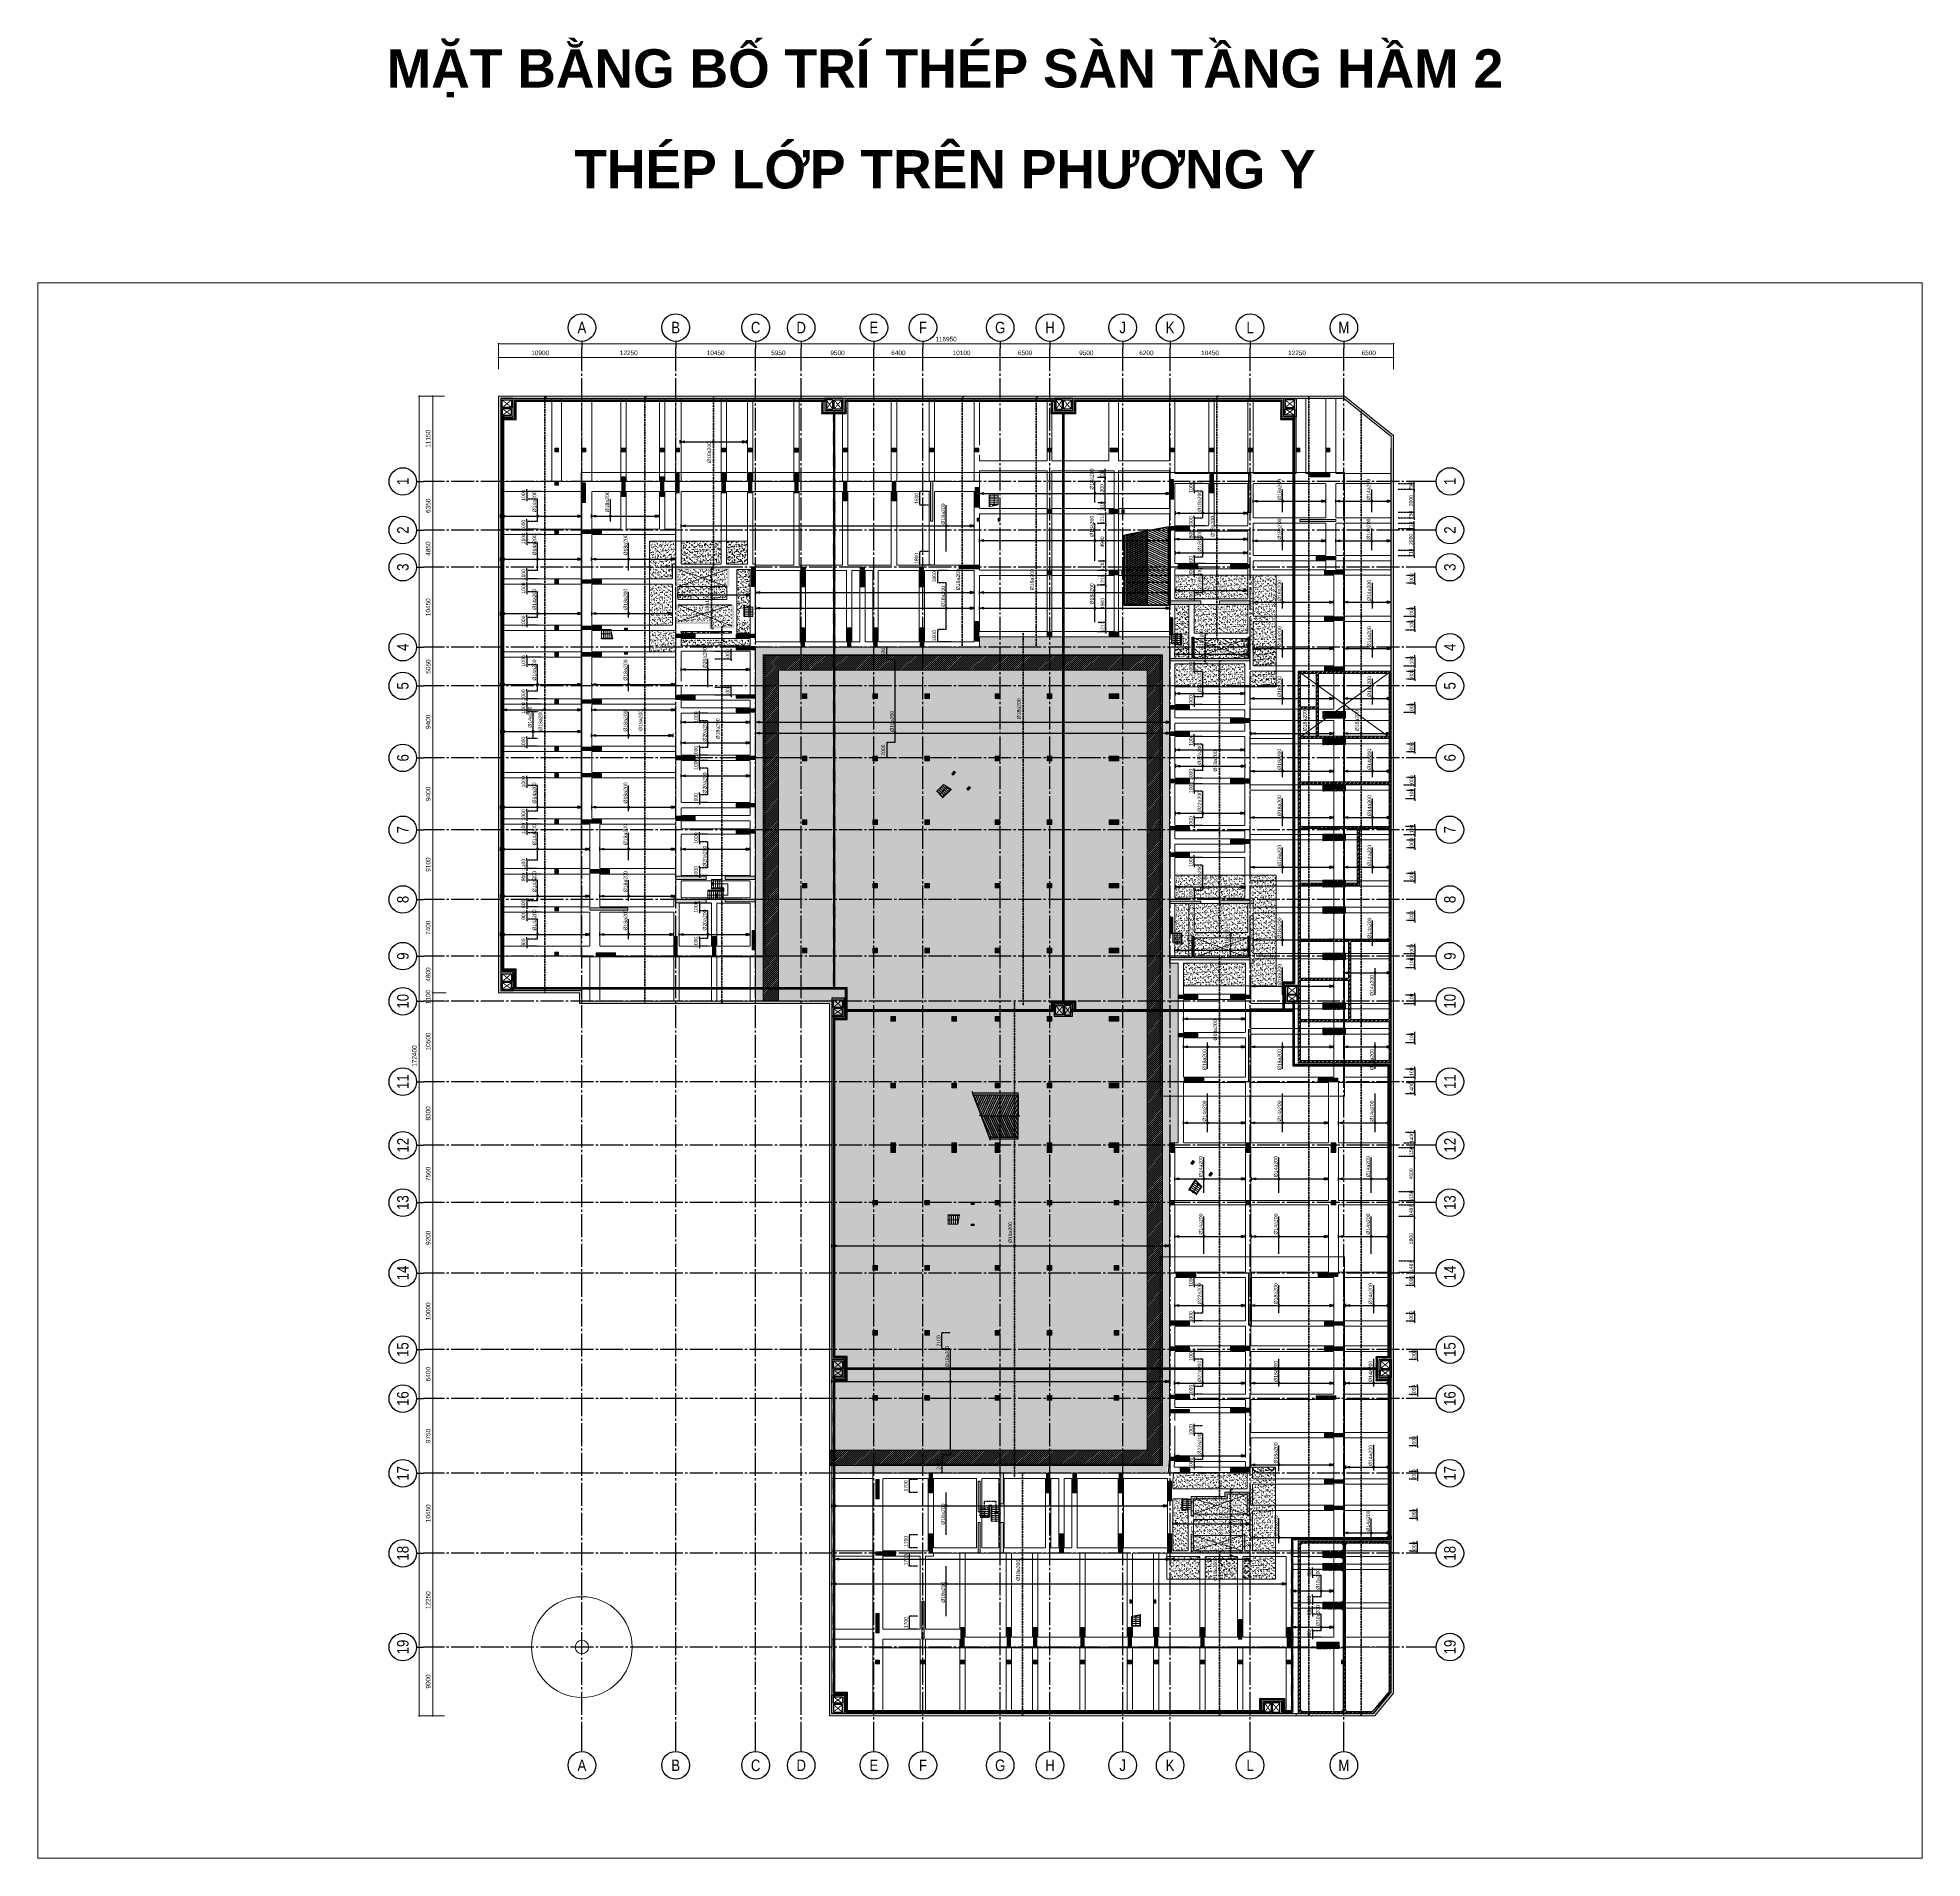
# Model space of a CAD drawing. Header units: millimetres. Extents: x -3819597 to -2591384, y 582389 to 820195.
# Drawn here: x -2837609 to -2591384, y 582389 to 820195 of the extents above; entities that cross this region are included whole.
import ezdxf
from ezdxf.enums import TextEntityAlignment as Align
from ezdxf.xclip import XClip

# ---------------------------------------------------------------- set-up
doc = ezdxf.new("R2010")
doc.units = ezdxf.units.MM
doc.header["$MEASUREMENT"] = 0
doc.header["$XCLIPFRAME"] = 0
for name, pattern in [('CENTER', [2, 1.25, -0.25, 0.25, -0.25]), ('CHG_XX_Cot_Ham 2$0$$AUDIT_BAD_LTYPE3', [0]), ('CHG_XX_Cot_Ham 2$0$MB_Luoi truc$0$HTT Hidden 21', [3, 2, -1]), ('CHG_XX_Damsan_Ham 2$0$CHG_XX_Damsan_Ham 2$0$HIDDEN', [0.375, 0.25, -0.125]), ('CHG_XX_Damsan_Ham 2$0$HIDDEN', [0.375, 0.25, -0.125]), ('CHG_XX_Damsan_Ham 2$0$MB Ham 2$0$HIDDEN', [0.375, 0.25, -0.125]), ('CHG_XX_Damsan_Ham 2$0$MB Ham 2$0$Hidden21', [3, 2, -1]), ('CHG_XX_Damsan_Ham 2$0$Tầng hầm 2$0$Core 1A$0$Hidden10.5', [1.5, 1, -0.5]), ('CHG_XX_Luoi truc$0$MB_Luoi truc$0$Center101', [13, 10, -1, 1, -1]), ('DOT2', [0.125, 0, -0.125]), ('HIDDEN', [0.375, 0.25, -0.125])]:
    doc.linetypes.add(name, pattern=pattern)
doc.layers.get('0').update_dxf_attribs({"lineweight": 9})
doc.layers.get('Defpoints').update_dxf_attribs({"color": 10, "lineweight": 0})
for name, color, linetype in [('02HN. TEXT B', 1, 'Continuous'), ('08HN. SSS X', 6, 'Continuous'), ('12HN. GRID', 1, 'CENTER'), ('CHG_XX_Cot_Ham 2$0$mb_cot tang 1-3$0$Concrete Line', 6, 'Continuous'), ("CHG_XX_Damsan_Ham 2$0$CHG_XX_Damsan_Ham 2$0$'S_General_Hatch_8", 8, 'Continuous'), ('CHG_XX_Damsan_Ham 2$0$CHG_XX_Damsan_Ham 2$0$MEP-00-GENERAL-35', 2, 'Continuous'), ('CHG_XX_Damsan_Ham 2$0$DTE-MEP-REVISION-1', 2, 'Continuous'), ('CHG_XX_Damsan_Ham 2$0$MB Ham 2$0$Staircase', 30, 'Continuous'), ('CHG_XX_Damsan_Ham 2$0$MB Ham 2$0$Staircase Hidden', 34, 'CHG_XX_Damsan_Ham 2$0$MB Ham 2$0$Hidden21'), ('CHG_XX_Damsan_Ham 2$0$MEP-00-GENERAL-35', 2, 'Continuous'), ('CHG_XX_Damsan_Ham 2$0$Tầng hầm 2$0$Opening Hidden', 8, 'CHG_XX_Damsan_Ham 2$0$Tầng hầm 2$0$Core 1A$0$Hidden10.5'), ('CHG_XX_Luoi truc$0$Grid', 34, 'Continuous'), ('CHG_XX_Luoi truc$0$Grid Line', 8, 'CHG_XX_Luoi truc$0$MB_Luoi truc$0$Center101'), ('dim', 51, 'Continuous')]:
    doc.layers.add(name, color=color, linetype=linetype)
for name, color, linetype, lineweight in [('CHG_XX_Cot_Ham 2$0$COT', 5, 'Continuous', 13), ('CHG_XX_Cot_Ham 2$0$MB_Luoi truc$0$Dim 300', 1, 'Continuous', 5), ('CHG_XX_Cot_Ham 2$0$NS-DuongBao', 3, 'Continuous', 18), ('CHG_XX_Cot_Ham 2$0$NS-Hatch', 8, 'Continuous', 25), ('CHG_XX_Cot_Ham 2$0$NS-Pier-H2', 150, 'Continuous', 13), ('CHG_XX_Cot_Ham 2$0$NS-Pier-H2 @ 1', 150, 'Continuous', 13), ('CHG_XX_Cot_Ham 2$0$NS-Pier-H2 @ 150', 150, 'Continuous', 13), ("CHG_XX_Damsan_Ham 2$0$'S_General_Hidden_1 Thin", 1, 'CHG_XX_Damsan_Ham 2$0$HIDDEN', 18), ("CHG_XX_Damsan_Ham 2$0$CHG_XX_Damsan_Ham 2$0$'S_General_Hidden_1 Thin", 1, 'CHG_XX_Damsan_Ham 2$0$CHG_XX_Damsan_Ham 2$0$HIDDEN', 18), ('CHG_XX_Damsan_Ham 2$0$CHG_XX_Damsan_Ham 2$0$CHG_XX_Damsan_Ham 2$0$DBAO', 3, 'Continuous', 13), ('CHG_XX_Damsan_Ham 2$0$CHG_XX_Damsan_Ham 2$0$CHG_XX_Damsan_Ham 2$0$HATCH', 154, 'Continuous', 9), ('CHG_XX_Damsan_Ham 2$0$CHG_XX_Damsan_Ham 2$0$CHG_XX_Damsan_Ham 2$0$Start lo mo', 3, 'Continuous', 15), ('CHG_XX_Damsan_Ham 2$0$CHG_XX_Damsan_Ham 2$0$CHG_XX_Damsan_Ham 2$0$Start net bao', 3, 'Continuous', 18), ('CHG_XX_Damsan_Ham 2$0$CHG_XX_Damsan_Ham 2$0$DBAO', 3, 'Continuous', 13), ('CHG_XX_Damsan_Ham 2$0$CHG_XX_Damsan_Ham 2$0$DMo', 9, 'CHG_XX_Damsan_Ham 2$0$CHG_XX_Damsan_Ham 2$0$HIDDEN', 9), ('CHG_XX_Damsan_Ham 2$0$CHG_XX_Damsan_Ham 2$0$DTE-MEP-H-SLAB TEXT', 3, 'Continuous', 0), ('CHG_XX_Damsan_Ham 2$0$CHG_XX_Damsan_Ham 2$0$HATCH', 154, 'Continuous', 9), ('CHG_XX_Damsan_Ham 2$0$CHG_XX_Damsan_Ham 2$0$KTV', 47, 'Continuous', 9), ('CHG_XX_Damsan_Ham 2$0$CHG_XX_Damsan_Ham 2$0$mach ngung thi cong', 6, 'Continuous', 13), ('CHG_XX_Damsan_Ham 2$0$CHG_XX_Damsan_Ham 2$0$Start hatch', 8, 'Continuous', 25), ('CHG_XX_Damsan_Ham 2$0$CHG_XX_Damsan_Ham 2$0$Start hatch @ 1', 8, 'Continuous', 25), ('CHG_XX_Damsan_Ham 2$0$CHG_XX_Damsan_Ham 2$0$Start lo mo', 3, 'Continuous', 15), ('CHG_XX_Damsan_Ham 2$0$CHG_XX_Damsan_Ham 2$0$Start net bao', 3, 'Continuous', 18), ('CHG_XX_Damsan_Ham 2$0$CHG_XX_Damsan_Ham 2$0$Start vach', 6, 'Continuous', 25), ('CHG_XX_Damsan_Ham 2$0$DTE-MEP-H-SLAB TEXT', 3, 'Continuous', 0), ('CHG_XX_Damsan_Ham 2$0$HATCH', 57, 'Continuous', 9), ('CHG_XX_Damsan_Ham 2$0$KTV', 47, 'Continuous', 9), ('CHG_XX_Damsan_Ham 2$0$mach ngung thi cong', 6, 'Continuous', 13), ('CHG_XX_Damsan_Ham 2$0$Start hatch', 8, 'Continuous', 25), ('CHG_XX_Damsan_Ham 2$0$Start vach', 6, 'Continuous', 25), ('CHG_XX_Damsan_Ham 2$0$tam cap ram', 8, 'Continuous', 5), ('MB_Luoi truc$0$Dim 300', 1, 'Continuous', 5), ('thep chay suot', 5, 'HIDDEN', 40)]:
    doc.layers.add(name, color=color, linetype=linetype, lineweight=lineweight)
for name, color, linetype, lineweight, plot in [('CHG_XX_Cot_Ham 2$0$NS-Column-H2', 90, 'Continuous', 13, False), ('CHG_XX_Cot_Ham 2$0$NS-Column-H2 @ 1', 90, 'Continuous', 13, False), ('CHG_XX_Cot_Ham 2$0$NS-Column-H2 @ 150', 90, 'Continuous', 13, False)]:
    doc.layers.add(name, color=color, linetype=linetype, lineweight=lineweight, plot=plot)
doc.styles.add('[HN042014]STYLE', font='arial.ttf', dxfattribs={"width": 0.8})
doc.styles.add('ArialB', font='arialbd.ttf')
doc.styles.add('CHG_XX_Cot_Ham 2$0$MB_Luoi truc$0$Arial_C', font='arial.ttf')
doc.styles.add('CHG_XX_Luoi truc$0$MB_Luoi truc$0$Grid A-F$0$VNI-HelveCB', font='VHELVCB_0.TTF')
doc.styles.add('MB_Luoi truc$0$Arial_C', font='arial.ttf', dxfattribs={"width": 0.85})
doc.dimstyles.new('200', dxfattribs={"dimscale": 200, "dimtxt": 2.4, "dimasz": 0.7, "dimexe": 0.0003, "dimexo": 0, "dimgap": 1, "dimtad": 1, "dimdec": 0, "dimzin": 12, "dimdsep": 46, "dimtxsty": 'MB_Luoi truc$0$Arial_C', "dimblk": 'MB_Luoi truc$0$_Dot', "dimcen": 0.5, "dimclrd": 256, "dimclre": 8, "dimclrt": 1, "dimadec": 0, "dimazin": 0, "dimtfac": 1, "dimtdec": 0, "dimtix": 1, "dimtmove": 2, "dimatfit": 3, "dimldrblk": 'MB_Luoi truc$0$HTT Arrow 30', "dimfxl": 1, "dimtolj": 1, "dimtzin": 0, "dimlwe": -1, "dimarcsym": 0})
doc.dimstyles.new('CHG_XX_Cot_Ham 2$0$MB_Luoi truc$0$Dim 300 (A1-A2)', dxfattribs={"dimscale": 300, "dimtxt": 2, "dimasz": 0.7, "dimexe": 0, "dimexo": 1, "dimgap": 1, "dimtad": 1, "dimdec": 0, "dimzin": 12, "dimdsep": 46, "dimtxsty": 'CHG_XX_Cot_Ham 2$0$MB_Luoi truc$0$Arial_C', "dimblk": 'CHG_XX_Cot_Ham 2$0$MB_Luoi truc$0$_Dot', "dimcen": 1, "dimclrd": 256, "dimclre": 256, "dimclrt": 3, "dimadec": 0, "dimazin": 0, "dimtfac": 1, "dimtdec": 0, "dimtix": 1, "dimtmove": 2, "dimatfit": 3, "dimldrblk": 'CHG_XX_Cot_Ham 2$0$MB_Luoi truc$0$HTT Arrow 30', "dimfxl": 1, "dimtolj": 1, "dimtzin": 0, "dimarcsym": 0})
pattern_1 = [(45, (-2489668.38, 817754.12), (-88.3883476, 88.3883476), [])]
pattern_2 = [(50, (-2213769.43, 588216.8), (358.63009, -31.376067), [37.5, -412.5]), (355, (-2213769.43, 588216.8), (-69.375667, 376.096067), [30, -330]), (100.451444, (-2213739.55, 588214.2), (289.254423, 344.719995), [31.870096, -350.571056]), (46.1842, (-2213769.43, 588316.8), (533.620665, -82.75964), [56.25, -618.75]), (96.635635, (-2213724.97, 588309.9), (467.33097, 487.0593), [47.80517, -525.85688]), (351.184164, (-2213769.43, 588316.8), (467.33097, 487.0593), [45, -495]), (21, (-2213719.43, 588291.8), (298.453526, -201.309445), [37.5, -412.5]), (326, (-2213719.43, 588291.8), (121.657666, 362.57502), [30, -330]), (71.451445, (-2213694.56, 588275.03), (420.11119, 161.265576), [31.870095, -350.571056]), (37.5, (-2213769.43, 588216.81), (6.079928, 166.446927), [0, -326, 0, -335, 0, -331.25]), (7.5, (-2213769.43, 588216.81), (131.534769, 197.205856), [0, -191, 0, -318.5, 0, -126.25]), (327.5, (-2213880.93, 588216.81), (266.911218, -11.277436), [0, -125, 0, -390, 0, -517.5]), (317.5, (-2213930.93, 588216.8), (291.593085, 50.052491), [0, -162.5, 0, -259, 0, -367.5])]
pattern_3 = [(45, (-2213769.43, 588216.8), (-265.16504, 265.16504), []), (45, (-2213592.66, 588216.8), (-265.16504, 265.16504), [])]
pattern_4 = [(50, (-50, -50), (358.6301, -31.37607), [37.5, -412.5]), (355, (-50, -50), (-69.3757, 376.0961), [30, -330]), (100.45144, (-20.1, -52.6), (289.2544, 344.72), [31.8701, -350.57106]), (46.1842, (-50, 50), (533.6207, -82.7596), [56.25, -618.75]), (96.63564, (-5.53, 43.1), (467.331, 487.0593), [47.8052, -525.8569]), (351.18416, (-50, 50), (467.331, 487.0593), [45, -495]), (21, (0, 25), (298.4535, -201.30945), [37.5, -412.5]), (326, (0, 25), (121.6577, 362.575), [30, -330]), (71.45144, (24.87, 8.22), (420.1112, 161.2656), [31.8701, -350.57106]), (37.5, (-50, -50), (6.07993, 166.44693), [0, -326, 0, -335, 0, -331.25]), (7.5, (-50, -50), (131.53477, 197.20586), [0, -191, 0, -318.5, 0, -126.25]), (327.5, (-161.5, -50), (266.91122, -11.27744), [0, -125, 0, -390, 0, -517.5]), (317.5, (-211.5, -50), (291.5931, 50.0525), [0, -162.5, 0, -259, 0, -367.5])]
pattern_5 = [(45, (273994.73, -7150), (-44.194174, 44.194174), []), (135, (273994.73, -7150), (-44.194174, -44.194174), [])]
pattern_6 = [(45, (273994.73, -8650), (-44.194174, 44.194174), []), (135, (273994.73, -8650), (-44.194174, -44.194174), [])]
pattern_7 = [(45, (170555.19, -8650), (-44.194174, 44.194174), []), (135, (170555.19, -8650), (-44.194174, -44.194174), [])]

# ---------------------------------------------------------------- blocks, each defined once
blk = doc.blocks.new('*U681')
at = {"layer": '12HN. GRID', "linetype": 'Continuous'}
h = blk.add_hatch(color=256, dxfattribs=at)
h.dxf.hatch_style = 1
h.paths.add_polyline_path([(-44, 1289), (44, 1289), (0, 1465)])
h = blk.add_hatch(color=256, dxfattribs=at)
h.dxf.hatch_style = 1
h.paths.add_polyline_path([(0, -1685), (44, -1509), (-44, -1509)])
for p, q in [((-75, 1465), (75, 1465)), ((-44, 1289), (0, 1465)), ((-44, 1289), (44, 1289)), ((0, 1465), (0, -1685)), ((0, 1465), (44, 1289)), ((-44, -1509), (44, -1509)), ((-44, -1509), (0, -1685)), ((0, -1685), (44, -1509)), ((-75, -1685), (75, -1685))]:
    blk.add_line(p, q, dxfattribs=at)
at = {"layer": '12HN. GRID', "linetype": 'Continuous', "const_width": 64, "flags": 128}
blk.add_lwpolyline([(-32, 0, 1), (32, 0, 1)], format="xyb", close=True, dxfattribs=at)
at = {"layer": 'thep chay suot', "linetype": 'HIDDEN', "ltscale": 10}
blk.add_line((-1457, 0), (1179, 0), dxfattribs=at)
at = {"layer": 'thep chay suot', "linetype": 'ByBlock', "ltscale": 0.001}
for p, q in [((-1457, 0), (-1457, -87)), ((1179, 0), (1179, -87))]:
    blk.add_line(p, q, dxfattribs=at)
at = {"layer": '02HN. TEXT B', "linetype": 'ByBlock', "style": '[HN042014]STYLE', "width": 0.8, "flags": 8}
blk.add_attdef('1', text='', height=160, dxfattribs=at).set_placement((-888, 188), align=Align.MIDDLE_LEFT)
blk.add_attdef('0', text='', height=160, dxfattribs=at).set_placement((-351, 260), align=Align.MIDDLE_CENTER)
at = {"layer": 'Defpoints', "color": 9, "linetype": 'ByBlock', "style": '[HN042014]STYLE', "width": 0.8, "flags": 9}
for tag, p in [('2', (-13366, -1593)), ('4', (-13366, -2402)), ('3', (-13366, -1997)), ('5', (-13366, -2793))]:
    blk.add_attdef(tag, text='', height=250, dxfattribs=at).set_placement(p, align=Align.MIDDLE_CENTER)
blk = doc.blocks.new('*U682')
at = {"layer": '12HN. GRID', "linetype": 'Continuous'}
h = blk.add_hatch(color=256, dxfattribs=at)
h.dxf.hatch_style = 1
h.paths.add_polyline_path([(-44, 2247), (44, 2247), (0, 2423)])
h = blk.add_hatch(color=256, dxfattribs=at)
h.dxf.hatch_style = 1
h.paths.add_polyline_path([(0, -757), (44, -581), (-44, -581)])
for p, q in [((-75, 2423), (75, 2423)), ((-44, 2247), (0, 2423)), ((-44, 2247), (44, 2247)), ((0, 2423), (0, -757)), ((0, 2423), (44, 2247)), ((-75, -757), (75, -757)), ((-44, -581), (44, -581)), ((-44, -581), (0, -757)), ((0, -757), (44, -581))]:
    blk.add_line(p, q, dxfattribs=at)
at = {"layer": '12HN. GRID', "linetype": 'Continuous', "const_width": 64, "flags": 128}
blk.add_lwpolyline([(-32, 0, 1), (32, 0, 1)], format="xyb", close=True, dxfattribs=at)
at = {"layer": 'thep chay suot', "linetype": 'HIDDEN', "ltscale": 10}
blk.add_line((-342, 0), (741, 0), dxfattribs=at)
at = {"layer": 'thep chay suot', "linetype": 'ByBlock', "ltscale": 0.001}
for p, q in [((-342, 0), (-342, 0)), ((741, 0), (741, -87))]:
    blk.add_line(p, q, dxfattribs=at)
at = {"layer": '02HN. TEXT B', "linetype": 'ByBlock', "style": '[HN042014]STYLE', "width": 0.8, "flags": 8}
blk.add_attdef('0', text='', height=160, dxfattribs=at).set_placement((-351, 260), align=Align.MIDDLE_CENTER)
blk.add_attdef('1', text='', height=160, dxfattribs=at).set_placement((107, 167), align=Align.MIDDLE_LEFT)
at = {"layer": 'Defpoints', "color": 9, "linetype": 'ByBlock', "style": '[HN042014]STYLE', "width": 0.8, "flags": 9}
for tag, p in [('2', (-12539, -1593)), ('4', (-12539, -2402)), ('3', (-12539, -1997)), ('5', (-12539, -2793))]:
    blk.add_attdef(tag, text='', height=250, dxfattribs=at).set_placement(p, align=Align.MIDDLE_CENTER)
blk = doc.blocks.new('*U683')
at = {"layer": '12HN. GRID', "linetype": 'Continuous'}
h = blk.add_hatch(color=256, dxfattribs=at)
h.dxf.hatch_style = 1
h.paths.add_polyline_path([(-44, 2334), (44, 2334), (0, 2510)])
h = blk.add_hatch(color=256, dxfattribs=at)
h.dxf.hatch_style = 1
h.paths.add_polyline_path([(0, -857), (44, -681), (-44, -681)])
for p, q in [((-75, 2510), (75, 2510)), ((-44, 2334), (0, 2510)), ((0, 2510), (0, -857)), ((0, 2510), (44, 2334)), ((-44, 2334), (44, 2334)), ((-44, -681), (44, -681)), ((-44, -681), (0, -857)), ((0, -857), (44, -681)), ((-75, -857), (75, -857))]:
    blk.add_line(p, q, dxfattribs=at)
at = {"layer": '12HN. GRID', "linetype": 'Continuous', "const_width": 64, "flags": 128}
blk.add_lwpolyline([(-32, 0, 1), (32, 0, 1)], format="xyb", close=True, dxfattribs=at)
at = {"layer": 'thep chay suot', "linetype": 'HIDDEN', "ltscale": 10}
blk.add_line((-1403, 0), (1493, 0), dxfattribs=at)
at = {"layer": 'thep chay suot', "linetype": 'ByBlock', "ltscale": 0.001}
for p, q in [((-1403, 0), (-1403, -100)), ((1493, 0), (1493, -100))]:
    blk.add_line(p, q, dxfattribs=at)
at = {"layer": '02HN. TEXT B', "linetype": 'ByBlock', "style": '[HN042014]STYLE', "width": 0.8, "flags": 8}
blk.add_attdef('1', text='', height=160, dxfattribs=at).set_placement((-515, 427), align=Align.MIDDLE_LEFT)
blk.add_attdef('0', text='', height=160, dxfattribs=at).set_placement((-351, 260), align=Align.MIDDLE_CENTER)
at = {"layer": 'Defpoints', "color": 9, "linetype": 'ByBlock', "style": '[HN042014]STYLE', "width": 0.8, "flags": 9}
for tag, p in [('2', (-13223, -1593)), ('4', (-13223, -2402)), ('3', (-13223, -1997)), ('5', (-13223, -2793))]:
    blk.add_attdef(tag, text='', height=250, dxfattribs=at).set_placement(p, align=Align.MIDDLE_CENTER)
blk = doc.blocks.new('*U684')
at = {"layer": '12HN. GRID', "linetype": 'Continuous'}
h = blk.add_hatch(color=256, dxfattribs=at)
h.dxf.hatch_style = 1
h.paths.add_polyline_path([(-44, 2128), (44, 2128), (0, 2304)])
h = blk.add_hatch(color=256, dxfattribs=at)
h.dxf.hatch_style = 1
h.paths.add_polyline_path([(0, -1346), (44, -1170), (-44, -1170)])
for p, q in [((-75, 2304), (75, 2304)), ((-44, 2128), (0, 2304)), ((-44, 2128), (44, 2128)), ((0, 2304), (0, -1346)), ((0, 2304), (44, 2128)), ((-75, -1346), (75, -1346)), ((-44, -1170), (44, -1170)), ((-44, -1170), (0, -1346)), ((0, -1346), (44, -1170))]:
    blk.add_line(p, q, dxfattribs=at)
at = {"layer": '12HN. GRID', "linetype": 'Continuous', "const_width": 64, "flags": 128}
blk.add_lwpolyline([(-32, 0, 1), (32, 0, 1)], format="xyb", close=True, dxfattribs=at)
at = {"layer": 'thep chay suot', "linetype": 'HIDDEN', "ltscale": 10}
blk.add_line((-12753, 0), (13628, 0), dxfattribs=at)
at = {"layer": 'thep chay suot', "linetype": 'ByBlock', "ltscale": 0.001}
for p, q in [((-12753, 0), (-12753, 0)), ((13628, 0), (13628, -87))]:
    blk.add_line(p, q, dxfattribs=at)
at = {"layer": '02HN. TEXT B', "linetype": 'ByBlock', "style": '[HN042014]STYLE', "width": 0.8, "flags": 8}
blk.add_attdef('1', text='', height=160, dxfattribs=at).set_placement((-923, 185), align=Align.MIDDLE_LEFT)
blk.add_attdef('0', text='', height=160, dxfattribs=at).set_placement((-351, 11), align=Align.MIDDLE_CENTER)
at = {"layer": 'Defpoints', "color": 9, "linetype": 'ByBlock', "style": '[HN042014]STYLE', "width": 0.8, "flags": 9}
for tag, p in [('3', (-8371, -1471)), ('2', (-8371, -1066)), ('4', (-8371, -1876)), ('5', (-8371, -2266))]:
    blk.add_attdef(tag, text='', height=250, dxfattribs=at).set_placement(p, align=Align.MIDDLE_CENTER)
blk = doc.blocks.new('*U148')
at = {"layer": '12HN. GRID', "linetype": 'Continuous'}
h = blk.add_hatch(color=256, dxfattribs=at)
h.dxf.hatch_style = 1
h.paths.add_polyline_path([(-44, 1436), (44, 1436), (0, 1612)])
h = blk.add_hatch(color=256, dxfattribs=at)
h.dxf.hatch_style = 1
h.paths.add_polyline_path([(0, -1931), (44, -1755), (-44, -1755)])
at = {"layer": '08HN. SSS X', "linetype": 'ByBlock', "ltscale": 10}
for p, q in [((-230, 0), (745, 0)), ((-230, 0), (-230, 0)), ((745, 0), (745, 0))]:
    blk.add_line(p, q, dxfattribs=at)
at = {"layer": '12HN. GRID', "linetype": 'Continuous'}
for p, q in [((-75, 1612), (75, 1612)), ((-44, 1436), (0, 1612)), ((-44, 1436), (44, 1436)), ((0, 1612), (0, -1931)), ((0, 1612), (44, 1436)), ((-75, -1931), (75, -1931)), ((-44, -1755), (44, -1755)), ((-44, -1755), (0, -1931)), ((0, -1931), (44, -1755))]:
    blk.add_line(p, q, dxfattribs=at)
at = {"layer": '12HN. GRID', "linetype": 'Continuous', "const_width": 64, "flags": 128}
blk.add_lwpolyline([(-32, 0, 1), (32, 0, 1)], format="xyb", close=True, dxfattribs=at)
at = {"layer": '02HN. TEXT B', "linetype": 'ByBlock', "style": '[HN042014]STYLE', "width": 0.8, "flags": 8}
blk.add_attdef('1', text='', height=160, dxfattribs=at).set_placement((164, 140), align=Align.MIDDLE_LEFT)
blk.add_attdef('0', text='', height=160, dxfattribs=at).set_placement((1102, 160), align=Align.MIDDLE_CENTER)
at = {"layer": 'Defpoints', "color": 9, "linetype": 'ByBlock', "style": '[HN042014]STYLE', "width": 0.8, "flags": 9}
for tag, p in [('2', (2690, 2423)), ('4', (2690, 1613)), ('3', (2690, 2018)), ('5', (2690, 1223))]:
    blk.add_attdef(tag, text='', height=250, dxfattribs=at).set_placement(p, align=Align.MIDDLE_CENTER)
blk = doc.blocks.new('MB_Luoi truc$0$_Dot')
at = {"color": 0, "linetype": 'ByBlock', "lineweight": -2}
blk.add_line((-0.5, 0), (-1, 0), dxfattribs=at)
at = {"color": 0, "linetype": 'ByBlock', "const_width": 0.5}
blk.add_lwpolyline([(-0.25, 0, 1), (0.25, 0, 1)], format="xyb", close=True, dxfattribs=at)
blk = doc.blocks.new('*D149')
at = {"layer": 'Defpoints', "color": 0, "transparency": 16777216}
for p in [(-2771807, 760931), (-2773707, 759931), (-2772299, 759931)]:
    blk.add_point(p, dxfattribs=at)
at = {"layer": 'dim', "lineweight": -2, "transparency": 16777216}
for p, q in [((-2773707, 761071), (-2773707, 761211)), ((-2773707, 760931), (-2773707, 759931)), ((-2773707, 759791), (-2773707, 759651))]:
    blk.add_line(p, q, dxfattribs=at)
at = {"layer": 'dim', "color": 8, "linetype": 'DOT2', "transparency": 16777216}
for p, q in [((-2771807, 760931), (-2773707, 760931)), ((-2772299, 759931), (-2773707, 759931))]:
    blk.add_line(p, q, dxfattribs=at)
at = {"layer": 'dim', "lineweight": -2, "transparency": 16777216, "xscale": 140, "yscale": 140, "zscale": 140}
for p, rotation in [((-2773707, 760931), 270), ((-2773707, 759931), 90)]:
    blk.add_blockref('MB_Luoi truc$0$_Dot', p, dxfattribs=dict(at, rotation=rotation))
at = {"layer": 'dim', "color": 1, "transparency": 16777216, "insert": (-2774152, 760431), "char_height": 480, "attachment_point": 5, "rotation": 90, "style": 'MB_Luoi truc$0$Arial_C'}
blk.add_mtext('\\A1;1000', dxfattribs=at)
blk = doc.blocks.new('MB_Luoi truc$0$HTT Arrow 30')
blk.add_hatch(color=256).paths.add_polyline_path([(-2.5, 0.375), (-2.5, -0.375), (0, 0)])
at = {"color": 0, "linetype": 'ByBlock', "lineweight": -2}
for p, q in [((0, 0), (-2.5, 0.375)), ((-2.5, -0.375), (-2.5, 0.375)), ((0, 0), (-2.5, -0.375))]:
    blk.add_line(p, q, dxfattribs=at)
blk = doc.blocks.new('*D150')
at = {"layer": 'Defpoints', "color": 0, "transparency": 16777216}
for p in [(-2773707, 756006), (-2772299, 757006), (-2772299, 756006)]:
    blk.add_point(p, dxfattribs=at)
at = {"layer": 'dim', "lineweight": -2, "transparency": 16777216}
for p, q in [((-2773707, 757146), (-2773707, 757286)), ((-2773707, 757006), (-2773707, 756006)), ((-2773707, 755866), (-2773707, 755726))]:
    blk.add_line(p, q, dxfattribs=at)
at = {"layer": 'dim', "color": 8, "linetype": 'DOT2', "transparency": 16777216}
for p, q in [((-2772299, 757006), (-2773707, 757006)), ((-2772299, 756006), (-2773707, 756006))]:
    blk.add_line(p, q, dxfattribs=at)
at = {"layer": 'dim', "lineweight": -2, "transparency": 16777216, "xscale": 140, "yscale": 140, "zscale": 140}
for p, rotation in [((-2773707, 757006), 270), ((-2773707, 756006), 90)]:
    blk.add_blockref('MB_Luoi truc$0$_Dot', p, dxfattribs=dict(at, rotation=rotation))
at = {"layer": 'dim', "color": 1, "transparency": 16777216, "insert": (-2774152, 756506), "char_height": 480, "attachment_point": 5, "rotation": 90, "style": 'MB_Luoi truc$0$Arial_C'}
blk.add_mtext('\\A1;1000', dxfattribs=at)
blk = doc.blocks.new('*U152')
at = {"layer": '12HN. GRID', "linetype": 'Continuous'}
h = blk.add_hatch(color=256, dxfattribs=at)
h.dxf.hatch_style = 1
h.paths.add_polyline_path([(-44, 1436), (44, 1436), (0, 1612)])
h = blk.add_hatch(color=256, dxfattribs=at)
h.dxf.hatch_style = 1
h.paths.add_polyline_path([(0, -1931), (44, -1755), (-44, -1755)])
at = {"layer": '08HN. SSS X', "linetype": 'ByBlock', "ltscale": 10}
for p, q in [((-489, 0), (711, 0)), ((-489, 0), (-489, 0)), ((711, 0), (711, 0))]:
    blk.add_line(p, q, dxfattribs=at)
at = {"layer": '12HN. GRID', "linetype": 'Continuous'}
for p, q in [((-75, 1612), (75, 1612)), ((-44, 1436), (0, 1612)), ((-44, 1436), (44, 1436)), ((0, 1612), (0, -1931)), ((0, 1612), (44, 1436)), ((-75, -1931), (75, -1931)), ((-44, -1755), (44, -1755)), ((-44, -1755), (0, -1931)), ((0, -1931), (44, -1755))]:
    blk.add_line(p, q, dxfattribs=at)
at = {"layer": '12HN. GRID', "linetype": 'Continuous', "const_width": 64, "flags": 128}
blk.add_lwpolyline([(-32, 0, 1), (32, 0, 1)], format="xyb", close=True, dxfattribs=at)
at = {"layer": '02HN. TEXT B', "linetype": 'ByBlock', "style": '[HN042014]STYLE', "width": 0.8, "flags": 8}
blk.add_attdef('1', text='', height=160, dxfattribs=at).set_placement((164, 140), align=Align.MIDDLE_LEFT)
blk.add_attdef('0', text='', height=160, dxfattribs=at).set_placement((1102, 160), align=Align.MIDDLE_CENTER)
at = {"layer": 'Defpoints', "color": 9, "linetype": 'ByBlock', "style": '[HN042014]STYLE', "width": 0.8, "flags": 9}
for tag, p in [('2', (2690, 2423)), ('4', (2690, 1613)), ('3', (2690, 2018)), ('5', (2690, 1223))]:
    blk.add_attdef(tag, text='', height=250, dxfattribs=at).set_placement(p, align=Align.MIDDLE_CENTER)
blk = doc.blocks.new('*D151')
at = {"layer": 'Defpoints', "color": 0, "transparency": 16777216}
for p in [(-2773707, 754206), (-2772299, 754206), (-2771807, 755306)]:
    blk.add_point(p, dxfattribs=at)
at = {"layer": 'dim', "lineweight": -2, "transparency": 16777216}
for p, q in [((-2773707, 755446), (-2773707, 755586)), ((-2773707, 755306), (-2773707, 754206)), ((-2773707, 754066), (-2773707, 753926))]:
    blk.add_line(p, q, dxfattribs=at)
at = {"layer": 'dim', "color": 8, "linetype": 'DOT2', "transparency": 16777216}
for p, q in [((-2771807, 755306), (-2773707, 755306)), ((-2772299, 754206), (-2773707, 754206))]:
    blk.add_line(p, q, dxfattribs=at)
at = {"layer": 'dim', "lineweight": -2, "transparency": 16777216, "xscale": 140, "yscale": 140, "zscale": 140}
for p, rotation in [((-2773707, 755306), 270), ((-2773707, 754206), 90)]:
    blk.add_blockref('MB_Luoi truc$0$_Dot', p, dxfattribs=dict(at, rotation=rotation))
at = {"layer": 'dim', "color": 1, "transparency": 16777216, "insert": (-2774152, 754756), "char_height": 480, "attachment_point": 5, "rotation": 90, "style": 'MB_Luoi truc$0$Arial_C'}
blk.add_mtext('\\A1;1100', dxfattribs=at)
blk = doc.blocks.new('*D153')
at = {"layer": 'Defpoints', "color": 0, "transparency": 16777216}
for p in [(-2773707, 749506), (-2772299, 750606), (-2772299, 749506)]:
    blk.add_point(p, dxfattribs=at)
at = {"layer": 'dim', "lineweight": -2, "transparency": 16777216}
for p, q in [((-2773707, 750746), (-2773707, 750886)), ((-2773707, 750606), (-2773707, 749506)), ((-2773707, 749366), (-2773707, 749226))]:
    blk.add_line(p, q, dxfattribs=at)
at = {"layer": 'dim', "color": 8, "linetype": 'DOT2', "transparency": 16777216}
for p, q in [((-2772299, 750606), (-2773707, 750606)), ((-2772299, 749506), (-2773707, 749506))]:
    blk.add_line(p, q, dxfattribs=at)
at = {"layer": 'dim', "lineweight": -2, "transparency": 16777216, "xscale": 140, "yscale": 140, "zscale": 140}
for p, rotation in [((-2773707, 750606), 270), ((-2773707, 749506), 90)]:
    blk.add_blockref('MB_Luoi truc$0$_Dot', p, dxfattribs=dict(at, rotation=rotation))
at = {"layer": 'dim', "color": 1, "transparency": 16777216, "insert": (-2774152, 750056), "char_height": 480, "attachment_point": 5, "rotation": 90, "style": 'MB_Luoi truc$0$Arial_C'}
blk.add_mtext('\\A1;1100', dxfattribs=at)
blk = doc.blocks.new('*U156')
at = {"layer": '12HN. GRID', "linetype": 'Continuous'}
h = blk.add_hatch(color=256, dxfattribs=at)
h.dxf.hatch_style = 1
h.paths.add_polyline_path([(-44, 1436), (44, 1436), (0, 1612)])
h = blk.add_hatch(color=256, dxfattribs=at)
h.dxf.hatch_style = 1
h.paths.add_polyline_path([(0, -1931), (44, -1755), (-44, -1755)])
at = {"layer": '08HN. SSS X', "linetype": 'ByBlock', "ltscale": 10}
for p, q in [((-163, 0), (945, 0)), ((-163, 0), (-163, 0)), ((945, 0), (945, 0))]:
    blk.add_line(p, q, dxfattribs=at)
at = {"layer": '12HN. GRID', "linetype": 'Continuous'}
for p, q in [((-75, 1612), (75, 1612)), ((-44, 1436), (0, 1612)), ((-44, 1436), (44, 1436)), ((0, 1612), (0, -1931)), ((0, 1612), (44, 1436)), ((-75, -1931), (75, -1931)), ((-44, -1755), (44, -1755)), ((-44, -1755), (0, -1931)), ((0, -1931), (44, -1755))]:
    blk.add_line(p, q, dxfattribs=at)
at = {"layer": '12HN. GRID', "linetype": 'Continuous', "const_width": 64, "flags": 128}
blk.add_lwpolyline([(-32, 0, 1), (32, 0, 1)], format="xyb", close=True, dxfattribs=at)
at = {"layer": '02HN. TEXT B', "linetype": 'ByBlock', "style": '[HN042014]STYLE', "width": 0.8, "flags": 8}
blk.add_attdef('1', text='', height=160, dxfattribs=at).set_placement((164, 140), align=Align.MIDDLE_LEFT)
blk.add_attdef('0', text='', height=160, dxfattribs=at).set_placement((1102, 160), align=Align.MIDDLE_CENTER)
at = {"layer": 'Defpoints', "color": 9, "linetype": 'ByBlock', "style": '[HN042014]STYLE', "width": 0.8, "flags": 9}
for tag, p in [('2', (2890, 2423)), ('4', (2890, 1613)), ('3', (2890, 2018)), ('5', (2890, 1223))]:
    blk.add_attdef(tag, text='', height=250, dxfattribs=at).set_placement(p, align=Align.MIDDLE_CENTER)
blk = doc.blocks.new('*D154')
at = {"layer": 'Defpoints', "color": 0, "transparency": 16777216}
for p in [(-2771807, 748806), (-2773707, 747806), (-2772299, 747806)]:
    blk.add_point(p, dxfattribs=at)
at = {"layer": 'dim', "lineweight": -2, "transparency": 16777216}
for p, q in [((-2773707, 748946), (-2773707, 749086)), ((-2773707, 748806), (-2773707, 747806)), ((-2773707, 747666), (-2773707, 747526))]:
    blk.add_line(p, q, dxfattribs=at)
at = {"layer": 'dim', "color": 8, "linetype": 'DOT2', "transparency": 16777216}
for p, q in [((-2771807, 748806), (-2773707, 748806)), ((-2772299, 747806), (-2773707, 747806))]:
    blk.add_line(p, q, dxfattribs=at)
at = {"layer": 'dim', "lineweight": -2, "transparency": 16777216, "xscale": 140, "yscale": 140, "zscale": 140}
for p, rotation in [((-2773707, 748806), 270), ((-2773707, 747806), 90)]:
    blk.add_blockref('MB_Luoi truc$0$_Dot', p, dxfattribs=dict(at, rotation=rotation))
at = {"layer": 'dim', "color": 1, "transparency": 16777216, "insert": (-2774152, 748306), "char_height": 480, "attachment_point": 5, "rotation": 90, "style": 'MB_Luoi truc$0$Arial_C'}
blk.add_mtext('\\A1;1000', dxfattribs=at)
blk = doc.blocks.new('*D155')
at = {"layer": 'Defpoints', "color": 0, "transparency": 16777216}
for p in [(-2772299, 744481), (-2773707, 743481), (-2772299, 743481)]:
    blk.add_point(p, dxfattribs=at)
at = {"layer": 'dim', "lineweight": -2, "transparency": 16777216}
for p, q in [((-2773707, 744621), (-2773707, 744761)), ((-2773707, 744481), (-2773707, 743481)), ((-2773707, 743341), (-2773707, 743201))]:
    blk.add_line(p, q, dxfattribs=at)
at = {"layer": 'dim', "color": 8, "linetype": 'DOT2', "transparency": 16777216}
for p, q in [((-2772299, 744481), (-2773707, 744481)), ((-2772299, 743481), (-2773707, 743481))]:
    blk.add_line(p, q, dxfattribs=at)
at = {"layer": 'dim', "lineweight": -2, "transparency": 16777216, "xscale": 140, "yscale": 140, "zscale": 140}
for p, rotation in [((-2773707, 744481), 270), ((-2773707, 743481), 90)]:
    blk.add_blockref('MB_Luoi truc$0$_Dot', p, dxfattribs=dict(at, rotation=rotation))
at = {"layer": 'dim', "color": 1, "transparency": 16777216, "insert": (-2774152, 743981), "char_height": 480, "attachment_point": 5, "rotation": 90, "style": 'MB_Luoi truc$0$Arial_C'}
blk.add_mtext('\\A1;1000', dxfattribs=at)
blk = doc.blocks.new('*U159')
at = {"layer": '12HN. GRID', "linetype": 'Continuous'}
h = blk.add_hatch(color=256, dxfattribs=at)
h.dxf.hatch_style = 1
h.paths.add_polyline_path([(-44, 1436), (44, 1436), (0, 1612)])
h = blk.add_hatch(color=256, dxfattribs=at)
h.dxf.hatch_style = 1
h.paths.add_polyline_path([(0, -1931), (44, -1755), (-44, -1755)])
at = {"layer": '08HN. SSS X', "linetype": 'ByBlock', "ltscale": 10}
for p, q in [((-297, 0), (853, 0)), ((-297, 0), (-297, 0)), ((853, 0), (853, 0))]:
    blk.add_line(p, q, dxfattribs=at)
at = {"layer": '12HN. GRID', "linetype": 'Continuous'}
for p, q in [((-75, 1612), (75, 1612)), ((-44, 1436), (0, 1612)), ((-44, 1436), (44, 1436)), ((0, 1612), (0, -1931)), ((0, 1612), (44, 1436)), ((-75, -1931), (75, -1931)), ((-44, -1755), (44, -1755)), ((-44, -1755), (0, -1931)), ((0, -1931), (44, -1755))]:
    blk.add_line(p, q, dxfattribs=at)
at = {"layer": '12HN. GRID', "linetype": 'Continuous', "const_width": 64, "flags": 128}
blk.add_lwpolyline([(-32, 0, 1), (32, 0, 1)], format="xyb", close=True, dxfattribs=at)
at = {"layer": '02HN. TEXT B', "linetype": 'ByBlock', "style": '[HN042014]STYLE', "width": 0.8, "flags": 8}
blk.add_attdef('1', text='', height=160, dxfattribs=at).set_placement((164, 140), align=Align.MIDDLE_LEFT)
blk.add_attdef('0', text='', height=160, dxfattribs=at).set_placement((1102, 160), align=Align.MIDDLE_CENTER)
at = {"layer": 'Defpoints', "color": 9, "linetype": 'ByBlock', "style": '[HN042014]STYLE', "width": 0.8, "flags": 9}
for tag, p in [('2', (2798, 2423)), ('4', (2798, 1613)), ('3', (2798, 2018)), ('5', (2798, 1223))]:
    blk.add_attdef(tag, text='', height=250, dxfattribs=at).set_placement(p, align=Align.MIDDLE_CENTER)
blk = doc.blocks.new('*D157')
at = {"layer": 'Defpoints', "color": 0, "transparency": 16777216}
for p in [(-2771807, 739281), (-2773707, 738281), (-2772299, 738281)]:
    blk.add_point(p, dxfattribs=at)
at = {"layer": 'dim', "lineweight": -2, "transparency": 16777216}
for p, q in [((-2773707, 739421), (-2773707, 739561)), ((-2773707, 739281), (-2773707, 738281)), ((-2773707, 738141), (-2773707, 738001))]:
    blk.add_line(p, q, dxfattribs=at)
at = {"layer": 'dim', "color": 8, "linetype": 'DOT2', "transparency": 16777216}
for p, q in [((-2771807, 739281), (-2773707, 739281)), ((-2772299, 738281), (-2773707, 738281))]:
    blk.add_line(p, q, dxfattribs=at)
at = {"layer": 'dim', "lineweight": -2, "transparency": 16777216, "xscale": 140, "yscale": 140, "zscale": 140}
for p, rotation in [((-2773707, 739281), 270), ((-2773707, 738281), 90)]:
    blk.add_blockref('MB_Luoi truc$0$_Dot', p, dxfattribs=dict(at, rotation=rotation))
at = {"layer": 'dim', "color": 1, "transparency": 16777216, "insert": (-2774152, 738781), "char_height": 480, "attachment_point": 5, "rotation": 90, "style": 'MB_Luoi truc$0$Arial_C'}
blk.add_mtext('\\A1;1000', dxfattribs=at)
blk = doc.blocks.new('*D158')
at = {"layer": 'Defpoints', "color": 0, "transparency": 16777216}
for p in [(-2773707, 733831), (-2772299, 734831), (-2772299, 733831)]:
    blk.add_point(p, dxfattribs=at)
at = {"layer": 'dim', "lineweight": -2, "transparency": 16777216}
for p, q in [((-2773707, 734971), (-2773707, 735111)), ((-2773707, 734831), (-2773707, 733831)), ((-2773707, 733691), (-2773707, 733551))]:
    blk.add_line(p, q, dxfattribs=at)
at = {"layer": 'dim', "color": 8, "linetype": 'DOT2', "transparency": 16777216}
for p, q in [((-2772299, 734831), (-2773707, 734831)), ((-2772299, 733831), (-2773707, 733831))]:
    blk.add_line(p, q, dxfattribs=at)
at = {"layer": 'dim', "lineweight": -2, "transparency": 16777216, "xscale": 140, "yscale": 140, "zscale": 140}
for p, rotation in [((-2773707, 734831), 270), ((-2773707, 733831), 90)]:
    blk.add_blockref('MB_Luoi truc$0$_Dot', p, dxfattribs=dict(at, rotation=rotation))
at = {"layer": 'dim', "color": 1, "transparency": 16777216, "insert": (-2774152, 734331), "char_height": 480, "attachment_point": 5, "rotation": 90, "style": 'MB_Luoi truc$0$Arial_C'}
blk.add_mtext('\\A1;1000', dxfattribs=at)
blk = doc.blocks.new('*U162')
at = {"layer": '12HN. GRID', "linetype": 'Continuous'}
h = blk.add_hatch(color=256, dxfattribs=at)
h.dxf.hatch_style = 1
h.paths.add_polyline_path([(-44, 1233), (44, 1233), (0, 1409)])
h = blk.add_hatch(color=256, dxfattribs=at)
h.dxf.hatch_style = 1
h.paths.add_polyline_path([(0, -2124), (44, -1948), (-44, -1948)])
at = {"layer": '08HN. SSS X', "linetype": 'ByBlock', "ltscale": 10}
for p, q in [((-305, 0), (853, 0)), ((-305, 0), (-305, 0)), ((853, 0), (853, 0))]:
    blk.add_line(p, q, dxfattribs=at)
at = {"layer": '12HN. GRID', "linetype": 'Continuous'}
for p, q in [((-75, 1409), (75, 1409)), ((-44, 1233), (0, 1409)), ((-44, 1233), (44, 1233)), ((0, 1409), (0, -2124)), ((0, 1409), (44, 1233)), ((-75, -2124), (75, -2124)), ((-44, -1948), (44, -1948)), ((-44, -1948), (0, -2124)), ((0, -2124), (44, -1948))]:
    blk.add_line(p, q, dxfattribs=at)
at = {"layer": '12HN. GRID', "linetype": 'Continuous', "const_width": 64, "flags": 128}
blk.add_lwpolyline([(-32, 0, 1), (32, 0, 1)], format="xyb", close=True, dxfattribs=at)
at = {"layer": '02HN. TEXT B', "linetype": 'ByBlock', "style": '[HN042014]STYLE', "width": 0.8, "flags": 8}
blk.add_attdef('1', text='', height=160, dxfattribs=at).set_placement((164, 140), align=Align.MIDDLE_LEFT)
blk.add_attdef('0', text='', height=160, dxfattribs=at).set_placement((1102, 160), align=Align.MIDDLE_CENTER)
at = {"layer": 'Defpoints', "color": 9, "linetype": 'ByBlock', "style": '[HN042014]STYLE', "width": 0.8, "flags": 9}
for tag, p in [('2', (2798, 2423)), ('4', (2798, 1613)), ('3', (2798, 2018)), ('5', (2798, 1223))]:
    blk.add_attdef(tag, text='', height=250, dxfattribs=at).set_placement(p, align=Align.MIDDLE_CENTER)
blk = doc.blocks.new('*D160')
at = {"layer": 'Defpoints', "color": 0, "transparency": 16777216}
for p in [(-2773707, 732131), (-2772299, 732131), (-2771807, 733131)]:
    blk.add_point(p, dxfattribs=at)
at = {"layer": 'dim', "lineweight": -2, "transparency": 16777216}
for p, q in [((-2773707, 733271), (-2773707, 733411)), ((-2773707, 733131), (-2773707, 732131)), ((-2773707, 731991), (-2773707, 731851))]:
    blk.add_line(p, q, dxfattribs=at)
at = {"layer": 'dim', "color": 8, "linetype": 'DOT2', "transparency": 16777216}
for p, q in [((-2771807, 733131), (-2773707, 733131)), ((-2772299, 732131), (-2773707, 732131))]:
    blk.add_line(p, q, dxfattribs=at)
at = {"layer": 'dim', "lineweight": -2, "transparency": 16777216, "xscale": 140, "yscale": 140, "zscale": 140}
for p, rotation in [((-2773707, 733131), 270), ((-2773707, 732131), 90)]:
    blk.add_blockref('MB_Luoi truc$0$_Dot', p, dxfattribs=dict(at, rotation=rotation))
at = {"layer": 'dim', "color": 1, "transparency": 16777216, "insert": (-2774152, 732631), "char_height": 480, "attachment_point": 5, "rotation": 90, "style": 'MB_Luoi truc$0$Arial_C'}
blk.add_mtext('\\A1;1000', dxfattribs=at)
blk = doc.blocks.new('*D161')
at = {"layer": 'Defpoints', "color": 0, "transparency": 16777216}
for p in [(-2773707, 727656), (-2772299, 728656), (-2772299, 727656)]:
    blk.add_point(p, dxfattribs=at)
at = {"layer": 'dim', "lineweight": -2, "transparency": 16777216}
for p, q in [((-2773707, 728796), (-2773707, 728936)), ((-2773707, 728656), (-2773707, 727656)), ((-2773707, 727516), (-2773707, 727376))]:
    blk.add_line(p, q, dxfattribs=at)
at = {"layer": 'dim', "color": 8, "linetype": 'DOT2', "transparency": 16777216}
for p, q in [((-2772299, 728656), (-2773707, 728656)), ((-2772299, 727656), (-2773707, 727656))]:
    blk.add_line(p, q, dxfattribs=at)
at = {"layer": 'dim', "lineweight": -2, "transparency": 16777216, "xscale": 140, "yscale": 140, "zscale": 140}
for p, rotation in [((-2773707, 728656), 270), ((-2773707, 727656), 90)]:
    blk.add_blockref('MB_Luoi truc$0$_Dot', p, dxfattribs=dict(at, rotation=rotation))
at = {"layer": 'dim', "color": 1, "transparency": 16777216, "insert": (-2774152, 728156), "char_height": 480, "attachment_point": 5, "rotation": 90, "style": 'MB_Luoi truc$0$Arial_C'}
blk.add_mtext('\\A1;1000', dxfattribs=at)
blk = doc.blocks.new('*U178')
at = {"layer": '12HN. GRID', "linetype": 'Continuous'}
h = blk.add_hatch(color=256, dxfattribs=at)
h.dxf.hatch_style = 1
h.paths.add_polyline_path([(-44, 1436), (44, 1436), (0, 1612)])
h = blk.add_hatch(color=256, dxfattribs=at)
h.dxf.hatch_style = 1
h.paths.add_polyline_path([(0, -1931), (44, -1755), (-44, -1755)])
at = {"layer": '08HN. SSS X', "linetype": 'ByBlock', "ltscale": 10}
for p, q in [((-163, 0), (945, 0)), ((-163, 0), (-163, 0)), ((945, 0), (945, 0))]:
    blk.add_line(p, q, dxfattribs=at)
at = {"layer": '12HN. GRID', "linetype": 'Continuous'}
for p, q in [((-75, 1612), (75, 1612)), ((-44, 1436), (0, 1612)), ((-44, 1436), (44, 1436)), ((0, 1612), (0, -1931)), ((0, 1612), (44, 1436)), ((-75, -1931), (75, -1931)), ((-44, -1755), (44, -1755)), ((-44, -1755), (0, -1931)), ((0, -1931), (44, -1755))]:
    blk.add_line(p, q, dxfattribs=at)
at = {"layer": '12HN. GRID', "linetype": 'Continuous', "const_width": 64, "flags": 128}
blk.add_lwpolyline([(-32, 0, 1), (32, 0, 1)], format="xyb", close=True, dxfattribs=at)
at = {"layer": '02HN. TEXT B', "linetype": 'ByBlock', "style": '[HN042014]STYLE', "width": 0.8, "flags": 8}
blk.add_attdef('1', text='', height=160, dxfattribs=at).set_placement((164, 140), align=Align.MIDDLE_LEFT)
blk.add_attdef('0', text='', height=160, dxfattribs=at).set_placement((1102, 160), align=Align.MIDDLE_CENTER)
at = {"layer": 'Defpoints', "color": 9, "linetype": 'ByBlock', "style": '[HN042014]STYLE', "width": 0.8, "flags": 9}
for tag, p in [('2', (2890, 2423)), ('4', (2890, 1613)), ('3', (2890, 2018)), ('5', (2890, 1223))]:
    blk.add_attdef(tag, text='', height=250, dxfattribs=at).set_placement(p, align=Align.MIDDLE_CENTER)
blk = doc.blocks.new('*D163')
at = {"layer": 'Defpoints', "color": 0, "transparency": 16777216}
for p in [(-2773707, 722506), (-2772299, 722506), (-2771807, 723506)]:
    blk.add_point(p, dxfattribs=at)
at = {"layer": 'dim', "lineweight": -2, "transparency": 16777216}
for p, q in [((-2773707, 723646), (-2773707, 723786)), ((-2773707, 723506), (-2773707, 722506)), ((-2773707, 722366), (-2773707, 722226))]:
    blk.add_line(p, q, dxfattribs=at)
at = {"layer": 'dim', "color": 8, "linetype": 'DOT2', "transparency": 16777216}
for p, q in [((-2771807, 723506), (-2773707, 723506)), ((-2772299, 722506), (-2773707, 722506))]:
    blk.add_line(p, q, dxfattribs=at)
at = {"layer": 'dim', "lineweight": -2, "transparency": 16777216, "xscale": 140, "yscale": 140, "zscale": 140}
for p, rotation in [((-2773707, 723506), 270), ((-2773707, 722506), 90)]:
    blk.add_blockref('MB_Luoi truc$0$_Dot', p, dxfattribs=dict(at, rotation=rotation))
at = {"layer": 'dim', "color": 1, "transparency": 16777216, "insert": (-2774152, 723006), "char_height": 480, "attachment_point": 5, "rotation": 90, "style": 'MB_Luoi truc$0$Arial_C'}
blk.add_mtext('\\A1;1000', dxfattribs=at)
blk = doc.blocks.new('*D164')
at = {"layer": 'Defpoints', "color": 0, "transparency": 16777216}
for p in [(-2772299, 719181), (-2773707, 718181), (-2772299, 718181)]:
    blk.add_point(p, dxfattribs=at)
at = {"layer": 'dim', "lineweight": -2, "transparency": 16777216}
for p, q in [((-2773707, 719321), (-2773707, 719461)), ((-2773707, 719181), (-2773707, 718181)), ((-2773707, 718041), (-2773707, 717901))]:
    blk.add_line(p, q, dxfattribs=at)
at = {"layer": 'dim', "color": 8, "linetype": 'DOT2', "transparency": 16777216}
for p, q in [((-2772299, 719181), (-2773707, 719181)), ((-2772299, 718181), (-2773707, 718181))]:
    blk.add_line(p, q, dxfattribs=at)
at = {"layer": 'dim', "lineweight": -2, "transparency": 16777216, "xscale": 140, "yscale": 140, "zscale": 140}
for p, rotation in [((-2773707, 719181), 270), ((-2773707, 718181), 90)]:
    blk.add_blockref('MB_Luoi truc$0$_Dot', p, dxfattribs=dict(at, rotation=rotation))
at = {"layer": 'dim', "color": 1, "transparency": 16777216, "insert": (-2774152, 718681), "char_height": 480, "attachment_point": 5, "rotation": 90, "style": 'MB_Luoi truc$0$Arial_C'}
blk.add_mtext('\\A1;1000', dxfattribs=at)
blk = doc.blocks.new('*U173')
at = {"layer": '12HN. GRID', "linetype": 'Continuous'}
h = blk.add_hatch(color=256, dxfattribs=at)
h.dxf.hatch_style = 1
h.paths.add_polyline_path([(-44, 1436), (44, 1436), (0, 1612)])
h = blk.add_hatch(color=256, dxfattribs=at)
h.dxf.hatch_style = 1
h.paths.add_polyline_path([(0, -2281), (44, -2105), (-44, -2105)])
at = {"layer": '08HN. SSS X', "linetype": 'ByBlock', "ltscale": 10}
for p, q in [((-489, 0), (711, 0)), ((-489, 0), (-489, 0)), ((711, 0), (711, 0))]:
    blk.add_line(p, q, dxfattribs=at)
at = {"layer": '12HN. GRID', "linetype": 'Continuous'}
for p, q in [((-75, 1612), (75, 1612)), ((-44, 1436), (0, 1612)), ((-44, 1436), (44, 1436)), ((0, 1612), (0, -2281)), ((0, 1612), (44, 1436)), ((-75, -2281), (75, -2281)), ((-44, -2105), (44, -2105)), ((-44, -2105), (0, -2281)), ((0, -2281), (44, -2105))]:
    blk.add_line(p, q, dxfattribs=at)
at = {"layer": '12HN. GRID', "linetype": 'Continuous', "const_width": 64, "flags": 128}
blk.add_lwpolyline([(-32, 0, 1), (32, 0, 1)], format="xyb", close=True, dxfattribs=at)
at = {"layer": '02HN. TEXT B', "linetype": 'ByBlock', "style": '[HN042014]STYLE', "width": 0.8, "flags": 8}
blk.add_attdef('1', text='', height=160, dxfattribs=at).set_placement((164, 140), align=Align.MIDDLE_LEFT)
blk.add_attdef('0', text='', height=160, dxfattribs=at).set_placement((1102, 160), align=Align.MIDDLE_CENTER)
at = {"layer": 'Defpoints', "color": 9, "linetype": 'ByBlock', "style": '[HN042014]STYLE', "width": 0.8, "flags": 9}
for tag, p in [('2', (2690, 2423)), ('4', (2690, 1613)), ('3', (2690, 2018)), ('5', (2690, 1223))]:
    blk.add_attdef(tag, text='', height=250, dxfattribs=at).set_placement(p, align=Align.MIDDLE_CENTER)
blk = doc.blocks.new('*D165')
at = {"layer": 'Defpoints', "color": 0, "transparency": 16777216}
for p in [(-2771807, 717456), (-2773707, 716356), (-2772299, 716356)]:
    blk.add_point(p, dxfattribs=at)
at = {"layer": 'dim', "lineweight": -2, "transparency": 16777216}
for p, q in [((-2773707, 717596), (-2773707, 717736)), ((-2773707, 717456), (-2773707, 716356)), ((-2773707, 716216), (-2773707, 716076))]:
    blk.add_line(p, q, dxfattribs=at)
at = {"layer": 'dim', "color": 8, "linetype": 'DOT2', "transparency": 16777216}
for p, q in [((-2771807, 717456), (-2773707, 717456)), ((-2772299, 716356), (-2773707, 716356))]:
    blk.add_line(p, q, dxfattribs=at)
at = {"layer": 'dim', "lineweight": -2, "transparency": 16777216, "xscale": 140, "yscale": 140, "zscale": 140}
for p, rotation in [((-2773707, 717456), 270), ((-2773707, 716356), 90)]:
    blk.add_blockref('MB_Luoi truc$0$_Dot', p, dxfattribs=dict(at, rotation=rotation))
at = {"layer": 'dim', "color": 1, "transparency": 16777216, "insert": (-2774152, 716906), "char_height": 480, "attachment_point": 5, "rotation": 90, "style": 'MB_Luoi truc$0$Arial_C'}
blk.add_mtext('\\A1;1100', dxfattribs=at)
blk = doc.blocks.new('*D166')
at = {"layer": 'Defpoints', "color": 0, "transparency": 16777216}
for p in [(-2773707, 711656), (-2772299, 712756), (-2772299, 711656)]:
    blk.add_point(p, dxfattribs=at)
at = {"layer": 'dim', "lineweight": -2, "transparency": 16777216}
for p, q in [((-2773707, 712896), (-2773707, 713036)), ((-2773707, 712756), (-2773707, 711656)), ((-2773707, 711516), (-2773707, 711376))]:
    blk.add_line(p, q, dxfattribs=at)
at = {"layer": 'dim', "color": 8, "linetype": 'DOT2', "transparency": 16777216}
for p, q in [((-2772299, 712756), (-2773707, 712756)), ((-2772299, 711656), (-2773707, 711656))]:
    blk.add_line(p, q, dxfattribs=at)
at = {"layer": 'dim', "lineweight": -2, "transparency": 16777216, "xscale": 140, "yscale": 140, "zscale": 140}
for p, rotation in [((-2773707, 712756), 270), ((-2773707, 711656), 90)]:
    blk.add_blockref('MB_Luoi truc$0$_Dot', p, dxfattribs=dict(at, rotation=rotation))
at = {"layer": 'dim', "color": 1, "transparency": 16777216, "insert": (-2774152, 712206), "char_height": 480, "attachment_point": 5, "rotation": 90, "style": 'MB_Luoi truc$0$Arial_C'}
blk.add_mtext('\\A1;1100', dxfattribs=at)
blk = doc.blocks.new('*U169')
at = {"layer": '12HN. GRID', "linetype": 'Continuous'}
h = blk.add_hatch(color=256, dxfattribs=at)
h.dxf.hatch_style = 1
h.paths.add_polyline_path([(-44, 1436), (44, 1436), (0, 1612)])
h = blk.add_hatch(color=256, dxfattribs=at)
h.dxf.hatch_style = 1
h.paths.add_polyline_path([(0, -2281), (44, -2105), (-44, -2105)])
at = {"layer": '08HN. SSS X', "linetype": 'ByBlock', "ltscale": 10}
for p, q in [((-207, 0), (693, 0)), ((-207, 0), (-207, 0)), ((693, 0), (693, 0))]:
    blk.add_line(p, q, dxfattribs=at)
at = {"layer": '12HN. GRID', "linetype": 'Continuous'}
for p, q in [((-75, 1612), (75, 1612)), ((-44, 1436), (0, 1612)), ((-44, 1436), (44, 1436)), ((0, 1612), (0, -2281)), ((0, 1612), (44, 1436)), ((-75, -2281), (75, -2281)), ((-44, -2105), (44, -2105)), ((-44, -2105), (0, -2281)), ((0, -2281), (44, -2105))]:
    blk.add_line(p, q, dxfattribs=at)
at = {"layer": '12HN. GRID', "linetype": 'Continuous', "const_width": 64, "flags": 128}
blk.add_lwpolyline([(-32, 0, 1), (32, 0, 1)], format="xyb", close=True, dxfattribs=at)
at = {"layer": '02HN. TEXT B', "linetype": 'ByBlock', "style": '[HN042014]STYLE', "width": 0.8, "flags": 8}
blk.add_attdef('1', text='', height=160, dxfattribs=at).set_placement((164, 140), align=Align.MIDDLE_LEFT)
blk.add_attdef('0', text='', height=160, dxfattribs=at).set_placement((1102, 160), align=Align.MIDDLE_CENTER)
at = {"layer": 'Defpoints', "color": 9, "linetype": 'ByBlock', "style": '[HN042014]STYLE', "width": 0.8, "flags": 9}
for tag, p in [('2', (2572, 2423)), ('4', (2572, 1613)), ('3', (2572, 2018)), ('5', (2572, 1223))]:
    blk.add_attdef(tag, text='', height=250, dxfattribs=at).set_placement(p, align=Align.MIDDLE_CENTER)
blk = doc.blocks.new('*D167')
at = {"layer": 'Defpoints', "color": 0, "transparency": 16777216}
for p in [(-2773707, 710156), (-2772299, 710156), (-2771807, 710956)]:
    blk.add_point(p, dxfattribs=at)
at = {"layer": 'dim', "lineweight": -2, "transparency": 16777216}
for p, q in [((-2773707, 711096), (-2773707, 711236)), ((-2773707, 710956), (-2773707, 710156)), ((-2773707, 710016), (-2773707, 709876))]:
    blk.add_line(p, q, dxfattribs=at)
at = {"layer": 'dim', "color": 8, "linetype": 'DOT2', "transparency": 16777216}
for p, q in [((-2771807, 710956), (-2773707, 710956)), ((-2772299, 710156), (-2773707, 710156))]:
    blk.add_line(p, q, dxfattribs=at)
at = {"layer": 'dim', "lineweight": -2, "transparency": 16777216, "xscale": 140, "yscale": 140, "zscale": 140}
for p, rotation in [((-2773707, 710956), 270), ((-2773707, 710156), 90)]:
    blk.add_blockref('MB_Luoi truc$0$_Dot', p, dxfattribs=dict(at, rotation=rotation))
at = {"layer": 'dim', "color": 1, "transparency": 16777216, "insert": (-2774152, 710556), "char_height": 480, "attachment_point": 5, "rotation": 90, "style": 'MB_Luoi truc$0$Arial_C'}
blk.add_mtext('\\A1;800', dxfattribs=at)
blk = doc.blocks.new('*D168')
at = {"layer": 'Defpoints', "color": 0, "transparency": 16777216}
for p in [(-2772299, 707456), (-2773707, 706656), (-2772299, 706656)]:
    blk.add_point(p, dxfattribs=at)
at = {"layer": 'dim', "lineweight": -2, "transparency": 16777216}
for p, q in [((-2773707, 707596), (-2773707, 707736)), ((-2773707, 707456), (-2773707, 706656)), ((-2773707, 706516), (-2773707, 706376))]:
    blk.add_line(p, q, dxfattribs=at)
at = {"layer": 'dim', "color": 8, "linetype": 'DOT2', "transparency": 16777216}
for p, q in [((-2772299, 707456), (-2773707, 707456)), ((-2772299, 706656), (-2773707, 706656))]:
    blk.add_line(p, q, dxfattribs=at)
at = {"layer": 'dim', "lineweight": -2, "transparency": 16777216, "xscale": 140, "yscale": 140, "zscale": 140}
for p, rotation in [((-2773707, 707456), 270), ((-2773707, 706656), 90)]:
    blk.add_blockref('MB_Luoi truc$0$_Dot', p, dxfattribs=dict(at, rotation=rotation))
at = {"layer": 'dim', "color": 1, "transparency": 16777216, "insert": (-2774152, 707056), "char_height": 480, "attachment_point": 5, "rotation": 90, "style": 'MB_Luoi truc$0$Arial_C'}
blk.add_mtext('\\A1;800', dxfattribs=at)
blk = doc.blocks.new('*U172')
at = {"layer": '12HN. GRID', "linetype": 'Continuous'}
h = blk.add_hatch(color=256, dxfattribs=at)
h.dxf.hatch_style = 1
h.paths.add_polyline_path([(-44, 1436), (44, 1436), (0, 1612)])
h = blk.add_hatch(color=256, dxfattribs=at)
h.dxf.hatch_style = 1
h.paths.add_polyline_path([(0, -2281), (44, -2105), (-44, -2105)])
at = {"layer": '08HN. SSS X', "linetype": 'ByBlock', "ltscale": 10}
for p, q in [((-215, 0), (660, 0)), ((-215, 0), (-215, 0)), ((660, 0), (660, 0))]:
    blk.add_line(p, q, dxfattribs=at)
at = {"layer": '12HN. GRID', "linetype": 'Continuous'}
for p, q in [((-75, 1612), (75, 1612)), ((-44, 1436), (0, 1612)), ((-44, 1436), (44, 1436)), ((0, 1612), (0, -2281)), ((0, 1612), (44, 1436)), ((-75, -2281), (75, -2281)), ((-44, -2105), (44, -2105)), ((-44, -2105), (0, -2281)), ((0, -2281), (44, -2105))]:
    blk.add_line(p, q, dxfattribs=at)
at = {"layer": '12HN. GRID', "linetype": 'Continuous', "const_width": 64, "flags": 128}
blk.add_lwpolyline([(-32, 0, 1), (32, 0, 1)], format="xyb", close=True, dxfattribs=at)
at = {"layer": '02HN. TEXT B', "linetype": 'ByBlock', "style": '[HN042014]STYLE', "width": 0.8, "flags": 8}
blk.add_attdef('1', text='', height=160, dxfattribs=at).set_placement((164, 140), align=Align.MIDDLE_LEFT)
blk.add_attdef('0', text='', height=160, dxfattribs=at).set_placement((1102, 160), align=Align.MIDDLE_CENTER)
at = {"layer": 'Defpoints', "color": 9, "linetype": 'ByBlock', "style": '[HN042014]STYLE', "width": 0.8, "flags": 9}
for tag, p in [('2', (2572, 2423)), ('4', (2572, 1613)), ('3', (2572, 2018)), ('5', (2572, 1223))]:
    blk.add_attdef(tag, text='', height=250, dxfattribs=at).set_placement(p, align=Align.MIDDLE_CENTER)
blk = doc.blocks.new('*D170')
at = {"layer": 'Defpoints', "color": 0, "transparency": 16777216}
for p in [(-2773707, 705056), (-2772299, 705056), (-2771807, 705956)]:
    blk.add_point(p, dxfattribs=at)
at = {"layer": 'dim', "lineweight": -2, "transparency": 16777216}
for p, q in [((-2773707, 706096), (-2773707, 706236)), ((-2773707, 705956), (-2773707, 705056)), ((-2773707, 704916), (-2773707, 704776))]:
    blk.add_line(p, q, dxfattribs=at)
at = {"layer": 'dim', "color": 8, "linetype": 'DOT2', "transparency": 16777216}
for p, q in [((-2771807, 705956), (-2773707, 705956)), ((-2772299, 705056), (-2773707, 705056))]:
    blk.add_line(p, q, dxfattribs=at)
at = {"layer": 'dim', "lineweight": -2, "transparency": 16777216, "xscale": 140, "yscale": 140, "zscale": 140}
for p, rotation in [((-2773707, 705956), 270), ((-2773707, 705056), 90)]:
    blk.add_blockref('MB_Luoi truc$0$_Dot', p, dxfattribs=dict(at, rotation=rotation))
at = {"layer": 'dim', "color": 1, "transparency": 16777216, "insert": (-2774152, 705506), "char_height": 480, "attachment_point": 5, "rotation": 90, "style": 'MB_Luoi truc$0$Arial_C'}
blk.add_mtext('\\A1;900', dxfattribs=at)
blk = doc.blocks.new('*D171')
at = {"layer": 'Defpoints', "color": 0, "transparency": 16777216}
for p in [(-2772299, 702431), (-2773707, 701531), (-2772299, 701531)]:
    blk.add_point(p, dxfattribs=at)
at = {"layer": 'dim', "lineweight": -2, "transparency": 16777216}
for p, q in [((-2773707, 702571), (-2773707, 702711)), ((-2773707, 702431), (-2773707, 701531)), ((-2773707, 701391), (-2773707, 701251))]:
    blk.add_line(p, q, dxfattribs=at)
at = {"layer": 'dim', "color": 8, "linetype": 'DOT2', "transparency": 16777216}
for p, q in [((-2772299, 702431), (-2773707, 702431)), ((-2772299, 701531), (-2773707, 701531))]:
    blk.add_line(p, q, dxfattribs=at)
at = {"layer": 'dim', "lineweight": -2, "transparency": 16777216, "xscale": 140, "yscale": 140, "zscale": 140}
for p, rotation in [((-2773707, 702431), 270), ((-2773707, 701531), 90)]:
    blk.add_blockref('MB_Luoi truc$0$_Dot', p, dxfattribs=dict(at, rotation=rotation))
at = {"layer": 'dim', "color": 1, "transparency": 16777216, "insert": (-2774152, 701981), "char_height": 480, "attachment_point": 5, "rotation": 90, "style": 'MB_Luoi truc$0$Arial_C'}
blk.add_mtext('\\A1;900', dxfattribs=at)
blk = doc.blocks.new('*U175')
at = {"layer": '12HN. GRID', "linetype": 'Continuous'}
h = blk.add_hatch(color=256, dxfattribs=at)
h.dxf.hatch_style = 1
h.paths.add_polyline_path([(-44, 1436), (44, 1436), (0, 1612)])
h = blk.add_hatch(color=256, dxfattribs=at)
h.dxf.hatch_style = 1
h.paths.add_polyline_path([(0, -2047), (44, -1871), (-44, -1871)])
at = {"layer": '08HN. SSS X', "linetype": 'ByBlock', "ltscale": 10}
for p, q in [((-489, 0), (711, 0)), ((-489, 0), (-489, 0)), ((711, 0), (711, 0))]:
    blk.add_line(p, q, dxfattribs=at)
at = {"layer": '12HN. GRID', "linetype": 'Continuous'}
for p, q in [((-75, 1612), (75, 1612)), ((-44, 1436), (0, 1612)), ((-44, 1436), (44, 1436)), ((0, 1612), (0, -2047)), ((0, 1612), (44, 1436)), ((-75, -2047), (75, -2047)), ((-44, -1871), (44, -1871)), ((-44, -1871), (0, -2047)), ((0, -2047), (44, -1871))]:
    blk.add_line(p, q, dxfattribs=at)
at = {"layer": '12HN. GRID', "linetype": 'Continuous', "const_width": 64, "flags": 128}
blk.add_lwpolyline([(-32, 0, 1), (32, 0, 1)], format="xyb", close=True, dxfattribs=at)
at = {"layer": '02HN. TEXT B', "linetype": 'ByBlock', "style": '[HN042014]STYLE', "width": 0.8, "flags": 8}
blk.add_attdef('1', text='', height=160, dxfattribs=at).set_placement((164, 140), align=Align.MIDDLE_LEFT)
blk.add_attdef('0', text='', height=160, dxfattribs=at).set_placement((1102, 160), align=Align.MIDDLE_CENTER)
at = {"layer": 'Defpoints', "color": 9, "linetype": 'ByBlock', "style": '[HN042014]STYLE', "width": 0.8, "flags": 9}
for tag, p in [('2', (2690, 2423)), ('4', (2690, 1613)), ('3', (2690, 2018)), ('5', (2690, 1223))]:
    blk.add_attdef(tag, text='', height=250, dxfattribs=at).set_placement(p, align=Align.MIDDLE_CENTER)
blk = doc.blocks.new('*U176')
at = {"layer": '12HN. GRID', "linetype": 'Continuous'}
h = blk.add_hatch(color=256, dxfattribs=at)
h.dxf.hatch_style = 1
h.paths.add_polyline_path([(-44, 1427), (44, 1427), (0, 1603)])
h = blk.add_hatch(color=256, dxfattribs=at)
h.dxf.hatch_style = 1
h.paths.add_polyline_path([(0, -1914), (44, -1738), (-44, -1738)])
at = {"layer": '08HN. SSS X', "linetype": 'ByBlock', "ltscale": 10}
for p, q in [((-163, 0), (945, 0)), ((-163, 0), (-163, 0)), ((945, 0), (945, 0))]:
    blk.add_line(p, q, dxfattribs=at)
at = {"layer": '12HN. GRID', "linetype": 'Continuous'}
for p, q in [((-75, 1603), (75, 1603)), ((-44, 1427), (0, 1603)), ((-44, 1427), (44, 1427)), ((0, 1603), (0, -1914)), ((0, 1603), (44, 1427)), ((-75, -1914), (75, -1914)), ((-44, -1738), (44, -1738)), ((-44, -1738), (0, -1914)), ((0, -1914), (44, -1738))]:
    blk.add_line(p, q, dxfattribs=at)
at = {"layer": '12HN. GRID', "linetype": 'Continuous', "const_width": 64, "flags": 128}
blk.add_lwpolyline([(-32, 0, 1), (32, 0, 1)], format="xyb", close=True, dxfattribs=at)
at = {"layer": '02HN. TEXT B', "linetype": 'ByBlock', "style": '[HN042014]STYLE', "width": 0.8, "flags": 8}
blk.add_attdef('1', text='', height=160, dxfattribs=at).set_placement((164, 140), align=Align.MIDDLE_LEFT)
blk.add_attdef('0', text='', height=160, dxfattribs=at).set_placement((1102, 160), align=Align.MIDDLE_CENTER)
at = {"layer": 'Defpoints', "color": 9, "linetype": 'ByBlock', "style": '[HN042014]STYLE', "width": 0.8, "flags": 9}
for tag, p in [('2', (2890, 2423)), ('4', (2890, 1613)), ('3', (2890, 2018)), ('5', (2890, 1223))]:
    blk.add_attdef(tag, text='', height=250, dxfattribs=at).set_placement(p, align=Align.MIDDLE_CENTER)
blk = doc.blocks.new('*U177')
at = {"layer": '12HN. GRID', "linetype": 'Continuous'}
h = blk.add_hatch(color=256, dxfattribs=at)
h.dxf.hatch_style = 1
h.paths.add_polyline_path([(-44, 1427), (44, 1427), (0, 1603)])
h = blk.add_hatch(color=256, dxfattribs=at)
h.dxf.hatch_style = 1
h.paths.add_polyline_path([(0, -2047), (44, -1871), (-44, -1871)])
at = {"layer": '08HN. SSS X', "linetype": 'ByBlock', "ltscale": 10}
for p, q in [((-297, 0), (853, 0)), ((-297, 0), (-297, 0)), ((853, 0), (853, 0))]:
    blk.add_line(p, q, dxfattribs=at)
at = {"layer": '12HN. GRID', "linetype": 'Continuous'}
for p, q in [((-75, 1603), (75, 1603)), ((-44, 1427), (0, 1603)), ((-44, 1427), (44, 1427)), ((0, 1603), (0, -2047)), ((0, 1603), (44, 1427)), ((-75, -2047), (75, -2047)), ((-44, -1871), (44, -1871)), ((-44, -1871), (0, -2047)), ((0, -2047), (44, -1871))]:
    blk.add_line(p, q, dxfattribs=at)
at = {"layer": '12HN. GRID', "linetype": 'Continuous', "const_width": 64, "flags": 128}
blk.add_lwpolyline([(-32, 0, 1), (32, 0, 1)], format="xyb", close=True, dxfattribs=at)
at = {"layer": '02HN. TEXT B', "linetype": 'ByBlock', "style": '[HN042014]STYLE', "width": 0.8, "flags": 8}
blk.add_attdef('1', text='', height=160, dxfattribs=at).set_placement((164, 140), align=Align.MIDDLE_LEFT)
blk.add_attdef('0', text='', height=160, dxfattribs=at).set_placement((1102, 160), align=Align.MIDDLE_CENTER)
at = {"layer": 'Defpoints', "color": 9, "linetype": 'ByBlock', "style": '[HN042014]STYLE', "width": 0.8, "flags": 9}
for tag, p in [('2', (2798, 2423)), ('4', (2798, 1613)), ('3', (2798, 2018)), ('5', (2798, 1223))]:
    blk.add_attdef(tag, text='', height=250, dxfattribs=at).set_placement(p, align=Align.MIDDLE_CENTER)
blk = doc.blocks.new('*U183')
at = {"layer": '12HN. GRID', "linetype": 'Continuous'}
h = blk.add_hatch(color=256, dxfattribs=at)
h.dxf.hatch_style = 1
h.paths.add_polyline_path([(-44, 1436), (44, 1436), (0, 1612)])
h = blk.add_hatch(color=256, dxfattribs=at)
h.dxf.hatch_style = 1
h.paths.add_polyline_path([(0, -1931), (44, -1755), (-44, -1755)])
at = {"layer": '08HN. SSS X', "linetype": 'ByBlock', "ltscale": 10}
for p, q in [((-135, 0), (1024, 0)), ((-135, 0), (-135, 0)), ((1024, 0), (1024, 0))]:
    blk.add_line(p, q, dxfattribs=at)
at = {"layer": '12HN. GRID', "linetype": 'Continuous'}
for p, q in [((-75, 1612), (75, 1612)), ((-44, 1436), (0, 1612)), ((-44, 1436), (44, 1436)), ((0, 1612), (0, -1931)), ((0, 1612), (44, 1436)), ((-75, -1931), (75, -1931)), ((-44, -1755), (44, -1755)), ((-44, -1755), (0, -1931)), ((0, -1931), (44, -1755))]:
    blk.add_line(p, q, dxfattribs=at)
at = {"layer": '12HN. GRID', "linetype": 'Continuous', "const_width": 64, "flags": 128}
blk.add_lwpolyline([(-32, 0, 1), (32, 0, 1)], format="xyb", close=True, dxfattribs=at)
at = {"layer": '02HN. TEXT B', "linetype": 'ByBlock', "style": '[HN042014]STYLE', "width": 0.8, "flags": 8}
blk.add_attdef('1', text='', height=160, dxfattribs=at).set_placement((164, 140), align=Align.MIDDLE_LEFT)
blk.add_attdef('0', text='', height=160, dxfattribs=at).set_placement((1102, 160), align=Align.MIDDLE_CENTER)
at = {"layer": 'Defpoints', "color": 9, "linetype": 'ByBlock', "style": '[HN042014]STYLE', "width": 0.8, "flags": 9}
for tag, p in [('2', (2969, 2423)), ('4', (2969, 1613)), ('3', (2969, 2018)), ('5', (2969, 1223))]:
    blk.add_attdef(tag, text='', height=250, dxfattribs=at).set_placement(p, align=Align.MIDDLE_CENTER)
blk = doc.blocks.new('*U174')
at = {"layer": '12HN. GRID', "linetype": 'Continuous'}
h = blk.add_hatch(color=256, dxfattribs=at)
h.dxf.hatch_style = 1
h.paths.add_polyline_path([(-44, 1427), (44, 1427), (0, 1603)])
h = blk.add_hatch(color=256, dxfattribs=at)
h.dxf.hatch_style = 1
h.paths.add_polyline_path([(0, -2047), (44, -1871), (-44, -1871)])
at = {"layer": '08HN. SSS X', "linetype": 'ByBlock', "ltscale": 10}
for p, q in [((-163, 0), (945, 0)), ((-163, 0), (-163, 0)), ((945, 0), (945, 0))]:
    blk.add_line(p, q, dxfattribs=at)
at = {"layer": '12HN. GRID', "linetype": 'Continuous'}
for p, q in [((-75, 1603), (75, 1603)), ((-44, 1427), (0, 1603)), ((-44, 1427), (44, 1427)), ((0, 1603), (0, -2047)), ((0, 1603), (44, 1427)), ((-75, -2047), (75, -2047)), ((-44, -1871), (44, -1871)), ((-44, -1871), (0, -2047)), ((0, -2047), (44, -1871))]:
    blk.add_line(p, q, dxfattribs=at)
at = {"layer": '12HN. GRID', "linetype": 'Continuous', "const_width": 64, "flags": 128}
blk.add_lwpolyline([(-32, 0, 1), (32, 0, 1)], format="xyb", close=True, dxfattribs=at)
at = {"layer": '02HN. TEXT B', "linetype": 'ByBlock', "style": '[HN042014]STYLE', "width": 0.8, "flags": 8}
blk.add_attdef('1', text='', height=160, dxfattribs=at).set_placement((164, 140), align=Align.MIDDLE_LEFT)
blk.add_attdef('0', text='', height=160, dxfattribs=at).set_placement((1102, 160), align=Align.MIDDLE_CENTER)
at = {"layer": 'Defpoints', "color": 9, "linetype": 'ByBlock', "style": '[HN042014]STYLE', "width": 0.8, "flags": 9}
for tag, p in [('2', (2890, 2423)), ('4', (2890, 1613)), ('3', (2890, 2018)), ('5', (2890, 1223))]:
    blk.add_attdef(tag, text='', height=250, dxfattribs=at).set_placement(p, align=Align.MIDDLE_CENTER)
blk = doc.blocks.new('*U179')
at = {"layer": '12HN. GRID', "linetype": 'Continuous'}
h = blk.add_hatch(color=256, dxfattribs=at)
h.dxf.hatch_style = 1
h.paths.add_polyline_path([(-44, 1077), (44, 1077), (0, 1253)])
h = blk.add_hatch(color=256, dxfattribs=at)
h.dxf.hatch_style = 1
h.paths.add_polyline_path([(0, -2047), (44, -1871), (-44, -1871)])
at = {"layer": '08HN. SSS X', "linetype": 'ByBlock', "ltscale": 10}
for p, q in [((-489, 0), (711, 0)), ((-489, 0), (-489, 0)), ((711, 0), (711, 0))]:
    blk.add_line(p, q, dxfattribs=at)
at = {"layer": '12HN. GRID', "linetype": 'Continuous'}
for p, q in [((-75, 1253), (75, 1253)), ((-44, 1077), (0, 1253)), ((-44, 1077), (44, 1077)), ((0, 1253), (0, -2047)), ((0, 1253), (44, 1077)), ((-75, -2047), (75, -2047)), ((-44, -1871), (44, -1871)), ((-44, -1871), (0, -2047)), ((0, -2047), (44, -1871))]:
    blk.add_line(p, q, dxfattribs=at)
at = {"layer": '12HN. GRID', "linetype": 'Continuous', "const_width": 64, "flags": 128}
blk.add_lwpolyline([(-32, 0, 1), (32, 0, 1)], format="xyb", close=True, dxfattribs=at)
at = {"layer": '02HN. TEXT B', "linetype": 'ByBlock', "style": '[HN042014]STYLE', "width": 0.8, "flags": 8}
blk.add_attdef('1', text='', height=160, dxfattribs=at).set_placement((164, 140), align=Align.MIDDLE_LEFT)
blk.add_attdef('0', text='', height=160, dxfattribs=at).set_placement((1102, 160), align=Align.MIDDLE_CENTER)
at = {"layer": 'Defpoints', "color": 9, "linetype": 'ByBlock', "style": '[HN042014]STYLE', "width": 0.8, "flags": 9}
for tag, p in [('2', (2690, 2423)), ('4', (2690, 1613)), ('3', (2690, 2018)), ('5', (2690, 1223))]:
    blk.add_attdef(tag, text='', height=250, dxfattribs=at).set_placement(p, align=Align.MIDDLE_CENTER)
blk = doc.blocks.new('*U181')
at = {"layer": '12HN. GRID', "linetype": 'Continuous'}
h = blk.add_hatch(color=256, dxfattribs=at)
h.dxf.hatch_style = 1
h.paths.add_polyline_path([(-44, 1077), (44, 1077), (0, 1253)])
h = blk.add_hatch(color=256, dxfattribs=at)
h.dxf.hatch_style = 1
h.paths.add_polyline_path([(0, -2047), (44, -1871), (-44, -1871)])
at = {"layer": '08HN. SSS X', "linetype": 'ByBlock', "ltscale": 10}
for p, q in [((-207, 0), (693, 0)), ((-207, 0), (-207, 0)), ((693, 0), (693, 0))]:
    blk.add_line(p, q, dxfattribs=at)
at = {"layer": '12HN. GRID', "linetype": 'Continuous'}
for p, q in [((-75, 1253), (75, 1253)), ((-44, 1077), (0, 1253)), ((-44, 1077), (44, 1077)), ((0, 1253), (0, -2047)), ((0, 1253), (44, 1077)), ((-75, -2047), (75, -2047)), ((-44, -1871), (44, -1871)), ((-44, -1871), (0, -2047)), ((0, -2047), (44, -1871))]:
    blk.add_line(p, q, dxfattribs=at)
at = {"layer": '12HN. GRID', "linetype": 'Continuous', "const_width": 64, "flags": 128}
blk.add_lwpolyline([(-32, 0, 1), (32, 0, 1)], format="xyb", close=True, dxfattribs=at)
at = {"layer": '02HN. TEXT B', "linetype": 'ByBlock', "style": '[HN042014]STYLE', "width": 0.8, "flags": 8}
blk.add_attdef('1', text='', height=160, dxfattribs=at).set_placement((164, 140), align=Align.MIDDLE_LEFT)
blk.add_attdef('0', text='', height=160, dxfattribs=at).set_placement((1102, 160), align=Align.MIDDLE_CENTER)
at = {"layer": 'Defpoints', "color": 9, "linetype": 'ByBlock', "style": '[HN042014]STYLE', "width": 0.8, "flags": 9}
for tag, p in [('2', (2572, 2423)), ('4', (2572, 1613)), ('3', (2572, 2018)), ('5', (2572, 1223))]:
    blk.add_attdef(tag, text='', height=250, dxfattribs=at).set_placement(p, align=Align.MIDDLE_CENTER)
blk = doc.blocks.new('*U180')
at = {"layer": '12HN. GRID', "linetype": 'Continuous'}
h = blk.add_hatch(color=256, dxfattribs=at)
h.dxf.hatch_style = 1
h.paths.add_polyline_path([(-44, 1077), (44, 1077), (0, 1253)])
h = blk.add_hatch(color=256, dxfattribs=at)
h.dxf.hatch_style = 1
h.paths.add_polyline_path([(0, -1964), (44, -1788), (-44, -1788)])
at = {"layer": '08HN. SSS X', "linetype": 'ByBlock', "ltscale": 10}
for p, q in [((-215, 0), (660, 0)), ((-215, 0), (-215, 0)), ((660, 0), (660, 0))]:
    blk.add_line(p, q, dxfattribs=at)
at = {"layer": '12HN. GRID', "linetype": 'Continuous'}
for p, q in [((-75, 1253), (75, 1253)), ((-44, 1077), (0, 1253)), ((-44, 1077), (44, 1077)), ((0, 1253), (0, -1964)), ((0, 1253), (44, 1077)), ((-75, -1964), (75, -1964)), ((-44, -1788), (44, -1788)), ((-44, -1788), (0, -1964)), ((0, -1964), (44, -1788))]:
    blk.add_line(p, q, dxfattribs=at)
at = {"layer": '12HN. GRID', "linetype": 'Continuous', "const_width": 64, "flags": 128}
blk.add_lwpolyline([(-32, 0, 1), (32, 0, 1)], format="xyb", close=True, dxfattribs=at)
at = {"layer": '02HN. TEXT B', "linetype": 'ByBlock', "style": '[HN042014]STYLE', "width": 0.8, "flags": 8}
blk.add_attdef('1', text='', height=160, dxfattribs=at).set_placement((164, 140), align=Align.MIDDLE_LEFT)
blk.add_attdef('0', text='', height=160, dxfattribs=at).set_placement((1102, 160), align=Align.MIDDLE_CENTER)
at = {"layer": 'Defpoints', "color": 9, "linetype": 'ByBlock', "style": '[HN042014]STYLE', "width": 0.8, "flags": 9}
for tag, p in [('2', (2572, 2423)), ('4', (2572, 1613)), ('3', (2572, 2018)), ('5', (2572, 1223))]:
    blk.add_attdef(tag, text='', height=250, dxfattribs=at).set_placement(p, align=Align.MIDDLE_CENTER)
blk = doc.blocks.new('*U182')
at = {"layer": '12HN. GRID', "linetype": 'Continuous'}
h = blk.add_hatch(color=256, dxfattribs=at)
h.dxf.hatch_style = 1
h.paths.add_polyline_path([(-44, 638), (44, 638), (0, 814)])
h = blk.add_hatch(color=256, dxfattribs=at)
h.dxf.hatch_style = 1
h.paths.add_polyline_path([(0, -2136), (44, -1960), (-44, -1960)])
at = {"layer": '08HN. SSS X', "linetype": 'ByBlock', "ltscale": 10}
for p, q in [((-230, 0), (745, 0)), ((-230, 0), (-230, 0)), ((745, 0), (745, 0))]:
    blk.add_line(p, q, dxfattribs=at)
at = {"layer": '12HN. GRID', "linetype": 'Continuous'}
for p, q in [((-75, 814), (75, 814)), ((-44, 638), (0, 814)), ((-44, 638), (44, 638)), ((0, 814), (0, -2136)), ((0, 814), (44, 638)), ((-75, -2136), (75, -2136)), ((-44, -1960), (44, -1960)), ((-44, -1960), (0, -2136)), ((0, -2136), (44, -1960))]:
    blk.add_line(p, q, dxfattribs=at)
at = {"layer": '12HN. GRID', "linetype": 'Continuous', "const_width": 64, "flags": 128}
blk.add_lwpolyline([(-32, 0, 1), (32, 0, 1)], format="xyb", close=True, dxfattribs=at)
at = {"layer": '02HN. TEXT B', "linetype": 'ByBlock', "style": '[HN042014]STYLE', "width": 0.8, "flags": 8}
blk.add_attdef('1', text='', height=160, dxfattribs=at).set_placement((164, 140), align=Align.MIDDLE_LEFT)
blk.add_attdef('0', text='', height=160, dxfattribs=at).set_placement((1102, 160), align=Align.MIDDLE_CENTER)
at = {"layer": 'Defpoints', "color": 9, "linetype": 'ByBlock', "style": '[HN042014]STYLE', "width": 0.8, "flags": 9}
for tag, p in [('2', (2690, 1625)), ('4', (2690, 816)), ('3', (2690, 1221)), ('5', (2690, 425))]:
    blk.add_attdef(tag, text='', height=250, dxfattribs=at).set_placement(p, align=Align.MIDDLE_CENTER)
blk = doc.blocks.new('*U685')
at = {"layer": '12HN. GRID', "linetype": 'Continuous'}
h = blk.add_hatch(color=256, dxfattribs=at)
h.dxf.hatch_style = 1
h.paths.add_polyline_path([(-44, 1608), (44, 1608), (0, 1784)])
h = blk.add_hatch(color=256, dxfattribs=at)
h.dxf.hatch_style = 1
h.paths.add_polyline_path([(0, -1233), (44, -1057), (-44, -1057)])
for p, q in [((-75, 1784), (75, 1784)), ((-44, 1608), (0, 1784)), ((0, 1784), (0, -1233)), ((0, 1784), (44, 1608)), ((-44, 1608), (44, 1608)), ((-75, -1233), (75, -1233)), ((-44, -1057), (44, -1057)), ((-44, -1057), (0, -1233)), ((0, -1233), (44, -1057))]:
    blk.add_line(p, q, dxfattribs=at)
at = {"layer": '12HN. GRID', "linetype": 'Continuous', "const_width": 64, "flags": 128}
blk.add_lwpolyline([(-32, 0, 1), (32, 0, 1)], format="xyb", close=True, dxfattribs=at)
at = {"layer": 'thep chay suot', "linetype": 'HIDDEN', "ltscale": 10}
blk.add_line((-12226, 0), (4177, 0), dxfattribs=at)
at = {"layer": 'thep chay suot', "linetype": 'ByBlock', "ltscale": 0.001}
for p, q in [((-12226, 0), (-12226, 0)), ((4177, 0), (4177, -87))]:
    blk.add_line(p, q, dxfattribs=at)
at = {"layer": '02HN. TEXT B', "linetype": 'ByBlock', "style": '[HN042014]STYLE', "width": 0.8, "flags": 8}
blk.add_attdef('1', text='', height=160, dxfattribs=at).set_placement((-755, 185), align=Align.MIDDLE_LEFT)
blk.add_attdef('0', text='', height=160, dxfattribs=at).set_placement((-351, 11), align=Align.MIDDLE_CENTER)
at = {"layer": 'Defpoints', "color": 9, "linetype": 'ByBlock', "style": '[HN042014]STYLE', "width": 0.8, "flags": 9}
for tag, p in [('2', (-8371, -1745)), ('4', (-8371, -2554)), ('3', (-8371, -2150)), ('5', (-8371, -2945))]:
    blk.add_attdef(tag, text='', height=250, dxfattribs=at).set_placement(p, align=Align.MIDDLE_CENTER)
blk = doc.blocks.new('*U686')
at = {"layer": '12HN. GRID', "linetype": 'Continuous'}
h = blk.add_hatch(color=256, dxfattribs=at)
h.dxf.hatch_style = 1
h.paths.add_polyline_path([(-44, 1267), (44, 1267), (0, 1443)])
h = blk.add_hatch(color=256, dxfattribs=at)
h.dxf.hatch_style = 1
h.paths.add_polyline_path([(0, -1448), (44, -1272), (-44, -1272)])
for p, q in [((-75, 1443), (75, 1443)), ((-44, 1267), (0, 1443)), ((-44, 1267), (44, 1267)), ((0, 1443), (0, -1448)), ((0, 1443), (44, 1267)), ((-75, -1448), (75, -1448)), ((-44, -1272), (44, -1272)), ((-44, -1272), (0, -1448)), ((0, -1448), (44, -1272))]:
    blk.add_line(p, q, dxfattribs=at)
at = {"layer": '12HN. GRID', "linetype": 'Continuous', "const_width": 64, "flags": 128}
blk.add_lwpolyline([(-32, 0, 1), (32, 0, 1)], format="xyb", close=True, dxfattribs=at)
at = {"layer": 'thep chay suot', "linetype": 'HIDDEN', "ltscale": 10}
blk.add_line((-5560, 0), (1990, 0), dxfattribs=at)
at = {"layer": 'thep chay suot', "linetype": 'ByBlock', "ltscale": 0.001}
for p, q in [((-5560, 0), (-5560, 0)), ((1990, 0), (1990, 0))]:
    blk.add_line(p, q, dxfattribs=at)
at = {"layer": '02HN. TEXT B', "linetype": 'ByBlock', "style": '[HN042014]STYLE', "width": 0.8, "flags": 8}
blk.add_attdef('1', text='', height=160, dxfattribs=at).set_placement((-923, 185), align=Align.MIDDLE_LEFT)
blk.add_attdef('0', text='', height=160, dxfattribs=at).set_placement((-351, 11), align=Align.MIDDLE_CENTER)
at = {"layer": 'Defpoints', "color": 9, "linetype": 'ByBlock', "style": '[HN042014]STYLE', "width": 0.8, "flags": 9}
for tag, p in [('3', (300, -2490)), ('2', (300, -2085)), ('4', (300, -2895)), ('5', (300, -3285))]:
    blk.add_attdef(tag, text='', height=250, dxfattribs=at).set_placement(p, align=Align.MIDDLE_CENTER)
blk = doc.blocks.new('*U184')
at = {"layer": '12HN. GRID', "linetype": 'Continuous'}
h = blk.add_hatch(color=256, dxfattribs=at)
h.dxf.hatch_style = 1
h.paths.add_polyline_path([(-44, 1077), (44, 1077), (0, 1253)])
h = blk.add_hatch(color=256, dxfattribs=at)
h.dxf.hatch_style = 1
h.paths.add_polyline_path([(0, -1847), (44, -1671), (-44, -1671)])
at = {"layer": '08HN. SSS X', "linetype": 'ByBlock', "ltscale": 10}
for p, q in [((-177, 0), (1023, 0)), ((-177, 0), (-177, 0)), ((1023, 0), (1023, 0))]:
    blk.add_line(p, q, dxfattribs=at)
at = {"layer": '12HN. GRID', "linetype": 'Continuous'}
for p, q in [((-75, 1253), (75, 1253)), ((-44, 1077), (0, 1253)), ((-44, 1077), (44, 1077)), ((0, 1253), (0, -1847)), ((0, 1253), (44, 1077)), ((-75, -1847), (75, -1847)), ((-44, -1671), (44, -1671)), ((-44, -1671), (0, -1847)), ((0, -1847), (44, -1671))]:
    blk.add_line(p, q, dxfattribs=at)
at = {"layer": '12HN. GRID', "linetype": 'Continuous', "const_width": 64, "flags": 128}
blk.add_lwpolyline([(-32, 0, 1), (32, 0, 1)], format="xyb", close=True, dxfattribs=at)
at = {"layer": '02HN. TEXT B', "linetype": 'ByBlock', "style": '[HN042014]STYLE', "width": 0.8, "flags": 8}
blk.add_attdef('1', text='', height=160, dxfattribs=at).set_placement((164, 140), align=Align.MIDDLE_LEFT)
blk.add_attdef('0', text='', height=160, dxfattribs=at).set_placement((1102, 160), align=Align.MIDDLE_CENTER)
at = {"layer": 'Defpoints', "color": 9, "linetype": 'ByBlock', "style": '[HN042014]STYLE', "width": 0.8, "flags": 9}
for tag, p in [('2', (2572, 2423)), ('4', (2572, 1613)), ('3', (2572, 2018)), ('5', (2572, 1223))]:
    blk.add_attdef(tag, text='', height=250, dxfattribs=at).set_placement(p, align=Align.MIDDLE_CENTER)
blk = doc.blocks.new('*U185')
at = {"layer": '12HN. GRID', "linetype": 'Continuous'}
h = blk.add_hatch(color=256, dxfattribs=at)
h.dxf.hatch_style = 1
h.paths.add_polyline_path([(-44, 993), (44, 993), (0, 1169)])
h = blk.add_hatch(color=256, dxfattribs=at)
h.dxf.hatch_style = 1
h.paths.add_polyline_path([(0, -1847), (44, -1671), (-44, -1671)])
at = {"layer": '08HN. SSS X', "linetype": 'ByBlock', "ltscale": 10}
for p, q in [((-822, 0), (312, 0)), ((-822, 0), (-822, 0)), ((312, 0), (312, 0))]:
    blk.add_line(p, q, dxfattribs=at)
at = {"layer": '12HN. GRID', "linetype": 'Continuous'}
for p, q in [((-75, 1169), (75, 1169)), ((-44, 993), (0, 1169)), ((-44, 993), (44, 993)), ((0, 1169), (0, -1847)), ((0, 1169), (44, 993)), ((-75, -1847), (75, -1847)), ((-44, -1671), (44, -1671)), ((-44, -1671), (0, -1847)), ((0, -1847), (44, -1671))]:
    blk.add_line(p, q, dxfattribs=at)
at = {"layer": '12HN. GRID', "linetype": 'Continuous', "const_width": 64, "flags": 128}
blk.add_lwpolyline([(-32, 0, 1), (32, 0, 1)], format="xyb", close=True, dxfattribs=at)
at = {"layer": '02HN. TEXT B', "linetype": 'ByBlock', "style": '[HN042014]STYLE', "width": 0.8, "flags": 8}
blk.add_attdef('1', text='', height=160, dxfattribs=at).set_placement((-772, 140), align=Align.MIDDLE_LEFT)
blk.add_attdef('0', text='', height=160, dxfattribs=at).set_placement((1102, 160), align=Align.MIDDLE_CENTER)
at = {"layer": 'Defpoints', "color": 9, "linetype": 'ByBlock', "style": '[HN042014]STYLE', "width": 0.8, "flags": 9}
for tag, p in [('2', (2293, 2423)), ('4', (2293, 1613)), ('3', (2293, 2018)), ('5', (2293, 1223))]:
    blk.add_attdef(tag, text='', height=250, dxfattribs=at).set_placement(p, align=Align.MIDDLE_CENTER)
blk = doc.blocks.new('*D186')
at = {"layer": 'Defpoints', "color": 0, "transparency": 16777216}
for p in [(-2750049, 711756), (-2751163, 710756), (-2750049, 710756)]:
    blk.add_point(p, dxfattribs=at)
at = {"layer": 'dim', "lineweight": -2, "transparency": 16777216}
for p, q in [((-2751163, 711896), (-2751163, 712036)), ((-2751163, 711756), (-2751163, 710756)), ((-2751163, 710616), (-2751163, 710476))]:
    blk.add_line(p, q, dxfattribs=at)
at = {"layer": 'dim', "color": 8, "linetype": 'DOT2', "transparency": 16777216}
for p, q in [((-2750049, 711756), (-2751163, 711756)), ((-2750049, 710756), (-2751163, 710756))]:
    blk.add_line(p, q, dxfattribs=at)
at = {"layer": 'dim', "lineweight": -2, "transparency": 16777216, "xscale": 140, "yscale": 140, "zscale": 140}
for p, rotation in [((-2751163, 711756), 270), ((-2751163, 710756), 90)]:
    blk.add_blockref('MB_Luoi truc$0$_Dot', p, dxfattribs=dict(at, rotation=rotation))
at = {"layer": 'dim', "color": 1, "transparency": 16777216, "insert": (-2751608, 711256), "char_height": 480, "attachment_point": 5, "rotation": 90, "style": 'MB_Luoi truc$0$Arial_C'}
blk.add_mtext('\\A1;1000', dxfattribs=at)
blk = doc.blocks.new('*D187')
at = {"layer": 'Defpoints', "color": 0, "transparency": 16777216}
for p in [(-2751163, 716156), (-2750049, 716156), (-2750049, 715156)]:
    blk.add_point(p, dxfattribs=at)
at = {"layer": 'dim', "lineweight": -2, "transparency": 16777216}
for p, q in [((-2751163, 716296), (-2751163, 716436)), ((-2751163, 715156), (-2751163, 716156)), ((-2751163, 715016), (-2751163, 714876))]:
    blk.add_line(p, q, dxfattribs=at)
at = {"layer": 'dim', "color": 8, "linetype": 'DOT2', "transparency": 16777216}
for p, q in [((-2750049, 716156), (-2751163, 716156)), ((-2750049, 715156), (-2751163, 715156))]:
    blk.add_line(p, q, dxfattribs=at)
at = {"layer": 'dim', "lineweight": -2, "transparency": 16777216, "xscale": 140, "yscale": 140, "zscale": 140}
for p, rotation in [((-2751163, 716156), 270), ((-2751163, 715156), 90)]:
    blk.add_blockref('MB_Luoi truc$0$_Dot', p, dxfattribs=dict(at, rotation=rotation))
at = {"layer": 'dim', "color": 1, "transparency": 16777216, "insert": (-2751608, 715656), "char_height": 480, "attachment_point": 5, "rotation": 90, "style": 'MB_Luoi truc$0$Arial_C'}
blk.add_mtext('\\A1;1000', dxfattribs=at)
blk = doc.blocks.new('*U190')
at = {"layer": '12HN. GRID', "linetype": 'Continuous'}
h = blk.add_hatch(color=256, dxfattribs=at)
h.dxf.hatch_style = 1
h.paths.add_polyline_path([(-44, 993), (44, 993), (0, 1169)])
h = blk.add_hatch(color=256, dxfattribs=at)
h.dxf.hatch_style = 1
h.paths.add_polyline_path([(0, -1847), (44, -1671), (-44, -1671)])
at = {"layer": '08HN. SSS X', "linetype": 'ByBlock', "ltscale": 10}
for p, q in [((-822, 0), (337, 0)), ((-822, 0), (-822, 0)), ((337, 0), (337, 0))]:
    blk.add_line(p, q, dxfattribs=at)
at = {"layer": '12HN. GRID', "linetype": 'Continuous'}
for p, q in [((-75, 1169), (75, 1169)), ((-44, 993), (0, 1169)), ((-44, 993), (44, 993)), ((0, 1169), (0, -1847)), ((0, 1169), (44, 993)), ((-75, -1847), (75, -1847)), ((-44, -1671), (44, -1671)), ((-44, -1671), (0, -1847)), ((0, -1847), (44, -1671))]:
    blk.add_line(p, q, dxfattribs=at)
at = {"layer": '12HN. GRID', "linetype": 'Continuous', "const_width": 64, "flags": 128}
blk.add_lwpolyline([(-32, 0, 1), (32, 0, 1)], format="xyb", close=True, dxfattribs=at)
at = {"layer": '02HN. TEXT B', "linetype": 'ByBlock', "style": '[HN042014]STYLE', "width": 0.8, "flags": 8}
blk.add_attdef('1', text='', height=160, dxfattribs=at).set_placement((-772, 140), align=Align.MIDDLE_LEFT)
blk.add_attdef('0', text='', height=160, dxfattribs=at).set_placement((1102, 160), align=Align.MIDDLE_CENTER)
at = {"layer": 'Defpoints', "color": 9, "linetype": 'ByBlock', "style": '[HN042014]STYLE', "width": 0.8, "flags": 9}
for tag, p in [('2', (2293, 2423)), ('4', (2293, 1613)), ('3', (2293, 2018)), ('5', (2293, 1223))]:
    blk.add_attdef(tag, text='', height=250, dxfattribs=at).set_placement(p, align=Align.MIDDLE_CENTER)
blk = doc.blocks.new('*D188')
at = {"layer": 'Defpoints', "color": 0, "transparency": 16777216}
for p in [(-2751163, 720306), (-2750049, 721306), (-2750049, 720306)]:
    blk.add_point(p, dxfattribs=at)
at = {"layer": 'dim', "lineweight": -2, "transparency": 16777216}
for p, q in [((-2751163, 721446), (-2751163, 721586)), ((-2751163, 721306), (-2751163, 720306)), ((-2751163, 720166), (-2751163, 720026))]:
    blk.add_line(p, q, dxfattribs=at)
at = {"layer": 'dim', "color": 8, "linetype": 'DOT2', "transparency": 16777216}
for p, q in [((-2750049, 721306), (-2751163, 721306)), ((-2750049, 720306), (-2751163, 720306))]:
    blk.add_line(p, q, dxfattribs=at)
at = {"layer": 'dim', "lineweight": -2, "transparency": 16777216, "xscale": 140, "yscale": 140, "zscale": 140}
for p, rotation in [((-2751163, 721306), 270), ((-2751163, 720306), 90)]:
    blk.add_blockref('MB_Luoi truc$0$_Dot', p, dxfattribs=dict(at, rotation=rotation))
at = {"layer": 'dim', "color": 1, "transparency": 16777216, "insert": (-2751608, 720806), "char_height": 480, "attachment_point": 5, "rotation": 90, "style": 'MB_Luoi truc$0$Arial_C'}
blk.add_mtext('\\A1;1000', dxfattribs=at)
blk = doc.blocks.new('*D189')
at = {"layer": 'Defpoints', "color": 0, "transparency": 16777216}
for p in [(-2751163, 725781), (-2750049, 725781), (-2750049, 724781)]:
    blk.add_point(p, dxfattribs=at)
at = {"layer": 'dim', "lineweight": -2, "transparency": 16777216}
for p, q in [((-2751163, 725921), (-2751163, 726061)), ((-2751163, 724781), (-2751163, 725781)), ((-2751163, 724641), (-2751163, 724501))]:
    blk.add_line(p, q, dxfattribs=at)
at = {"layer": 'dim', "color": 8, "linetype": 'DOT2', "transparency": 16777216}
for p, q in [((-2750049, 725781), (-2751163, 725781)), ((-2750049, 724781), (-2751163, 724781))]:
    blk.add_line(p, q, dxfattribs=at)
at = {"layer": 'dim', "lineweight": -2, "transparency": 16777216, "xscale": 140, "yscale": 140, "zscale": 140}
for p, rotation in [((-2751163, 725781), 270), ((-2751163, 724781), 90)]:
    blk.add_blockref('MB_Luoi truc$0$_Dot', p, dxfattribs=dict(at, rotation=rotation))
at = {"layer": 'dim', "color": 1, "transparency": 16777216, "insert": (-2751608, 725281), "char_height": 480, "attachment_point": 5, "rotation": 90, "style": 'MB_Luoi truc$0$Arial_C'}
blk.add_mtext('\\A1;1000', dxfattribs=at)
blk = doc.blocks.new('*U193')
at = {"layer": '12HN. GRID', "linetype": 'Continuous'}
h = blk.add_hatch(color=256, dxfattribs=at)
h.dxf.hatch_style = 1
h.paths.add_polyline_path([(-44, 993), (44, 993), (0, 1169)])
h = blk.add_hatch(color=256, dxfattribs=at)
h.dxf.hatch_style = 1
h.paths.add_polyline_path([(0, -1847), (44, -1671), (-44, -1671)])
at = {"layer": '08HN. SSS X', "linetype": 'ByBlock', "ltscale": 10}
for p, q in [((-202, 0), (957, 0)), ((-202, 0), (-202, 0)), ((957, 0), (957, 0))]:
    blk.add_line(p, q, dxfattribs=at)
at = {"layer": '12HN. GRID', "linetype": 'Continuous'}
for p, q in [((-75, 1169), (75, 1169)), ((-44, 993), (0, 1169)), ((-44, 993), (44, 993)), ((0, 1169), (0, -1847)), ((0, 1169), (44, 993)), ((-75, -1847), (75, -1847)), ((-44, -1671), (44, -1671)), ((-44, -1671), (0, -1847)), ((0, -1847), (44, -1671))]:
    blk.add_line(p, q, dxfattribs=at)
at = {"layer": '12HN. GRID', "linetype": 'Continuous', "const_width": 64, "flags": 128}
blk.add_lwpolyline([(-32, 0, 1), (32, 0, 1)], format="xyb", close=True, dxfattribs=at)
at = {"layer": '02HN. TEXT B', "linetype": 'ByBlock', "style": '[HN042014]STYLE', "width": 0.8, "flags": 8}
blk.add_attdef('1', text='', height=160, dxfattribs=at).set_placement((54, 140), align=Align.MIDDLE_LEFT)
blk.add_attdef('0', text='', height=160, dxfattribs=at).set_placement((1102, 160), align=Align.MIDDLE_CENTER)
at = {"layer": 'Defpoints', "color": 9, "linetype": 'ByBlock', "style": '[HN042014]STYLE', "width": 0.8, "flags": 9}
for tag, p in [('2', (2293, 2423)), ('4', (2293, 1613)), ('3', (2293, 2018)), ('5', (2293, 1223))]:
    blk.add_attdef(tag, text='', height=250, dxfattribs=at).set_placement(p, align=Align.MIDDLE_CENTER)
blk = doc.blocks.new('*D191')
at = {"layer": 'Defpoints', "color": 0, "transparency": 16777216}
for p in [(-2751163, 726481), (-2750049, 727481), (-2750049, 726481)]:
    blk.add_point(p, dxfattribs=at)
at = {"layer": 'dim', "lineweight": -2, "transparency": 16777216}
for p, q in [((-2751163, 727621), (-2751163, 727761)), ((-2751163, 727481), (-2751163, 726481)), ((-2751163, 726341), (-2751163, 726201))]:
    blk.add_line(p, q, dxfattribs=at)
at = {"layer": 'dim', "color": 8, "linetype": 'DOT2', "transparency": 16777216}
for p, q in [((-2750049, 727481), (-2751163, 727481)), ((-2750049, 726481), (-2751163, 726481))]:
    blk.add_line(p, q, dxfattribs=at)
at = {"layer": 'dim', "lineweight": -2, "transparency": 16777216, "xscale": 140, "yscale": 140, "zscale": 140}
for p, rotation in [((-2751163, 727481), 270), ((-2751163, 726481), 90)]:
    blk.add_blockref('MB_Luoi truc$0$_Dot', p, dxfattribs=dict(at, rotation=rotation))
at = {"layer": 'dim', "color": 1, "transparency": 16777216, "insert": (-2751608, 726981), "char_height": 480, "attachment_point": 5, "rotation": 90, "style": 'MB_Luoi truc$0$Arial_C'}
blk.add_mtext('\\A1;1000', dxfattribs=at)
blk = doc.blocks.new('*D192')
at = {"layer": 'Defpoints', "color": 0, "transparency": 16777216}
for p in [(-2751163, 731956), (-2750049, 731956), (-2750049, 730956)]:
    blk.add_point(p, dxfattribs=at)
at = {"layer": 'dim', "lineweight": -2, "transparency": 16777216}
for p, q in [((-2751163, 732096), (-2751163, 732236)), ((-2751163, 730956), (-2751163, 731956)), ((-2751163, 730816), (-2751163, 730676))]:
    blk.add_line(p, q, dxfattribs=at)
at = {"layer": 'dim', "color": 8, "linetype": 'DOT2', "transparency": 16777216}
for p, q in [((-2750049, 731956), (-2751163, 731956)), ((-2750049, 730956), (-2751163, 730956))]:
    blk.add_line(p, q, dxfattribs=at)
at = {"layer": 'dim', "lineweight": -2, "transparency": 16777216, "xscale": 140, "yscale": 140, "zscale": 140}
for p, rotation in [((-2751163, 731956), 270), ((-2751163, 730956), 90)]:
    blk.add_blockref('MB_Luoi truc$0$_Dot', p, dxfattribs=dict(at, rotation=rotation))
at = {"layer": 'dim', "color": 1, "transparency": 16777216, "insert": (-2751608, 731456), "char_height": 480, "attachment_point": 5, "rotation": 90, "style": 'MB_Luoi truc$0$Arial_C'}
blk.add_mtext('\\A1;1000', dxfattribs=at)
blk = doc.blocks.new('*U194')
at = {"layer": '12HN. GRID', "linetype": 'Continuous'}
h = blk.add_hatch(color=256, dxfattribs=at)
h.dxf.hatch_style = 1
h.paths.add_polyline_path([(-44, 993), (44, 993), (0, 1169)])
h = blk.add_hatch(color=256, dxfattribs=at)
h.dxf.hatch_style = 1
h.paths.add_polyline_path([(0, -1847), (44, -1671), (-44, -1671)])
at = {"layer": '08HN. SSS X', "linetype": 'ByBlock', "ltscale": 10}
for p, q in [((-760, 0), (474, 0)), ((-760, 0), (-760, -3)), ((474, 0), (474, 0))]:
    blk.add_line(p, q, dxfattribs=at)
at = {"layer": '12HN. GRID', "linetype": 'Continuous'}
for p, q in [((-75, 1169), (75, 1169)), ((-44, 993), (0, 1169)), ((-44, 993), (44, 993)), ((0, 1169), (0, -1847)), ((0, 1169), (44, 993)), ((-75, -1847), (75, -1847)), ((-44, -1671), (44, -1671)), ((-44, -1671), (0, -1847)), ((0, -1847), (44, -1671))]:
    blk.add_line(p, q, dxfattribs=at)
at = {"layer": '12HN. GRID', "linetype": 'Continuous', "const_width": 64, "flags": 128}
blk.add_lwpolyline([(-32, 0, 1), (32, 0, 1)], format="xyb", close=True, dxfattribs=at)
at = {"layer": '02HN. TEXT B', "linetype": 'ByBlock', "style": '[HN042014]STYLE', "width": 0.8, "flags": 8}
blk.add_attdef('1', text='', height=160, dxfattribs=at).set_placement((54, 140), align=Align.MIDDLE_LEFT)
blk.add_attdef('0', text='', height=160, dxfattribs=at).set_placement((1102, 160), align=Align.MIDDLE_CENTER)
at = {"layer": 'Defpoints', "color": 9, "linetype": 'ByBlock', "style": '[HN042014]STYLE', "width": 0.8, "flags": 9}
for tag, p in [('2', (2293, 2423)), ('4', (2293, 1613)), ('3', (2293, 2018)), ('5', (2293, 1223))]:
    blk.add_attdef(tag, text='', height=250, dxfattribs=at).set_placement(p, align=Align.MIDDLE_CENTER)
blk = doc.blocks.new('*D195')
at = {"layer": 'Defpoints', "color": 0, "transparency": 16777216}
for p in [(-2749582, 707131), (-2751163, 706131), (-2750049, 706131)]:
    blk.add_point(p, dxfattribs=at)
at = {"layer": 'dim', "lineweight": -2, "transparency": 16777216}
for p, q in [((-2751163, 707271), (-2751163, 707411)), ((-2751163, 707131), (-2751163, 706131)), ((-2751163, 705991), (-2751163, 705851))]:
    blk.add_line(p, q, dxfattribs=at)
at = {"layer": 'dim', "color": 8, "linetype": 'DOT2', "transparency": 16777216}
for p, q in [((-2749582, 707131), (-2751163, 707131)), ((-2750049, 706131), (-2751163, 706131))]:
    blk.add_line(p, q, dxfattribs=at)
at = {"layer": 'dim', "lineweight": -2, "transparency": 16777216, "xscale": 140, "yscale": 140, "zscale": 140}
for p, rotation in [((-2751163, 707131), 270), ((-2751163, 706131), 90)]:
    blk.add_blockref('MB_Luoi truc$0$_Dot', p, dxfattribs=dict(at, rotation=rotation))
at = {"layer": 'dim', "color": 1, "transparency": 16777216, "insert": (-2751608, 706631), "char_height": 480, "attachment_point": 5, "rotation": 90, "style": 'MB_Luoi truc$0$Arial_C'}
blk.add_mtext('\\A1;1000', dxfattribs=at)
blk = doc.blocks.new('*D196')
at = {"layer": 'Defpoints', "color": 0, "transparency": 16777216}
for p in [(-2750049, 702531), (-2751163, 701531), (-2750049, 701531)]:
    blk.add_point(p, dxfattribs=at)
at = {"layer": 'dim', "lineweight": -2, "transparency": 16777216}
for p, q in [((-2751163, 702671), (-2751163, 702811)), ((-2751163, 702531), (-2751163, 701531)), ((-2751163, 701391), (-2751163, 701251))]:
    blk.add_line(p, q, dxfattribs=at)
at = {"layer": 'dim', "color": 8, "linetype": 'DOT2', "transparency": 16777216}
for p, q in [((-2750049, 702531), (-2751163, 702531)), ((-2750049, 701531), (-2751163, 701531))]:
    blk.add_line(p, q, dxfattribs=at)
at = {"layer": 'dim', "lineweight": -2, "transparency": 16777216, "xscale": 140, "yscale": 140, "zscale": 140}
for p, rotation in [((-2751163, 702531), 270), ((-2751163, 701531), 90)]:
    blk.add_blockref('MB_Luoi truc$0$_Dot', p, dxfattribs=dict(at, rotation=rotation))
at = {"layer": 'dim', "color": 1, "transparency": 16777216, "insert": (-2751608, 702031), "char_height": 480, "attachment_point": 5, "rotation": 90, "style": 'MB_Luoi truc$0$Arial_C'}
blk.add_mtext('\\A1;1000', dxfattribs=at)
blk = doc.blocks.new('*U687')
at = {"layer": '12HN. GRID', "linetype": 'Continuous'}
h = blk.add_hatch(color=256, dxfattribs=at)
h.dxf.hatch_style = 1
h.paths.add_polyline_path([(-44, 8814), (44, 8814), (0, 8990)])
h = blk.add_hatch(color=256, dxfattribs=at)
h.dxf.hatch_style = 1
h.paths.add_polyline_path([(0, -518), (44, -342), (-44, -342)])
for p, q in [((-75, 8990), (75, 8990)), ((-44, 8814), (0, 8990)), ((-44, 8814), (44, 8814)), ((0, 8990), (0, -518)), ((0, 8990), (44, 8814)), ((-75, -518), (75, -518)), ((-44, -342), (44, -342)), ((-44, -342), (0, -518)), ((0, -518), (44, -342))]:
    blk.add_line(p, q, dxfattribs=at)
at = {"layer": '12HN. GRID', "linetype": 'Continuous', "const_width": 64, "flags": 128}
blk.add_lwpolyline([(-32, 0, 1), (32, 0, 1)], format="xyb", close=True, dxfattribs=at)
at = {"layer": 'thep chay suot', "linetype": 'HIDDEN', "ltscale": 10}
blk.add_line((-2328, 0), (8522, 0), dxfattribs=at)
at = {"layer": 'thep chay suot', "linetype": 'ByBlock', "ltscale": 0.001}
for p, q in [((-2328, 0), (-2328, 0)), ((8522, 0), (8522, -87))]:
    blk.add_line(p, q, dxfattribs=at)
at = {"layer": '02HN. TEXT B', "linetype": 'ByBlock', "style": '[HN042014]STYLE', "width": 0.8, "flags": 8}
blk.add_attdef('0', text='', height=160, dxfattribs=at).set_placement((-351, 11), align=Align.MIDDLE_CENTER)
blk.add_attdef('1', text='', height=160, dxfattribs=at).set_placement((94, 185), align=Align.MIDDLE_LEFT)
at = {"layer": 'Defpoints', "color": 9, "linetype": 'ByBlock', "style": '[HN042014]STYLE', "width": 0.8, "flags": 9}
for tag, p in [('3', (-13477, 2370)), ('2', (-13477, 2775)), ('4', (-13477, 1966)), ('5', (-13477, 1575))]:
    blk.add_attdef(tag, text='', height=250, dxfattribs=at).set_placement(p, align=Align.MIDDLE_CENTER)
blk = doc.blocks.new('*U199')
at = {"layer": '12HN. GRID', "linetype": 'Continuous'}
h = blk.add_hatch(color=256, dxfattribs=at)
h.dxf.hatch_style = 1
h.paths.add_polyline_path([(-44, 8125), (44, 8125), (0, 8301)])
h = blk.add_hatch(color=256, dxfattribs=at)
h.dxf.hatch_style = 1
h.paths.add_polyline_path([(0, -1215), (44, -1039), (-44, -1039)])
at = {"layer": '08HN. SSS X', "linetype": 'ByBlock', "ltscale": 10}
for p, q in [((-930, 0), (1103, 0)), ((-930, 0), (-930, 0)), ((1103, 0), (1103, 0))]:
    blk.add_line(p, q, dxfattribs=at)
at = {"layer": '12HN. GRID', "linetype": 'Continuous'}
for p, q in [((-75, 8301), (75, 8301)), ((-44, 8125), (0, 8301)), ((0, 8301), (0, -1215)), ((0, 8301), (44, 8125)), ((-44, 8125), (44, 8125)), ((-75, -1215), (75, -1215)), ((-44, -1039), (44, -1039)), ((-44, -1039), (0, -1215)), ((0, -1215), (44, -1039))]:
    blk.add_line(p, q, dxfattribs=at)
at = {"layer": '12HN. GRID', "linetype": 'Continuous', "const_width": 64, "flags": 128}
blk.add_lwpolyline([(-32, 0, 1), (32, 0, 1)], format="xyb", close=True, dxfattribs=at)
at = {"layer": '02HN. TEXT B', "linetype": 'ByBlock', "style": '[HN042014]STYLE', "width": 0.8, "flags": 8}
blk.add_attdef('1', text='', height=160, dxfattribs=at).set_placement((54, 140), align=Align.MIDDLE_LEFT)
blk.add_attdef('0', text='', height=160, dxfattribs=at).set_placement((1102, 160), align=Align.MIDDLE_CENTER)
at = {"layer": 'Defpoints', "color": 9, "linetype": 'ByBlock', "style": '[HN042014]STYLE', "width": 0.8, "flags": 9}
for tag, p in [('2', (1890, 2423)), ('4', (1890, 1613)), ('3', (1890, 2018)), ('5', (1890, 1223))]:
    blk.add_attdef(tag, text='', height=250, dxfattribs=at).set_placement(p, align=Align.MIDDLE_CENTER)
blk = doc.blocks.new('*D197')
at = {"layer": 'Defpoints', "color": 0, "transparency": 16777216}
for p in [(-2720020, 742881), (-2718902, 742881), (-2718157, 741281)]:
    blk.add_point(p, dxfattribs=at)
at = {"layer": 'dim', "color": 8, "linetype": 'DOT2', "transparency": 16777216}
for p, q in [((-2718902, 742881), (-2720020, 742881)), ((-2718157, 741281), (-2720020, 741281))]:
    blk.add_line(p, q, dxfattribs=at)
at = {"layer": 'dim', "lineweight": -2, "transparency": 16777216}
blk.add_line((-2720020, 741421), (-2720020, 742741), dxfattribs=at)
at = {"layer": 'dim', "lineweight": -2, "transparency": 16777216, "xscale": 140, "yscale": 140, "zscale": 140}
for p, rotation in [((-2720020, 742881), 90), ((-2720020, 741281), 270)]:
    blk.add_blockref('MB_Luoi truc$0$_Dot', p, dxfattribs=dict(at, rotation=rotation))
at = {"layer": 'dim', "color": 1, "transparency": 16777216, "insert": (-2720465, 742081), "char_height": 480, "attachment_point": 5, "rotation": 90, "style": 'MB_Luoi truc$0$Arial_C'}
blk.add_mtext('\\A1;1600', dxfattribs=at)
blk = doc.blocks.new('*D198')
at = {"layer": 'Defpoints', "color": 0, "transparency": 16777216}
for p in [(-2720020, 750581), (-2718902, 748981), (-2718703, 750581)]:
    blk.add_point(p, dxfattribs=at)
at = {"layer": 'dim', "color": 8, "linetype": 'DOT2', "transparency": 16777216}
for p, q in [((-2718703, 750581), (-2720020, 750581)), ((-2718902, 748981), (-2720020, 748981))]:
    blk.add_line(p, q, dxfattribs=at)
at = {"layer": 'dim', "lineweight": -2, "transparency": 16777216}
blk.add_line((-2720020, 749121), (-2720020, 750441), dxfattribs=at)
at = {"layer": 'dim', "lineweight": -2, "transparency": 16777216, "xscale": 140, "yscale": 140, "zscale": 140}
for p, rotation in [((-2720020, 750581), 90), ((-2720020, 748981), 270)]:
    blk.add_blockref('MB_Luoi truc$0$_Dot', p, dxfattribs=dict(at, rotation=rotation))
at = {"layer": 'dim', "color": 1, "transparency": 16777216, "insert": (-2720465, 749781), "char_height": 480, "attachment_point": 5, "rotation": 90, "style": 'MB_Luoi truc$0$Arial_C'}
blk.add_mtext('\\A1;1600', dxfattribs=at)
blk = doc.blocks.new('*U202')
at = {"layer": '12HN. GRID', "linetype": 'Continuous'}
h = blk.add_hatch(color=256, dxfattribs=at)
h.dxf.hatch_style = 1
h.paths.add_polyline_path([(-44, 11375), (44, 11375), (0, 11551)])
h = blk.add_hatch(color=256, dxfattribs=at)
h.dxf.hatch_style = 1
h.paths.add_polyline_path([(0, -1215), (44, -1039), (-44, -1039)])
at = {"layer": '08HN. SSS X', "linetype": 'ByBlock', "ltscale": 10}
for p, q in [((-1117, 0), (900, 0)), ((-1117, 0), (-1117, 0)), ((900, 0), (900, 0))]:
    blk.add_line(p, q, dxfattribs=at)
at = {"layer": '12HN. GRID', "linetype": 'Continuous'}
for p, q in [((-75, 11551), (75, 11551)), ((-44, 11375), (0, 11551)), ((0, 11551), (0, -1215)), ((0, 11551), (44, 11375)), ((-44, 11375), (44, 11375)), ((-75, -1215), (75, -1215)), ((-44, -1039), (44, -1039)), ((-44, -1039), (0, -1215)), ((0, -1215), (44, -1039))]:
    blk.add_line(p, q, dxfattribs=at)
at = {"layer": '12HN. GRID', "linetype": 'Continuous', "const_width": 64, "flags": 128}
blk.add_lwpolyline([(-32, 0, 1), (32, 0, 1)], format="xyb", close=True, dxfattribs=at)
at = {"layer": '02HN. TEXT B', "linetype": 'ByBlock', "style": '[HN042014]STYLE', "width": 0.8, "flags": 8}
blk.add_attdef('1', text='', height=160, dxfattribs=at).set_placement((54, 140), align=Align.MIDDLE_LEFT)
blk.add_attdef('0', text='', height=160, dxfattribs=at).set_placement((1102, 160), align=Align.MIDDLE_CENTER)
at = {"layer": 'Defpoints', "color": 9, "linetype": 'ByBlock', "style": '[HN042014]STYLE', "width": 0.8, "flags": 9}
for tag, p in [('2', (1890, 2423)), ('4', (1890, 1613)), ('3', (1890, 2018)), ('5', (1890, 1223))]:
    blk.add_attdef(tag, text='', height=250, dxfattribs=at).set_placement(p, align=Align.MIDDLE_CENTER)
blk = doc.blocks.new('*D200')
at = {"layer": 'Defpoints', "color": 0, "transparency": 16777216}
for p in [(-2722349, 753081), (-2721231, 753081), (-2720485, 751281)]:
    blk.add_point(p, dxfattribs=at)
at = {"layer": 'dim', "color": 8, "linetype": 'DOT2', "transparency": 16777216}
for p, q in [((-2721231, 753081), (-2722349, 753081)), ((-2720485, 751281), (-2722349, 751281))]:
    blk.add_line(p, q, dxfattribs=at)
at = {"layer": 'dim', "lineweight": -2, "transparency": 16777216}
blk.add_line((-2722349, 751421), (-2722349, 752941), dxfattribs=at)
at = {"layer": 'dim', "lineweight": -2, "transparency": 16777216, "xscale": 140, "yscale": 140, "zscale": 140}
for p, rotation in [((-2722349, 753081), 90), ((-2722349, 751281), 270)]:
    blk.add_blockref('MB_Luoi truc$0$_Dot', p, dxfattribs=dict(at, rotation=rotation))
at = {"layer": 'dim', "color": 1, "transparency": 16777216, "insert": (-2722794, 752181), "char_height": 480, "attachment_point": 5, "rotation": 90, "style": 'MB_Luoi truc$0$Arial_C'}
blk.add_mtext('\\A1;1800', dxfattribs=at)
blk = doc.blocks.new('*D201')
at = {"layer": 'Defpoints', "color": 0, "transparency": 16777216}
for p in [(-2722349, 760931), (-2721031, 760931), (-2721231, 759131)]:
    blk.add_point(p, dxfattribs=at)
at = {"layer": 'dim', "color": 8, "linetype": 'DOT2', "transparency": 16777216}
for p, q in [((-2721031, 760931), (-2722349, 760931)), ((-2721231, 759131), (-2722349, 759131))]:
    blk.add_line(p, q, dxfattribs=at)
at = {"layer": 'dim', "lineweight": -2, "transparency": 16777216}
blk.add_line((-2722349, 759271), (-2722349, 760791), dxfattribs=at)
at = {"layer": 'dim', "lineweight": -2, "transparency": 16777216, "xscale": 140, "yscale": 140, "zscale": 140}
for p, rotation in [((-2722349, 760931), 90), ((-2722349, 759131), 270)]:
    blk.add_blockref('MB_Luoi truc$0$_Dot', p, dxfattribs=dict(at, rotation=rotation))
at = {"layer": 'dim', "color": 1, "transparency": 16777216, "insert": (-2722794, 760031), "char_height": 480, "attachment_point": 5, "rotation": 90, "style": 'MB_Luoi truc$0$Arial_C'}
blk.add_mtext('\\A1;1800', dxfattribs=at)
blk = doc.blocks.new('*U203')
at = {"layer": '12HN. GRID', "linetype": 'Continuous'}
h = blk.add_hatch(color=256, dxfattribs=at)
h.dxf.hatch_style = 1
h.paths.add_polyline_path([(-44, 4848), (44, 4848), (0, 5024)])
h = blk.add_hatch(color=256, dxfattribs=at)
h.dxf.hatch_style = 1
h.paths.add_polyline_path([(0, -3276), (44, -3100), (-44, -3100)])
at = {"layer": '08HN. SSS X', "linetype": 'ByBlock', "ltscale": 10}
for p, q in [((-389, 0), (522, 0)), ((-389, 0), (-389, 0)), ((522, 0), (522, 0))]:
    blk.add_line(p, q, dxfattribs=at)
at = {"layer": '12HN. GRID', "linetype": 'Continuous'}
for p, q in [((-75, 5024), (75, 5024)), ((-44, 4848), (0, 5024)), ((0, 5024), (0, -3276)), ((0, 5024), (44, 4848)), ((-44, 4848), (44, 4848)), ((-75, -3276), (75, -3276)), ((-44, -3100), (44, -3100)), ((-44, -3100), (0, -3276)), ((0, -3276), (44, -3100))]:
    blk.add_line(p, q, dxfattribs=at)
at = {"layer": '12HN. GRID', "linetype": 'Continuous', "const_width": 64, "flags": 128}
blk.add_lwpolyline([(-32, 0, 1), (32, 0, 1)], format="xyb", close=True, dxfattribs=at)
at = {"layer": '02HN. TEXT B', "linetype": 'ByBlock', "style": '[HN042014]STYLE', "width": 0.8, "flags": 8}
blk.add_attdef('1', text='', height=160, dxfattribs=at).set_placement((164, 140), align=Align.MIDDLE_LEFT)
blk.add_attdef('0', text='', height=160, dxfattribs=at).set_placement((1102, 160), align=Align.MIDDLE_CENTER)
at = {"layer": 'Defpoints', "color": 9, "linetype": 'ByBlock', "style": '[HN042014]STYLE', "width": 0.8, "flags": 9}
for tag, p in [('2', (1306, 2692)), ('4', (1306, 1883)), ('3', (1306, 2287)), ('5', (1306, 1492))]:
    blk.add_attdef(tag, text='', height=250, dxfattribs=at).set_placement(p, align=Align.MIDDLE_CENTER)
blk = doc.blocks.new('*U204')
at = {"layer": '12HN. GRID', "linetype": 'Continuous'}
h = blk.add_hatch(color=256, dxfattribs=at)
h.dxf.hatch_style = 1
h.paths.add_polyline_path([(-44, 4848), (44, 4848), (0, 5024)])
h = blk.add_hatch(color=256, dxfattribs=at)
h.dxf.hatch_style = 1
h.paths.add_polyline_path([(0, -3276), (44, -3100), (-44, -3100)])
at = {"layer": '08HN. SSS X', "linetype": 'ByBlock', "ltscale": 10}
for p, q in [((-609, 0), (1024, 0)), ((-609, 0), (-609, 0)), ((1024, 0), (1024, 0))]:
    blk.add_line(p, q, dxfattribs=at)
at = {"layer": '12HN. GRID', "linetype": 'Continuous'}
for p, q in [((-75, 5024), (75, 5024)), ((-44, 4848), (0, 5024)), ((0, 5024), (0, -3276)), ((0, 5024), (44, 4848)), ((-44, 4848), (44, 4848)), ((-75, -3276), (75, -3276)), ((-44, -3100), (44, -3100)), ((-44, -3100), (0, -3276)), ((0, -3276), (44, -3100))]:
    blk.add_line(p, q, dxfattribs=at)
at = {"layer": '12HN. GRID', "linetype": 'Continuous', "const_width": 64, "flags": 128}
blk.add_lwpolyline([(-32, 0, 1), (32, 0, 1)], format="xyb", close=True, dxfattribs=at)
at = {"layer": '02HN. TEXT B', "linetype": 'ByBlock', "style": '[HN042014]STYLE', "width": 0.8, "flags": 8}
blk.add_attdef('1', text='', height=160, dxfattribs=at).set_placement((164, 140), align=Align.MIDDLE_LEFT)
blk.add_attdef('0', text='', height=160, dxfattribs=at).set_placement((1102, 160), align=Align.MIDDLE_CENTER)
at = {"layer": 'Defpoints', "color": 9, "linetype": 'ByBlock', "style": '[HN042014]STYLE', "width": 0.8, "flags": 9}
for tag, p in [('2', (940, 2692)), ('4', (940, 1883)), ('3', (940, 2287)), ('5', (940, 1492))]:
    blk.add_attdef(tag, text='', height=250, dxfattribs=at).set_placement(p, align=Align.MIDDLE_CENTER)
blk = doc.blocks.new('*U238')
at = {"layer": '12HN. GRID', "linetype": 'Continuous'}
h = blk.add_hatch(color=256, dxfattribs=at)
h.dxf.hatch_style = 1
h.paths.add_polyline_path([(-44, 1011), (44, 1011), (0, 1187)])
h = blk.add_hatch(color=256, dxfattribs=at)
h.dxf.hatch_style = 1
h.paths.add_polyline_path([(0, -1829), (44, -1653), (-44, -1653)])
at = {"layer": '08HN. SSS X', "linetype": 'ByBlock', "ltscale": 10}
for p, q in [((-152, 0), (957, 0)), ((-152, 0), (-152, 0)), ((957, 0), (957, 0))]:
    blk.add_line(p, q, dxfattribs=at)
at = {"layer": '12HN. GRID', "linetype": 'Continuous'}
for p, q in [((-75, 1187), (75, 1187)), ((-44, 1011), (0, 1187)), ((-44, 1011), (44, 1011)), ((0, 1187), (0, -1829)), ((0, 1187), (44, 1011)), ((-75, -1829), (75, -1829)), ((-44, -1653), (44, -1653)), ((-44, -1653), (0, -1829)), ((0, -1829), (44, -1653))]:
    blk.add_line(p, q, dxfattribs=at)
at = {"layer": '12HN. GRID', "linetype": 'Continuous', "const_width": 64, "flags": 128}
blk.add_lwpolyline([(-32, 0, 1), (32, 0, 1)], format="xyb", close=True, dxfattribs=at)
at = {"layer": '02HN. TEXT B', "linetype": 'ByBlock', "style": '[HN042014]STYLE', "width": 0.8, "flags": 8}
blk.add_attdef('1', text='', height=160, dxfattribs=at).set_placement((54, 140), align=Align.MIDDLE_LEFT)
blk.add_attdef('0', text='', height=160, dxfattribs=at).set_placement((1102, 160), align=Align.MIDDLE_CENTER)
at = {"layer": 'Defpoints', "color": 9, "linetype": 'ByBlock', "style": '[HN042014]STYLE', "width": 0.8, "flags": 9}
for tag, p in [('2', (2293, 2423)), ('4', (2293, 1613)), ('3', (2293, 2018)), ('5', (2293, 1223))]:
    blk.add_attdef(tag, text='', height=250, dxfattribs=at).set_placement(p, align=Align.MIDDLE_CENTER)
blk = doc.blocks.new('*D205')
at = {"layer": 'Defpoints', "color": 0, "transparency": 16777216}
for p in [(-2685394, 734081), (-2686509, 733081), (-2685394, 733081)]:
    blk.add_point(p, dxfattribs=at)
at = {"layer": 'dim', "lineweight": -2, "transparency": 16777216}
for p, q in [((-2686509, 734221), (-2686509, 734361)), ((-2686509, 734081), (-2686509, 733081)), ((-2686509, 732941), (-2686509, 732801))]:
    blk.add_line(p, q, dxfattribs=at)
at = {"layer": 'dim', "color": 8, "linetype": 'DOT2', "transparency": 16777216}
for p, q in [((-2685394, 734081), (-2686509, 734081)), ((-2685394, 733081), (-2686509, 733081))]:
    blk.add_line(p, q, dxfattribs=at)
at = {"layer": 'dim', "lineweight": -2, "transparency": 16777216, "xscale": 140, "yscale": 140, "zscale": 140}
for p, rotation in [((-2686509, 734081), 270), ((-2686509, 733081), 90)]:
    blk.add_blockref('MB_Luoi truc$0$_Dot', p, dxfattribs=dict(at, rotation=rotation))
at = {"layer": 'dim', "color": 1, "transparency": 16777216, "insert": (-2686954, 733581), "char_height": 480, "attachment_point": 5, "rotation": 90, "style": 'MB_Luoi truc$0$Arial_C'}
blk.add_mtext('\\A1;1000', dxfattribs=at)
blk = doc.blocks.new('*D206')
at = {"layer": 'Defpoints', "color": 0, "transparency": 16777216}
for p in [(-2686509, 738406), (-2685394, 738406), (-2685394, 737406)]:
    blk.add_point(p, dxfattribs=at)
at = {"layer": 'dim', "lineweight": -2, "transparency": 16777216}
for p, q in [((-2686509, 738546), (-2686509, 738686)), ((-2686509, 737406), (-2686509, 738406)), ((-2686509, 737266), (-2686509, 737126))]:
    blk.add_line(p, q, dxfattribs=at)
at = {"layer": 'dim', "color": 8, "linetype": 'DOT2', "transparency": 16777216}
for p, q in [((-2685394, 738406), (-2686509, 738406)), ((-2685394, 737406), (-2686509, 737406))]:
    blk.add_line(p, q, dxfattribs=at)
at = {"layer": 'dim', "lineweight": -2, "transparency": 16777216, "xscale": 140, "yscale": 140, "zscale": 140}
for p, rotation in [((-2686509, 738406), 270), ((-2686509, 737406), 90)]:
    blk.add_blockref('MB_Luoi truc$0$_Dot', p, dxfattribs=dict(at, rotation=rotation))
at = {"layer": 'dim', "color": 1, "transparency": 16777216, "insert": (-2686954, 737906), "char_height": 480, "attachment_point": 5, "rotation": 90, "style": 'MB_Luoi truc$0$Arial_C'}
blk.add_mtext('\\A1;1000', dxfattribs=at)
blk = doc.blocks.new('*D208')
at = {"layer": 'Defpoints', "color": 0, "transparency": 16777216}
for p in [(-2685394, 724456), (-2686509, 723456), (-2685394, 723456)]:
    blk.add_point(p, dxfattribs=at)
at = {"layer": 'dim', "lineweight": -2, "transparency": 16777216}
for p, q in [((-2686509, 724596), (-2686509, 724736)), ((-2686509, 724456), (-2686509, 723456)), ((-2686509, 723316), (-2686509, 723176))]:
    blk.add_line(p, q, dxfattribs=at)
at = {"layer": 'dim', "color": 8, "linetype": 'DOT2', "transparency": 16777216}
for p, q in [((-2685394, 724456), (-2686509, 724456)), ((-2685394, 723456), (-2686509, 723456))]:
    blk.add_line(p, q, dxfattribs=at)
at = {"layer": 'dim', "lineweight": -2, "transparency": 16777216, "xscale": 140, "yscale": 140, "zscale": 140}
for p, rotation in [((-2686509, 724456), 270), ((-2686509, 723456), 90)]:
    blk.add_blockref('MB_Luoi truc$0$_Dot', p, dxfattribs=dict(at, rotation=rotation))
at = {"layer": 'dim', "color": 1, "transparency": 16777216, "insert": (-2686954, 723956), "char_height": 480, "attachment_point": 5, "rotation": 90, "style": 'MB_Luoi truc$0$Arial_C'}
blk.add_mtext('\\A1;1000', dxfattribs=at)
blk = doc.blocks.new('*D209')
at = {"layer": 'Defpoints', "color": 0, "transparency": 16777216}
for p in [(-2686509, 728931), (-2685394, 728931), (-2685394, 727931)]:
    blk.add_point(p, dxfattribs=at)
at = {"layer": 'dim', "lineweight": -2, "transparency": 16777216}
for p, q in [((-2686509, 729071), (-2686509, 729211)), ((-2686509, 727931), (-2686509, 728931)), ((-2686509, 727791), (-2686509, 727651))]:
    blk.add_line(p, q, dxfattribs=at)
at = {"layer": 'dim', "color": 8, "linetype": 'DOT2', "transparency": 16777216}
for p, q in [((-2685394, 728931), (-2686509, 728931)), ((-2685394, 727931), (-2686509, 727931))]:
    blk.add_line(p, q, dxfattribs=at)
at = {"layer": 'dim', "lineweight": -2, "transparency": 16777216, "xscale": 140, "yscale": 140, "zscale": 140}
for p, rotation in [((-2686509, 728931), 270), ((-2686509, 727931), 90)]:
    blk.add_blockref('MB_Luoi truc$0$_Dot', p, dxfattribs=dict(at, rotation=rotation))
at = {"layer": 'dim', "color": 1, "transparency": 16777216, "insert": (-2686954, 728431), "char_height": 480, "attachment_point": 5, "rotation": 90, "style": 'MB_Luoi truc$0$Arial_C'}
blk.add_mtext('\\A1;1000', dxfattribs=at)
blk = doc.blocks.new('*U241')
at = {"layer": '12HN. GRID', "linetype": 'Continuous'}
h = blk.add_hatch(color=256, dxfattribs=at)
h.dxf.hatch_style = 1
h.paths.add_polyline_path([(-44, 1011), (44, 1011), (0, 1187)])
h = blk.add_hatch(color=256, dxfattribs=at)
h.dxf.hatch_style = 1
h.paths.add_polyline_path([(0, -1829), (44, -1653), (-44, -1653)])
at = {"layer": '08HN. SSS X', "linetype": 'ByBlock', "ltscale": 10}
for p, q in [((-202, 0), (957, 0)), ((-202, 0), (-202, 0)), ((957, 0), (957, 0))]:
    blk.add_line(p, q, dxfattribs=at)
at = {"layer": '12HN. GRID', "linetype": 'Continuous'}
for p, q in [((-75, 1187), (75, 1187)), ((-44, 1011), (0, 1187)), ((-44, 1011), (44, 1011)), ((0, 1187), (0, -1829)), ((0, 1187), (44, 1011)), ((-75, -1829), (75, -1829)), ((-44, -1653), (44, -1653)), ((-44, -1653), (0, -1829)), ((0, -1829), (44, -1653))]:
    blk.add_line(p, q, dxfattribs=at)
at = {"layer": '12HN. GRID', "linetype": 'Continuous', "const_width": 64, "flags": 128}
blk.add_lwpolyline([(-32, 0, 1), (32, 0, 1)], format="xyb", close=True, dxfattribs=at)
at = {"layer": '02HN. TEXT B', "linetype": 'ByBlock', "style": '[HN042014]STYLE', "width": 0.8, "flags": 8}
blk.add_attdef('1', text='', height=160, dxfattribs=at).set_placement((54, 140), align=Align.MIDDLE_LEFT)
blk.add_attdef('0', text='', height=160, dxfattribs=at).set_placement((1102, 160), align=Align.MIDDLE_CENTER)
at = {"layer": 'Defpoints', "color": 9, "linetype": 'ByBlock', "style": '[HN042014]STYLE', "width": 0.8, "flags": 9}
for tag, p in [('2', (2293, 2423)), ('4', (2293, 1613)), ('3', (2293, 2018)), ('5', (2293, 1223))]:
    blk.add_attdef(tag, text='', height=250, dxfattribs=at).set_placement(p, align=Align.MIDDLE_CENTER)
blk = doc.blocks.new('*D210')
at = {"layer": 'Defpoints', "color": 0, "transparency": 16777216}
for p in [(-2686509, 717281), (-2685394, 718281), (-2685394, 717281)]:
    blk.add_point(p, dxfattribs=at)
at = {"layer": 'dim', "lineweight": -2, "transparency": 16777216}
for p, q in [((-2686509, 718421), (-2686509, 718561)), ((-2686509, 718281), (-2686509, 717281)), ((-2686509, 717141), (-2686509, 717001))]:
    blk.add_line(p, q, dxfattribs=at)
at = {"layer": 'dim', "color": 8, "linetype": 'DOT2', "transparency": 16777216}
for p, q in [((-2685394, 718281), (-2686509, 718281)), ((-2685394, 717281), (-2686509, 717281))]:
    blk.add_line(p, q, dxfattribs=at)
at = {"layer": 'dim', "lineweight": -2, "transparency": 16777216, "xscale": 140, "yscale": 140, "zscale": 140}
for p, rotation in [((-2686509, 718281), 270), ((-2686509, 717281), 90)]:
    blk.add_blockref('MB_Luoi truc$0$_Dot', p, dxfattribs=dict(at, rotation=rotation))
at = {"layer": 'dim', "color": 1, "transparency": 16777216, "insert": (-2686954, 717781), "char_height": 480, "attachment_point": 5, "rotation": 90, "style": 'MB_Luoi truc$0$Arial_C'}
blk.add_mtext('\\A1;1000', dxfattribs=at)
blk = doc.blocks.new('*D211')
at = {"layer": 'Defpoints', "color": 0, "transparency": 16777216}
for p in [(-2686509, 722756), (-2685394, 722756), (-2685394, 721756)]:
    blk.add_point(p, dxfattribs=at)
at = {"layer": 'dim', "lineweight": -2, "transparency": 16777216}
for p, q in [((-2686509, 722896), (-2686509, 723036)), ((-2686509, 721756), (-2686509, 722756)), ((-2686509, 721616), (-2686509, 721476))]:
    blk.add_line(p, q, dxfattribs=at)
at = {"layer": 'dim', "color": 8, "linetype": 'DOT2', "transparency": 16777216}
for p, q in [((-2685394, 722756), (-2686509, 722756)), ((-2685394, 721756), (-2686509, 721756))]:
    blk.add_line(p, q, dxfattribs=at)
at = {"layer": 'dim', "lineweight": -2, "transparency": 16777216, "xscale": 140, "yscale": 140, "zscale": 140}
for p, rotation in [((-2686509, 722756), 270), ((-2686509, 721756), 90)]:
    blk.add_blockref('MB_Luoi truc$0$_Dot', p, dxfattribs=dict(at, rotation=rotation))
at = {"layer": 'dim', "color": 1, "transparency": 16777216, "insert": (-2686954, 722256), "char_height": 480, "attachment_point": 5, "rotation": 90, "style": 'MB_Luoi truc$0$Arial_C'}
blk.add_mtext('\\A1;1000', dxfattribs=at)
blk = doc.blocks.new('*U207')
at = {"layer": '12HN. GRID', "linetype": 'Continuous'}
h = blk.add_hatch(color=256, dxfattribs=at)
h.dxf.hatch_style = 1
h.paths.add_polyline_path([(-44, 993), (44, 993), (0, 1169)])
h = blk.add_hatch(color=256, dxfattribs=at)
h.dxf.hatch_style = 1
h.paths.add_polyline_path([(0, -1847), (44, -1671), (-44, -1671)])
at = {"layer": '08HN. SSS X', "linetype": 'ByBlock', "ltscale": 10}
for p, q in [((-152, 0), (957, 0)), ((-152, 0), (-152, 0)), ((957, 0), (957, 0))]:
    blk.add_line(p, q, dxfattribs=at)
at = {"layer": '12HN. GRID', "linetype": 'Continuous'}
for p, q in [((-75, 1169), (75, 1169)), ((-44, 993), (0, 1169)), ((-44, 993), (44, 993)), ((0, 1169), (0, -1847)), ((0, 1169), (44, 993)), ((-75, -1847), (75, -1847)), ((-44, -1671), (44, -1671)), ((-44, -1671), (0, -1847)), ((0, -1847), (44, -1671))]:
    blk.add_line(p, q, dxfattribs=at)
at = {"layer": '12HN. GRID', "linetype": 'Continuous', "const_width": 64, "flags": 128}
blk.add_lwpolyline([(-32, 0, 1), (32, 0, 1)], format="xyb", close=True, dxfattribs=at)
at = {"layer": '02HN. TEXT B', "linetype": 'ByBlock', "style": '[HN042014]STYLE', "width": 0.8, "flags": 8}
blk.add_attdef('1', text='', height=160, dxfattribs=at).set_placement((54, 140), align=Align.MIDDLE_LEFT)
blk.add_attdef('0', text='', height=160, dxfattribs=at).set_placement((1102, 160), align=Align.MIDDLE_CENTER)
at = {"layer": 'Defpoints', "color": 9, "linetype": 'ByBlock', "style": '[HN042014]STYLE', "width": 0.8, "flags": 9}
for tag, p in [('2', (2293, 2423)), ('4', (2293, 1613)), ('3', (2293, 2018)), ('5', (2293, 1223))]:
    blk.add_attdef(tag, text='', height=250, dxfattribs=at).set_placement(p, align=Align.MIDDLE_CENTER)
blk = doc.blocks.new('*D212')
at = {"layer": 'Defpoints', "color": 0, "transparency": 16777216}
for p in [(-2686509, 707806), (-2685394, 708806), (-2685394, 707806)]:
    blk.add_point(p, dxfattribs=at)
at = {"layer": 'dim', "lineweight": -2, "transparency": 16777216}
for p, q in [((-2686509, 708946), (-2686509, 709086)), ((-2686509, 708806), (-2686509, 707806)), ((-2686509, 707666), (-2686509, 707526))]:
    blk.add_line(p, q, dxfattribs=at)
at = {"layer": 'dim', "color": 8, "linetype": 'DOT2', "transparency": 16777216}
for p, q in [((-2685394, 708806), (-2686509, 708806)), ((-2685394, 707806), (-2686509, 707806))]:
    blk.add_line(p, q, dxfattribs=at)
at = {"layer": 'dim', "lineweight": -2, "transparency": 16777216, "xscale": 140, "yscale": 140, "zscale": 140}
for p, rotation in [((-2686509, 708806), 270), ((-2686509, 707806), 90)]:
    blk.add_blockref('MB_Luoi truc$0$_Dot', p, dxfattribs=dict(at, rotation=rotation))
at = {"layer": 'dim', "color": 1, "transparency": 16777216, "insert": (-2686954, 708306), "char_height": 480, "attachment_point": 5, "rotation": 90, "style": 'MB_Luoi truc$0$Arial_C'}
blk.add_mtext('\\A1;1000', dxfattribs=at)
blk = doc.blocks.new('*D213')
at = {"layer": 'Defpoints', "color": 0, "transparency": 16777216}
for p in [(-2686509, 713131), (-2685394, 713131), (-2685394, 712131)]:
    blk.add_point(p, dxfattribs=at)
at = {"layer": 'dim', "lineweight": -2, "transparency": 16777216}
for p, q in [((-2686509, 713271), (-2686509, 713411)), ((-2686509, 712131), (-2686509, 713131)), ((-2686509, 711991), (-2686509, 711851))]:
    blk.add_line(p, q, dxfattribs=at)
at = {"layer": 'dim', "color": 8, "linetype": 'DOT2', "transparency": 16777216}
for p, q in [((-2685394, 713131), (-2686509, 713131)), ((-2685394, 712131), (-2686509, 712131))]:
    blk.add_line(p, q, dxfattribs=at)
at = {"layer": 'dim', "lineweight": -2, "transparency": 16777216, "xscale": 140, "yscale": 140, "zscale": 140}
for p, rotation in [((-2686509, 713131), 270), ((-2686509, 712131), 90)]:
    blk.add_blockref('MB_Luoi truc$0$_Dot', p, dxfattribs=dict(at, rotation=rotation))
at = {"layer": 'dim', "color": 1, "transparency": 16777216, "insert": (-2686954, 712631), "char_height": 480, "attachment_point": 5, "rotation": 90, "style": 'MB_Luoi truc$0$Arial_C'}
blk.add_mtext('\\A1;1000', dxfattribs=at)
blk = doc.blocks.new('*U688')
at = {"layer": '12HN. GRID', "linetype": 'Continuous'}
h = blk.add_hatch(color=256, dxfattribs=at)
h.dxf.hatch_style = 1
h.paths.add_polyline_path([(-44, 1738), (44, 1738), (0, 1914)])
h = blk.add_hatch(color=256, dxfattribs=at)
h.dxf.hatch_style = 1
h.paths.add_polyline_path([(0, -1103), (44, -927), (-44, -927)])
for p, q in [((-75, 1914), (75, 1914)), ((-44, 1738), (0, 1914)), ((-44, 1738), (44, 1738)), ((0, 1914), (0, -1103)), ((0, 1914), (44, 1738)), ((-75, -1103), (75, -1103)), ((-44, -927), (44, -927)), ((-44, -927), (0, -1103)), ((0, -1103), (44, -927))]:
    blk.add_line(p, q, dxfattribs=at)
at = {"layer": '12HN. GRID', "linetype": 'Continuous', "const_width": 64, "flags": 128}
blk.add_lwpolyline([(-32, 0, 1), (32, 0, 1)], format="xyb", close=True, dxfattribs=at)
at = {"layer": 'thep chay suot', "linetype": 'HIDDEN', "ltscale": 10}
blk.add_line((-8142, 0), (3883, 0), dxfattribs=at)
at = {"layer": 'thep chay suot', "linetype": 'ByBlock', "ltscale": 0.001}
for p, q in [((-8142, 0), (-8142, 0)), ((3883, 0), (3883, -87))]:
    blk.add_line(p, q, dxfattribs=at)
at = {"layer": '02HN. TEXT B', "linetype": 'ByBlock', "style": '[HN042014]STYLE', "width": 0.8, "flags": 8}
blk.add_attdef('1', text='', height=160, dxfattribs=at).set_placement((-938, 185), align=Align.MIDDLE_LEFT)
blk.add_attdef('0', text='', height=160, dxfattribs=at).set_placement((-351, 11), align=Align.MIDDLE_CENTER)
at = {"layer": 'Defpoints', "color": 9, "linetype": 'ByBlock', "style": '[HN042014]STYLE', "width": 0.8, "flags": 9}
for tag, p in [('2', (-7875, -1745)), ('4', (-7875, -2554)), ('3', (-7875, -2150)), ('5', (-7875, -2945))]:
    blk.add_attdef(tag, text='', height=250, dxfattribs=at).set_placement(p, align=Align.MIDDLE_CENTER)
blk = doc.blocks.new('*U689')
at = {"layer": '12HN. GRID', "linetype": 'Continuous'}
h = blk.add_hatch(color=256, dxfattribs=at)
h.dxf.hatch_style = 1
h.paths.add_polyline_path([(-44, 1388), (44, 1388), (0, 1564)])
h = blk.add_hatch(color=256, dxfattribs=at)
h.dxf.hatch_style = 1
h.paths.add_polyline_path([(0, -1136), (44, -960), (-44, -960)])
for p, q in [((-75, 1564), (75, 1564)), ((-44, 1388), (0, 1564)), ((-44, 1388), (44, 1388)), ((0, 1564), (0, -1136)), ((0, 1564), (44, 1388)), ((-75, -1136), (75, -1136)), ((-44, -960), (44, -960)), ((-44, -960), (0, -1136)), ((0, -1136), (44, -960))]:
    blk.add_line(p, q, dxfattribs=at)
at = {"layer": '12HN. GRID', "linetype": 'Continuous', "const_width": 64, "flags": 128}
blk.add_lwpolyline([(-32, 0, 1), (32, 0, 1)], format="xyb", close=True, dxfattribs=at)
at = {"layer": 'thep chay suot', "linetype": 'HIDDEN', "ltscale": 10}
blk.add_line((-20798, 0), (2669, 0), dxfattribs=at)
at = {"layer": 'thep chay suot', "linetype": 'ByBlock', "ltscale": 0.001}
for p, q in [((-20798, 0), (-20798, 0)), ((2669, 0), (2669, -87))]:
    blk.add_line(p, q, dxfattribs=at)
at = {"layer": '02HN. TEXT B', "linetype": 'ByBlock', "style": '[HN042014]STYLE', "width": 0.8, "flags": 8}
blk.add_attdef('1', text='', height=160, dxfattribs=at).set_placement((-938, 185), align=Align.MIDDLE_LEFT)
blk.add_attdef('0', text='', height=160, dxfattribs=at).set_placement((-351, 11), align=Align.MIDDLE_CENTER)
at = {"layer": 'Defpoints', "color": 9, "linetype": 'ByBlock', "style": '[HN042014]STYLE', "width": 0.8, "flags": 9}
for tag, p in [('2', (-9988, -1745)), ('4', (-9988, -2554)), ('3', (-9988, -2150)), ('5', (-9988, -2945))]:
    blk.add_attdef(tag, text='', height=250, dxfattribs=at).set_placement(p, align=Align.MIDDLE_CENTER)
blk = doc.blocks.new('*U690')
at = {"layer": '12HN. GRID', "linetype": 'Continuous'}
h = blk.add_hatch(color=256, dxfattribs=at)
h.dxf.hatch_style = 1
h.paths.add_polyline_path([(-44, 1971), (44, 1971), (0, 2147)])
h = blk.add_hatch(color=256, dxfattribs=at)
h.dxf.hatch_style = 1
h.paths.add_polyline_path([(0, -1336), (44, -1160), (-44, -1160)])
for p, q in [((-75, 2147), (75, 2147)), ((-44, 1971), (0, 2147)), ((-44, 1971), (44, 1971)), ((0, 2147), (0, -1336)), ((0, 2147), (44, 1971)), ((-75, -1336), (75, -1336)), ((-44, -1160), (44, -1160)), ((-44, -1160), (0, -1336)), ((0, -1336), (44, -1160))]:
    blk.add_line(p, q, dxfattribs=at)
at = {"layer": '12HN. GRID', "linetype": 'Continuous', "const_width": 64, "flags": 128}
blk.add_lwpolyline([(-32, 0, 1), (32, 0, 1)], format="xyb", close=True, dxfattribs=at)
at = {"layer": 'thep chay suot', "linetype": 'HIDDEN', "ltscale": 10}
blk.add_line((-6790, 0), (332, 0), dxfattribs=at)
at = {"layer": 'thep chay suot', "linetype": 'ByBlock', "ltscale": 0.001}
for p, q in [((-6790, 0), (-6790, 0)), ((332, 0), (332, -87))]:
    blk.add_line(p, q, dxfattribs=at)
at = {"layer": '02HN. TEXT B', "linetype": 'ByBlock', "style": '[HN042014]STYLE', "width": 0.8, "flags": 8}
blk.add_attdef('1', text='', height=160, dxfattribs=at).set_placement((-938, 185), align=Align.MIDDLE_LEFT)
blk.add_attdef('0', text='', height=160, dxfattribs=at).set_placement((-351, 11), align=Align.MIDDLE_CENTER)
at = {"layer": 'Defpoints', "color": 9, "linetype": 'ByBlock', "style": '[HN042014]STYLE', "width": 0.8, "flags": 9}
for tag, p in [('2', (-8912, -1745)), ('4', (-8912, -2554)), ('3', (-8912, -2150)), ('5', (-8912, -2945))]:
    blk.add_attdef(tag, text='', height=250, dxfattribs=at).set_placement(p, align=Align.MIDDLE_CENTER)
blk = doc.blocks.new('*U216')
at = {"layer": '12HN. GRID', "linetype": 'Continuous'}
h = blk.add_hatch(color=256, dxfattribs=at)
h.dxf.hatch_style = 1
h.paths.add_polyline_path([(-44, 1011), (44, 1011), (0, 1187)])
h = blk.add_hatch(color=256, dxfattribs=at)
h.dxf.hatch_style = 1
h.paths.add_polyline_path([(0, -1963), (44, -1787), (-44, -1787)])
at = {"layer": '08HN. SSS X', "linetype": 'ByBlock', "ltscale": 10}
for p, q in [((-218, 0), (957, 0)), ((-218, 0), (-218, 0)), ((957, 0), (957, 0))]:
    blk.add_line(p, q, dxfattribs=at)
at = {"layer": '12HN. GRID', "linetype": 'Continuous'}
for p, q in [((-75, 1187), (75, 1187)), ((-44, 1011), (0, 1187)), ((-44, 1011), (44, 1011)), ((0, 1187), (0, -1963)), ((0, 1187), (44, 1011)), ((-75, -1963), (75, -1963)), ((-44, -1787), (44, -1787)), ((-44, -1787), (0, -1963)), ((0, -1963), (44, -1787))]:
    blk.add_line(p, q, dxfattribs=at)
at = {"layer": '12HN. GRID', "linetype": 'Continuous', "const_width": 64, "flags": 128}
blk.add_lwpolyline([(-32, 0, 1), (32, 0, 1)], format="xyb", close=True, dxfattribs=at)
at = {"layer": '02HN. TEXT B', "linetype": 'ByBlock', "style": '[HN042014]STYLE', "width": 0.8, "flags": 8}
blk.add_attdef('1', text='', height=160, dxfattribs=at).set_placement((54, 140), align=Align.MIDDLE_LEFT)
blk.add_attdef('0', text='', height=160, dxfattribs=at).set_placement((1102, 160), align=Align.MIDDLE_CENTER)
at = {"layer": 'Defpoints', "color": 9, "linetype": 'ByBlock', "style": '[HN042014]STYLE', "width": 0.8, "flags": 9}
for tag, p in [('2', (2293, 2423)), ('4', (2293, 1613)), ('3', (2293, 2018)), ('5', (2293, 1223))]:
    blk.add_attdef(tag, text='', height=250, dxfattribs=at).set_placement(p, align=Align.MIDDLE_CENTER)
blk = doc.blocks.new('*D214')
at = {"layer": 'Defpoints', "color": 0, "transparency": 16777216}
for p in [(-2686509, 761980), (-2685394, 761980), (-2685394, 760980)]:
    blk.add_point(p, dxfattribs=at)
at = {"layer": 'dim', "lineweight": -2, "transparency": 16777216}
for p, q in [((-2686509, 762120), (-2686509, 762260)), ((-2686509, 760980), (-2686509, 761980)), ((-2686509, 760840), (-2686509, 760700))]:
    blk.add_line(p, q, dxfattribs=at)
at = {"layer": 'dim', "color": 8, "linetype": 'DOT2', "transparency": 16777216}
for p, q in [((-2685394, 761980), (-2686509, 761980)), ((-2685394, 760980), (-2686509, 760980))]:
    blk.add_line(p, q, dxfattribs=at)
at = {"layer": 'dim', "lineweight": -2, "transparency": 16777216, "xscale": 140, "yscale": 140, "zscale": 140}
for p, rotation in [((-2686509, 761980), 270), ((-2686509, 760980), 90)]:
    blk.add_blockref('MB_Luoi truc$0$_Dot', p, dxfattribs=dict(at, rotation=rotation))
at = {"layer": 'dim', "color": 1, "transparency": 16777216, "insert": (-2686954, 761480), "char_height": 480, "attachment_point": 5, "rotation": 90, "style": 'MB_Luoi truc$0$Arial_C'}
blk.add_mtext('\\A1;1000', dxfattribs=at)
blk = doc.blocks.new('*D215')
at = {"layer": 'Defpoints', "color": 0, "transparency": 16777216}
for p in [(-2686509, 756456), (-2685394, 757455), (-2685018, 756456)]:
    blk.add_point(p, dxfattribs=at)
at = {"layer": 'dim', "lineweight": -2, "transparency": 16777216}
for p, q in [((-2686509, 757595), (-2686509, 757735)), ((-2686509, 757455), (-2686509, 756456)), ((-2686509, 756316), (-2686509, 756176))]:
    blk.add_line(p, q, dxfattribs=at)
at = {"layer": 'dim', "color": 8, "linetype": 'DOT2', "transparency": 16777216}
for p, q in [((-2685394, 757455), (-2686509, 757455)), ((-2685018, 756456), (-2686509, 756456))]:
    blk.add_line(p, q, dxfattribs=at)
at = {"layer": 'dim', "lineweight": -2, "transparency": 16777216, "xscale": 140, "yscale": 140, "zscale": 140}
for p, rotation in [((-2686509, 757455), 270), ((-2686509, 756456), 90)]:
    blk.add_blockref('MB_Luoi truc$0$_Dot', p, dxfattribs=dict(at, rotation=rotation))
at = {"layer": 'dim', "color": 1, "transparency": 16777216, "insert": (-2686954, 756956), "char_height": 480, "attachment_point": 5, "rotation": 90, "style": 'MB_Luoi truc$0$Arial_C'}
blk.add_mtext('\\A1;1000', dxfattribs=at)
blk = doc.blocks.new('*U219')
at = {"layer": '12HN. GRID', "linetype": 'Continuous'}
h = blk.add_hatch(color=256, dxfattribs=at)
h.dxf.hatch_style = 1
h.paths.add_polyline_path([(-44, 1011), (44, 1011), (0, 1187)])
h = blk.add_hatch(color=256, dxfattribs=at)
h.dxf.hatch_style = 1
h.paths.add_polyline_path([(0, -1963), (44, -1787), (-44, -1787)])
at = {"layer": '08HN. SSS X', "linetype": 'ByBlock', "ltscale": 10}
for p, q in [((-192, 0), (683, 0)), ((-192, 0), (-192, 0)), ((683, 0), (683, 0))]:
    blk.add_line(p, q, dxfattribs=at)
at = {"layer": '12HN. GRID', "linetype": 'Continuous'}
for p, q in [((-75, 1187), (75, 1187)), ((-44, 1011), (0, 1187)), ((-44, 1011), (44, 1011)), ((0, 1187), (0, -1963)), ((0, 1187), (44, 1011)), ((-75, -1963), (75, -1963)), ((-44, -1787), (44, -1787)), ((-44, -1787), (0, -1963)), ((0, -1963), (44, -1787))]:
    blk.add_line(p, q, dxfattribs=at)
at = {"layer": '12HN. GRID', "linetype": 'Continuous', "const_width": 64, "flags": 128}
blk.add_lwpolyline([(-32, 0, 1), (32, 0, 1)], format="xyb", close=True, dxfattribs=at)
at = {"layer": '02HN. TEXT B', "linetype": 'ByBlock', "style": '[HN042014]STYLE', "width": 0.8, "flags": 8}
blk.add_attdef('1', text='', height=160, dxfattribs=at).set_placement((54, 140), align=Align.MIDDLE_LEFT)
blk.add_attdef('0', text='', height=160, dxfattribs=at).set_placement((1102, 160), align=Align.MIDDLE_CENTER)
at = {"layer": 'Defpoints', "color": 9, "linetype": 'ByBlock', "style": '[HN042014]STYLE', "width": 0.8, "flags": 9}
for tag, p in [('2', (1953, 2423)), ('4', (1953, 1613)), ('3', (1953, 2018)), ('5', (1953, 1223))]:
    blk.add_attdef(tag, text='', height=250, dxfattribs=at).set_placement(p, align=Align.MIDDLE_CENTER)
blk = doc.blocks.new('*D217')
at = {"layer": 'Defpoints', "color": 0, "transparency": 16777216}
for p in [(-2686509, 755755), (-2685395, 755755), (-2685395, 754955)]:
    blk.add_point(p, dxfattribs=at)
at = {"layer": 'dim', "lineweight": -2, "transparency": 16777216}
for p, q in [((-2686509, 755895), (-2686509, 756035)), ((-2686509, 754955), (-2686509, 755755)), ((-2686509, 754815), (-2686509, 754675))]:
    blk.add_line(p, q, dxfattribs=at)
at = {"layer": 'dim', "color": 8, "linetype": 'DOT2', "transparency": 16777216}
for p, q in [((-2685395, 755755), (-2686509, 755755)), ((-2685395, 754955), (-2686509, 754955))]:
    blk.add_line(p, q, dxfattribs=at)
at = {"layer": 'dim', "lineweight": -2, "transparency": 16777216, "xscale": 140, "yscale": 140, "zscale": 140}
for p, rotation in [((-2686509, 755755), 270), ((-2686509, 754955), 90)]:
    blk.add_blockref('MB_Luoi truc$0$_Dot', p, dxfattribs=dict(at, rotation=rotation))
at = {"layer": 'dim', "color": 1, "transparency": 16777216, "insert": (-2686954, 755355), "char_height": 480, "attachment_point": 5, "rotation": 90, "style": 'MB_Luoi truc$0$Arial_C'}
blk.add_mtext('\\A1;800', dxfattribs=at)
blk = doc.blocks.new('*D218')
at = {"layer": 'Defpoints', "color": 0, "transparency": 16777216}
for p in [(-2686509, 751531), (-2685395, 752330), (-2685018, 751531)]:
    blk.add_point(p, dxfattribs=at)
at = {"layer": 'dim', "lineweight": -2, "transparency": 16777216}
for p, q in [((-2686509, 752470), (-2686509, 752610)), ((-2686509, 752330), (-2686509, 751531)), ((-2686509, 751391), (-2686509, 751251))]:
    blk.add_line(p, q, dxfattribs=at)
at = {"layer": 'dim', "color": 8, "linetype": 'DOT2', "transparency": 16777216}
for p, q in [((-2685395, 752330), (-2686509, 752330)), ((-2685018, 751531), (-2686509, 751531))]:
    blk.add_line(p, q, dxfattribs=at)
at = {"layer": 'dim', "lineweight": -2, "transparency": 16777216, "xscale": 140, "yscale": 140, "zscale": 140}
for p, rotation in [((-2686509, 752330), 270), ((-2686509, 751531), 90)]:
    blk.add_blockref('MB_Luoi truc$0$_Dot', p, dxfattribs=dict(at, rotation=rotation))
at = {"layer": 'dim', "color": 1, "transparency": 16777216, "insert": (-2686954, 751930), "char_height": 480, "attachment_point": 5, "rotation": 90, "style": 'MB_Luoi truc$0$Arial_C'}
blk.add_mtext('\\A1;800', dxfattribs=at)
blk = doc.blocks.new('*U222')
at = {"layer": '12HN. GRID', "linetype": 'Continuous'}
h = blk.add_hatch(color=256, dxfattribs=at)
h.dxf.hatch_style = 1
h.paths.add_polyline_path([(-44, 1011), (44, 1011), (0, 1187)])
h = blk.add_hatch(color=256, dxfattribs=at)
h.dxf.hatch_style = 1
h.paths.add_polyline_path([(0, -1963), (44, -1787), (-44, -1787)])
at = {"layer": '08HN. SSS X', "linetype": 'ByBlock', "ltscale": 10}
for p, q in [((-100, 0), (683, 0)), ((-100, 0), (-100, 0)), ((683, 0), (683, 0))]:
    blk.add_line(p, q, dxfattribs=at)
at = {"layer": '12HN. GRID', "linetype": 'Continuous'}
for p, q in [((-75, 1187), (75, 1187)), ((-44, 1011), (0, 1187)), ((-44, 1011), (44, 1011)), ((0, 1187), (0, -1963)), ((0, 1187), (44, 1011)), ((-75, -1963), (75, -1963)), ((-44, -1787), (44, -1787)), ((-44, -1787), (0, -1963)), ((0, -1963), (44, -1787))]:
    blk.add_line(p, q, dxfattribs=at)
at = {"layer": '12HN. GRID', "linetype": 'Continuous', "const_width": 64, "flags": 128}
blk.add_lwpolyline([(-32, 0, 1), (32, 0, 1)], format="xyb", close=True, dxfattribs=at)
at = {"layer": '02HN. TEXT B', "linetype": 'ByBlock', "style": '[HN042014]STYLE', "width": 0.8, "flags": 8}
blk.add_attdef('1', text='', height=160, dxfattribs=at).set_placement((54, 140), align=Align.MIDDLE_LEFT)
blk.add_attdef('0', text='', height=160, dxfattribs=at).set_placement((1102, 160), align=Align.MIDDLE_CENTER)
at = {"layer": 'Defpoints', "color": 9, "linetype": 'ByBlock', "style": '[HN042014]STYLE', "width": 0.8, "flags": 9}
for tag, p in [('2', (1953, 2423)), ('4', (1953, 1613)), ('3', (1953, 2018)), ('5', (1953, 1223))]:
    blk.add_attdef(tag, text='', height=250, dxfattribs=at).set_placement(p, align=Align.MIDDLE_CENTER)
blk = doc.blocks.new('*D220')
at = {"layer": 'Defpoints', "color": 0, "transparency": 16777216}
for p in [(-2686509, 750830), (-2685395, 750830), (-2685395, 750030)]:
    blk.add_point(p, dxfattribs=at)
at = {"layer": 'dim', "lineweight": -2, "transparency": 16777216}
for p, q in [((-2686509, 750970), (-2686509, 751110)), ((-2686509, 750030), (-2686509, 750830)), ((-2686509, 749890), (-2686509, 749750))]:
    blk.add_line(p, q, dxfattribs=at)
at = {"layer": 'dim', "color": 8, "linetype": 'DOT2', "transparency": 16777216}
for p, q in [((-2685395, 750830), (-2686509, 750830)), ((-2685395, 750030), (-2686509, 750030))]:
    blk.add_line(p, q, dxfattribs=at)
at = {"layer": 'dim', "lineweight": -2, "transparency": 16777216, "xscale": 140, "yscale": 140, "zscale": 140}
for p, rotation in [((-2686509, 750830), 270), ((-2686509, 750030), 90)]:
    blk.add_blockref('MB_Luoi truc$0$_Dot', p, dxfattribs=dict(at, rotation=rotation))
at = {"layer": 'dim', "color": 1, "transparency": 16777216, "insert": (-2686954, 750430), "char_height": 480, "attachment_point": 5, "rotation": 90, "style": 'MB_Luoi truc$0$Arial_C'}
blk.add_mtext('\\A1;800', dxfattribs=at)
blk = doc.blocks.new('*D221')
at = {"layer": 'Defpoints', "color": 0, "transparency": 16777216}
for p in [(-2686509, 746881), (-2685395, 747681), (-2685018, 746881)]:
    blk.add_point(p, dxfattribs=at)
at = {"layer": 'dim', "lineweight": -2, "transparency": 16777216}
for p, q in [((-2686509, 747821), (-2686509, 747961)), ((-2686509, 747681), (-2686509, 746881)), ((-2686509, 746741), (-2686509, 746601))]:
    blk.add_line(p, q, dxfattribs=at)
at = {"layer": 'dim', "color": 8, "linetype": 'DOT2', "transparency": 16777216}
for p, q in [((-2685395, 747681), (-2686509, 747681)), ((-2685018, 746881), (-2686509, 746881))]:
    blk.add_line(p, q, dxfattribs=at)
at = {"layer": 'dim', "lineweight": -2, "transparency": 16777216, "xscale": 140, "yscale": 140, "zscale": 140}
for p, rotation in [((-2686509, 747681), 270), ((-2686509, 746881), 90)]:
    blk.add_blockref('MB_Luoi truc$0$_Dot', p, dxfattribs=dict(at, rotation=rotation))
at = {"layer": 'dim', "color": 1, "transparency": 16777216, "insert": (-2686954, 747281), "char_height": 480, "attachment_point": 5, "rotation": 90, "style": 'MB_Luoi truc$0$Arial_C'}
blk.add_mtext('\\A1;800', dxfattribs=at)
blk = doc.blocks.new('*U901')
at = {"layer": '12HN. GRID', "linetype": 'Continuous'}
h = blk.add_hatch(color=256, dxfattribs=at)
h.dxf.hatch_style = 1
h.paths.add_polyline_path([(-44, 1106), (44, 1106), (0, 1282)])
h = blk.add_hatch(color=256, dxfattribs=at)
h.dxf.hatch_style = 1
h.paths.add_polyline_path([(0, -2234), (44, -2058), (-44, -2058)])
at = {"layer": '08HN. SSS X', "linetype": 'ByBlock', "ltscale": 10}
for p, q in [((-264, 0), (852, 0)), ((-264, 0), (-264, 0)), ((852, 0), (852, 0))]:
    blk.add_line(p, q, dxfattribs=at)
at = {"layer": '12HN. GRID', "linetype": 'Continuous'}
for p, q in [((-75, 1282), (75, 1282)), ((-44, 1106), (0, 1282)), ((-44, 1106), (44, 1106)), ((0, 1282), (0, -2234)), ((0, 1282), (44, 1106)), ((-75, -2234), (75, -2234)), ((-44, -2058), (44, -2058)), ((-44, -2058), (0, -2234)), ((0, -2234), (44, -2058))]:
    blk.add_line(p, q, dxfattribs=at)
at = {"layer": '12HN. GRID', "linetype": 'Continuous', "const_width": 64, "flags": 128}
blk.add_lwpolyline([(-32, 0, 1), (32, 0, 1)], format="xyb", close=True, dxfattribs=at)
at = {"layer": '02HN. TEXT B', "linetype": 'ByBlock', "style": '[HN042014]STYLE', "width": 0.8, "flags": 8}
blk.add_attdef('1', text='', height=160, dxfattribs=at).set_placement((54, 140), align=Align.MIDDLE_LEFT)
blk.add_attdef('0', text='', height=160, dxfattribs=at).set_placement((1102, 160), align=Align.MIDDLE_CENTER)
at = {"layer": 'Defpoints', "color": 9, "linetype": 'ByBlock', "style": '[HN042014]STYLE', "width": 0.8, "flags": 9}
for tag, p in [('3', (2189, 1679)), ('2', (2189, 2084)), ('4', (2189, 1274)), ('5', (2189, 884))]:
    blk.add_attdef(tag, text='', height=250, dxfattribs=at).set_placement(p, align=Align.MIDDLE_CENTER)
blk = doc.blocks.new('*D223')
at = {"layer": 'Defpoints', "color": 0, "transparency": 16777216}
for p in [(-2658784, 750006), (-2658784, 749006), (-2657669, 750006)]:
    blk.add_point(p, dxfattribs=at)
at = {"layer": 'dim', "color": 8, "linetype": 'DOT2', "transparency": 16777216}
for p, q in [((-2658784, 750006), (-2657669, 750006)), ((-2658784, 749006), (-2657669, 749006))]:
    blk.add_line(p, q, dxfattribs=at)
at = {"layer": 'dim', "lineweight": -2, "transparency": 16777216}
for p, q in [((-2657669, 750146), (-2657669, 750286)), ((-2657669, 749006), (-2657669, 750006)), ((-2657669, 748866), (-2657669, 748726))]:
    blk.add_line(p, q, dxfattribs=at)
at = {"layer": 'dim', "lineweight": -2, "transparency": 16777216, "xscale": 140, "yscale": 140, "zscale": 140}
for p, rotation in [((-2657669, 750006), 270), ((-2657669, 749006), 90)]:
    blk.add_blockref('MB_Luoi truc$0$_Dot', p, dxfattribs=dict(at, rotation=rotation))
at = {"layer": 'dim', "color": 1, "transparency": 16777216, "insert": (-2658115, 749506), "char_height": 480, "attachment_point": 5, "rotation": 90, "style": 'MB_Luoi truc$0$Arial_C'}
blk.add_mtext('\\A1;1000', dxfattribs=at)
blk = doc.blocks.new('*D224')
at = {"layer": 'Defpoints', "color": 0, "transparency": 16777216}
for p in [(-2659160, 744656), (-2658784, 745656), (-2657669, 744656)]:
    blk.add_point(p, dxfattribs=at)
at = {"layer": 'dim', "color": 8, "linetype": 'DOT2', "transparency": 16777216}
for p, q in [((-2659160, 744656), (-2657669, 744656)), ((-2658784, 745656), (-2657669, 745656))]:
    blk.add_line(p, q, dxfattribs=at)
at = {"layer": 'dim', "lineweight": -2, "transparency": 16777216}
for p, q in [((-2657669, 745796), (-2657669, 745936)), ((-2657669, 745656), (-2657669, 744656)), ((-2657669, 744516), (-2657669, 744376))]:
    blk.add_line(p, q, dxfattribs=at)
at = {"layer": 'dim', "lineweight": -2, "transparency": 16777216, "xscale": 140, "yscale": 140, "zscale": 140}
for p, rotation in [((-2657669, 745656), 270), ((-2657669, 744656), 90)]:
    blk.add_blockref('MB_Luoi truc$0$_Dot', p, dxfattribs=dict(at, rotation=rotation))
at = {"layer": 'dim', "color": 1, "transparency": 16777216, "insert": (-2658115, 745156), "char_height": 480, "attachment_point": 5, "rotation": 90, "style": 'MB_Luoi truc$0$Arial_C'}
blk.add_mtext('\\A1;1000', dxfattribs=at)
blk = doc.blocks.new('*U225')
at = {"layer": '12HN. GRID', "linetype": 'Continuous'}
h = blk.add_hatch(color=256, dxfattribs=at)
h.dxf.hatch_style = 1
h.paths.add_polyline_path([(-44, 1107), (44, 1107), (0, 1283)])
h = blk.add_hatch(color=256, dxfattribs=at)
h.dxf.hatch_style = 1
h.paths.add_polyline_path([(0, -2234), (44, -2058), (-44, -2058)])
at = {"layer": '08HN. SSS X', "linetype": 'ByBlock', "ltscale": 10}
for p, q in [((-381, 0), (819, 0)), ((-381, 0), (-381, 0)), ((819, 0), (819, 0))]:
    blk.add_line(p, q, dxfattribs=at)
at = {"layer": '12HN. GRID', "linetype": 'Continuous'}
for p, q in [((-75, 1283), (75, 1283)), ((-44, 1107), (0, 1283)), ((-44, 1107), (44, 1107)), ((0, 1283), (0, -2234)), ((0, 1283), (44, 1107)), ((-75, -2234), (75, -2234)), ((-44, -2058), (44, -2058)), ((-44, -2058), (0, -2234)), ((0, -2234), (44, -2058))]:
    blk.add_line(p, q, dxfattribs=at)
at = {"layer": '12HN. GRID', "linetype": 'Continuous', "const_width": 64, "flags": 128}
blk.add_lwpolyline([(-32, 0, 1), (32, 0, 1)], format="xyb", close=True, dxfattribs=at)
at = {"layer": '02HN. TEXT B', "linetype": 'ByBlock', "style": '[HN042014]STYLE', "width": 0.8, "flags": 8}
blk.add_attdef('1', text='', height=160, dxfattribs=at).set_placement((54, 140), align=Align.MIDDLE_LEFT)
blk.add_attdef('0', text='', height=160, dxfattribs=at).set_placement((1102, 160), align=Align.MIDDLE_CENTER)
at = {"layer": 'Defpoints', "color": 9, "linetype": 'ByBlock', "style": '[HN042014]STYLE', "width": 0.8, "flags": 9}
for tag, p in [('3', (2189, 1679)), ('2', (2189, 2084)), ('4', (2189, 1274)), ('5', (2189, 884))]:
    blk.add_attdef(tag, text='', height=250, dxfattribs=at).set_placement(p, align=Align.MIDDLE_CENTER)
blk = doc.blocks.new('*D226')
at = {"layer": 'Defpoints', "color": 0, "transparency": 16777216}
for p in [(-2658784, 743956), (-2657669, 743956), (-2658954, 742856)]:
    blk.add_point(p, dxfattribs=at)
at = {"layer": 'dim', "color": 8, "linetype": 'DOT2', "transparency": 16777216}
for p, q in [((-2658784, 743956), (-2657669, 743956)), ((-2658954, 742856), (-2657669, 742856))]:
    blk.add_line(p, q, dxfattribs=at)
at = {"layer": 'dim', "lineweight": -2, "transparency": 16777216}
for p, q in [((-2657669, 744096), (-2657669, 744236)), ((-2657669, 742856), (-2657669, 743956)), ((-2657669, 742716), (-2657669, 742576))]:
    blk.add_line(p, q, dxfattribs=at)
at = {"layer": 'dim', "lineweight": -2, "transparency": 16777216, "xscale": 140, "yscale": 140, "zscale": 140}
for p, rotation in [((-2657669, 743956), 270), ((-2657669, 742856), 90)]:
    blk.add_blockref('MB_Luoi truc$0$_Dot', p, dxfattribs=dict(at, rotation=rotation))
at = {"layer": 'dim', "color": 1, "transparency": 16777216, "insert": (-2658115, 743406), "char_height": 480, "attachment_point": 5, "rotation": 90, "style": 'MB_Luoi truc$0$Arial_C'}
blk.add_mtext('\\A1;1100', dxfattribs=at)
blk = doc.blocks.new('*D227')
at = {"layer": 'Defpoints', "color": 0, "transparency": 16777216}
for p in [(-2658954, 739256), (-2659160, 738156), (-2657669, 738156)]:
    blk.add_point(p, dxfattribs=at)
at = {"layer": 'dim', "color": 8, "linetype": 'DOT2', "transparency": 16777216}
for p, q in [((-2658954, 739256), (-2657669, 739256)), ((-2659160, 738156), (-2657669, 738156))]:
    blk.add_line(p, q, dxfattribs=at)
at = {"layer": 'dim', "lineweight": -2, "transparency": 16777216}
for p, q in [((-2657669, 739396), (-2657669, 739536)), ((-2657669, 739256), (-2657669, 738156)), ((-2657669, 738016), (-2657669, 737876))]:
    blk.add_line(p, q, dxfattribs=at)
at = {"layer": 'dim', "lineweight": -2, "transparency": 16777216, "xscale": 140, "yscale": 140, "zscale": 140}
for p, rotation in [((-2657669, 739256), 270), ((-2657669, 738156), 90)]:
    blk.add_blockref('MB_Luoi truc$0$_Dot', p, dxfattribs=dict(at, rotation=rotation))
at = {"layer": 'dim', "color": 1, "transparency": 16777216, "insert": (-2658115, 738706), "char_height": 480, "attachment_point": 5, "rotation": 90, "style": 'MB_Luoi truc$0$Arial_C'}
blk.add_mtext('\\A1;1100', dxfattribs=at)
blk = doc.blocks.new('*U910')
at = {"layer": '12HN. GRID', "linetype": 'Continuous'}
h = blk.add_hatch(color=256, dxfattribs=at)
h.dxf.hatch_style = 1
h.paths.add_polyline_path([(-44, 1240), (44, 1240), (0, 1416)])
h = blk.add_hatch(color=256, dxfattribs=at)
h.dxf.hatch_style = 1
h.paths.add_polyline_path([(0, -2234), (44, -2058), (-44, -2058)])
at = {"layer": '08HN. SSS X', "linetype": 'ByBlock', "ltscale": 10}
for p, q in [((-264, 0), (852, 0)), ((-264, 0), (-264, 0)), ((852, 0), (852, 0))]:
    blk.add_line(p, q, dxfattribs=at)
at = {"layer": '12HN. GRID', "linetype": 'Continuous'}
for p, q in [((-75, 1416), (75, 1416)), ((-44, 1240), (0, 1416)), ((-44, 1240), (44, 1240)), ((0, 1416), (0, -2234)), ((0, 1416), (44, 1240)), ((-75, -2234), (75, -2234)), ((-44, -2058), (44, -2058)), ((-44, -2058), (0, -2234)), ((0, -2234), (44, -2058))]:
    blk.add_line(p, q, dxfattribs=at)
at = {"layer": '12HN. GRID', "linetype": 'Continuous', "const_width": 64, "flags": 128}
blk.add_lwpolyline([(-32, 0, 1), (32, 0, 1)], format="xyb", close=True, dxfattribs=at)
at = {"layer": '02HN. TEXT B', "linetype": 'ByBlock', "style": '[HN042014]STYLE', "width": 0.8, "flags": 8}
blk.add_attdef('1', text='', height=160, dxfattribs=at).set_placement((54, 140), align=Align.MIDDLE_LEFT)
blk.add_attdef('0', text='', height=160, dxfattribs=at).set_placement((1102, 160), align=Align.MIDDLE_CENTER)
at = {"layer": 'Defpoints', "color": 9, "linetype": 'ByBlock', "style": '[HN042014]STYLE', "width": 0.8, "flags": 9}
for tag, p in [('3', (2189, 1679)), ('2', (2189, 2084)), ('4', (2189, 1274)), ('5', (2189, 884))]:
    blk.add_attdef(tag, text='', height=250, dxfattribs=at).set_placement(p, align=Align.MIDDLE_CENTER)
blk = doc.blocks.new('*D229')
at = {"layer": 'Defpoints', "color": 0, "transparency": 16777216}
for p in [(-2658784, 737456), (-2658784, 736456), (-2657669, 737456)]:
    blk.add_point(p, dxfattribs=at)
at = {"layer": 'dim', "color": 8, "linetype": 'DOT2', "transparency": 16777216}
for p, q in [((-2658784, 737456), (-2657669, 737456)), ((-2658784, 736456), (-2657669, 736456))]:
    blk.add_line(p, q, dxfattribs=at)
at = {"layer": 'dim', "lineweight": -2, "transparency": 16777216}
for p, q in [((-2657669, 737596), (-2657669, 737736)), ((-2657669, 736456), (-2657669, 737456)), ((-2657669, 736316), (-2657669, 736176))]:
    blk.add_line(p, q, dxfattribs=at)
at = {"layer": 'dim', "lineweight": -2, "transparency": 16777216, "xscale": 140, "yscale": 140, "zscale": 140}
for p, rotation in [((-2657669, 737456), 270), ((-2657669, 736456), 90)]:
    blk.add_blockref('MB_Luoi truc$0$_Dot', p, dxfattribs=dict(at, rotation=rotation))
at = {"layer": 'dim', "color": 1, "transparency": 16777216, "insert": (-2658115, 736956), "char_height": 480, "attachment_point": 5, "rotation": 90, "style": 'MB_Luoi truc$0$Arial_C'}
blk.add_mtext('\\A1;1000', dxfattribs=at)
blk = doc.blocks.new('*D230')
at = {"layer": 'Defpoints', "color": 0, "transparency": 16777216}
for p in [(-2659160, 732106), (-2658784, 733106), (-2657669, 732106)]:
    blk.add_point(p, dxfattribs=at)
at = {"layer": 'dim', "color": 8, "linetype": 'DOT2', "transparency": 16777216}
for p, q in [((-2659160, 732106), (-2657669, 732106)), ((-2658784, 733106), (-2657669, 733106))]:
    blk.add_line(p, q, dxfattribs=at)
at = {"layer": 'dim', "lineweight": -2, "transparency": 16777216}
for p, q in [((-2657669, 733246), (-2657669, 733386)), ((-2657669, 733106), (-2657669, 732106)), ((-2657669, 731966), (-2657669, 731826))]:
    blk.add_line(p, q, dxfattribs=at)
at = {"layer": 'dim', "lineweight": -2, "transparency": 16777216, "xscale": 140, "yscale": 140, "zscale": 140}
for p, rotation in [((-2657669, 733106), 270), ((-2657669, 732106), 90)]:
    blk.add_blockref('MB_Luoi truc$0$_Dot', p, dxfattribs=dict(at, rotation=rotation))
at = {"layer": 'dim', "color": 1, "transparency": 16777216, "insert": (-2658115, 732606), "char_height": 480, "attachment_point": 5, "rotation": 90, "style": 'MB_Luoi truc$0$Arial_C'}
blk.add_mtext('\\A1;1000', dxfattribs=at)
blk = doc.blocks.new('*U243')
at = {"layer": '12HN. GRID', "linetype": 'Continuous'}
h = blk.add_hatch(color=256, dxfattribs=at)
h.dxf.hatch_style = 1
h.paths.add_polyline_path([(-44, 1240), (44, 1240), (0, 1416)])
h = blk.add_hatch(color=256, dxfattribs=at)
h.dxf.hatch_style = 1
h.paths.add_polyline_path([(0, -2234), (44, -2058), (-44, -2058)])
at = {"layer": '08HN. SSS X', "linetype": 'ByBlock', "ltscale": 10}
for p, q in [((-264, 0), (852, 0)), ((-264, 0), (-264, 0)), ((852, 0), (852, 0))]:
    blk.add_line(p, q, dxfattribs=at)
at = {"layer": '12HN. GRID', "linetype": 'Continuous'}
for p, q in [((-75, 1416), (75, 1416)), ((-44, 1240), (0, 1416)), ((-44, 1240), (44, 1240)), ((0, 1416), (0, -2234)), ((0, 1416), (44, 1240)), ((-75, -2234), (75, -2234)), ((-44, -2058), (44, -2058)), ((-44, -2058), (0, -2234)), ((0, -2234), (44, -2058))]:
    blk.add_line(p, q, dxfattribs=at)
at = {"layer": '12HN. GRID', "linetype": 'Continuous', "const_width": 64, "flags": 128}
blk.add_lwpolyline([(-32, 0, 1), (32, 0, 1)], format="xyb", close=True, dxfattribs=at)
at = {"layer": '02HN. TEXT B', "linetype": 'ByBlock', "style": '[HN042014]STYLE', "width": 0.8, "flags": 8}
blk.add_attdef('1', text='', height=160, dxfattribs=at).set_placement((54, 140), align=Align.MIDDLE_LEFT)
blk.add_attdef('0', text='', height=160, dxfattribs=at).set_placement((1102, 160), align=Align.MIDDLE_CENTER)
at = {"layer": 'Defpoints', "color": 9, "linetype": 'ByBlock', "style": '[HN042014]STYLE', "width": 0.8, "flags": 9}
for tag, p in [('3', (2189, 1679)), ('2', (2189, 2084)), ('4', (2189, 1274)), ('5', (2189, 884))]:
    blk.add_attdef(tag, text='', height=250, dxfattribs=at).set_placement(p, align=Align.MIDDLE_CENTER)
blk = doc.blocks.new('*D231')
at = {"layer": 'Defpoints', "color": 0, "transparency": 16777216}
for p in [(-2658784, 727956), (-2658784, 726956), (-2657669, 727956)]:
    blk.add_point(p, dxfattribs=at)
at = {"layer": 'dim', "color": 8, "linetype": 'DOT2', "transparency": 16777216}
for p, q in [((-2658784, 727956), (-2657669, 727956)), ((-2658784, 726956), (-2657669, 726956))]:
    blk.add_line(p, q, dxfattribs=at)
at = {"layer": 'dim', "lineweight": -2, "transparency": 16777216}
for p, q in [((-2657669, 728096), (-2657669, 728236)), ((-2657669, 726956), (-2657669, 727956)), ((-2657669, 726816), (-2657669, 726676))]:
    blk.add_line(p, q, dxfattribs=at)
at = {"layer": 'dim', "lineweight": -2, "transparency": 16777216, "xscale": 140, "yscale": 140, "zscale": 140}
for p, rotation in [((-2657669, 727956), 270), ((-2657669, 726956), 90)]:
    blk.add_blockref('MB_Luoi truc$0$_Dot', p, dxfattribs=dict(at, rotation=rotation))
at = {"layer": 'dim', "color": 1, "transparency": 16777216, "insert": (-2658115, 727456), "char_height": 480, "attachment_point": 5, "rotation": 90, "style": 'MB_Luoi truc$0$Arial_C'}
blk.add_mtext('\\A1;1000', dxfattribs=at)
blk = doc.blocks.new('*D232')
at = {"layer": 'Defpoints', "color": 0, "transparency": 16777216}
for p in [(-2659160, 722606), (-2658784, 723606), (-2657669, 722606)]:
    blk.add_point(p, dxfattribs=at)
at = {"layer": 'dim', "color": 8, "linetype": 'DOT2', "transparency": 16777216}
for p, q in [((-2659160, 722606), (-2657669, 722606)), ((-2658784, 723606), (-2657669, 723606))]:
    blk.add_line(p, q, dxfattribs=at)
at = {"layer": 'dim', "lineweight": -2, "transparency": 16777216}
for p, q in [((-2657669, 723746), (-2657669, 723886)), ((-2657669, 723606), (-2657669, 722606)), ((-2657669, 722466), (-2657669, 722326))]:
    blk.add_line(p, q, dxfattribs=at)
at = {"layer": 'dim', "lineweight": -2, "transparency": 16777216, "xscale": 140, "yscale": 140, "zscale": 140}
for p, rotation in [((-2657669, 723606), 270), ((-2657669, 722606), 90)]:
    blk.add_blockref('MB_Luoi truc$0$_Dot', p, dxfattribs=dict(at, rotation=rotation))
at = {"layer": 'dim', "color": 1, "transparency": 16777216, "insert": (-2658115, 723106), "char_height": 480, "attachment_point": 5, "rotation": 90, "style": 'MB_Luoi truc$0$Arial_C'}
blk.add_mtext('\\A1;1000', dxfattribs=at)
blk = doc.blocks.new('*U237')
at = {"layer": '12HN. GRID', "linetype": 'Continuous'}
h = blk.add_hatch(color=256, dxfattribs=at)
h.dxf.hatch_style = 1
h.paths.add_polyline_path([(-44, 1240), (44, 1240), (0, 1416)])
h = blk.add_hatch(color=256, dxfattribs=at)
h.dxf.hatch_style = 1
h.paths.add_polyline_path([(0, -2234), (44, -2058), (-44, -2058)])
at = {"layer": '08HN. SSS X', "linetype": 'ByBlock', "ltscale": 10}
for p, q in [((-264, 0), (852, 0)), ((-264, 0), (-264, 0)), ((852, 0), (852, 0))]:
    blk.add_line(p, q, dxfattribs=at)
at = {"layer": '12HN. GRID', "linetype": 'Continuous'}
for p, q in [((-75, 1416), (75, 1416)), ((-44, 1240), (0, 1416)), ((-44, 1240), (44, 1240)), ((0, 1416), (0, -2234)), ((0, 1416), (44, 1240)), ((-75, -2234), (75, -2234)), ((-44, -2058), (44, -2058)), ((-44, -2058), (0, -2234)), ((0, -2234), (44, -2058))]:
    blk.add_line(p, q, dxfattribs=at)
at = {"layer": '12HN. GRID', "linetype": 'Continuous', "const_width": 64, "flags": 128}
blk.add_lwpolyline([(-32, 0, 1), (32, 0, 1)], format="xyb", close=True, dxfattribs=at)
at = {"layer": '02HN. TEXT B', "linetype": 'ByBlock', "style": '[HN042014]STYLE', "width": 0.8, "flags": 8}
blk.add_attdef('1', text='', height=160, dxfattribs=at).set_placement((54, 140), align=Align.MIDDLE_LEFT)
blk.add_attdef('0', text='', height=160, dxfattribs=at).set_placement((1102, 160), align=Align.MIDDLE_CENTER)
at = {"layer": 'Defpoints', "color": 9, "linetype": 'ByBlock', "style": '[HN042014]STYLE', "width": 0.8, "flags": 9}
for tag, p in [('3', (2189, 1679)), ('2', (2189, 2084)), ('4', (2189, 1274)), ('5', (2189, 884))]:
    blk.add_attdef(tag, text='', height=250, dxfattribs=at).set_placement(p, align=Align.MIDDLE_CENTER)
blk = doc.blocks.new('*D233')
at = {"layer": 'Defpoints', "color": 0, "transparency": 16777216}
for p in [(-2658784, 715406), (-2658784, 714406), (-2657669, 715406)]:
    blk.add_point(p, dxfattribs=at)
at = {"layer": 'dim', "color": 8, "linetype": 'DOT2', "transparency": 16777216}
for p, q in [((-2658784, 715406), (-2657669, 715406)), ((-2658784, 714406), (-2657669, 714406))]:
    blk.add_line(p, q, dxfattribs=at)
at = {"layer": 'dim', "lineweight": -2, "transparency": 16777216}
for p, q in [((-2657669, 715546), (-2657669, 715686)), ((-2657669, 714406), (-2657669, 715406)), ((-2657669, 714266), (-2657669, 714126))]:
    blk.add_line(p, q, dxfattribs=at)
at = {"layer": 'dim', "lineweight": -2, "transparency": 16777216, "xscale": 140, "yscale": 140, "zscale": 140}
for p, rotation in [((-2657669, 715406), 270), ((-2657669, 714406), 90)]:
    blk.add_blockref('MB_Luoi truc$0$_Dot', p, dxfattribs=dict(at, rotation=rotation))
at = {"layer": 'dim', "color": 1, "transparency": 16777216, "insert": (-2658115, 714906), "char_height": 480, "attachment_point": 5, "rotation": 90, "style": 'MB_Luoi truc$0$Arial_C'}
blk.add_mtext('\\A1;1000', dxfattribs=at)
blk = doc.blocks.new('*D234')
at = {"layer": 'Defpoints', "color": 0, "transparency": 16777216}
for p in [(-2659160, 710056), (-2658784, 711056), (-2657669, 710056)]:
    blk.add_point(p, dxfattribs=at)
at = {"layer": 'dim', "color": 8, "linetype": 'DOT2', "transparency": 16777216}
for p, q in [((-2659160, 710056), (-2657669, 710056)), ((-2658784, 711056), (-2657669, 711056))]:
    blk.add_line(p, q, dxfattribs=at)
at = {"layer": 'dim', "lineweight": -2, "transparency": 16777216}
for p, q in [((-2657669, 711196), (-2657669, 711336)), ((-2657669, 711056), (-2657669, 710056)), ((-2657669, 709916), (-2657669, 709776))]:
    blk.add_line(p, q, dxfattribs=at)
at = {"layer": 'dim', "lineweight": -2, "transparency": 16777216, "xscale": 140, "yscale": 140, "zscale": 140}
for p, rotation in [((-2657669, 711056), 270), ((-2657669, 710056), 90)]:
    blk.add_blockref('MB_Luoi truc$0$_Dot', p, dxfattribs=dict(at, rotation=rotation))
at = {"layer": 'dim', "color": 1, "transparency": 16777216, "insert": (-2658115, 710556), "char_height": 480, "attachment_point": 5, "rotation": 90, "style": 'MB_Luoi truc$0$Arial_C'}
blk.add_mtext('\\A1;1000', dxfattribs=at)
blk = doc.blocks.new('*U228')
at = {"layer": '12HN. GRID', "linetype": 'Continuous'}
h = blk.add_hatch(color=256, dxfattribs=at)
h.dxf.hatch_style = 1
h.paths.add_polyline_path([(-44, 1106), (44, 1106), (0, 1282)])
h = blk.add_hatch(color=256, dxfattribs=at)
h.dxf.hatch_style = 1
h.paths.add_polyline_path([(0, -2234), (44, -2058), (-44, -2058)])
at = {"layer": '08HN. SSS X', "linetype": 'ByBlock', "ltscale": 10}
for p, q in [((-264, 0), (852, 0)), ((-264, 0), (-264, 0)), ((852, 0), (852, 0))]:
    blk.add_line(p, q, dxfattribs=at)
at = {"layer": '12HN. GRID', "linetype": 'Continuous'}
for p, q in [((-75, 1282), (75, 1282)), ((-44, 1106), (0, 1282)), ((-44, 1106), (44, 1106)), ((0, 1282), (0, -2234)), ((0, 1282), (44, 1106)), ((-75, -2234), (75, -2234)), ((-44, -2058), (44, -2058)), ((-44, -2058), (0, -2234)), ((0, -2234), (44, -2058))]:
    blk.add_line(p, q, dxfattribs=at)
at = {"layer": '12HN. GRID', "linetype": 'Continuous', "const_width": 64, "flags": 128}
blk.add_lwpolyline([(-32, 0, 1), (32, 0, 1)], format="xyb", close=True, dxfattribs=at)
at = {"layer": '02HN. TEXT B', "linetype": 'ByBlock', "style": '[HN042014]STYLE', "width": 0.8, "flags": 8}
blk.add_attdef('1', text='', height=160, dxfattribs=at).set_placement((54, 140), align=Align.MIDDLE_LEFT)
blk.add_attdef('0', text='', height=160, dxfattribs=at).set_placement((1102, 160), align=Align.MIDDLE_CENTER)
at = {"layer": 'Defpoints', "color": 9, "linetype": 'ByBlock', "style": '[HN042014]STYLE', "width": 0.8, "flags": 9}
for tag, p in [('3', (2189, 1679)), ('2', (2189, 2084)), ('4', (2189, 1274)), ('5', (2189, 884))]:
    blk.add_attdef(tag, text='', height=250, dxfattribs=at).set_placement(p, align=Align.MIDDLE_CENTER)
blk = doc.blocks.new('*D235')
at = {"layer": 'Defpoints', "color": 0, "transparency": 16777216}
for p in [(-2658784, 705906), (-2658784, 704906), (-2657669, 705906)]:
    blk.add_point(p, dxfattribs=at)
at = {"layer": 'dim', "color": 8, "linetype": 'DOT2', "transparency": 16777216}
for p, q in [((-2658784, 705906), (-2657669, 705906)), ((-2658784, 704906), (-2657669, 704906))]:
    blk.add_line(p, q, dxfattribs=at)
at = {"layer": 'dim', "lineweight": -2, "transparency": 16777216}
for p, q in [((-2657669, 706046), (-2657669, 706186)), ((-2657669, 704906), (-2657669, 705906)), ((-2657669, 704766), (-2657669, 704626))]:
    blk.add_line(p, q, dxfattribs=at)
at = {"layer": 'dim', "lineweight": -2, "transparency": 16777216, "xscale": 140, "yscale": 140, "zscale": 140}
for p, rotation in [((-2657669, 705906), 270), ((-2657669, 704906), 90)]:
    blk.add_blockref('MB_Luoi truc$0$_Dot', p, dxfattribs=dict(at, rotation=rotation))
at = {"layer": 'dim', "color": 1, "transparency": 16777216, "insert": (-2658115, 705406), "char_height": 480, "attachment_point": 5, "rotation": 90, "style": 'MB_Luoi truc$0$Arial_C'}
blk.add_mtext('\\A1;1000', dxfattribs=at)
blk = doc.blocks.new('*D236')
at = {"layer": 'Defpoints', "color": 0, "transparency": 16777216}
for p in [(-2659160, 700556), (-2658784, 701556), (-2657669, 700556)]:
    blk.add_point(p, dxfattribs=at)
at = {"layer": 'dim', "lineweight": -2, "transparency": 16777216}
for p, q in [((-2657669, 701696), (-2657669, 701836)), ((-2657669, 701556), (-2657669, 700556)), ((-2657669, 700416), (-2657669, 700276))]:
    blk.add_line(p, q, dxfattribs=at)
at = {"layer": 'dim', "color": 8, "linetype": 'DOT2', "transparency": 16777216}
for p, q in [((-2659160, 700556), (-2657669, 700556)), ((-2658784, 701556), (-2657669, 701556))]:
    blk.add_line(p, q, dxfattribs=at)
at = {"layer": 'dim', "lineweight": -2, "transparency": 16777216, "xscale": 140, "yscale": 140, "zscale": 140}
for p, rotation in [((-2657669, 701556), 270), ((-2657669, 700556), 90)]:
    blk.add_blockref('MB_Luoi truc$0$_Dot', p, dxfattribs=dict(at, rotation=rotation))
at = {"layer": 'dim', "color": 1, "transparency": 16777216, "insert": (-2658115, 701056), "char_height": 480, "attachment_point": 5, "rotation": 90, "style": 'MB_Luoi truc$0$Arial_C'}
blk.add_mtext('\\A1;1000', dxfattribs=at)
blk = doc.blocks.new('*U242')
at = {"layer": '12HN. GRID', "linetype": 'Continuous'}
h = blk.add_hatch(color=256, dxfattribs=at)
h.dxf.hatch_style = 1
h.paths.add_polyline_path([(-44, 1240), (44, 1240), (0, 1416)])
h = blk.add_hatch(color=256, dxfattribs=at)
h.dxf.hatch_style = 1
h.paths.add_polyline_path([(0, -2234), (44, -2058), (-44, -2058)])
at = {"layer": '08HN. SSS X', "linetype": 'ByBlock', "ltscale": 10}
for p, q in [((-381, 0), (819, 0)), ((-381, 0), (-381, 0)), ((819, 0), (819, 0))]:
    blk.add_line(p, q, dxfattribs=at)
at = {"layer": '12HN. GRID', "linetype": 'Continuous'}
for p, q in [((-75, 1416), (75, 1416)), ((-44, 1240), (0, 1416)), ((-44, 1240), (44, 1240)), ((0, 1416), (0, -2234)), ((0, 1416), (44, 1240)), ((-75, -2234), (75, -2234)), ((-44, -2058), (44, -2058)), ((-44, -2058), (0, -2234)), ((0, -2234), (44, -2058))]:
    blk.add_line(p, q, dxfattribs=at)
at = {"layer": '12HN. GRID', "linetype": 'Continuous', "const_width": 64, "flags": 128}
blk.add_lwpolyline([(-32, 0, 1), (32, 0, 1)], format="xyb", close=True, dxfattribs=at)
at = {"layer": '02HN. TEXT B', "linetype": 'ByBlock', "style": '[HN042014]STYLE', "width": 0.8, "flags": 8}
blk.add_attdef('1', text='', height=160, dxfattribs=at).set_placement((54, 140), align=Align.MIDDLE_LEFT)
blk.add_attdef('0', text='', height=160, dxfattribs=at).set_placement((1102, 160), align=Align.MIDDLE_CENTER)
at = {"layer": 'Defpoints', "color": 9, "linetype": 'ByBlock', "style": '[HN042014]STYLE', "width": 0.8, "flags": 9}
for tag, p in [('3', (2189, 1679)), ('2', (2189, 2084)), ('4', (2189, 1274)), ('5', (2189, 884))]:
    blk.add_attdef(tag, text='', height=250, dxfattribs=at).set_placement(p, align=Align.MIDDLE_CENTER)
blk = doc.blocks.new('*D239')
at = {"layer": 'Defpoints', "color": 0, "transparency": 16777216}
for p in [(-2658784, 721906), (-2657669, 721906), (-2658954, 720806)]:
    blk.add_point(p, dxfattribs=at)
at = {"layer": 'dim', "color": 8, "linetype": 'DOT2', "transparency": 16777216}
for p, q in [((-2658784, 721906), (-2657669, 721906)), ((-2658954, 720806), (-2657669, 720806))]:
    blk.add_line(p, q, dxfattribs=at)
at = {"layer": 'dim', "lineweight": -2, "transparency": 16777216}
for p, q in [((-2657669, 722046), (-2657669, 722186)), ((-2657669, 720806), (-2657669, 721906)), ((-2657669, 720666), (-2657669, 720526))]:
    blk.add_line(p, q, dxfattribs=at)
at = {"layer": 'dim', "lineweight": -2, "transparency": 16777216, "xscale": 140, "yscale": 140, "zscale": 140}
for p, rotation in [((-2657669, 721906), 270), ((-2657669, 720806), 90)]:
    blk.add_blockref('MB_Luoi truc$0$_Dot', p, dxfattribs=dict(at, rotation=rotation))
at = {"layer": 'dim', "color": 1, "transparency": 16777216, "insert": (-2658115, 721356), "char_height": 480, "attachment_point": 5, "rotation": 90, "style": 'MB_Luoi truc$0$Arial_C'}
blk.add_mtext('\\A1;1100', dxfattribs=at)
blk = doc.blocks.new('*D240')
at = {"layer": 'Defpoints', "color": 0, "transparency": 16777216}
for p in [(-2658954, 717206), (-2659160, 716106), (-2657669, 716106)]:
    blk.add_point(p, dxfattribs=at)
at = {"layer": 'dim', "color": 8, "linetype": 'DOT2', "transparency": 16777216}
for p, q in [((-2658954, 717206), (-2657669, 717206)), ((-2659160, 716106), (-2657669, 716106))]:
    blk.add_line(p, q, dxfattribs=at)
at = {"layer": 'dim', "lineweight": -2, "transparency": 16777216}
for p, q in [((-2657669, 717346), (-2657669, 717486)), ((-2657669, 717206), (-2657669, 716106)), ((-2657669, 715966), (-2657669, 715826))]:
    blk.add_line(p, q, dxfattribs=at)
at = {"layer": 'dim', "lineweight": -2, "transparency": 16777216, "xscale": 140, "yscale": 140, "zscale": 140}
for p, rotation in [((-2657669, 717206), 270), ((-2657669, 716106), 90)]:
    blk.add_blockref('MB_Luoi truc$0$_Dot', p, dxfattribs=dict(at, rotation=rotation))
at = {"layer": 'dim', "color": 1, "transparency": 16777216, "insert": (-2658115, 716656), "char_height": 480, "attachment_point": 5, "rotation": 90, "style": 'MB_Luoi truc$0$Arial_C'}
blk.add_mtext('\\A1;1100', dxfattribs=at)
blk = doc.blocks.new('*U246')
at = {"layer": '12HN. GRID', "linetype": 'Continuous'}
h = blk.add_hatch(color=256, dxfattribs=at)
h.dxf.hatch_style = 1
h.paths.add_polyline_path([(-44, 1206), (44, 1206), (0, 1382)])
h = blk.add_hatch(color=256, dxfattribs=at)
h.dxf.hatch_style = 1
h.paths.add_polyline_path([(0, -2234), (44, -2058), (-44, -2058)])
at = {"layer": '08HN. SSS X', "linetype": 'ByBlock', "ltscale": 10}
for p, q in [((-381, 0), (819, 0)), ((-381, 0), (-381, 0)), ((819, 0), (819, 0))]:
    blk.add_line(p, q, dxfattribs=at)
at = {"layer": '12HN. GRID', "linetype": 'Continuous'}
for p, q in [((-75, 1382), (75, 1382)), ((-44, 1206), (0, 1382)), ((-44, 1206), (44, 1206)), ((0, 1382), (0, -2234)), ((0, 1382), (44, 1206)), ((-75, -2234), (75, -2234)), ((-44, -2058), (44, -2058)), ((-44, -2058), (0, -2234)), ((0, -2234), (44, -2058))]:
    blk.add_line(p, q, dxfattribs=at)
at = {"layer": '12HN. GRID', "linetype": 'Continuous', "const_width": 64, "flags": 128}
blk.add_lwpolyline([(-32, 0, 1), (32, 0, 1)], format="xyb", close=True, dxfattribs=at)
at = {"layer": '02HN. TEXT B', "linetype": 'ByBlock', "style": '[HN042014]STYLE', "width": 0.8, "flags": 8}
blk.add_attdef('1', text='', height=160, dxfattribs=at).set_placement((54, 140), align=Align.MIDDLE_LEFT)
blk.add_attdef('0', text='', height=160, dxfattribs=at).set_placement((1102, 160), align=Align.MIDDLE_CENTER)
at = {"layer": 'Defpoints', "color": 9, "linetype": 'ByBlock', "style": '[HN042014]STYLE', "width": 0.8, "flags": 9}
for tag, p in [('3', (2189, 1679)), ('2', (2189, 2084)), ('4', (2189, 1274)), ('5', (2189, 884))]:
    blk.add_attdef(tag, text='', height=250, dxfattribs=at).set_placement(p, align=Align.MIDDLE_CENTER)
blk = doc.blocks.new('*D244')
at = {"layer": 'Defpoints', "color": 0, "transparency": 16777216}
for p in [(-2658784, 699856), (-2657669, 699856), (-2658954, 698756)]:
    blk.add_point(p, dxfattribs=at)
at = {"layer": 'dim', "color": 8, "linetype": 'DOT2', "transparency": 16777216}
for p, q in [((-2658784, 699856), (-2657669, 699856)), ((-2658954, 698756), (-2657669, 698756))]:
    blk.add_line(p, q, dxfattribs=at)
at = {"layer": 'dim', "lineweight": -2, "transparency": 16777216}
for p, q in [((-2657669, 699996), (-2657669, 700136)), ((-2657669, 698756), (-2657669, 699856)), ((-2657669, 698616), (-2657669, 698476))]:
    blk.add_line(p, q, dxfattribs=at)
at = {"layer": 'dim', "lineweight": -2, "transparency": 16777216, "xscale": 140, "yscale": 140, "zscale": 140}
for p, rotation in [((-2657669, 699856), 270), ((-2657669, 698756), 90)]:
    blk.add_blockref('MB_Luoi truc$0$_Dot', p, dxfattribs=dict(at, rotation=rotation))
at = {"layer": 'dim', "color": 1, "transparency": 16777216, "insert": (-2658115, 699306), "char_height": 480, "attachment_point": 5, "rotation": 90, "style": 'MB_Luoi truc$0$Arial_C'}
blk.add_mtext('\\A1;1100', dxfattribs=at)
blk = doc.blocks.new('*D245')
at = {"layer": 'Defpoints', "color": 0, "transparency": 16777216}
for p in [(-2658954, 695156), (-2659160, 694056), (-2657669, 694056)]:
    blk.add_point(p, dxfattribs=at)
at = {"layer": 'dim', "color": 8, "linetype": 'DOT2', "transparency": 16777216}
for p, q in [((-2658954, 695156), (-2657669, 695156)), ((-2659160, 694056), (-2657669, 694056))]:
    blk.add_line(p, q, dxfattribs=at)
at = {"layer": 'dim', "lineweight": -2, "transparency": 16777216}
for p, q in [((-2657669, 695296), (-2657669, 695436)), ((-2657669, 695156), (-2657669, 694056)), ((-2657669, 693916), (-2657669, 693776))]:
    blk.add_line(p, q, dxfattribs=at)
at = {"layer": 'dim', "lineweight": -2, "transparency": 16777216, "xscale": 140, "yscale": 140, "zscale": 140}
for p, rotation in [((-2657669, 695156), 270), ((-2657669, 694056), 90)]:
    blk.add_blockref('MB_Luoi truc$0$_Dot', p, dxfattribs=dict(at, rotation=rotation))
at = {"layer": 'dim', "color": 1, "transparency": 16777216, "insert": (-2658115, 694606), "char_height": 480, "attachment_point": 5, "rotation": 90, "style": 'MB_Luoi truc$0$Arial_C'}
blk.add_mtext('\\A1;1100', dxfattribs=at)
blk = doc.blocks.new('*U251')
at = {"layer": '12HN. GRID', "linetype": 'Continuous'}
h = blk.add_hatch(color=256, dxfattribs=at)
h.dxf.hatch_style = 1
h.paths.add_polyline_path([(-44, 1206), (44, 1206), (0, 1382)])
h = blk.add_hatch(color=256, dxfattribs=at)
h.dxf.hatch_style = 1
h.paths.add_polyline_path([(0, -2234), (44, -2058), (-44, -2058)])
at = {"layer": '08HN. SSS X', "linetype": 'ByBlock', "ltscale": 10}
for p, q in [((-957, 0), (193, 0)), ((-957, 0), (-957, 0)), ((193, 0), (193, 0))]:
    blk.add_line(p, q, dxfattribs=at)
at = {"layer": '12HN. GRID', "linetype": 'Continuous'}
for p, q in [((-75, 1382), (75, 1382)), ((-44, 1206), (0, 1382)), ((-44, 1206), (44, 1206)), ((0, 1382), (0, -2234)), ((0, 1382), (44, 1206)), ((-75, -2234), (75, -2234)), ((-44, -2058), (44, -2058)), ((-44, -2058), (0, -2234)), ((0, -2234), (44, -2058))]:
    blk.add_line(p, q, dxfattribs=at)
at = {"layer": '12HN. GRID', "linetype": 'Continuous', "const_width": 64, "flags": 128}
blk.add_lwpolyline([(-32, 0, 1), (32, 0, 1)], format="xyb", close=True, dxfattribs=at)
at = {"layer": '02HN. TEXT B', "linetype": 'ByBlock', "style": '[HN042014]STYLE', "width": 0.8, "flags": 8}
blk.add_attdef('1', text='', height=160, dxfattribs=at).set_placement((-1016, 140), align=Align.MIDDLE_LEFT)
blk.add_attdef('0', text='', height=160, dxfattribs=at).set_placement((1102, 160), align=Align.MIDDLE_CENTER)
at = {"layer": 'Defpoints', "color": 9, "linetype": 'ByBlock', "style": '[HN042014]STYLE', "width": 0.8, "flags": 9}
for tag, p in [('3', (1563, 1679)), ('2', (1563, 2084)), ('4', (1563, 1274)), ('5', (1563, 884))]:
    blk.add_attdef(tag, text='', height=250, dxfattribs=at).set_placement(p, align=Align.MIDDLE_CENTER)
blk = doc.blocks.new('*D247')
at = {"layer": 'Defpoints', "color": 0, "transparency": 16777216}
for p in [(-2658784, 690056), (-2657669, 690056), (-2658954, 688956)]:
    blk.add_point(p, dxfattribs=at)
at = {"layer": 'dim', "color": 8, "linetype": 'DOT2', "transparency": 16777216}
for p, q in [((-2658784, 690056), (-2657669, 690056)), ((-2658954, 688956), (-2657669, 688956))]:
    blk.add_line(p, q, dxfattribs=at)
at = {"layer": 'dim', "lineweight": -2, "transparency": 16777216}
for p, q in [((-2657669, 690196), (-2657669, 690336)), ((-2657669, 688956), (-2657669, 690056)), ((-2657669, 688816), (-2657669, 688676))]:
    blk.add_line(p, q, dxfattribs=at)
at = {"layer": 'dim', "lineweight": -2, "transparency": 16777216, "xscale": 140, "yscale": 140, "zscale": 140}
for p, rotation in [((-2657669, 690056), 270), ((-2657669, 688956), 90)]:
    blk.add_blockref('MB_Luoi truc$0$_Dot', p, dxfattribs=dict(at, rotation=rotation))
at = {"layer": 'dim', "color": 1, "transparency": 16777216, "insert": (-2658115, 689506), "char_height": 480, "attachment_point": 5, "rotation": 90, "style": 'MB_Luoi truc$0$Arial_C'}
blk.add_mtext('\\A1;1100', dxfattribs=at)
blk = doc.blocks.new('*D248')
at = {"layer": 'Defpoints', "color": 0, "transparency": 16777216}
for p in [(-2658954, 685506), (-2659160, 684406), (-2657669, 684406)]:
    blk.add_point(p, dxfattribs=at)
at = {"layer": 'dim', "color": 8, "linetype": 'DOT2', "transparency": 16777216}
for p, q in [((-2658954, 685506), (-2657669, 685506)), ((-2659160, 684406), (-2657669, 684406))]:
    blk.add_line(p, q, dxfattribs=at)
at = {"layer": 'dim', "lineweight": -2, "transparency": 16777216}
for p, q in [((-2657669, 685646), (-2657669, 685786)), ((-2657669, 685506), (-2657669, 684406)), ((-2657669, 684266), (-2657669, 684126))]:
    blk.add_line(p, q, dxfattribs=at)
at = {"layer": 'dim', "lineweight": -2, "transparency": 16777216, "xscale": 140, "yscale": 140, "zscale": 140}
for p, rotation in [((-2657669, 685506), 270), ((-2657669, 684406), 90)]:
    blk.add_blockref('MB_Luoi truc$0$_Dot', p, dxfattribs=dict(at, rotation=rotation))
at = {"layer": 'dim', "color": 1, "transparency": 16777216, "insert": (-2658115, 684956), "char_height": 480, "attachment_point": 5, "rotation": 90, "style": 'MB_Luoi truc$0$Arial_C'}
blk.add_mtext('\\A1;1100', dxfattribs=at)
blk = doc.blocks.new('*U252')
at = {"layer": '12HN. GRID', "linetype": 'Continuous'}
h = blk.add_hatch(color=256, dxfattribs=at)
h.dxf.hatch_style = 1
h.paths.add_polyline_path([(-44, 1206), (44, 1206), (0, 1382)])
h = blk.add_hatch(color=256, dxfattribs=at)
h.dxf.hatch_style = 1
h.paths.add_polyline_path([(0, -2001), (44, -1825), (-44, -1825)])
at = {"layer": '08HN. SSS X', "linetype": 'ByBlock', "ltscale": 10}
for p, q in [((-405, 0), (1287, 0)), ((-405, 0), (-405, 0)), ((1287, 0), (1287, 0))]:
    blk.add_line(p, q, dxfattribs=at)
at = {"layer": '12HN. GRID', "linetype": 'Continuous'}
for p, q in [((-75, 1382), (75, 1382)), ((-44, 1206), (0, 1382)), ((-44, 1206), (44, 1206)), ((0, 1382), (0, -2001)), ((0, 1382), (44, 1206)), ((-75, -2001), (75, -2001)), ((-44, -1825), (44, -1825)), ((-44, -1825), (0, -2001)), ((0, -2001), (44, -1825))]:
    blk.add_line(p, q, dxfattribs=at)
at = {"layer": '12HN. GRID', "linetype": 'Continuous', "const_width": 64, "flags": 128}
blk.add_lwpolyline([(-32, 0, 1), (32, 0, 1)], format="xyb", close=True, dxfattribs=at)
at = {"layer": '02HN. TEXT B', "linetype": 'ByBlock', "style": '[HN042014]STYLE', "width": 0.8, "flags": 8}
blk.add_attdef('1', text='', height=160, dxfattribs=at).set_placement((54, 140), align=Align.MIDDLE_LEFT)
blk.add_attdef('0', text='', height=160, dxfattribs=at).set_placement((1102, 160), align=Align.MIDDLE_CENTER)
at = {"layer": 'Defpoints', "color": 9, "linetype": 'ByBlock', "style": '[HN042014]STYLE', "width": 0.8, "flags": 9}
for tag, p in [('3', (2757, 1679)), ('2', (2757, 2084)), ('4', (2757, 1274)), ('5', (2757, 884))]:
    blk.add_attdef(tag, text='', height=250, dxfattribs=at).set_placement(p, align=Align.MIDDLE_CENTER)
blk = doc.blocks.new('*D249')
at = {"layer": 'Defpoints', "color": 0, "transparency": 16777216}
for p in [(-2658954, 682306), (-2658784, 683706), (-2657669, 683706)]:
    blk.add_point(p, dxfattribs=at)
at = {"layer": 'dim', "color": 8, "linetype": 'DOT2', "transparency": 16777216}
for p, q in [((-2658954, 682306), (-2657669, 682306)), ((-2658784, 683706), (-2657669, 683706))]:
    blk.add_line(p, q, dxfattribs=at)
at = {"layer": 'dim', "lineweight": -2, "transparency": 16777216}
for p, q in [((-2657669, 683846), (-2657669, 683986)), ((-2657669, 682306), (-2657669, 683706)), ((-2657669, 682166), (-2657669, 682026))]:
    blk.add_line(p, q, dxfattribs=at)
at = {"layer": 'dim', "lineweight": -2, "transparency": 16777216, "xscale": 140, "yscale": 140, "zscale": 140}
for p, rotation in [((-2657669, 683706), 270), ((-2657669, 682306), 90)]:
    blk.add_blockref('MB_Luoi truc$0$_Dot', p, dxfattribs=dict(at, rotation=rotation))
at = {"layer": 'dim', "color": 1, "transparency": 16777216, "insert": (-2658115, 683006), "char_height": 480, "attachment_point": 5, "rotation": 90, "style": 'MB_Luoi truc$0$Arial_C'}
blk.add_mtext('\\A1;1400', dxfattribs=at)
blk = doc.blocks.new('*D250')
at = {"layer": 'Defpoints', "color": 0, "transparency": 16777216}
for p in [(-2658954, 677231), (-2659160, 675831), (-2657669, 675831)]:
    blk.add_point(p, dxfattribs=at)
at = {"layer": 'dim', "color": 8, "linetype": 'DOT2', "transparency": 16777216}
for p, q in [((-2658954, 677231), (-2657669, 677231)), ((-2659160, 675831), (-2657669, 675831))]:
    blk.add_line(p, q, dxfattribs=at)
at = {"layer": 'dim', "lineweight": -2, "transparency": 16777216}
for p, q in [((-2657669, 677371), (-2657669, 677511)), ((-2657669, 677231), (-2657669, 675831)), ((-2657669, 675691), (-2657669, 675551))]:
    blk.add_line(p, q, dxfattribs=at)
at = {"layer": 'dim', "lineweight": -2, "transparency": 16777216, "xscale": 140, "yscale": 140, "zscale": 140}
for p, rotation in [((-2657669, 677231), 270), ((-2657669, 675831), 90)]:
    blk.add_blockref('MB_Luoi truc$0$_Dot', p, dxfattribs=dict(at, rotation=rotation))
at = {"layer": 'dim', "color": 1, "transparency": 16777216, "insert": (-2658115, 676531), "char_height": 480, "attachment_point": 5, "rotation": 90, "style": 'MB_Luoi truc$0$Arial_C'}
blk.add_mtext('\\A1;1400', dxfattribs=at)
blk = doc.blocks.new('*U253')
at = {"layer": '12HN. GRID', "linetype": 'Continuous'}
h = blk.add_hatch(color=256, dxfattribs=at)
h.dxf.hatch_style = 1
h.paths.add_polyline_path([(-44, 1012), (44, 1012), (0, 1188)])
h = blk.add_hatch(color=256, dxfattribs=at)
h.dxf.hatch_style = 1
h.paths.add_polyline_path([(0, -2162), (44, -1986), (-44, -1986)])
at = {"layer": '08HN. SSS X', "linetype": 'ByBlock', "ltscale": 10}
for p, q in [((-598, 0), (935, 0)), ((-598, 0), (-598, 0)), ((935, 0), (935, 0))]:
    blk.add_line(p, q, dxfattribs=at)
at = {"layer": '12HN. GRID', "linetype": 'Continuous'}
for p, q in [((-75, 1188), (75, 1188)), ((-44, 1012), (0, 1188)), ((-44, 1012), (44, 1012)), ((0, 1188), (0, -2162)), ((0, 1188), (44, 1012)), ((-75, -2162), (75, -2162)), ((-44, -1986), (44, -1986)), ((-44, -1986), (0, -2162)), ((0, -2162), (44, -1986))]:
    blk.add_line(p, q, dxfattribs=at)
at = {"layer": '12HN. GRID', "linetype": 'Continuous', "const_width": 64, "flags": 128}
blk.add_lwpolyline([(-32, 0, 1), (32, 0, 1)], format="xyb", close=True, dxfattribs=at)
at = {"layer": '02HN. TEXT B', "linetype": 'ByBlock', "style": '[HN042014]STYLE', "width": 0.8, "flags": 8}
blk.add_attdef('1', text='', height=160, dxfattribs=at).set_placement((74, 140), align=Align.MIDDLE_LEFT)
blk.add_attdef('0', text='', height=160, dxfattribs=at).set_placement((1102, 160), align=Align.MIDDLE_CENTER)
at = {"layer": 'Defpoints', "color": 9, "linetype": 'ByBlock', "style": '[HN042014]STYLE', "width": 0.8, "flags": 9}
for tag, p in [('2', (2830, 20641)), ('4', (2830, 19832)), ('3', (2830, 20236)), ('5', (2830, 19441))]:
    blk.add_attdef(tag, text='', height=250, dxfattribs=at).set_placement(p, align=Align.MIDDLE_CENTER)
blk = doc.blocks.new('*U269')
at = {"layer": '12HN. GRID', "linetype": 'Continuous'}
h = blk.add_hatch(color=256, dxfattribs=at)
h.dxf.hatch_style = 1
h.paths.add_polyline_path([(-44, 1012), (44, 1012), (0, 1188)])
h = blk.add_hatch(color=256, dxfattribs=at)
h.dxf.hatch_style = 1
h.paths.add_polyline_path([(0, -2162), (44, -1986), (-44, -1986)])
at = {"layer": '08HN. SSS X', "linetype": 'ByBlock', "ltscale": 10}
for p, q in [((-765, 0), (869, 0)), ((-765, 0), (-765, 0)), ((869, 0), (869, 0))]:
    blk.add_line(p, q, dxfattribs=at)
at = {"layer": '12HN. GRID', "linetype": 'Continuous'}
for p, q in [((-75, 1188), (75, 1188)), ((-44, 1012), (0, 1188)), ((-44, 1012), (44, 1012)), ((0, 1188), (0, -2162)), ((0, 1188), (44, 1012)), ((-75, -2162), (75, -2162)), ((-44, -1986), (44, -1986)), ((-44, -1986), (0, -2162)), ((0, -2162), (44, -1986))]:
    blk.add_line(p, q, dxfattribs=at)
at = {"layer": '12HN. GRID', "linetype": 'Continuous', "const_width": 64, "flags": 128}
blk.add_lwpolyline([(-32, 0, 1), (32, 0, 1)], format="xyb", close=True, dxfattribs=at)
at = {"layer": '02HN. TEXT B', "linetype": 'ByBlock', "style": '[HN042014]STYLE', "width": 0.8, "flags": 8}
blk.add_attdef('1', text='', height=160, dxfattribs=at).set_placement((74, 140), align=Align.MIDDLE_LEFT)
blk.add_attdef('0', text='', height=160, dxfattribs=at).set_placement((1102, 160), align=Align.MIDDLE_CENTER)
at = {"layer": 'Defpoints', "color": 9, "linetype": 'ByBlock', "style": '[HN042014]STYLE', "width": 0.8, "flags": 9}
for tag, p in [('2', (2830, 20641)), ('4', (2830, 19832)), ('3', (2830, 20236)), ('5', (2830, 19441))]:
    blk.add_attdef(tag, text='', height=250, dxfattribs=at).set_placement(p, align=Align.MIDDLE_CENTER)
blk = doc.blocks.new('*U259')
at = {"layer": '12HN. GRID', "linetype": 'Continuous'}
h = blk.add_hatch(color=256, dxfattribs=at)
h.dxf.hatch_style = 1
h.paths.add_polyline_path([(-44, 4809), (44, 4809), (0, 4985)])
h = blk.add_hatch(color=256, dxfattribs=at)
h.dxf.hatch_style = 1
h.paths.add_polyline_path([(0, -9632), (44, -9456), (-44, -9456)])
at = {"layer": '08HN. SSS X', "linetype": 'ByBlock', "ltscale": 10}
for p, q in [((-1270, 0), (580, 0)), ((-1270, 0), (-1270, 0)), ((580, 0), (580, 0))]:
    blk.add_line(p, q, dxfattribs=at)
at = {"layer": '12HN. GRID', "linetype": 'Continuous'}
for p, q in [((-75, 4985), (75, 4985)), ((-44, 4809), (0, 4985)), ((0, 4985), (0, -9632)), ((0, 4985), (44, 4809)), ((-44, 4809), (44, 4809)), ((-75, -9632), (75, -9632)), ((-44, -9456), (44, -9456)), ((-44, -9456), (0, -9632)), ((0, -9632), (44, -9456))]:
    blk.add_line(p, q, dxfattribs=at)
at = {"layer": '12HN. GRID', "linetype": 'Continuous', "const_width": 64, "flags": 128}
blk.add_lwpolyline([(-32, 0, 1), (32, 0, 1)], format="xyb", close=True, dxfattribs=at)
at = {"layer": '02HN. TEXT B', "linetype": 'ByBlock', "style": '[HN042014]STYLE', "width": 0.8, "flags": 8}
blk.add_attdef('1', text='', height=160, dxfattribs=at).set_placement((-824, 140), align=Align.MIDDLE_LEFT)
blk.add_attdef('0', text='', height=160, dxfattribs=at).set_placement((1102, 160), align=Align.MIDDLE_CENTER)
at = {"layer": 'Defpoints', "color": 9, "linetype": 'ByBlock', "style": '[HN042014]STYLE', "width": 0.8, "flags": 9}
for tag, p in [('3', (2608, 5750)), ('2', (2608, 6155)), ('4', (2608, 5345)), ('5', (2608, 4955))]:
    blk.add_attdef(tag, text='', height=250, dxfattribs=at).set_placement(p, align=Align.MIDDLE_CENTER)
blk = doc.blocks.new('*D254')
at = {"layer": 'Defpoints', "color": 0, "transparency": 16777216}
for p in [(-2722612, 631881), (-2723730, 630181), (-2722612, 630181)]:
    blk.add_point(p, dxfattribs=at)
at = {"layer": 'dim', "color": 8, "linetype": 'DOT2', "transparency": 16777216}
for p, q in [((-2722612, 631881), (-2723730, 631881)), ((-2722612, 630181), (-2723730, 630181))]:
    blk.add_line(p, q, dxfattribs=at)
at = {"layer": 'dim', "lineweight": -2, "transparency": 16777216}
blk.add_line((-2723730, 631741), (-2723730, 630321), dxfattribs=at)
at = {"layer": 'dim', "lineweight": -2, "transparency": 16777216, "xscale": 140, "yscale": 140, "zscale": 140}
for p, rotation in [((-2723730, 631881), 90), ((-2723730, 630181), 270)]:
    blk.add_blockref('MB_Luoi truc$0$_Dot', p, dxfattribs=dict(at, rotation=rotation))
at = {"layer": 'dim', "color": 1, "transparency": 16777216, "insert": (-2724175, 631031), "char_height": 480, "attachment_point": 5, "rotation": 90, "style": 'MB_Luoi truc$0$Arial_C'}
blk.add_mtext('\\A1;1700', dxfattribs=at)
blk = doc.blocks.new('*D255')
at = {"layer": 'Defpoints', "color": 0, "transparency": 16777216}
for p in [(-2722612, 624631), (-2723730, 622931), (-2722612, 622931)]:
    blk.add_point(p, dxfattribs=at)
at = {"layer": 'dim', "color": 8, "linetype": 'DOT2', "transparency": 16777216}
for p, q in [((-2722612, 624631), (-2723730, 624631)), ((-2722612, 622931), (-2723730, 622931))]:
    blk.add_line(p, q, dxfattribs=at)
at = {"layer": 'dim', "lineweight": -2, "transparency": 16777216}
blk.add_line((-2723730, 624491), (-2723730, 623071), dxfattribs=at)
at = {"layer": 'dim', "lineweight": -2, "transparency": 16777216, "xscale": 140, "yscale": 140, "zscale": 140}
for p, rotation in [((-2723730, 624631), 90), ((-2723730, 622931), 270)]:
    blk.add_blockref('MB_Luoi truc$0$_Dot', p, dxfattribs=dict(at, rotation=rotation))
at = {"layer": 'dim', "color": 1, "transparency": 16777216, "insert": (-2724175, 623781), "char_height": 480, "attachment_point": 5, "rotation": 90, "style": 'MB_Luoi truc$0$Arial_C'}
blk.add_mtext('\\A1;1700', dxfattribs=at)
blk = doc.blocks.new('*U258')
at = {"layer": '12HN. GRID', "linetype": 'Continuous'}
h = blk.add_hatch(color=256, dxfattribs=at)
h.dxf.hatch_style = 1
h.paths.add_polyline_path([(-44, 4809), (44, 4809), (0, 4985)])
h = blk.add_hatch(color=256, dxfattribs=at)
h.dxf.hatch_style = 1
h.paths.add_polyline_path([(0, -14807), (44, -14631), (-44, -14631)])
at = {"layer": '08HN. SSS X', "linetype": 'ByBlock', "ltscale": 10}
for p, q in [((-1402, 0), (764, 0)), ((-1402, 0), (-1402, 0)), ((764, 0), (764, 0))]:
    blk.add_line(p, q, dxfattribs=at)
at = {"layer": '12HN. GRID', "linetype": 'Continuous'}
for p, q in [((-75, 4985), (75, 4985)), ((-44, 4809), (0, 4985)), ((0, 4985), (0, -14807)), ((0, 4985), (44, 4809)), ((-44, 4809), (44, 4809)), ((-44, -14631), (44, -14631)), ((-44, -14631), (0, -14807)), ((0, -14807), (44, -14631)), ((-75, -14807), (75, -14807))]:
    blk.add_line(p, q, dxfattribs=at)
at = {"layer": '12HN. GRID', "linetype": 'Continuous', "const_width": 64, "flags": 128}
blk.add_lwpolyline([(-32, 0, 1), (32, 0, 1)], format="xyb", close=True, dxfattribs=at)
at = {"layer": '02HN. TEXT B', "linetype": 'ByBlock', "style": '[HN042014]STYLE', "width": 0.8, "flags": 8}
blk.add_attdef('1', text='', height=160, dxfattribs=at).set_placement((-824, 140), align=Align.MIDDLE_LEFT)
blk.add_attdef('0', text='', height=160, dxfattribs=at).set_placement((1102, 160), align=Align.MIDDLE_CENTER)
at = {"layer": 'Defpoints', "color": 9, "linetype": 'ByBlock', "style": '[HN042014]STYLE', "width": 0.8, "flags": 9}
for tag, p in [('3', (2793, 5750)), ('2', (2793, 6155)), ('4', (2793, 5345)), ('5', (2793, 4955))]:
    blk.add_attdef(tag, text='', height=250, dxfattribs=at).set_placement(p, align=Align.MIDDLE_CENTER)
blk = doc.blocks.new('*D256')
at = {"layer": 'Defpoints', "color": 0, "transparency": 16777216}
for p in [(-2723730, 620531), (-2722612, 622231), (-2722612, 620531)]:
    blk.add_point(p, dxfattribs=at)
at = {"layer": 'dim', "color": 8, "linetype": 'DOT2', "transparency": 16777216}
for p, q in [((-2722612, 622231), (-2723730, 622231)), ((-2722612, 620531), (-2723730, 620531))]:
    blk.add_line(p, q, dxfattribs=at)
at = {"layer": 'dim', "lineweight": -2, "transparency": 16777216}
blk.add_line((-2723730, 622091), (-2723730, 620671), dxfattribs=at)
at = {"layer": 'dim', "lineweight": -2, "transparency": 16777216, "xscale": 140, "yscale": 140, "zscale": 140}
for p, rotation in [((-2723730, 622231), 90), ((-2723730, 620531), 270)]:
    blk.add_blockref('MB_Luoi truc$0$_Dot', p, dxfattribs=dict(at, rotation=rotation))
at = {"layer": 'dim', "color": 1, "transparency": 16777216, "insert": (-2724175, 621381), "char_height": 480, "attachment_point": 5, "rotation": 90, "style": 'MB_Luoi truc$0$Arial_C'}
blk.add_mtext('\\A1;1700', dxfattribs=at)
blk = doc.blocks.new('*D257')
at = {"layer": 'Defpoints', "color": 0, "transparency": 16777216}
for p in [(-2722612, 614031), (-2723730, 612331), (-2722612, 612331)]:
    blk.add_point(p, dxfattribs=at)
at = {"layer": 'dim', "color": 8, "linetype": 'DOT2', "transparency": 16777216}
for p, q in [((-2722612, 614031), (-2723730, 614031)), ((-2722612, 612331), (-2723730, 612331))]:
    blk.add_line(p, q, dxfattribs=at)
at = {"layer": 'dim', "lineweight": -2, "transparency": 16777216}
blk.add_line((-2723730, 613891), (-2723730, 612471), dxfattribs=at)
at = {"layer": 'dim', "lineweight": -2, "transparency": 16777216, "xscale": 140, "yscale": 140, "zscale": 140}
for p, rotation in [((-2723730, 614031), 90), ((-2723730, 612331), 270)]:
    blk.add_blockref('MB_Luoi truc$0$_Dot', p, dxfattribs=dict(at, rotation=rotation))
at = {"layer": 'dim', "color": 1, "transparency": 16777216, "insert": (-2724175, 613181), "char_height": 480, "attachment_point": 5, "rotation": 90, "style": 'MB_Luoi truc$0$Arial_C'}
blk.add_mtext('\\A1;1700', dxfattribs=at)
blk = doc.blocks.new('*U262')
at = {"layer": '12HN. GRID', "linetype": 'Continuous'}
h = blk.add_hatch(color=256, dxfattribs=at)
h.dxf.hatch_style = 1
h.paths.add_polyline_path([(-44, 1045), (44, 1045), (0, 1221)])
h = blk.add_hatch(color=256, dxfattribs=at)
h.dxf.hatch_style = 1
h.paths.add_polyline_path([(0, -1862), (44, -1686), (-44, -1686)])
at = {"layer": '08HN. SSS X', "linetype": 'ByBlock', "ltscale": 10}
for p, q in [((-152, 0), (969, 0)), ((-152, 0), (-152, 0)), ((969, 0), (969, 0))]:
    blk.add_line(p, q, dxfattribs=at)
at = {"layer": '12HN. GRID', "linetype": 'Continuous'}
for p, q in [((-75, 1221), (75, 1221)), ((-44, 1045), (0, 1221)), ((-44, 1045), (44, 1045)), ((0, 1221), (0, -1862)), ((0, 1221), (44, 1045)), ((-75, -1862), (75, -1862)), ((-44, -1686), (44, -1686)), ((-44, -1686), (0, -1862)), ((0, -1862), (44, -1686))]:
    blk.add_line(p, q, dxfattribs=at)
at = {"layer": '12HN. GRID', "linetype": 'Continuous', "const_width": 64, "flags": 128}
blk.add_lwpolyline([(-32, 0, 1), (32, 0, 1)], format="xyb", close=True, dxfattribs=at)
at = {"layer": '02HN. TEXT B', "linetype": 'ByBlock', "style": '[HN042014]STYLE', "width": 0.8, "flags": 8}
blk.add_attdef('1', text='', height=160, dxfattribs=at).set_placement((54, 140), align=Align.MIDDLE_LEFT)
blk.add_attdef('0', text='', height=160, dxfattribs=at).set_placement((1102, 160), align=Align.MIDDLE_CENTER)
at = {"layer": 'Defpoints', "color": 9, "linetype": 'ByBlock', "style": '[HN042014]STYLE', "width": 0.8, "flags": 9}
for tag, p in [('2', (2293, 2423)), ('4', (2293, 1613)), ('3', (2293, 2018)), ('5', (2293, 1223))]:
    blk.add_attdef(tag, text='', height=250, dxfattribs=at).set_placement(p, align=Align.MIDDLE_CENTER)
blk = doc.blocks.new('*D260')
at = {"layer": 'Defpoints', "color": 0, "transparency": 16777216}
for p in [(-2686508, 633499), (-2685394, 634500), (-2685394, 633499)]:
    blk.add_point(p, dxfattribs=at)
at = {"layer": 'dim', "lineweight": -2, "transparency": 16777216}
for p, q in [((-2686508, 634640), (-2686508, 634780)), ((-2686508, 634500), (-2686508, 633499)), ((-2686508, 633359), (-2686508, 633219))]:
    blk.add_line(p, q, dxfattribs=at)
at = {"layer": 'dim', "color": 8, "linetype": 'DOT2', "transparency": 16777216}
for p, q in [((-2685394, 634500), (-2686508, 634500)), ((-2685394, 633499), (-2686508, 633499))]:
    blk.add_line(p, q, dxfattribs=at)
at = {"layer": 'dim', "lineweight": -2, "transparency": 16777216, "xscale": 140, "yscale": 140, "zscale": 140}
for p, rotation in [((-2686508, 634500), 270), ((-2686508, 633499), 90)]:
    blk.add_blockref('MB_Luoi truc$0$_Dot', p, dxfattribs=dict(at, rotation=rotation))
at = {"layer": 'dim', "color": 1, "transparency": 16777216, "insert": (-2686953, 634000), "char_height": 480, "attachment_point": 5, "rotation": 90, "style": 'MB_Luoi truc$0$Arial_C'}
blk.add_mtext('\\A1;1000', dxfattribs=at)
blk = doc.blocks.new('*D261')
at = {"layer": 'Defpoints', "color": 0, "transparency": 16777216}
for p in [(-2686508, 638859), (-2685394, 638859), (-2685394, 637860)]:
    blk.add_point(p, dxfattribs=at)
at = {"layer": 'dim', "lineweight": -2, "transparency": 16777216}
for p, q in [((-2686508, 638999), (-2686508, 639139)), ((-2686508, 637860), (-2686508, 638859)), ((-2686508, 637720), (-2686508, 637580))]:
    blk.add_line(p, q, dxfattribs=at)
at = {"layer": 'dim', "color": 8, "linetype": 'DOT2', "transparency": 16777216}
for p, q in [((-2685394, 638859), (-2686508, 638859)), ((-2685394, 637860), (-2686508, 637860))]:
    blk.add_line(p, q, dxfattribs=at)
at = {"layer": 'dim', "lineweight": -2, "transparency": 16777216, "xscale": 140, "yscale": 140, "zscale": 140}
for p, rotation in [((-2686508, 638859), 270), ((-2686508, 637860), 90)]:
    blk.add_blockref('MB_Luoi truc$0$_Dot', p, dxfattribs=dict(at, rotation=rotation))
at = {"layer": 'dim', "color": 1, "transparency": 16777216, "insert": (-2686953, 638360), "char_height": 480, "attachment_point": 5, "rotation": 90, "style": 'MB_Luoi truc$0$Arial_C'}
blk.add_mtext('\\A1;1000', dxfattribs=at)
blk = doc.blocks.new('*U268')
at = {"layer": '12HN. GRID', "linetype": 'Continuous'}
h = blk.add_hatch(color=256, dxfattribs=at)
h.dxf.hatch_style = 1
h.paths.add_polyline_path([(-44, 1048), (44, 1048), (0, 1224)])
h = blk.add_hatch(color=256, dxfattribs=at)
h.dxf.hatch_style = 1
h.paths.add_polyline_path([(0, -1862), (44, -1686), (-44, -1686)])
at = {"layer": '08HN. SSS X', "linetype": 'ByBlock', "ltscale": 10}
for p, q in [((-152, 0), (1049, 0)), ((-152, 0), (-152, 0)), ((1049, 0), (1049, 0))]:
    blk.add_line(p, q, dxfattribs=at)
at = {"layer": '12HN. GRID', "linetype": 'Continuous'}
for p, q in [((-75, 1224), (75, 1224)), ((-44, 1048), (0, 1224)), ((-44, 1048), (44, 1048)), ((0, 1224), (0, -1862)), ((0, 1224), (44, 1048)), ((-75, -1862), (75, -1862)), ((-44, -1686), (44, -1686)), ((-44, -1686), (0, -1862)), ((0, -1862), (44, -1686))]:
    blk.add_line(p, q, dxfattribs=at)
at = {"layer": '12HN. GRID', "linetype": 'Continuous', "const_width": 64, "flags": 128}
blk.add_lwpolyline([(-32, 0, 1), (32, 0, 1)], format="xyb", close=True, dxfattribs=at)
at = {"layer": '02HN. TEXT B', "linetype": 'ByBlock', "style": '[HN042014]STYLE', "width": 0.8, "flags": 8}
blk.add_attdef('1', text='', height=160, dxfattribs=at).set_placement((54, 140), align=Align.MIDDLE_LEFT)
blk.add_attdef('0', text='', height=160, dxfattribs=at).set_placement((1102, 160), align=Align.MIDDLE_CENTER)
at = {"layer": 'Defpoints', "color": 9, "linetype": 'ByBlock', "style": '[HN042014]STYLE', "width": 0.8, "flags": 9}
for tag, p in [('2', (2293, 2423)), ('4', (2293, 1613)), ('3', (2293, 2018)), ('5', (2293, 1223))]:
    blk.add_attdef(tag, text='', height=250, dxfattribs=at).set_placement(p, align=Align.MIDDLE_CENTER)
blk = doc.blocks.new('*D263')
at = {"layer": 'Defpoints', "color": 0, "transparency": 16777216}
for p in [(-2686508, 643006), (-2685394, 644006), (-2685394, 643006)]:
    blk.add_point(p, dxfattribs=at)
at = {"layer": 'dim', "lineweight": -2, "transparency": 16777216}
for p, q in [((-2686508, 644146), (-2686508, 644286)), ((-2686508, 644006), (-2686508, 643006)), ((-2686508, 642866), (-2686508, 642726))]:
    blk.add_line(p, q, dxfattribs=at)
at = {"layer": 'dim', "color": 8, "linetype": 'DOT2', "transparency": 16777216}
for p, q in [((-2685394, 644006), (-2686508, 644006)), ((-2685394, 643006), (-2686508, 643006))]:
    blk.add_line(p, q, dxfattribs=at)
at = {"layer": 'dim', "lineweight": -2, "transparency": 16777216, "xscale": 140, "yscale": 140, "zscale": 140}
for p, rotation in [((-2686508, 644006), 270), ((-2686508, 643006), 90)]:
    blk.add_blockref('MB_Luoi truc$0$_Dot', p, dxfattribs=dict(at, rotation=rotation))
at = {"layer": 'dim', "color": 1, "transparency": 16777216, "insert": (-2686953, 643506), "char_height": 480, "attachment_point": 5, "rotation": 90, "style": 'MB_Luoi truc$0$Arial_C'}
blk.add_mtext('\\A1;1000', dxfattribs=at)
blk = doc.blocks.new('*D264')
at = {"layer": 'Defpoints', "color": 0, "transparency": 16777216}
for p in [(-2686508, 648606), (-2685394, 648606), (-2685394, 647606)]:
    blk.add_point(p, dxfattribs=at)
at = {"layer": 'dim', "lineweight": -2, "transparency": 16777216}
for p, q in [((-2686508, 648746), (-2686508, 648886)), ((-2686508, 647606), (-2686508, 648606)), ((-2686508, 647466), (-2686508, 647326))]:
    blk.add_line(p, q, dxfattribs=at)
at = {"layer": 'dim', "color": 8, "linetype": 'DOT2', "transparency": 16777216}
for p, q in [((-2685394, 648606), (-2686508, 648606)), ((-2685394, 647606), (-2686508, 647606))]:
    blk.add_line(p, q, dxfattribs=at)
at = {"layer": 'dim', "lineweight": -2, "transparency": 16777216, "xscale": 140, "yscale": 140, "zscale": 140}
for p, rotation in [((-2686508, 648606), 270), ((-2686508, 647606), 90)]:
    blk.add_blockref('MB_Luoi truc$0$_Dot', p, dxfattribs=dict(at, rotation=rotation))
at = {"layer": 'dim', "color": 1, "transparency": 16777216, "insert": (-2686953, 648106), "char_height": 480, "attachment_point": 5, "rotation": 90, "style": 'MB_Luoi truc$0$Arial_C'}
blk.add_mtext('\\A1;1000', dxfattribs=at)
blk = doc.blocks.new('*U267')
at = {"layer": '12HN. GRID', "linetype": 'Continuous'}
h = blk.add_hatch(color=256, dxfattribs=at)
h.dxf.hatch_style = 1
h.paths.add_polyline_path([(-44, 1045), (44, 1045), (0, 1221)])
h = blk.add_hatch(color=256, dxfattribs=at)
h.dxf.hatch_style = 1
h.paths.add_polyline_path([(0, -1862), (44, -1686), (-44, -1686)])
at = {"layer": '08HN. SSS X', "linetype": 'ByBlock', "ltscale": 10}
for p, q in [((-327, 0), (890, 0)), ((-327, 0), (-327, 0)), ((890, 0), (890, 0))]:
    blk.add_line(p, q, dxfattribs=at)
at = {"layer": '12HN. GRID', "linetype": 'Continuous'}
for p, q in [((-75, 1221), (75, 1221)), ((-44, 1045), (0, 1221)), ((-44, 1045), (44, 1045)), ((0, 1221), (0, -1862)), ((0, 1221), (44, 1045)), ((-75, -1862), (75, -1862)), ((-44, -1686), (44, -1686)), ((-44, -1686), (0, -1862)), ((0, -1862), (44, -1686))]:
    blk.add_line(p, q, dxfattribs=at)
at = {"layer": '12HN. GRID', "linetype": 'Continuous', "const_width": 64, "flags": 128}
blk.add_lwpolyline([(-32, 0, 1), (32, 0, 1)], format="xyb", close=True, dxfattribs=at)
at = {"layer": '02HN. TEXT B', "linetype": 'ByBlock', "style": '[HN042014]STYLE', "width": 0.8, "flags": 8}
blk.add_attdef('1', text='', height=160, dxfattribs=at).set_placement((54, 140), align=Align.MIDDLE_LEFT)
blk.add_attdef('0', text='', height=160, dxfattribs=at).set_placement((1102, 160), align=Align.MIDDLE_CENTER)
at = {"layer": 'Defpoints', "color": 9, "linetype": 'ByBlock', "style": '[HN042014]STYLE', "width": 0.8, "flags": 9}
for tag, p in [('2', (2118, 2423)), ('4', (2118, 1613)), ('3', (2118, 2018)), ('5', (2118, 1223))]:
    blk.add_attdef(tag, text='', height=250, dxfattribs=at).set_placement(p, align=Align.MIDDLE_CENTER)
blk = doc.blocks.new('*D265')
at = {"layer": 'Defpoints', "color": 0, "transparency": 16777216}
for p in [(-2686508, 652606), (-2685394, 653606), (-2685394, 652606)]:
    blk.add_point(p, dxfattribs=at)
at = {"layer": 'dim', "lineweight": -2, "transparency": 16777216}
for p, q in [((-2686508, 653746), (-2686508, 653886)), ((-2686508, 653606), (-2686508, 652606)), ((-2686508, 652466), (-2686508, 652326))]:
    blk.add_line(p, q, dxfattribs=at)
at = {"layer": 'dim', "color": 8, "linetype": 'DOT2', "transparency": 16777216}
for p, q in [((-2685394, 653606), (-2686508, 653606)), ((-2685394, 652606), (-2686508, 652606))]:
    blk.add_line(p, q, dxfattribs=at)
at = {"layer": 'dim', "lineweight": -2, "transparency": 16777216, "xscale": 140, "yscale": 140, "zscale": 140}
for p, rotation in [((-2686508, 653606), 270), ((-2686508, 652606), 90)]:
    blk.add_blockref('MB_Luoi truc$0$_Dot', p, dxfattribs=dict(at, rotation=rotation))
at = {"layer": 'dim', "color": 1, "transparency": 16777216, "insert": (-2686953, 653106), "char_height": 480, "attachment_point": 5, "rotation": 90, "style": 'MB_Luoi truc$0$Arial_C'}
blk.add_mtext('\\A1;1000', dxfattribs=at)
blk = doc.blocks.new('*D266')
at = {"layer": 'Defpoints', "color": 0, "ltscale": 1500, "transparency": 16777216}
for p in [(-2686508, 658256), (-2685394, 658256), (-2685394, 657256)]:
    blk.add_point(p, dxfattribs=at)
at = {"layer": 'MB_Luoi truc$0$Dim 300', "lineweight": -2, "ltscale": 1500, "transparency": 16777216}
for p, q in [((-2686508, 658396), (-2686508, 658536)), ((-2686508, 657256), (-2686508, 658256)), ((-2686508, 657116), (-2686508, 656976))]:
    blk.add_line(p, q, dxfattribs=at)
at = {"layer": 'MB_Luoi truc$0$Dim 300', "color": 8, "ltscale": 1500, "transparency": 16777216}
for p, q in [((-2685394, 658256), (-2686508, 658256)), ((-2685394, 657256), (-2686508, 657256))]:
    blk.add_line(p, q, dxfattribs=at)
at = {"layer": 'MB_Luoi truc$0$Dim 300', "lineweight": -2, "ltscale": 1500, "transparency": 16777216, "xscale": 140, "yscale": 140, "zscale": 140}
for p, rotation in [((-2686508, 658256), 270), ((-2686508, 657256), 90)]:
    blk.add_blockref('MB_Luoi truc$0$_Dot', p, dxfattribs=dict(at, rotation=rotation))
at = {"layer": 'MB_Luoi truc$0$Dim 300', "color": 1, "ltscale": 1500, "transparency": 16777216, "insert": (-2686953, 657756), "char_height": 480, "attachment_point": 5, "rotation": 90, "style": 'MB_Luoi truc$0$Arial_C'}
blk.add_mtext('\\A1;1000', dxfattribs=at)
blk = doc.blocks.new('*U272')
at = {"layer": '12HN. GRID', "linetype": 'Continuous'}
h = blk.add_hatch(color=256, dxfattribs=at)
h.dxf.hatch_style = 1
h.paths.add_polyline_path([(-44, 1045), (44, 1045), (0, 1221)])
h = blk.add_hatch(color=256, dxfattribs=at)
h.dxf.hatch_style = 1
h.paths.add_polyline_path([(0, -2396), (44, -2220), (-44, -2220)])
at = {"layer": '08HN. SSS X', "linetype": 'ByBlock', "ltscale": 10}
for p, q in [((-327, 0), (890, 0)), ((-327, 0), (-327, 0)), ((890, 0), (890, 0))]:
    blk.add_line(p, q, dxfattribs=at)
at = {"layer": '12HN. GRID', "linetype": 'Continuous'}
for p, q in [((-75, 1221), (75, 1221)), ((-44, 1045), (0, 1221)), ((-44, 1045), (44, 1045)), ((0, 1221), (0, -2396)), ((0, 1221), (44, 1045)), ((-75, -2396), (75, -2396)), ((-44, -2220), (44, -2220)), ((-44, -2220), (0, -2396)), ((0, -2396), (44, -2220))]:
    blk.add_line(p, q, dxfattribs=at)
at = {"layer": '12HN. GRID', "linetype": 'Continuous', "const_width": 64, "flags": 128}
blk.add_lwpolyline([(-32, 0, 1), (32, 0, 1)], format="xyb", close=True, dxfattribs=at)
at = {"layer": '02HN. TEXT B', "linetype": 'ByBlock', "style": '[HN042014]STYLE', "width": 0.8, "flags": 8}
blk.add_attdef('1', text='', height=160, dxfattribs=at).set_placement((54, 140), align=Align.MIDDLE_LEFT)
blk.add_attdef('0', text='', height=160, dxfattribs=at).set_placement((1102, 160), align=Align.MIDDLE_CENTER)
at = {"layer": 'Defpoints', "color": 9, "linetype": 'ByBlock', "style": '[HN042014]STYLE', "width": 0.8, "flags": 9}
for tag, p in [('2', (2118, 2423)), ('4', (2118, 1613)), ('3', (2118, 2018)), ('5', (2118, 1223))]:
    blk.add_attdef(tag, text='', height=250, dxfattribs=at).set_placement(p, align=Align.MIDDLE_CENTER)
blk = doc.blocks.new('*D270')
at = {"layer": 'Defpoints', "color": 0, "transparency": 16777216}
for p in [(-2658841, 653606), (-2658841, 652606), (-2657727, 652606)]:
    blk.add_point(p, dxfattribs=at)
at = {"layer": 'dim', "color": 8, "linetype": 'DOT2', "transparency": 16777216}
for p, q in [((-2658841, 653606), (-2657727, 653606)), ((-2658841, 652606), (-2657727, 652606))]:
    blk.add_line(p, q, dxfattribs=at)
at = {"layer": 'dim', "lineweight": -2, "transparency": 16777216}
for p, q in [((-2657727, 653746), (-2657727, 653886)), ((-2657727, 653606), (-2657727, 652606)), ((-2657727, 652466), (-2657727, 652326))]:
    blk.add_line(p, q, dxfattribs=at)
at = {"layer": 'dim', "lineweight": -2, "transparency": 16777216, "xscale": 140, "yscale": 140, "zscale": 140}
for p, rotation in [((-2657727, 653606), 270), ((-2657727, 652606), 90)]:
    blk.add_blockref('MB_Luoi truc$0$_Dot', p, dxfattribs=dict(at, rotation=rotation))
at = {"layer": 'dim', "color": 1, "transparency": 16777216, "insert": (-2658172, 653106), "char_height": 480, "attachment_point": 5, "rotation": 90, "style": 'MB_Luoi truc$0$Arial_C'}
blk.add_mtext('\\A1;1000', dxfattribs=at)
blk = doc.blocks.new('*D271')
at = {"layer": 'Defpoints', "color": 0, "transparency": 16777216}
for p in [(-2658842, 658256), (-2657728, 658256), (-2658842, 657256)]:
    blk.add_point(p, dxfattribs=at)
at = {"layer": 'dim', "color": 8, "linetype": 'DOT2', "transparency": 16777216}
for p, q in [((-2658842, 658256), (-2657728, 658256)), ((-2658842, 657256), (-2657728, 657256))]:
    blk.add_line(p, q, dxfattribs=at)
at = {"layer": 'dim', "lineweight": -2, "transparency": 16777216}
for p, q in [((-2657728, 658396), (-2657728, 658536)), ((-2657728, 657256), (-2657728, 658256)), ((-2657728, 657116), (-2657728, 656976))]:
    blk.add_line(p, q, dxfattribs=at)
at = {"layer": 'dim', "lineweight": -2, "transparency": 16777216, "xscale": 140, "yscale": 140, "zscale": 140}
for p, rotation in [((-2657728, 658256), 270), ((-2657728, 657256), 90)]:
    blk.add_blockref('MB_Luoi truc$0$_Dot', p, dxfattribs=dict(at, rotation=rotation))
at = {"layer": 'dim', "color": 1, "transparency": 16777216, "insert": (-2658173, 657756), "char_height": 480, "attachment_point": 5, "rotation": 90, "style": 'MB_Luoi truc$0$Arial_C'}
blk.add_mtext('\\A1;1000', dxfattribs=at)
blk = doc.blocks.new('*U275')
at = {"layer": '12HN. GRID', "linetype": 'Continuous'}
h = blk.add_hatch(color=256, dxfattribs=at)
h.dxf.hatch_style = 1
h.paths.add_polyline_path([(-44, 1048), (44, 1048), (0, 1224)])
h = blk.add_hatch(color=256, dxfattribs=at)
h.dxf.hatch_style = 1
h.paths.add_polyline_path([(0, -2396), (44, -2220), (-44, -2220)])
at = {"layer": '08HN. SSS X', "linetype": 'ByBlock', "ltscale": 10}
for p, q in [((-152, 0), (1049, 0)), ((-152, 0), (-152, 0)), ((1049, 0), (1049, 0))]:
    blk.add_line(p, q, dxfattribs=at)
at = {"layer": '12HN. GRID', "linetype": 'Continuous'}
for p, q in [((-75, 1224), (75, 1224)), ((-44, 1048), (0, 1224)), ((-44, 1048), (44, 1048)), ((0, 1224), (0, -2396)), ((0, 1224), (44, 1048)), ((-75, -2396), (75, -2396)), ((-44, -2220), (44, -2220)), ((-44, -2220), (0, -2396)), ((0, -2396), (44, -2220))]:
    blk.add_line(p, q, dxfattribs=at)
at = {"layer": '12HN. GRID', "linetype": 'Continuous', "const_width": 64, "flags": 128}
blk.add_lwpolyline([(-32, 0, 1), (32, 0, 1)], format="xyb", close=True, dxfattribs=at)
at = {"layer": '02HN. TEXT B', "linetype": 'ByBlock', "style": '[HN042014]STYLE', "width": 0.8, "flags": 8}
blk.add_attdef('1', text='', height=160, dxfattribs=at).set_placement((54, 140), align=Align.MIDDLE_LEFT)
blk.add_attdef('0', text='', height=160, dxfattribs=at).set_placement((1102, 160), align=Align.MIDDLE_CENTER)
at = {"layer": 'Defpoints', "color": 9, "linetype": 'ByBlock', "style": '[HN042014]STYLE', "width": 0.8, "flags": 9}
for tag, p in [('2', (2293, 2423)), ('4', (2293, 1613)), ('3', (2293, 2018)), ('5', (2293, 1223))]:
    blk.add_attdef(tag, text='', height=250, dxfattribs=at).set_placement(p, align=Align.MIDDLE_CENTER)
blk = doc.blocks.new('*D273')
at = {"layer": 'Defpoints', "color": 0, "transparency": 16777216}
for p in [(-2658470, 644006), (-2658470, 643006), (-2657355, 643006)]:
    blk.add_point(p, dxfattribs=at)
at = {"layer": 'dim', "color": 8, "linetype": 'DOT2', "transparency": 16777216}
for p, q in [((-2658470, 644006), (-2657355, 644006)), ((-2658470, 643006), (-2657355, 643006))]:
    blk.add_line(p, q, dxfattribs=at)
at = {"layer": 'dim', "lineweight": -2, "transparency": 16777216}
for p, q in [((-2657355, 644146), (-2657355, 644286)), ((-2657355, 644006), (-2657355, 643006)), ((-2657355, 642866), (-2657355, 642726))]:
    blk.add_line(p, q, dxfattribs=at)
at = {"layer": 'dim', "lineweight": -2, "transparency": 16777216, "xscale": 140, "yscale": 140, "zscale": 140}
for p, rotation in [((-2657355, 644006), 270), ((-2657355, 643006), 90)]:
    blk.add_blockref('MB_Luoi truc$0$_Dot', p, dxfattribs=dict(at, rotation=rotation))
at = {"layer": 'dim', "color": 1, "transparency": 16777216, "insert": (-2657801, 643506), "char_height": 480, "attachment_point": 5, "rotation": 90, "style": 'MB_Luoi truc$0$Arial_C'}
blk.add_mtext('\\A1;1000', dxfattribs=at)
blk = doc.blocks.new('*D274')
at = {"layer": 'Defpoints', "color": 0, "transparency": 16777216}
for p in [(-2658470, 648606), (-2658470, 647606), (-2657355, 648606)]:
    blk.add_point(p, dxfattribs=at)
at = {"layer": 'dim', "color": 8, "linetype": 'DOT2', "transparency": 16777216}
for p, q in [((-2658470, 648606), (-2657355, 648606)), ((-2658470, 647606), (-2657355, 647606))]:
    blk.add_line(p, q, dxfattribs=at)
at = {"layer": 'dim', "lineweight": -2, "transparency": 16777216}
for p, q in [((-2657355, 648746), (-2657355, 648886)), ((-2657355, 647606), (-2657355, 648606)), ((-2657355, 647466), (-2657355, 647326))]:
    blk.add_line(p, q, dxfattribs=at)
at = {"layer": 'dim', "lineweight": -2, "transparency": 16777216, "xscale": 140, "yscale": 140, "zscale": 140}
for p, rotation in [((-2657355, 648606), 270), ((-2657355, 647606), 90)]:
    blk.add_blockref('MB_Luoi truc$0$_Dot', p, dxfattribs=dict(at, rotation=rotation))
at = {"layer": 'dim', "color": 1, "transparency": 16777216, "insert": (-2657801, 648106), "char_height": 480, "attachment_point": 5, "rotation": 90, "style": 'MB_Luoi truc$0$Arial_C'}
blk.add_mtext('\\A1;1000', dxfattribs=at)
blk = doc.blocks.new('*U278')
at = {"layer": '12HN. GRID', "linetype": 'Continuous'}
h = blk.add_hatch(color=256, dxfattribs=at)
h.dxf.hatch_style = 1
h.paths.add_polyline_path([(-44, 1048), (44, 1048), (0, 1224)])
h = blk.add_hatch(color=256, dxfattribs=at)
h.dxf.hatch_style = 1
h.paths.add_polyline_path([(0, -2396), (44, -2220), (-44, -2220)])
at = {"layer": '08HN. SSS X', "linetype": 'ByBlock', "ltscale": 10}
for p, q in [((-280, 0), (837, 0)), ((-280, 0), (-280, 0)), ((837, 0), (837, 0))]:
    blk.add_line(p, q, dxfattribs=at)
at = {"layer": '12HN. GRID', "linetype": 'Continuous'}
for p, q in [((-75, 1224), (75, 1224)), ((-44, 1048), (0, 1224)), ((-44, 1048), (44, 1048)), ((0, 1224), (0, -2396)), ((0, 1224), (44, 1048)), ((-75, -2396), (75, -2396)), ((-44, -2220), (44, -2220)), ((-44, -2220), (0, -2396)), ((0, -2396), (44, -2220))]:
    blk.add_line(p, q, dxfattribs=at)
at = {"layer": '12HN. GRID', "linetype": 'Continuous', "const_width": 64, "flags": 128}
blk.add_lwpolyline([(-32, 0, 1), (32, 0, 1)], format="xyb", close=True, dxfattribs=at)
at = {"layer": '02HN. TEXT B', "linetype": 'ByBlock', "style": '[HN042014]STYLE', "width": 0.8, "flags": 8}
blk.add_attdef('1', text='', height=160, dxfattribs=at).set_placement((54, 140), align=Align.MIDDLE_LEFT)
blk.add_attdef('0', text='', height=160, dxfattribs=at).set_placement((1102, 160), align=Align.MIDDLE_CENTER)
at = {"layer": 'Defpoints', "color": 9, "linetype": 'ByBlock', "style": '[HN042014]STYLE', "width": 0.8, "flags": 9}
for tag, p in [('2', (2082, 2423)), ('4', (2082, 1613)), ('3', (2082, 2018)), ('5', (2082, 1223))]:
    blk.add_attdef(tag, text='', height=250, dxfattribs=at).set_placement(p, align=Align.MIDDLE_CENTER)
blk = doc.blocks.new('*D276')
at = {"layer": 'Defpoints', "color": 0, "transparency": 16777216}
for p in [(-2658470, 632956), (-2658470, 631956), (-2657355, 631956)]:
    blk.add_point(p, dxfattribs=at)
at = {"layer": 'dim', "color": 8, "linetype": 'DOT2', "transparency": 16777216}
for p, q in [((-2658470, 632956), (-2657355, 632956)), ((-2658470, 631956), (-2657355, 631956))]:
    blk.add_line(p, q, dxfattribs=at)
at = {"layer": 'dim', "lineweight": -2, "transparency": 16777216}
for p, q in [((-2657355, 633096), (-2657355, 633236)), ((-2657355, 632956), (-2657355, 631956)), ((-2657355, 631816), (-2657355, 631676))]:
    blk.add_line(p, q, dxfattribs=at)
at = {"layer": 'dim', "lineweight": -2, "transparency": 16777216, "xscale": 140, "yscale": 140, "zscale": 140}
for p, rotation in [((-2657355, 632956), 270), ((-2657355, 631956), 90)]:
    blk.add_blockref('MB_Luoi truc$0$_Dot', p, dxfattribs=dict(at, rotation=rotation))
at = {"layer": 'dim', "color": 1, "transparency": 16777216, "insert": (-2657801, 632456), "char_height": 480, "attachment_point": 5, "rotation": 90, "style": 'MB_Luoi truc$0$Arial_C'}
blk.add_mtext('\\A1;1000', dxfattribs=at)
blk = doc.blocks.new('*D277')
at = {"layer": 'Defpoints', "color": 0, "transparency": 16777216}
for p in [(-2658470, 637306), (-2658470, 636306), (-2657355, 637306)]:
    blk.add_point(p, dxfattribs=at)
at = {"layer": 'dim', "color": 8, "linetype": 'DOT2', "transparency": 16777216}
for p, q in [((-2658470, 637306), (-2657355, 637306)), ((-2658470, 636306), (-2657355, 636306))]:
    blk.add_line(p, q, dxfattribs=at)
at = {"layer": 'dim', "lineweight": -2, "transparency": 16777216}
for p, q in [((-2657355, 637446), (-2657355, 637586)), ((-2657355, 636306), (-2657355, 637306)), ((-2657355, 636166), (-2657355, 636026))]:
    blk.add_line(p, q, dxfattribs=at)
at = {"layer": 'dim', "lineweight": -2, "transparency": 16777216, "xscale": 140, "yscale": 140, "zscale": 140}
for p, rotation in [((-2657355, 637306), 270), ((-2657355, 636306), 90)]:
    blk.add_blockref('MB_Luoi truc$0$_Dot', p, dxfattribs=dict(at, rotation=rotation))
at = {"layer": 'dim', "color": 1, "transparency": 16777216, "insert": (-2657801, 636806), "char_height": 480, "attachment_point": 5, "rotation": 90, "style": 'MB_Luoi truc$0$Arial_C'}
blk.add_mtext('\\A1;1000', dxfattribs=at)
blk = doc.blocks.new('*U281')
at = {"layer": '12HN. GRID', "linetype": 'Continuous'}
h = blk.add_hatch(color=256, dxfattribs=at)
h.dxf.hatch_style = 1
h.paths.add_polyline_path([(-44, 1048), (44, 1048), (0, 1224)])
h = blk.add_hatch(color=256, dxfattribs=at)
h.dxf.hatch_style = 1
h.paths.add_polyline_path([(0, -4896), (44, -4720), (-44, -4720)])
at = {"layer": '08HN. SSS X', "linetype": 'ByBlock', "ltscale": 10}
for p, q in [((-252, 0), (837, 0)), ((-252, 0), (-252, 0)), ((837, 0), (837, 0))]:
    blk.add_line(p, q, dxfattribs=at)
at = {"layer": '12HN. GRID', "linetype": 'Continuous'}
for p, q in [((-75, 1224), (75, 1224)), ((-44, 1048), (0, 1224)), ((-44, 1048), (44, 1048)), ((0, 1224), (0, -4896)), ((0, 1224), (44, 1048)), ((-75, -4896), (75, -4896)), ((-44, -4720), (44, -4720)), ((-44, -4720), (0, -4896)), ((0, -4896), (44, -4720))]:
    blk.add_line(p, q, dxfattribs=at)
at = {"layer": '12HN. GRID', "linetype": 'Continuous', "const_width": 64, "flags": 128}
blk.add_lwpolyline([(-32, 0, 1), (32, 0, 1)], format="xyb", close=True, dxfattribs=at)
at = {"layer": '02HN. TEXT B', "linetype": 'ByBlock', "style": '[HN042014]STYLE', "width": 0.8, "flags": 8}
blk.add_attdef('1', text='', height=160, dxfattribs=at).set_placement((54, 140), align=Align.MIDDLE_LEFT)
blk.add_attdef('0', text='', height=160, dxfattribs=at).set_placement((1102, 160), align=Align.MIDDLE_CENTER)
at = {"layer": 'Defpoints', "color": 9, "linetype": 'ByBlock', "style": '[HN042014]STYLE', "width": 0.8, "flags": 9}
for tag, p in [('2', (2082, 2423)), ('4', (2082, 1613)), ('3', (2082, 2018)), ('5', (2082, 1223))]:
    blk.add_attdef(tag, text='', height=250, dxfattribs=at).set_placement(p, align=Align.MIDDLE_CENTER)
blk = doc.blocks.new('*D279')
at = {"layer": 'Defpoints', "color": 0, "transparency": 16777216}
for p in [(-2658475, 623531), (-2658475, 622531), (-2657361, 622531)]:
    blk.add_point(p, dxfattribs=at)
at = {"layer": 'dim', "color": 8, "linetype": 'DOT2', "transparency": 16777216}
for p, q in [((-2658475, 623531), (-2657361, 623531)), ((-2658475, 622531), (-2657361, 622531))]:
    blk.add_line(p, q, dxfattribs=at)
at = {"layer": 'dim', "lineweight": -2, "transparency": 16777216}
for p, q in [((-2657361, 623671), (-2657361, 623811)), ((-2657361, 623531), (-2657361, 622531)), ((-2657361, 622391), (-2657361, 622251))]:
    blk.add_line(p, q, dxfattribs=at)
at = {"layer": 'dim', "lineweight": -2, "transparency": 16777216, "xscale": 140, "yscale": 140, "zscale": 140}
for p, rotation in [((-2657361, 623531), 270), ((-2657361, 622531), 90)]:
    blk.add_blockref('MB_Luoi truc$0$_Dot', p, dxfattribs=dict(at, rotation=rotation))
at = {"layer": 'dim', "color": 1, "transparency": 16777216, "insert": (-2657806, 623031), "char_height": 480, "attachment_point": 5, "rotation": 90, "style": 'MB_Luoi truc$0$Arial_C'}
blk.add_mtext('\\A1;1000', dxfattribs=at)
blk = doc.blocks.new('*D280')
at = {"layer": 'Defpoints', "color": 0, "transparency": 16777216}
for p in [(-2658475, 627799), (-2658475, 626799), (-2657361, 627799)]:
    blk.add_point(p, dxfattribs=at)
at = {"layer": 'dim', "lineweight": -2, "transparency": 16777216}
for p, q in [((-2657361, 627939), (-2657361, 628079)), ((-2657361, 626799), (-2657361, 627799)), ((-2657361, 626659), (-2657361, 626519))]:
    blk.add_line(p, q, dxfattribs=at)
at = {"layer": 'dim', "color": 8, "linetype": 'DOT2', "transparency": 16777216}
for p, q in [((-2658475, 627799), (-2657361, 627799)), ((-2658475, 626799), (-2657361, 626799))]:
    blk.add_line(p, q, dxfattribs=at)
at = {"layer": 'dim', "lineweight": -2, "transparency": 16777216, "xscale": 140, "yscale": 140, "zscale": 140}
for p, rotation in [((-2657361, 627799), 270), ((-2657361, 626799), 90)]:
    blk.add_blockref('MB_Luoi truc$0$_Dot', p, dxfattribs=dict(at, rotation=rotation))
at = {"layer": 'dim', "color": 1, "transparency": 16777216, "insert": (-2657806, 627299), "char_height": 480, "attachment_point": 5, "rotation": 90, "style": 'MB_Luoi truc$0$Arial_C'}
blk.add_mtext('\\A1;1000', dxfattribs=at)
blk = doc.blocks.new('*U284')
at = {"layer": '12HN. GRID', "linetype": 'Continuous'}
h = blk.add_hatch(color=256, dxfattribs=at)
h.dxf.hatch_style = 1
h.paths.add_polyline_path([(-44, 1108), (44, 1108), (0, 1284)])
h = blk.add_hatch(color=256, dxfattribs=at)
h.dxf.hatch_style = 1
h.paths.add_polyline_path([(0, -558), (44, -382), (-44, -382)])
at = {"layer": '08HN. SSS X', "linetype": 'ByBlock', "ltscale": 10}
for p, q in [((-249, 0), (668, 0)), ((-249, 0), (-249, 0)), ((668, 0), (668, 0))]:
    blk.add_line(p, q, dxfattribs=at)
at = {"layer": '12HN. GRID', "linetype": 'Continuous'}
for p, q in [((-75, 1284), (75, 1284)), ((-44, 1108), (0, 1284)), ((-44, 1108), (44, 1108)), ((0, 1284), (0, -558)), ((0, 1284), (44, 1108)), ((-75, -558), (75, -558)), ((-44, -382), (44, -382)), ((-44, -382), (0, -558)), ((0, -558), (44, -382))]:
    blk.add_line(p, q, dxfattribs=at)
at = {"layer": '12HN. GRID', "linetype": 'Continuous', "const_width": 64, "flags": 128}
blk.add_lwpolyline([(-32, 0, 1), (32, 0, 1)], format="xyb", close=True, dxfattribs=at)
at = {"layer": '02HN. TEXT B', "linetype": 'ByBlock', "style": '[HN042014]STYLE', "width": 0.8, "flags": 8}
blk.add_attdef('1', text='', height=160, dxfattribs=at).set_placement((54, 140), align=Align.MIDDLE_LEFT)
blk.add_attdef('0', text='', height=160, dxfattribs=at).set_placement((1102, 160), align=Align.MIDDLE_CENTER)
at = {"layer": 'Defpoints', "color": 9, "linetype": 'ByBlock', "style": '[HN042014]STYLE', "width": 0.8, "flags": 9}
for tag, p in [('2', (1846, 2423)), ('4', (1846, 1613)), ('3', (1846, 2018)), ('5', (1846, 1223))]:
    blk.add_attdef(tag, text='', height=250, dxfattribs=at).set_placement(p, align=Align.MIDDLE_CENTER)
blk = doc.blocks.new('*D282')
at = {"layer": 'Defpoints', "color": 0, "transparency": 16777216}
for p in [(-2671044, 615757), (-2669929, 616557), (-2669929, 615757)]:
    blk.add_point(p, dxfattribs=at)
at = {"layer": 'dim', "lineweight": -2, "transparency": 16777216}
for p, q in [((-2671044, 616697), (-2671044, 616837)), ((-2671044, 616557), (-2671044, 615757)), ((-2671044, 615617), (-2671044, 615477))]:
    blk.add_line(p, q, dxfattribs=at)
at = {"layer": 'dim', "color": 8, "linetype": 'DOT2', "transparency": 16777216}
for p, q in [((-2669929, 616557), (-2671044, 616557)), ((-2669929, 615757), (-2671044, 615757))]:
    blk.add_line(p, q, dxfattribs=at)
at = {"layer": 'dim', "lineweight": -2, "transparency": 16777216, "xscale": 140, "yscale": 140, "zscale": 140}
for p, rotation in [((-2671044, 616557), 270), ((-2671044, 615757), 90)]:
    blk.add_blockref('MB_Luoi truc$0$_Dot', p, dxfattribs=dict(at, rotation=rotation))
at = {"layer": 'dim', "color": 1, "transparency": 16777216, "insert": (-2671489, 616157), "char_height": 480, "attachment_point": 5, "rotation": 90, "style": 'MB_Luoi truc$0$Arial_C'}
blk.add_mtext('\\A1;800', dxfattribs=at)
blk = doc.blocks.new('*D283')
at = {"layer": 'Defpoints', "color": 0, "transparency": 16777216}
for p in [(-2671044, 620108), (-2669930, 620108), (-2669929, 619308)]:
    blk.add_point(p, dxfattribs=at)
at = {"layer": 'dim', "lineweight": -2, "transparency": 16777216}
for p, q in [((-2671044, 620248), (-2671044, 620388)), ((-2671044, 619308), (-2671044, 620108)), ((-2671044, 619168), (-2671044, 619028))]:
    blk.add_line(p, q, dxfattribs=at)
at = {"layer": 'dim', "color": 8, "linetype": 'DOT2', "transparency": 16777216}
for p, q in [((-2669930, 620108), (-2671044, 620108)), ((-2669929, 619308), (-2671044, 619308))]:
    blk.add_line(p, q, dxfattribs=at)
at = {"layer": 'dim', "lineweight": -2, "transparency": 16777216, "xscale": 140, "yscale": 140, "zscale": 140}
for p, rotation in [((-2671044, 620108), 270), ((-2671044, 619308), 90)]:
    blk.add_blockref('MB_Luoi truc$0$_Dot', p, dxfattribs=dict(at, rotation=rotation))
at = {"layer": 'dim', "color": 1, "transparency": 16777216, "insert": (-2671489, 619708), "char_height": 480, "attachment_point": 5, "rotation": 90, "style": 'MB_Luoi truc$0$Arial_C'}
blk.add_mtext('\\A1;800', dxfattribs=at)
blk = doc.blocks.new('*U287')
at = {"layer": '12HN. GRID', "linetype": 'Continuous'}
h = blk.add_hatch(color=256, dxfattribs=at)
h.dxf.hatch_style = 1
h.paths.add_polyline_path([(-44, 1108), (44, 1108), (0, 1284)])
h = blk.add_hatch(color=256, dxfattribs=at)
h.dxf.hatch_style = 1
h.paths.add_polyline_path([(0, -558), (44, -382), (-44, -382)])
at = {"layer": '08HN. SSS X', "linetype": 'ByBlock', "ltscale": 10}
for p, q in [((-163, 0), (562, 0)), ((-163, 0), (-163, 0)), ((562, 0), (562, 0))]:
    blk.add_line(p, q, dxfattribs=at)
at = {"layer": '12HN. GRID', "linetype": 'Continuous'}
for p, q in [((-75, 1284), (75, 1284)), ((-44, 1108), (0, 1284)), ((-44, 1108), (44, 1108)), ((0, 1284), (0, -558)), ((0, 1284), (44, 1108)), ((-75, -558), (75, -558)), ((-44, -382), (44, -382)), ((-44, -382), (0, -558)), ((0, -558), (44, -382))]:
    blk.add_line(p, q, dxfattribs=at)
at = {"layer": '12HN. GRID', "linetype": 'Continuous', "const_width": 64, "flags": 128}
blk.add_lwpolyline([(-32, 0, 1), (32, 0, 1)], format="xyb", close=True, dxfattribs=at)
at = {"layer": '02HN. TEXT B', "linetype": 'ByBlock', "style": '[HN042014]STYLE', "width": 0.8, "flags": 8}
blk.add_attdef('1', text='', height=160, dxfattribs=at).set_placement((54, 140), align=Align.MIDDLE_LEFT)
blk.add_attdef('0', text='', height=160, dxfattribs=at).set_placement((1102, 160), align=Align.MIDDLE_CENTER)
at = {"layer": 'Defpoints', "color": 9, "linetype": 'ByBlock', "style": '[HN042014]STYLE', "width": 0.8, "flags": 9}
for tag, p in [('2', (1740, 2423)), ('4', (1740, 1613)), ('3', (1740, 2018)), ('5', (1740, 1223))]:
    blk.add_attdef(tag, text='', height=250, dxfattribs=at).set_placement(p, align=Align.MIDDLE_CENTER)
blk = doc.blocks.new('*D285')
at = {"layer": 'Defpoints', "color": 0, "transparency": 16777216}
for p in [(-2671044, 611281), (-2669930, 612082), (-2669930, 611281)]:
    blk.add_point(p, dxfattribs=at)
at = {"layer": 'dim', "lineweight": -2, "transparency": 16777216}
for p, q in [((-2671044, 612222), (-2671044, 612362)), ((-2671044, 612082), (-2671044, 611281)), ((-2671044, 611141), (-2671044, 611001))]:
    blk.add_line(p, q, dxfattribs=at)
at = {"layer": 'dim', "color": 8, "linetype": 'DOT2', "transparency": 16777216}
for p, q in [((-2669930, 612082), (-2671044, 612082)), ((-2669930, 611281), (-2671044, 611281))]:
    blk.add_line(p, q, dxfattribs=at)
at = {"layer": 'dim', "lineweight": -2, "transparency": 16777216, "xscale": 140, "yscale": 140, "zscale": 140}
for p, rotation in [((-2671044, 612082), 270), ((-2671044, 611281), 90)]:
    blk.add_blockref('MB_Luoi truc$0$_Dot', p, dxfattribs=dict(at, rotation=rotation))
at = {"layer": 'dim', "color": 1, "transparency": 16777216, "insert": (-2671489, 611682), "char_height": 480, "attachment_point": 5, "rotation": 90, "style": 'MB_Luoi truc$0$Arial_C'}
blk.add_mtext('\\A1;800', dxfattribs=at)
blk = doc.blocks.new('*D286')
at = {"layer": 'Defpoints', "color": 0, "transparency": 16777216}
for p in [(-2671044, 615055), (-2669930, 615055), (-2669930, 614256)]:
    blk.add_point(p, dxfattribs=at)
at = {"layer": 'dim', "lineweight": -2, "transparency": 16777216}
for p, q in [((-2671044, 615195), (-2671044, 615335)), ((-2671044, 614256), (-2671044, 615055)), ((-2671044, 614116), (-2671044, 613976))]:
    blk.add_line(p, q, dxfattribs=at)
at = {"layer": 'dim', "color": 8, "linetype": 'DOT2', "transparency": 16777216}
for p, q in [((-2669930, 615055), (-2671044, 615055)), ((-2669930, 614256), (-2671044, 614256))]:
    blk.add_line(p, q, dxfattribs=at)
at = {"layer": 'dim', "lineweight": -2, "transparency": 16777216, "xscale": 140, "yscale": 140, "zscale": 140}
for p, rotation in [((-2671044, 615055), 270), ((-2671044, 614256), 90)]:
    blk.add_blockref('MB_Luoi truc$0$_Dot', p, dxfattribs=dict(at, rotation=rotation))
at = {"layer": 'dim', "color": 1, "transparency": 16777216, "insert": (-2671489, 614656), "char_height": 480, "attachment_point": 5, "rotation": 90, "style": 'MB_Luoi truc$0$Arial_C'}
blk.add_mtext('\\A1;800', dxfattribs=at)
blk = doc.blocks.new('*U691')
at = {"layer": '12HN. GRID', "linetype": 'Continuous'}
h = blk.add_hatch(color=256, dxfattribs=at)
h.dxf.hatch_style = 1
h.paths.add_polyline_path([(-44, 576), (44, 576), (0, 752)])
h = blk.add_hatch(color=256, dxfattribs=at)
h.dxf.hatch_style = 1
h.paths.add_polyline_path([(0, -1281), (44, -1105), (-44, -1105)])
for p, q in [((-75, 752), (75, 752)), ((-44, 576), (0, 752)), ((-44, 576), (44, 576)), ((0, 752), (0, -1281)), ((0, 752), (44, 576)), ((-75, -1281), (75, -1281)), ((-44, -1105), (44, -1105)), ((-44, -1105), (0, -1281)), ((0, -1281), (44, -1105))]:
    blk.add_line(p, q, dxfattribs=at)
at = {"layer": '12HN. GRID', "linetype": 'Continuous', "const_width": 64, "flags": 128}
blk.add_lwpolyline([(-32, 0, 1), (32, 0, 1)], format="xyb", close=True, dxfattribs=at)
at = {"layer": 'thep chay suot', "linetype": 'HIDDEN', "ltscale": 10}
blk.add_line((-42738, 0), (14067, 0), dxfattribs=at)
at = {"layer": 'thep chay suot', "linetype": 'ByBlock', "ltscale": 0.001}
for p, q in [((-42738, 0), (-42738, 0)), ((14067, 0), (14067, 0))]:
    blk.add_line(p, q, dxfattribs=at)
at = {"layer": '02HN. TEXT B', "linetype": 'ByBlock', "style": '[HN042014]STYLE', "width": 0.8, "flags": 8}
blk.add_attdef('0', text='', height=160, dxfattribs=at).set_placement((-351, 11), align=Align.MIDDLE_CENTER)
blk.add_attdef('1', text='', height=160, dxfattribs=at).set_placement((94, 185), align=Align.MIDDLE_LEFT)
at = {"layer": 'Defpoints', "color": 9, "linetype": 'ByBlock', "style": '[HN042014]STYLE', "width": 0.8, "flags": 9}
for tag, p in [('3', (-7336, 4309)), ('2', (-7336, 4714)), ('4', (-7336, 3904)), ('5', (-7336, 3514))]:
    blk.add_attdef(tag, text='', height=250, dxfattribs=at).set_placement(p, align=Align.MIDDLE_CENTER)
blk = doc.blocks.new('*U714')
at = {"layer": '12HN. GRID', "linetype": 'Continuous'}
h = blk.add_hatch(color=256, dxfattribs=at)
h.dxf.hatch_style = 1
h.paths.add_polyline_path([(-44, 1147), (44, 1147), (0, 1323)])
h = blk.add_hatch(color=256, dxfattribs=at)
h.dxf.hatch_style = 1
h.paths.add_polyline_path([(0, -1860), (44, -1684), (-44, -1684)])
for p, q in [((-75, 1323), (75, 1323)), ((-44, 1147), (0, 1323)), ((-44, 1147), (44, 1147)), ((0, 1323), (0, -1860)), ((0, 1323), (44, 1147)), ((-75, -1860), (75, -1860)), ((-44, -1684), (44, -1684)), ((-44, -1684), (0, -1860)), ((0, -1860), (44, -1684))]:
    blk.add_line(p, q, dxfattribs=at)
at = {"layer": '12HN. GRID', "linetype": 'Continuous', "const_width": 64, "flags": 128}
blk.add_lwpolyline([(-32, 0, 1), (32, 0, 1)], format="xyb", close=True, dxfattribs=at)
at = {"layer": 'thep chay suot', "linetype": 'HIDDEN', "ltscale": 10}
blk.add_line((-409, 0), (882, 0), dxfattribs=at)
at = {"layer": 'thep chay suot', "linetype": 'ByBlock', "ltscale": 0.001}
for p, q in [((-409, 0), (-409, -100)), ((882, 0), (882, -100))]:
    blk.add_line(p, q, dxfattribs=at)
at = {"layer": '02HN. TEXT B', "linetype": 'ByBlock', "style": '[HN042014]STYLE', "width": 0.8, "flags": 8}
blk.add_attdef('0', text='', height=160, dxfattribs=at).set_placement((-351, 55), align=Align.MIDDLE_CENTER)
blk.add_attdef('1', text='', height=160, dxfattribs=at).set_placement((171, 163), align=Align.MIDDLE_LEFT)
at = {"layer": 'Defpoints', "color": 9, "linetype": 'ByBlock', "style": '[HN042014]STYLE', "width": 0.8, "flags": 9}
for tag, p in [('3', (-12728, -2500)), ('2', (-12728, -2095)), ('4', (-12728, -2905)), ('5', (-12728, -3295))]:
    blk.add_attdef(tag, text='', height=250, dxfattribs=at).set_placement(p, align=Align.MIDDLE_CENTER)
blk = doc.blocks.new('*U718')
at = {"layer": '12HN. GRID', "linetype": 'Continuous'}
h = blk.add_hatch(color=256, dxfattribs=at)
h.dxf.hatch_style = 1
h.paths.add_polyline_path([(-44, 11468), (44, 11468), (0, 11644)])
h = blk.add_hatch(color=256, dxfattribs=at)
h.dxf.hatch_style = 1
h.paths.add_polyline_path([(0, -6406), (44, -6230), (-44, -6230)])
for p, q in [((-75, 11644), (75, 11644)), ((-44, 11468), (0, 11644)), ((0, 11644), (0, -6406)), ((0, 11644), (44, 11468)), ((-44, 11468), (44, 11468)), ((-75, -6406), (75, -6406)), ((-44, -6230), (44, -6230)), ((-44, -6230), (0, -6406)), ((0, -6406), (44, -6230))]:
    blk.add_line(p, q, dxfattribs=at)
at = {"layer": '12HN. GRID', "linetype": 'Continuous', "const_width": 64, "flags": 128}
blk.add_lwpolyline([(-32, 0, 1), (32, 0, 1)], format="xyb", close=True, dxfattribs=at)
at = {"layer": 'thep chay suot', "linetype": 'HIDDEN', "ltscale": 10}
blk.add_line((-12340, 0), (3893, 0), dxfattribs=at)
at = {"layer": 'thep chay suot', "linetype": 'ByBlock', "ltscale": 0.001}
for p, q in [((-12340, 0), (-12340, 0)), ((3893, 0), (3893, 0))]:
    blk.add_line(p, q, dxfattribs=at)
at = {"layer": '02HN. TEXT B', "linetype": 'ByBlock', "style": '[HN042014]STYLE', "width": 0.8, "flags": 8}
blk.add_attdef('0', text='', height=160, dxfattribs=at).set_placement((-351, 11), align=Align.MIDDLE_CENTER)
blk.add_attdef('1', text='', height=160, dxfattribs=at).set_placement((116, 185), align=Align.MIDDLE_LEFT)
at = {"layer": 'Defpoints', "color": 9, "linetype": 'ByBlock', "style": '[HN042014]STYLE', "width": 0.8, "flags": 9}
for tag, p in [('2', (-7832, 6470)), ('4', (-7832, 5660)), ('3', (-7832, 6065)), ('5', (-7832, 5270))]:
    blk.add_attdef(tag, text='', height=250, dxfattribs=at).set_placement(p, align=Align.MIDDLE_CENTER)
blk = doc.blocks.new('*U719')
at = {"layer": '12HN. GRID', "linetype": 'Continuous'}
h = blk.add_hatch(color=256, dxfattribs=at)
h.dxf.hatch_style = 1
h.paths.add_polyline_path([(-44, 7781), (44, 7781), (0, 7957)])
h = blk.add_hatch(color=256, dxfattribs=at)
h.dxf.hatch_style = 1
h.paths.add_polyline_path([(0, -6743), (44, -6567), (-44, -6567)])
for p, q in [((-75, 7957), (75, 7957)), ((-44, 7781), (0, 7957)), ((-44, 7781), (44, 7781)), ((0, 7957), (0, -6743)), ((0, 7957), (44, 7781)), ((-75, -6743), (75, -6743)), ((-44, -6567), (44, -6567)), ((-44, -6567), (0, -6743)), ((0, -6743), (44, -6567))]:
    blk.add_line(p, q, dxfattribs=at)
at = {"layer": '12HN. GRID', "linetype": 'Continuous', "const_width": 64, "flags": 128}
blk.add_lwpolyline([(-32, 0, 1), (32, 0, 1)], format="xyb", close=True, dxfattribs=at)
at = {"layer": 'thep chay suot', "linetype": 'HIDDEN', "ltscale": 10}
blk.add_line((-10073, 0), (10646, 0), dxfattribs=at)
at = {"layer": 'thep chay suot', "linetype": 'ByBlock', "ltscale": 0.001}
for p, q in [((-10073, 0), (-10073, 0)), ((10646, 0), (10646, 0))]:
    blk.add_line(p, q, dxfattribs=at)
at = {"layer": '02HN. TEXT B', "linetype": 'ByBlock', "style": '[HN042014]STYLE', "width": 0.8, "flags": 8}
blk.add_attdef('0', text='', height=160, dxfattribs=at).set_placement((-351, 11), align=Align.MIDDLE_CENTER)
blk.add_attdef('1', text='', height=160, dxfattribs=at).set_placement((116, 185), align=Align.MIDDLE_LEFT)
at = {"layer": 'Defpoints', "color": 9, "linetype": 'ByBlock', "style": '[HN042014]STYLE', "width": 0.8, "flags": 9}
for tag, p in [('2', (14971, 6470)), ('4', (14971, 5660)), ('3', (14971, 6065)), ('5', (14971, 5270))]:
    blk.add_attdef(tag, text='', height=250, dxfattribs=at).set_placement(p, align=Align.MIDDLE_CENTER)
blk = doc.blocks.new('*U745')
at = {"layer": '12HN. GRID', "linetype": 'Continuous'}
h = blk.add_hatch(color=256, dxfattribs=at)
h.dxf.hatch_style = 1
h.paths.add_polyline_path([(-44, 5901), (44, 5901), (0, 6077)])
h = blk.add_hatch(color=256, dxfattribs=at)
h.dxf.hatch_style = 1
h.paths.add_polyline_path([(0, -11973), (44, -11797), (-44, -11797)])
at = {"layer": '08HN. SSS X', "linetype": 'ByBlock', "ltscale": 10}
for p, q in [((-412, 0), (3205, 0)), ((-412, 0), (-412, 0)), ((3205, 0), (3205, 0))]:
    blk.add_line(p, q, dxfattribs=at)
at = {"layer": '12HN. GRID', "linetype": 'Continuous'}
for p, q in [((-75, 6077), (75, 6077)), ((-44, 5901), (0, 6077)), ((-44, 5901), (44, 5901)), ((0, 6077), (0, -11973)), ((0, 6077), (44, 5901)), ((-75, -11973), (75, -11973)), ((-44, -11797), (44, -11797)), ((-44, -11797), (0, -11973)), ((0, -11973), (44, -11797))]:
    blk.add_line(p, q, dxfattribs=at)
at = {"layer": '12HN. GRID', "linetype": 'Continuous', "const_width": 64, "flags": 128}
blk.add_lwpolyline([(-32, 0, 1), (32, 0, 1)], format="xyb", close=True, dxfattribs=at)
at = {"layer": '02HN. TEXT B', "linetype": 'ByBlock', "style": '[HN042014]STYLE', "width": 0.8, "flags": 8}
blk.add_attdef('1', text='', height=160, dxfattribs=at).set_placement((54, 140), align=Align.MIDDLE_LEFT)
blk.add_attdef('0', text='', height=160, dxfattribs=at).set_placement((1102, 160), align=Align.MIDDLE_CENTER)
at = {"layer": 'Defpoints', "color": 9, "linetype": 'ByBlock', "style": '[HN042014]STYLE', "width": 0.8, "flags": 9}
for tag, p in [('2', (2066, 2423)), ('4', (2066, 1613)), ('3', (2066, 2018)), ('5', (2066, 1223))]:
    blk.add_attdef(tag, text='', height=250, dxfattribs=at).set_placement(p, align=Align.MIDDLE_CENTER)
blk = doc.blocks.new('*D743')
at = {"layer": 'Defpoints', "color": 0, "transparency": 16777216}
for p in [(-2725575, 728131), (-2726689, 726131), (-2725575, 726131)]:
    blk.add_point(p, dxfattribs=at)
at = {"layer": 'dim', "color": 8, "linetype": 'DOT2', "transparency": 16777216}
for p, q in [((-2725575, 728131), (-2726689, 728131)), ((-2725575, 726131), (-2726689, 726131))]:
    blk.add_line(p, q, dxfattribs=at)
at = {"layer": 'dim', "lineweight": -2, "transparency": 16777216}
blk.add_line((-2726689, 727991), (-2726689, 726271), dxfattribs=at)
at = {"layer": 'dim', "lineweight": -2, "transparency": 16777216, "xscale": 140, "yscale": 140, "zscale": 140}
for p, rotation in [((-2726689, 728131), 90), ((-2726689, 726131), 270)]:
    blk.add_blockref('MB_Luoi truc$0$_Dot', p, dxfattribs=dict(at, rotation=rotation))
at = {"layer": 'dim', "color": 1, "transparency": 16777216, "insert": (-2727134, 727131), "char_height": 480, "attachment_point": 5, "rotation": 90, "style": 'MB_Luoi truc$0$Arial_C'}
blk.add_mtext('\\A1;2000', dxfattribs=at)
blk = doc.blocks.new('*D744')
at = {"layer": 'Defpoints', "color": 0, "transparency": 16777216}
for p in [(-2726689, 740581), (-2725575, 740581), (-2725575, 738981)]:
    blk.add_point(p, dxfattribs=at)
at = {"layer": 'dim', "color": 8, "linetype": 'DOT2', "transparency": 16777216}
for p, q in [((-2725575, 740581), (-2726689, 740581)), ((-2725575, 738981), (-2726689, 738981))]:
    blk.add_line(p, q, dxfattribs=at)
at = {"layer": 'dim', "lineweight": -2, "transparency": 16777216}
blk.add_line((-2726689, 739121), (-2726689, 740441), dxfattribs=at)
at = {"layer": 'dim', "lineweight": -2, "transparency": 16777216, "xscale": 140, "yscale": 140, "zscale": 140}
for p, rotation in [((-2726689, 740581), 90), ((-2726689, 738981), 270)]:
    blk.add_blockref('MB_Luoi truc$0$_Dot', p, dxfattribs=dict(at, rotation=rotation))
at = {"layer": 'dim', "color": 1, "transparency": 16777216, "insert": (-2727134, 739781), "char_height": 480, "attachment_point": 5, "rotation": 90, "style": 'MB_Luoi truc$0$Arial_C'}
blk.add_mtext('\\A1;1600', dxfattribs=at)
blk = doc.blocks.new('*U748')
at = {"layer": '12HN. GRID', "linetype": 'Continuous'}
h = blk.add_hatch(color=256, dxfattribs=at)
h.dxf.hatch_style = 1
h.paths.add_polyline_path([(-44, 4993), (44, 4993), (0, 5169)])
h = blk.add_hatch(color=256, dxfattribs=at)
h.dxf.hatch_style = 1
h.paths.add_polyline_path([(0, -9531), (44, -9355), (-44, -9355)])
at = {"layer": '08HN. SSS X', "linetype": 'ByBlock', "ltscale": 10}
for p, q in [((-3195, 0), (1422, 0)), ((-3195, 0), (-3195, 0)), ((1422, 0), (1422, 0))]:
    blk.add_line(p, q, dxfattribs=at)
at = {"layer": '12HN. GRID', "linetype": 'Continuous'}
for p, q in [((-75, 5169), (75, 5169)), ((-44, 4993), (0, 5169)), ((-44, 4993), (44, 4993)), ((0, 5169), (0, -9531)), ((0, 5169), (44, 4993)), ((-75, -9531), (75, -9531)), ((-44, -9355), (44, -9355)), ((-44, -9355), (0, -9531)), ((0, -9531), (44, -9355))]:
    blk.add_line(p, q, dxfattribs=at)
at = {"layer": '12HN. GRID', "linetype": 'Continuous', "const_width": 64, "flags": 128}
blk.add_lwpolyline([(-32, 0, 1), (32, 0, 1)], format="xyb", close=True, dxfattribs=at)
at = {"layer": '02HN. TEXT B', "linetype": 'ByBlock', "style": '[HN042014]STYLE', "width": 0.8, "flags": 8}
blk.add_attdef('1', text='', height=160, dxfattribs=at).set_placement((635, 140), align=Align.MIDDLE_LEFT)
blk.add_attdef('0', text='', height=160, dxfattribs=at).set_placement((1102, 160), align=Align.MIDDLE_CENTER)
at = {"layer": 'Defpoints', "color": 9, "linetype": 'ByBlock', "style": '[HN042014]STYLE', "width": 0.8, "flags": 9}
for tag, p in [('2', (2066, 2423)), ('4', (2066, 1613)), ('3', (2066, 2018)), ('5', (2066, 1223))]:
    blk.add_attdef(tag, text='', height=250, dxfattribs=at).set_placement(p, align=Align.MIDDLE_CENTER)
blk = doc.blocks.new('*D746')
at = {"layer": 'Defpoints', "color": 0, "transparency": 16777216}
for p in [(-2718351, 635081), (-2719465, 632681), (-2718351, 632681)]:
    blk.add_point(p, dxfattribs=at)
at = {"layer": 'dim', "color": 8, "linetype": 'DOT2', "transparency": 16777216}
for p, q in [((-2718351, 635081), (-2719465, 635081)), ((-2718351, 632681), (-2719465, 632681))]:
    blk.add_line(p, q, dxfattribs=at)
at = {"layer": 'dim', "lineweight": -2, "transparency": 16777216}
blk.add_line((-2719465, 634941), (-2719465, 632821), dxfattribs=at)
at = {"layer": 'dim', "lineweight": -2, "transparency": 16777216, "xscale": 140, "yscale": 140, "zscale": 140}
for p, rotation in [((-2719465, 635081), 90), ((-2719465, 632681), 270)]:
    blk.add_blockref('MB_Luoi truc$0$_Dot', p, dxfattribs=dict(at, rotation=rotation))
at = {"layer": 'dim', "color": 1, "transparency": 16777216, "insert": (-2719910, 633881), "char_height": 480, "attachment_point": 5, "rotation": 90, "style": 'MB_Luoi truc$0$Arial_C'}
blk.add_mtext('\\A1;2400', dxfattribs=at)
blk = doc.blocks.new('*D747')
at = {"layer": 'Defpoints', "color": 0, "transparency": 16777216}
for p in [(-2719465, 651031), (-2718351, 651031), (-2718351, 648931)]:
    blk.add_point(p, dxfattribs=at)
at = {"layer": 'dim', "color": 8, "linetype": 'DOT2', "transparency": 16777216}
for p, q in [((-2718351, 651031), (-2719465, 651031)), ((-2718351, 648931), (-2719465, 648931))]:
    blk.add_line(p, q, dxfattribs=at)
at = {"layer": 'dim', "lineweight": -2, "transparency": 16777216}
blk.add_line((-2719465, 649071), (-2719465, 650891), dxfattribs=at)
at = {"layer": 'dim', "lineweight": -2, "transparency": 16777216, "xscale": 140, "yscale": 140, "zscale": 140}
for p, rotation in [((-2719465, 651031), 90), ((-2719465, 648931), 270)]:
    blk.add_blockref('MB_Luoi truc$0$_Dot', p, dxfattribs=dict(at, rotation=rotation))
at = {"layer": 'dim', "color": 1, "transparency": 16777216, "insert": (-2719910, 649981), "char_height": 480, "attachment_point": 5, "rotation": 90, "style": 'MB_Luoi truc$0$Arial_C'}
blk.add_mtext('\\A1;2100', dxfattribs=at)
blk = doc.blocks.new('CHG_XX_Cot_Ham 2$0$MB_Luoi truc$0$_Dot')
at = {"color": 0, "linetype": 'ByBlock', "lineweight": -2}
blk.add_line((-0.5, 0), (-1, 0), dxfattribs=at)
at = {"color": 0, "linetype": 'ByBlock', "const_width": 0.5}
blk.add_lwpolyline([(-0.25, 0, 1), (0.25, 0, 1)], format="xyb", close=True, dxfattribs=at)
blk = doc.blocks.new('*D985')
at = {"layer": 'CHG_XX_Cot_Ham 2$0$MB_Luoi truc$0$Dim 300', "lineweight": -2, "transparency": 16777216}
for p, q in [((-10900, 166908), (-10900, 168437)), ((-10690, 168437), (-210, 168437)), ((0, 166908), (0, 168437))]:
    blk.add_line(p, q, dxfattribs=at)
at = {"layer": 'Defpoints', "color": 0, "transparency": 16777216}
for p in [(0, 168437), (-10900, 166608), (0, 166608)]:
    blk.add_point(p, dxfattribs=at)
at = {"layer": 'CHG_XX_Cot_Ham 2$0$MB_Luoi truc$0$Dim 300', "lineweight": -2, "transparency": 16777216, "xscale": 210, "yscale": 210, "zscale": 210, "rotation": 180}
blk.add_blockref('CHG_XX_Cot_Ham 2$0$MB_Luoi truc$0$_Dot', (-10900, 168437), dxfattribs=at)
at = {"layer": 'CHG_XX_Cot_Ham 2$0$MB_Luoi truc$0$Dim 300', "lineweight": -2, "transparency": 16777216, "xscale": 210, "yscale": 210, "zscale": 210}
blk.add_blockref('CHG_XX_Cot_Ham 2$0$MB_Luoi truc$0$_Dot', (0, 168437), dxfattribs=at)
at = {"layer": 'CHG_XX_Cot_Ham 2$0$MB_Luoi truc$0$Dim 300', "color": 3, "transparency": 16777216, "insert": (-5450, 169043), "char_height": 600, "attachment_point": 5, "style": 'CHG_XX_Cot_Ham 2$0$MB_Luoi truc$0$Arial_C'}
blk.add_mtext('\\A1;10900', dxfattribs=at)
blk = doc.blocks.new('CHG_XX_Cot_Ham 2$0$MB_Luoi truc$0$HTT Arrow 30')
blk.add_hatch(color=256).paths.add_polyline_path([(-2.5, 0.375), (-2.5, -0.375), (0, 0)])
at = {"color": 0, "linetype": 'ByBlock', "lineweight": -2}
for p, q in [((0, 0), (-2.5, 0.375)), ((-2.5, -0.375), (-2.5, 0.375)), ((0, 0), (-2.5, -0.375))]:
    blk.add_line(p, q, dxfattribs=at)
blk = doc.blocks.new('*D986')
at = {"layer": 'CHG_XX_Cot_Ham 2$0$MB_Luoi truc$0$Dim 300', "lineweight": -2, "transparency": 16777216}
for p, q in [((0, 166908), (0, 168437)), ((210, 168437), (12040, 168437)), ((12250, 166908), (12250, 168437))]:
    blk.add_line(p, q, dxfattribs=at)
at = {"layer": 'Defpoints', "color": 0, "transparency": 16777216}
for p in [(12250, 168437), (0, 166608), (12250, 166608)]:
    blk.add_point(p, dxfattribs=at)
at = {"layer": 'CHG_XX_Cot_Ham 2$0$MB_Luoi truc$0$Dim 300', "lineweight": -2, "transparency": 16777216, "xscale": 210, "yscale": 210, "zscale": 210, "rotation": 180}
blk.add_blockref('CHG_XX_Cot_Ham 2$0$MB_Luoi truc$0$_Dot', (0, 168437), dxfattribs=at)
at = {"layer": 'CHG_XX_Cot_Ham 2$0$MB_Luoi truc$0$Dim 300', "lineweight": -2, "transparency": 16777216, "xscale": 210, "yscale": 210, "zscale": 210}
blk.add_blockref('CHG_XX_Cot_Ham 2$0$MB_Luoi truc$0$_Dot', (12250, 168437), dxfattribs=at)
at = {"layer": 'CHG_XX_Cot_Ham 2$0$MB_Luoi truc$0$Dim 300', "color": 3, "transparency": 16777216, "insert": (6125, 169043), "char_height": 600, "attachment_point": 5, "style": 'CHG_XX_Cot_Ham 2$0$MB_Luoi truc$0$Arial_C'}
blk.add_mtext('\\A1;12250', dxfattribs=at)
blk = doc.blocks.new('*D987')
at = {"layer": 'CHG_XX_Cot_Ham 2$0$MB_Luoi truc$0$Dim 300', "lineweight": -2, "transparency": 16777216}
for p, q in [((12250, 166908), (12250, 168437)), ((12460, 168437), (22490, 168437)), ((22700, 166908), (22700, 168437))]:
    blk.add_line(p, q, dxfattribs=at)
at = {"layer": 'Defpoints', "color": 0, "transparency": 16777216}
for p in [(22700, 168437), (12250, 166608), (22700, 166608)]:
    blk.add_point(p, dxfattribs=at)
at = {"layer": 'CHG_XX_Cot_Ham 2$0$MB_Luoi truc$0$Dim 300', "lineweight": -2, "transparency": 16777216, "xscale": 210, "yscale": 210, "zscale": 210, "rotation": 180}
blk.add_blockref('CHG_XX_Cot_Ham 2$0$MB_Luoi truc$0$_Dot', (12250, 168437), dxfattribs=at)
at = {"layer": 'CHG_XX_Cot_Ham 2$0$MB_Luoi truc$0$Dim 300', "lineweight": -2, "transparency": 16777216, "xscale": 210, "yscale": 210, "zscale": 210}
blk.add_blockref('CHG_XX_Cot_Ham 2$0$MB_Luoi truc$0$_Dot', (22700, 168437), dxfattribs=at)
at = {"layer": 'CHG_XX_Cot_Ham 2$0$MB_Luoi truc$0$Dim 300', "color": 3, "transparency": 16777216, "insert": (17475, 169043), "char_height": 600, "attachment_point": 5, "style": 'CHG_XX_Cot_Ham 2$0$MB_Luoi truc$0$Arial_C'}
blk.add_mtext('\\A1;10450', dxfattribs=at)
blk = doc.blocks.new('*D988')
at = {"layer": 'CHG_XX_Cot_Ham 2$0$MB_Luoi truc$0$Dim 300', "lineweight": -2, "transparency": 16777216}
for p, q in [((22700, 166908), (22700, 168437)), ((22910, 168437), (28440, 168437)), ((28650, 166908), (28650, 168437))]:
    blk.add_line(p, q, dxfattribs=at)
at = {"layer": 'Defpoints', "color": 0, "transparency": 16777216}
for p in [(28650, 168437), (22700, 166608), (28650, 166608)]:
    blk.add_point(p, dxfattribs=at)
at = {"layer": 'CHG_XX_Cot_Ham 2$0$MB_Luoi truc$0$Dim 300', "lineweight": -2, "transparency": 16777216, "xscale": 210, "yscale": 210, "zscale": 210, "rotation": 180}
blk.add_blockref('CHG_XX_Cot_Ham 2$0$MB_Luoi truc$0$_Dot', (22700, 168437), dxfattribs=at)
at = {"layer": 'CHG_XX_Cot_Ham 2$0$MB_Luoi truc$0$Dim 300', "lineweight": -2, "transparency": 16777216, "xscale": 210, "yscale": 210, "zscale": 210}
blk.add_blockref('CHG_XX_Cot_Ham 2$0$MB_Luoi truc$0$_Dot', (28650, 168437), dxfattribs=at)
at = {"layer": 'CHG_XX_Cot_Ham 2$0$MB_Luoi truc$0$Dim 300', "color": 3, "transparency": 16777216, "insert": (25675, 169043), "char_height": 600, "attachment_point": 5, "style": 'CHG_XX_Cot_Ham 2$0$MB_Luoi truc$0$Arial_C'}
blk.add_mtext('\\A1;5950', dxfattribs=at)
blk = doc.blocks.new('*D989')
at = {"layer": 'CHG_XX_Cot_Ham 2$0$MB_Luoi truc$0$Dim 300', "lineweight": -2, "transparency": 16777216}
for p, q in [((28650, 166908), (28650, 168437)), ((28860, 168437), (37940, 168437)), ((38150, 166908), (38150, 168437))]:
    blk.add_line(p, q, dxfattribs=at)
at = {"layer": 'Defpoints', "color": 0, "transparency": 16777216}
for p in [(38150, 168437), (28650, 166608), (38150, 166608)]:
    blk.add_point(p, dxfattribs=at)
at = {"layer": 'CHG_XX_Cot_Ham 2$0$MB_Luoi truc$0$Dim 300', "lineweight": -2, "transparency": 16777216, "xscale": 210, "yscale": 210, "zscale": 210, "rotation": 180}
blk.add_blockref('CHG_XX_Cot_Ham 2$0$MB_Luoi truc$0$_Dot', (28650, 168437), dxfattribs=at)
at = {"layer": 'CHG_XX_Cot_Ham 2$0$MB_Luoi truc$0$Dim 300', "lineweight": -2, "transparency": 16777216, "xscale": 210, "yscale": 210, "zscale": 210}
blk.add_blockref('CHG_XX_Cot_Ham 2$0$MB_Luoi truc$0$_Dot', (38150, 168437), dxfattribs=at)
at = {"layer": 'CHG_XX_Cot_Ham 2$0$MB_Luoi truc$0$Dim 300', "color": 3, "transparency": 16777216, "insert": (33400, 169043), "char_height": 600, "attachment_point": 5, "style": 'CHG_XX_Cot_Ham 2$0$MB_Luoi truc$0$Arial_C'}
blk.add_mtext('\\A1;9500', dxfattribs=at)
blk = doc.blocks.new('*D990')
at = {"layer": 'CHG_XX_Cot_Ham 2$0$MB_Luoi truc$0$Dim 300', "lineweight": -2, "transparency": 16777216}
for p, q in [((38150, 166908), (38150, 168437)), ((38360, 168437), (44340, 168437)), ((44550, 166908), (44550, 168437))]:
    blk.add_line(p, q, dxfattribs=at)
at = {"layer": 'Defpoints', "color": 0, "transparency": 16777216}
for p in [(44550, 168437), (38150, 166608), (44550, 166608)]:
    blk.add_point(p, dxfattribs=at)
at = {"layer": 'CHG_XX_Cot_Ham 2$0$MB_Luoi truc$0$Dim 300', "lineweight": -2, "transparency": 16777216, "xscale": 210, "yscale": 210, "zscale": 210, "rotation": 180}
blk.add_blockref('CHG_XX_Cot_Ham 2$0$MB_Luoi truc$0$_Dot', (38150, 168437), dxfattribs=at)
at = {"layer": 'CHG_XX_Cot_Ham 2$0$MB_Luoi truc$0$Dim 300', "lineweight": -2, "transparency": 16777216, "xscale": 210, "yscale": 210, "zscale": 210}
blk.add_blockref('CHG_XX_Cot_Ham 2$0$MB_Luoi truc$0$_Dot', (44550, 168437), dxfattribs=at)
at = {"layer": 'CHG_XX_Cot_Ham 2$0$MB_Luoi truc$0$Dim 300', "color": 3, "transparency": 16777216, "insert": (41350, 169043), "char_height": 600, "attachment_point": 5, "style": 'CHG_XX_Cot_Ham 2$0$MB_Luoi truc$0$Arial_C'}
blk.add_mtext('\\A1;6400', dxfattribs=at)
blk = doc.blocks.new('*D991')
at = {"layer": 'CHG_XX_Cot_Ham 2$0$MB_Luoi truc$0$Dim 300', "lineweight": -2, "transparency": 16777216}
for p, q in [((44550, 166908), (44550, 168437)), ((44760, 168437), (54440, 168437)), ((54650, 166908), (54650, 168437))]:
    blk.add_line(p, q, dxfattribs=at)
at = {"layer": 'Defpoints', "color": 0, "transparency": 16777216}
for p in [(54650, 168437), (44550, 166608), (54650, 166608)]:
    blk.add_point(p, dxfattribs=at)
at = {"layer": 'CHG_XX_Cot_Ham 2$0$MB_Luoi truc$0$Dim 300', "lineweight": -2, "transparency": 16777216, "xscale": 210, "yscale": 210, "zscale": 210, "rotation": 180}
blk.add_blockref('CHG_XX_Cot_Ham 2$0$MB_Luoi truc$0$_Dot', (44550, 168437), dxfattribs=at)
at = {"layer": 'CHG_XX_Cot_Ham 2$0$MB_Luoi truc$0$Dim 300', "lineweight": -2, "transparency": 16777216, "xscale": 210, "yscale": 210, "zscale": 210}
blk.add_blockref('CHG_XX_Cot_Ham 2$0$MB_Luoi truc$0$_Dot', (54650, 168437), dxfattribs=at)
at = {"layer": 'CHG_XX_Cot_Ham 2$0$MB_Luoi truc$0$Dim 300', "color": 3, "transparency": 16777216, "insert": (49600, 169043), "char_height": 600, "attachment_point": 5, "style": 'CHG_XX_Cot_Ham 2$0$MB_Luoi truc$0$Arial_C'}
blk.add_mtext('\\A1;10100', dxfattribs=at)
blk = doc.blocks.new('*D992')
at = {"layer": 'CHG_XX_Cot_Ham 2$0$MB_Luoi truc$0$Dim 300', "lineweight": -2, "transparency": 16777216}
for p, q in [((54650, 166908), (54650, 168437)), ((54860, 168437), (60940, 168437)), ((61150, 166908), (61150, 168437))]:
    blk.add_line(p, q, dxfattribs=at)
at = {"layer": 'Defpoints', "color": 0, "transparency": 16777216}
for p in [(61150, 168437), (54650, 166608), (61150, 166608)]:
    blk.add_point(p, dxfattribs=at)
at = {"layer": 'CHG_XX_Cot_Ham 2$0$MB_Luoi truc$0$Dim 300', "lineweight": -2, "transparency": 16777216, "xscale": 210, "yscale": 210, "zscale": 210, "rotation": 180}
blk.add_blockref('CHG_XX_Cot_Ham 2$0$MB_Luoi truc$0$_Dot', (54650, 168437), dxfattribs=at)
at = {"layer": 'CHG_XX_Cot_Ham 2$0$MB_Luoi truc$0$Dim 300', "lineweight": -2, "transparency": 16777216, "xscale": 210, "yscale": 210, "zscale": 210}
blk.add_blockref('CHG_XX_Cot_Ham 2$0$MB_Luoi truc$0$_Dot', (61150, 168437), dxfattribs=at)
at = {"layer": 'CHG_XX_Cot_Ham 2$0$MB_Luoi truc$0$Dim 300', "color": 3, "transparency": 16777216, "insert": (57900, 169043), "char_height": 600, "attachment_point": 5, "style": 'CHG_XX_Cot_Ham 2$0$MB_Luoi truc$0$Arial_C'}
blk.add_mtext('\\A1;6500', dxfattribs=at)
blk = doc.blocks.new('*D993')
at = {"layer": 'CHG_XX_Cot_Ham 2$0$MB_Luoi truc$0$Dim 300', "lineweight": -2, "transparency": 16777216}
for p, q in [((61150, 166908), (61150, 168437)), ((61360, 168437), (70440, 168437)), ((70650, 166908), (70650, 168437))]:
    blk.add_line(p, q, dxfattribs=at)
at = {"layer": 'Defpoints', "color": 0, "transparency": 16777216}
for p in [(70650, 168437), (61150, 166608), (70650, 166608)]:
    blk.add_point(p, dxfattribs=at)
at = {"layer": 'CHG_XX_Cot_Ham 2$0$MB_Luoi truc$0$Dim 300', "lineweight": -2, "transparency": 16777216, "xscale": 210, "yscale": 210, "zscale": 210, "rotation": 180}
blk.add_blockref('CHG_XX_Cot_Ham 2$0$MB_Luoi truc$0$_Dot', (61150, 168437), dxfattribs=at)
at = {"layer": 'CHG_XX_Cot_Ham 2$0$MB_Luoi truc$0$Dim 300', "lineweight": -2, "transparency": 16777216, "xscale": 210, "yscale": 210, "zscale": 210}
blk.add_blockref('CHG_XX_Cot_Ham 2$0$MB_Luoi truc$0$_Dot', (70650, 168437), dxfattribs=at)
at = {"layer": 'CHG_XX_Cot_Ham 2$0$MB_Luoi truc$0$Dim 300', "color": 3, "transparency": 16777216, "insert": (65900, 169043), "char_height": 600, "attachment_point": 5, "style": 'CHG_XX_Cot_Ham 2$0$MB_Luoi truc$0$Arial_C'}
blk.add_mtext('\\A1;9500', dxfattribs=at)
blk = doc.blocks.new('*D994')
at = {"layer": 'CHG_XX_Cot_Ham 2$0$MB_Luoi truc$0$Dim 300', "lineweight": -2, "transparency": 16777216}
for p, q in [((70650, 166908), (70650, 168437)), ((70860, 168437), (76640, 168437)), ((76850, 166908), (76850, 168437))]:
    blk.add_line(p, q, dxfattribs=at)
at = {"layer": 'Defpoints', "color": 0, "transparency": 16777216}
for p in [(76850, 168437), (70650, 166608), (76850, 166608)]:
    blk.add_point(p, dxfattribs=at)
at = {"layer": 'CHG_XX_Cot_Ham 2$0$MB_Luoi truc$0$Dim 300', "lineweight": -2, "transparency": 16777216, "xscale": 210, "yscale": 210, "zscale": 210, "rotation": 180}
blk.add_blockref('CHG_XX_Cot_Ham 2$0$MB_Luoi truc$0$_Dot', (70650, 168437), dxfattribs=at)
at = {"layer": 'CHG_XX_Cot_Ham 2$0$MB_Luoi truc$0$Dim 300', "lineweight": -2, "transparency": 16777216, "xscale": 210, "yscale": 210, "zscale": 210}
blk.add_blockref('CHG_XX_Cot_Ham 2$0$MB_Luoi truc$0$_Dot', (76850, 168437), dxfattribs=at)
at = {"layer": 'CHG_XX_Cot_Ham 2$0$MB_Luoi truc$0$Dim 300', "color": 3, "transparency": 16777216, "insert": (73750, 169043), "char_height": 600, "attachment_point": 5, "style": 'CHG_XX_Cot_Ham 2$0$MB_Luoi truc$0$Arial_C'}
blk.add_mtext('\\A1;6200', dxfattribs=at)
blk = doc.blocks.new('*D995')
at = {"layer": 'CHG_XX_Cot_Ham 2$0$MB_Luoi truc$0$Dim 300', "lineweight": -2, "transparency": 16777216}
for p, q in [((76850, 166908), (76850, 168437)), ((77060, 168437), (87090, 168437)), ((87300, 166908), (87300, 168437))]:
    blk.add_line(p, q, dxfattribs=at)
at = {"layer": 'Defpoints', "color": 0, "transparency": 16777216}
for p in [(87300, 168437), (76850, 166608), (87300, 166608)]:
    blk.add_point(p, dxfattribs=at)
at = {"layer": 'CHG_XX_Cot_Ham 2$0$MB_Luoi truc$0$Dim 300', "lineweight": -2, "transparency": 16777216, "xscale": 210, "yscale": 210, "zscale": 210, "rotation": 180}
blk.add_blockref('CHG_XX_Cot_Ham 2$0$MB_Luoi truc$0$_Dot', (76850, 168437), dxfattribs=at)
at = {"layer": 'CHG_XX_Cot_Ham 2$0$MB_Luoi truc$0$Dim 300', "lineweight": -2, "transparency": 16777216, "xscale": 210, "yscale": 210, "zscale": 210}
blk.add_blockref('CHG_XX_Cot_Ham 2$0$MB_Luoi truc$0$_Dot', (87300, 168437), dxfattribs=at)
at = {"layer": 'CHG_XX_Cot_Ham 2$0$MB_Luoi truc$0$Dim 300', "color": 3, "transparency": 16777216, "insert": (82075, 169043), "char_height": 600, "attachment_point": 5, "style": 'CHG_XX_Cot_Ham 2$0$MB_Luoi truc$0$Arial_C'}
blk.add_mtext('\\A1;10450', dxfattribs=at)
blk = doc.blocks.new('*D996')
at = {"layer": 'CHG_XX_Cot_Ham 2$0$MB_Luoi truc$0$Dim 300', "lineweight": -2, "transparency": 16777216}
for p, q in [((87300, 166908), (87300, 168437)), ((87510, 168437), (99340, 168437)), ((99550, 166908), (99550, 168437))]:
    blk.add_line(p, q, dxfattribs=at)
at = {"layer": 'Defpoints', "color": 0, "transparency": 16777216}
for p in [(99550, 168437), (87300, 166608), (99550, 166608)]:
    blk.add_point(p, dxfattribs=at)
at = {"layer": 'CHG_XX_Cot_Ham 2$0$MB_Luoi truc$0$Dim 300', "lineweight": -2, "transparency": 16777216, "xscale": 210, "yscale": 210, "zscale": 210, "rotation": 180}
blk.add_blockref('CHG_XX_Cot_Ham 2$0$MB_Luoi truc$0$_Dot', (87300, 168437), dxfattribs=at)
at = {"layer": 'CHG_XX_Cot_Ham 2$0$MB_Luoi truc$0$Dim 300', "lineweight": -2, "transparency": 16777216, "xscale": 210, "yscale": 210, "zscale": 210}
blk.add_blockref('CHG_XX_Cot_Ham 2$0$MB_Luoi truc$0$_Dot', (99550, 168437), dxfattribs=at)
at = {"layer": 'CHG_XX_Cot_Ham 2$0$MB_Luoi truc$0$Dim 300', "color": 3, "transparency": 16777216, "insert": (93425, 169043), "char_height": 600, "attachment_point": 5, "style": 'CHG_XX_Cot_Ham 2$0$MB_Luoi truc$0$Arial_C'}
blk.add_mtext('\\A1;12250', dxfattribs=at)
blk = doc.blocks.new('*D997')
at = {"layer": 'CHG_XX_Cot_Ham 2$0$MB_Luoi truc$0$Dim 300', "lineweight": -2, "transparency": 16777216}
for p, q in [((99550, 166908), (99550, 168437)), ((99760, 168437), (105840, 168437)), ((106050, 166908), (106050, 168437))]:
    blk.add_line(p, q, dxfattribs=at)
at = {"layer": 'Defpoints', "color": 0, "transparency": 16777216}
for p in [(106050, 168437), (99550, 166608), (106050, 166608)]:
    blk.add_point(p, dxfattribs=at)
at = {"layer": 'CHG_XX_Cot_Ham 2$0$MB_Luoi truc$0$Dim 300', "lineweight": -2, "transparency": 16777216, "xscale": 210, "yscale": 210, "zscale": 210, "rotation": 180}
blk.add_blockref('CHG_XX_Cot_Ham 2$0$MB_Luoi truc$0$_Dot', (99550, 168437), dxfattribs=at)
at = {"layer": 'CHG_XX_Cot_Ham 2$0$MB_Luoi truc$0$Dim 300', "lineweight": -2, "transparency": 16777216, "xscale": 210, "yscale": 210, "zscale": 210}
blk.add_blockref('CHG_XX_Cot_Ham 2$0$MB_Luoi truc$0$_Dot', (106050, 168437), dxfattribs=at)
at = {"layer": 'CHG_XX_Cot_Ham 2$0$MB_Luoi truc$0$Dim 300', "color": 3, "transparency": 16777216, "insert": (102800, 169043), "char_height": 600, "attachment_point": 5, "style": 'CHG_XX_Cot_Ham 2$0$MB_Luoi truc$0$Arial_C'}
blk.add_mtext('\\A1;6500', dxfattribs=at)
blk = doc.blocks.new('*D998')
at = {"layer": 'CHG_XX_Cot_Ham 2$0$MB_Luoi truc$0$Dim 300', "lineweight": -2, "transparency": 16777216}
for p, q in [((-10900, 166908), (-10900, 170237)), ((105840, 170237), (-10690, 170237)), ((106050, 166908), (106050, 170237))]:
    blk.add_line(p, q, dxfattribs=at)
at = {"layer": 'Defpoints', "color": 0, "transparency": 16777216}
for p in [(-10900, 170237), (-10900, 166608), (106050, 166608)]:
    blk.add_point(p, dxfattribs=at)
at = {"layer": 'CHG_XX_Cot_Ham 2$0$MB_Luoi truc$0$Dim 300', "lineweight": -2, "transparency": 16777216, "xscale": 210, "yscale": 210, "zscale": 210, "rotation": 180}
blk.add_blockref('CHG_XX_Cot_Ham 2$0$MB_Luoi truc$0$_Dot', (-10900, 170237), dxfattribs=at)
at = {"layer": 'CHG_XX_Cot_Ham 2$0$MB_Luoi truc$0$Dim 300', "lineweight": -2, "transparency": 16777216, "xscale": 210, "yscale": 210, "zscale": 210}
blk.add_blockref('CHG_XX_Cot_Ham 2$0$MB_Luoi truc$0$_Dot', (106050, 170237), dxfattribs=at)
at = {"layer": 'CHG_XX_Cot_Ham 2$0$MB_Luoi truc$0$Dim 300', "color": 3, "transparency": 16777216, "insert": (47575, 170843), "char_height": 600, "attachment_point": 5, "style": 'CHG_XX_Cot_Ham 2$0$MB_Luoi truc$0$Arial_C'}
blk.add_mtext('\\A1;116950', dxfattribs=at)
blk = doc.blocks.new('*D999')
at = {"layer": 'CHG_XX_Cot_Ham 2$0$MB_Luoi truc$0$Dim 300', "lineweight": -2, "transparency": 16777216}
for p, q in [((-17945, 163400), (-19478, 163400)), ((-19478, 163190), (-19478, 152460)), ((-17945, 152250), (-19478, 152250))]:
    blk.add_line(p, q, dxfattribs=at)
at = {"layer": 'Defpoints', "color": 0, "transparency": 16777216}
for p in [(-17645, 163400), (-19478, 152250), (-17645, 152250)]:
    blk.add_point(p, dxfattribs=at)
at = {"layer": 'CHG_XX_Cot_Ham 2$0$MB_Luoi truc$0$Dim 300', "lineweight": -2, "transparency": 16777216, "xscale": 210, "yscale": 210, "zscale": 210}
for p, rotation in [((-19478, 163400), 90), ((-19478, 152250), 270)]:
    blk.add_blockref('CHG_XX_Cot_Ham 2$0$MB_Luoi truc$0$_Dot', p, dxfattribs=dict(at, rotation=rotation))
at = {"layer": 'CHG_XX_Cot_Ham 2$0$MB_Luoi truc$0$Dim 300', "color": 3, "transparency": 16777216, "insert": (-20085, 157825), "char_height": 600, "attachment_point": 5, "rotation": 90, "style": 'CHG_XX_Cot_Ham 2$0$MB_Luoi truc$0$Arial_C'}
blk.add_mtext('\\A1;11150', dxfattribs=at)
blk = doc.blocks.new('*D1000')
at = {"layer": 'CHG_XX_Cot_Ham 2$0$MB_Luoi truc$0$Dim 300', "lineweight": -2, "transparency": 16777216}
for p, q in [((-17945, 152250), (-19478, 152250)), ((-19478, 152040), (-19478, 146110)), ((-17945, 145900), (-19478, 145900))]:
    blk.add_line(p, q, dxfattribs=at)
at = {"layer": 'Defpoints', "color": 0, "transparency": 16777216}
for p in [(-17645, 152250), (-19478, 145900), (-17645, 145900)]:
    blk.add_point(p, dxfattribs=at)
at = {"layer": 'CHG_XX_Cot_Ham 2$0$MB_Luoi truc$0$Dim 300', "lineweight": -2, "transparency": 16777216, "xscale": 210, "yscale": 210, "zscale": 210}
for p, rotation in [((-19478, 152250), 90), ((-19478, 145900), 270)]:
    blk.add_blockref('CHG_XX_Cot_Ham 2$0$MB_Luoi truc$0$_Dot', p, dxfattribs=dict(at, rotation=rotation))
at = {"layer": 'CHG_XX_Cot_Ham 2$0$MB_Luoi truc$0$Dim 300', "color": 3, "transparency": 16777216, "insert": (-20085, 149075), "char_height": 600, "attachment_point": 5, "rotation": 90, "style": 'CHG_XX_Cot_Ham 2$0$MB_Luoi truc$0$Arial_C'}
blk.add_mtext('\\A1;6350', dxfattribs=at)
blk = doc.blocks.new('*D1001')
at = {"layer": 'CHG_XX_Cot_Ham 2$0$MB_Luoi truc$0$Dim 300', "lineweight": -2, "transparency": 16777216}
for p, q in [((-17945, 145900), (-19478, 145900)), ((-19478, 145690), (-19478, 141260)), ((-17945, 141050), (-19478, 141050))]:
    blk.add_line(p, q, dxfattribs=at)
at = {"layer": 'Defpoints', "color": 0, "transparency": 16777216}
for p in [(-17645, 145900), (-19478, 141050), (-17645, 141050)]:
    blk.add_point(p, dxfattribs=at)
at = {"layer": 'CHG_XX_Cot_Ham 2$0$MB_Luoi truc$0$Dim 300', "lineweight": -2, "transparency": 16777216, "xscale": 210, "yscale": 210, "zscale": 210}
for p, rotation in [((-19478, 145900), 90), ((-19478, 141050), 270)]:
    blk.add_blockref('CHG_XX_Cot_Ham 2$0$MB_Luoi truc$0$_Dot', p, dxfattribs=dict(at, rotation=rotation))
at = {"layer": 'CHG_XX_Cot_Ham 2$0$MB_Luoi truc$0$Dim 300', "color": 3, "transparency": 16777216, "insert": (-20085, 143475), "char_height": 600, "attachment_point": 5, "rotation": 90, "style": 'CHG_XX_Cot_Ham 2$0$MB_Luoi truc$0$Arial_C'}
blk.add_mtext('\\A1;4850', dxfattribs=at)
blk = doc.blocks.new('*D1002')
at = {"layer": 'CHG_XX_Cot_Ham 2$0$MB_Luoi truc$0$Dim 300', "lineweight": -2, "transparency": 16777216}
for p, q in [((-17945, 141050), (-19478, 141050)), ((-19478, 140840), (-19478, 130810)), ((-17945, 130600), (-19478, 130600))]:
    blk.add_line(p, q, dxfattribs=at)
at = {"layer": 'Defpoints', "color": 0, "transparency": 16777216}
for p in [(-17645, 141050), (-19478, 130600), (-17645, 130600)]:
    blk.add_point(p, dxfattribs=at)
at = {"layer": 'CHG_XX_Cot_Ham 2$0$MB_Luoi truc$0$Dim 300', "lineweight": -2, "transparency": 16777216, "xscale": 210, "yscale": 210, "zscale": 210}
for p, rotation in [((-19478, 141050), 90), ((-19478, 130600), 270)]:
    blk.add_blockref('CHG_XX_Cot_Ham 2$0$MB_Luoi truc$0$_Dot', p, dxfattribs=dict(at, rotation=rotation))
at = {"layer": 'CHG_XX_Cot_Ham 2$0$MB_Luoi truc$0$Dim 300', "color": 3, "transparency": 16777216, "insert": (-20085, 135825), "char_height": 600, "attachment_point": 5, "rotation": 90, "style": 'CHG_XX_Cot_Ham 2$0$MB_Luoi truc$0$Arial_C'}
blk.add_mtext('\\A1;10450', dxfattribs=at)
blk = doc.blocks.new('*D1003')
at = {"layer": 'CHG_XX_Cot_Ham 2$0$MB_Luoi truc$0$Dim 300', "lineweight": -2, "transparency": 16777216}
for p, q in [((-17945, 130600), (-19478, 130600)), ((-19478, 130390), (-19478, 125760)), ((-17945, 125550), (-19478, 125550))]:
    blk.add_line(p, q, dxfattribs=at)
at = {"layer": 'Defpoints', "color": 0, "transparency": 16777216}
for p in [(-17645, 130600), (-19478, 125550), (-17645, 125550)]:
    blk.add_point(p, dxfattribs=at)
at = {"layer": 'CHG_XX_Cot_Ham 2$0$MB_Luoi truc$0$Dim 300', "lineweight": -2, "transparency": 16777216, "xscale": 210, "yscale": 210, "zscale": 210}
for p, rotation in [((-19478, 130600), 90), ((-19478, 125550), 270)]:
    blk.add_blockref('CHG_XX_Cot_Ham 2$0$MB_Luoi truc$0$_Dot', p, dxfattribs=dict(at, rotation=rotation))
at = {"layer": 'CHG_XX_Cot_Ham 2$0$MB_Luoi truc$0$Dim 300', "color": 3, "transparency": 16777216, "insert": (-20085, 128075), "char_height": 600, "attachment_point": 5, "rotation": 90, "style": 'CHG_XX_Cot_Ham 2$0$MB_Luoi truc$0$Arial_C'}
blk.add_mtext('\\A1;5050', dxfattribs=at)
blk = doc.blocks.new('*D1004')
at = {"layer": 'CHG_XX_Cot_Ham 2$0$MB_Luoi truc$0$Dim 300', "lineweight": -2, "transparency": 16777216}
for p, q in [((-17945, 125550), (-19478, 125550)), ((-19478, 125340), (-19478, 116360)), ((-17945, 116150), (-19478, 116150))]:
    blk.add_line(p, q, dxfattribs=at)
at = {"layer": 'Defpoints', "color": 0, "transparency": 16777216}
for p in [(-17645, 125550), (-19478, 116150), (-17645, 116150)]:
    blk.add_point(p, dxfattribs=at)
at = {"layer": 'CHG_XX_Cot_Ham 2$0$MB_Luoi truc$0$Dim 300', "lineweight": -2, "transparency": 16777216, "xscale": 210, "yscale": 210, "zscale": 210}
for p, rotation in [((-19478, 125550), 90), ((-19478, 116150), 270)]:
    blk.add_blockref('CHG_XX_Cot_Ham 2$0$MB_Luoi truc$0$_Dot', p, dxfattribs=dict(at, rotation=rotation))
at = {"layer": 'CHG_XX_Cot_Ham 2$0$MB_Luoi truc$0$Dim 300', "color": 3, "transparency": 16777216, "insert": (-20085, 120850), "char_height": 600, "attachment_point": 5, "rotation": 90, "style": 'CHG_XX_Cot_Ham 2$0$MB_Luoi truc$0$Arial_C'}
blk.add_mtext('\\A1;9400', dxfattribs=at)
blk = doc.blocks.new('*D1005')
at = {"layer": 'CHG_XX_Cot_Ham 2$0$MB_Luoi truc$0$Dim 300', "lineweight": -2, "transparency": 16777216}
for p, q in [((-17945, 116150), (-19478, 116150)), ((-19478, 115940), (-19478, 106960)), ((-17945, 106750), (-19478, 106750))]:
    blk.add_line(p, q, dxfattribs=at)
at = {"layer": 'Defpoints', "color": 0, "transparency": 16777216}
for p in [(-17645, 116150), (-19478, 106750), (-17645, 106750)]:
    blk.add_point(p, dxfattribs=at)
at = {"layer": 'CHG_XX_Cot_Ham 2$0$MB_Luoi truc$0$Dim 300', "lineweight": -2, "transparency": 16777216, "xscale": 210, "yscale": 210, "zscale": 210}
for p, rotation in [((-19478, 116150), 90), ((-19478, 106750), 270)]:
    blk.add_blockref('CHG_XX_Cot_Ham 2$0$MB_Luoi truc$0$_Dot', p, dxfattribs=dict(at, rotation=rotation))
at = {"layer": 'CHG_XX_Cot_Ham 2$0$MB_Luoi truc$0$Dim 300', "color": 3, "transparency": 16777216, "insert": (-20085, 111450), "char_height": 600, "attachment_point": 5, "rotation": 90, "style": 'CHG_XX_Cot_Ham 2$0$MB_Luoi truc$0$Arial_C'}
blk.add_mtext('\\A1;9400', dxfattribs=at)
blk = doc.blocks.new('*D1006')
at = {"layer": 'CHG_XX_Cot_Ham 2$0$MB_Luoi truc$0$Dim 300', "lineweight": -2, "transparency": 16777216}
for p, q in [((-17945, 106750), (-19478, 106750)), ((-19478, 106540), (-19478, 97860)), ((-17945, 97650), (-19478, 97650))]:
    blk.add_line(p, q, dxfattribs=at)
at = {"layer": 'Defpoints', "color": 0, "transparency": 16777216}
for p in [(-17645, 106750), (-19478, 97650), (-17645, 97650)]:
    blk.add_point(p, dxfattribs=at)
at = {"layer": 'CHG_XX_Cot_Ham 2$0$MB_Luoi truc$0$Dim 300', "lineweight": -2, "transparency": 16777216, "xscale": 210, "yscale": 210, "zscale": 210}
for p, rotation in [((-19478, 106750), 90), ((-19478, 97650), 270)]:
    blk.add_blockref('CHG_XX_Cot_Ham 2$0$MB_Luoi truc$0$_Dot', p, dxfattribs=dict(at, rotation=rotation))
at = {"layer": 'CHG_XX_Cot_Ham 2$0$MB_Luoi truc$0$Dim 300', "color": 3, "transparency": 16777216, "insert": (-20085, 102200), "char_height": 600, "attachment_point": 5, "rotation": 90, "style": 'CHG_XX_Cot_Ham 2$0$MB_Luoi truc$0$Arial_C'}
blk.add_mtext('\\A1;9100', dxfattribs=at)
blk = doc.blocks.new('*D1007')
at = {"layer": 'CHG_XX_Cot_Ham 2$0$MB_Luoi truc$0$Dim 300', "lineweight": -2, "transparency": 16777216}
for p, q in [((-17945, 97650), (-19478, 97650)), ((-19478, 97440), (-19478, 90460)), ((-17945, 90250), (-19478, 90250))]:
    blk.add_line(p, q, dxfattribs=at)
at = {"layer": 'Defpoints', "color": 0, "transparency": 16777216}
for p in [(-17645, 97650), (-19478, 90250), (-17645, 90250)]:
    blk.add_point(p, dxfattribs=at)
at = {"layer": 'CHG_XX_Cot_Ham 2$0$MB_Luoi truc$0$Dim 300', "lineweight": -2, "transparency": 16777216, "xscale": 210, "yscale": 210, "zscale": 210}
for p, rotation in [((-19478, 97650), 90), ((-19478, 90250), 270)]:
    blk.add_blockref('CHG_XX_Cot_Ham 2$0$MB_Luoi truc$0$_Dot', p, dxfattribs=dict(at, rotation=rotation))
at = {"layer": 'CHG_XX_Cot_Ham 2$0$MB_Luoi truc$0$Dim 300', "color": 3, "transparency": 16777216, "insert": (-20085, 93950), "char_height": 600, "attachment_point": 5, "rotation": 90, "style": 'CHG_XX_Cot_Ham 2$0$MB_Luoi truc$0$Arial_C'}
blk.add_mtext('\\A1;7400', dxfattribs=at)
blk = doc.blocks.new('*D1009')
at = {"layer": 'CHG_XX_Cot_Ham 2$0$MB_Luoi truc$0$Dim 300', "lineweight": -2, "transparency": 16777216}
for p, q in [((-17945, 90250), (-19478, 90250)), ((-19478, 90040), (-19478, 85660)), ((-17945, 85450), (-19478, 85450))]:
    blk.add_line(p, q, dxfattribs=at)
at = {"layer": 'Defpoints', "color": 0, "transparency": 16777216}
for p in [(-17645, 90250), (-19478, 85450), (-17645, 85450)]:
    blk.add_point(p, dxfattribs=at)
at = {"layer": 'CHG_XX_Cot_Ham 2$0$MB_Luoi truc$0$Dim 300', "lineweight": -2, "transparency": 16777216, "xscale": 210, "yscale": 210, "zscale": 210}
for p, rotation in [((-19478, 90250), 90), ((-19478, 85450), 270)]:
    blk.add_blockref('CHG_XX_Cot_Ham 2$0$MB_Luoi truc$0$_Dot', p, dxfattribs=dict(at, rotation=rotation))
at = {"layer": 'CHG_XX_Cot_Ham 2$0$MB_Luoi truc$0$Dim 300', "color": 3, "transparency": 16777216, "insert": (-20085, 87850), "char_height": 600, "attachment_point": 5, "rotation": 90, "style": 'CHG_XX_Cot_Ham 2$0$MB_Luoi truc$0$Arial_C'}
blk.add_mtext('\\A1;4800', dxfattribs=at)
blk = doc.blocks.new('*D1010')
at = {"layer": 'CHG_XX_Cot_Ham 2$0$MB_Luoi truc$0$Dim 300', "lineweight": -2, "transparency": 16777216}
for p, q in [((-19478, 85660), (-19478, 85870)), ((-17729, 85450), (-19478, 85450)), ((-19478, 85450), (-19478, 84350)), ((-17729, 84350), (-19478, 84350)), ((-19478, 84140), (-19478, 83930))]:
    blk.add_line(p, q, dxfattribs=at)
at = {"layer": 'Defpoints', "color": 0, "transparency": 16777216}
for p in [(-19478, 84350), (-17429, 85450), (-17429, 84350)]:
    blk.add_point(p, dxfattribs=at)
at = {"layer": 'CHG_XX_Cot_Ham 2$0$MB_Luoi truc$0$Dim 300', "lineweight": -2, "transparency": 16777216, "xscale": 210, "yscale": 210, "zscale": 210}
for p, rotation in [((-19478, 85450), 270), ((-19478, 84350), 90)]:
    blk.add_blockref('CHG_XX_Cot_Ham 2$0$MB_Luoi truc$0$_Dot', p, dxfattribs=dict(at, rotation=rotation))
at = {"layer": 'CHG_XX_Cot_Ham 2$0$MB_Luoi truc$0$Dim 300', "color": 3, "transparency": 16777216, "insert": (-20085, 84900), "char_height": 600, "attachment_point": 5, "rotation": 90, "style": 'CHG_XX_Cot_Ham 2$0$MB_Luoi truc$0$Arial_C'}
blk.add_mtext('\\A1;1100', dxfattribs=at)
blk = doc.blocks.new('*D1011')
at = {"layer": 'CHG_XX_Cot_Ham 2$0$MB_Luoi truc$0$Dim 300', "lineweight": -2, "transparency": 16777216}
for p, q in [((-17945, 84350), (-19478, 84350)), ((-19478, 84140), (-19478, 74060)), ((-17945, 73850), (-19478, 73850))]:
    blk.add_line(p, q, dxfattribs=at)
at = {"layer": 'Defpoints', "color": 0, "transparency": 16777216}
for p in [(-17645, 84350), (-19478, 73850), (-17645, 73850)]:
    blk.add_point(p, dxfattribs=at)
at = {"layer": 'CHG_XX_Cot_Ham 2$0$MB_Luoi truc$0$Dim 300', "lineweight": -2, "transparency": 16777216, "xscale": 210, "yscale": 210, "zscale": 210}
for p, rotation in [((-19478, 84350), 90), ((-19478, 73850), 270)]:
    blk.add_blockref('CHG_XX_Cot_Ham 2$0$MB_Luoi truc$0$_Dot', p, dxfattribs=dict(at, rotation=rotation))
at = {"layer": 'CHG_XX_Cot_Ham 2$0$MB_Luoi truc$0$Dim 300', "color": 3, "transparency": 16777216, "insert": (-20085, 79100), "char_height": 600, "attachment_point": 5, "rotation": 90, "style": 'CHG_XX_Cot_Ham 2$0$MB_Luoi truc$0$Arial_C'}
blk.add_mtext('\\A1;10500', dxfattribs=at)
blk = doc.blocks.new('*D1012')
at = {"layer": 'CHG_XX_Cot_Ham 2$0$MB_Luoi truc$0$Dim 300', "lineweight": -2, "transparency": 16777216}
for p, q in [((-17945, 73850), (-19478, 73850)), ((-19478, 73640), (-19478, 65760)), ((-17945, 65550), (-19478, 65550))]:
    blk.add_line(p, q, dxfattribs=at)
at = {"layer": 'Defpoints', "color": 0, "transparency": 16777216}
for p in [(-17645, 73850), (-19478, 65550), (-17645, 65550)]:
    blk.add_point(p, dxfattribs=at)
at = {"layer": 'CHG_XX_Cot_Ham 2$0$MB_Luoi truc$0$Dim 300', "lineweight": -2, "transparency": 16777216, "xscale": 210, "yscale": 210, "zscale": 210}
for p, rotation in [((-19478, 73850), 90), ((-19478, 65550), 270)]:
    blk.add_blockref('CHG_XX_Cot_Ham 2$0$MB_Luoi truc$0$_Dot', p, dxfattribs=dict(at, rotation=rotation))
at = {"layer": 'CHG_XX_Cot_Ham 2$0$MB_Luoi truc$0$Dim 300', "color": 3, "transparency": 16777216, "insert": (-20085, 69700), "char_height": 600, "attachment_point": 5, "rotation": 90, "style": 'CHG_XX_Cot_Ham 2$0$MB_Luoi truc$0$Arial_C'}
blk.add_mtext('\\A1;8300', dxfattribs=at)
blk = doc.blocks.new('*D1013')
at = {"layer": 'CHG_XX_Cot_Ham 2$0$MB_Luoi truc$0$Dim 300', "lineweight": -2, "transparency": 16777216}
for p, q in [((-17945, 65550), (-19478, 65550)), ((-19478, 65340), (-19478, 58260)), ((-17945, 58050), (-19478, 58050))]:
    blk.add_line(p, q, dxfattribs=at)
at = {"layer": 'Defpoints', "color": 0, "transparency": 16777216}
for p in [(-17645, 65550), (-19478, 58050), (-17645, 58050)]:
    blk.add_point(p, dxfattribs=at)
at = {"layer": 'CHG_XX_Cot_Ham 2$0$MB_Luoi truc$0$Dim 300', "lineweight": -2, "transparency": 16777216, "xscale": 210, "yscale": 210, "zscale": 210}
for p, rotation in [((-19478, 65550), 90), ((-19478, 58050), 270)]:
    blk.add_blockref('CHG_XX_Cot_Ham 2$0$MB_Luoi truc$0$_Dot', p, dxfattribs=dict(at, rotation=rotation))
at = {"layer": 'CHG_XX_Cot_Ham 2$0$MB_Luoi truc$0$Dim 300', "color": 3, "transparency": 16777216, "insert": (-20085, 61800), "char_height": 600, "attachment_point": 5, "rotation": 90, "style": 'CHG_XX_Cot_Ham 2$0$MB_Luoi truc$0$Arial_C'}
blk.add_mtext('\\A1;7500', dxfattribs=at)
blk = doc.blocks.new('*D1014')
at = {"layer": 'CHG_XX_Cot_Ham 2$0$MB_Luoi truc$0$Dim 300', "lineweight": -2, "transparency": 16777216}
for p, q in [((-17945, 58050), (-19478, 58050)), ((-19478, 57840), (-19478, 49060)), ((-17945, 48850), (-19478, 48850))]:
    blk.add_line(p, q, dxfattribs=at)
at = {"layer": 'Defpoints', "color": 0, "transparency": 16777216}
for p in [(-17645, 58050), (-19478, 48850), (-17645, 48850)]:
    blk.add_point(p, dxfattribs=at)
at = {"layer": 'CHG_XX_Cot_Ham 2$0$MB_Luoi truc$0$Dim 300', "lineweight": -2, "transparency": 16777216, "xscale": 210, "yscale": 210, "zscale": 210}
for p, rotation in [((-19478, 58050), 90), ((-19478, 48850), 270)]:
    blk.add_blockref('CHG_XX_Cot_Ham 2$0$MB_Luoi truc$0$_Dot', p, dxfattribs=dict(at, rotation=rotation))
at = {"layer": 'CHG_XX_Cot_Ham 2$0$MB_Luoi truc$0$Dim 300', "color": 3, "transparency": 16777216, "insert": (-20085, 53450), "char_height": 600, "attachment_point": 5, "rotation": 90, "style": 'CHG_XX_Cot_Ham 2$0$MB_Luoi truc$0$Arial_C'}
blk.add_mtext('\\A1;9200', dxfattribs=at)
blk = doc.blocks.new('*D1015')
at = {"layer": 'CHG_XX_Cot_Ham 2$0$MB_Luoi truc$0$Dim 300', "lineweight": -2, "transparency": 16777216}
for p, q in [((-17945, 48850), (-19478, 48850)), ((-19478, 48640), (-19478, 39060)), ((-17945, 38850), (-19478, 38850))]:
    blk.add_line(p, q, dxfattribs=at)
at = {"layer": 'Defpoints', "color": 0, "transparency": 16777216}
for p in [(-17645, 48850), (-19478, 38850), (-17645, 38850)]:
    blk.add_point(p, dxfattribs=at)
at = {"layer": 'CHG_XX_Cot_Ham 2$0$MB_Luoi truc$0$Dim 300', "lineweight": -2, "transparency": 16777216, "xscale": 210, "yscale": 210, "zscale": 210}
for p, rotation in [((-19478, 48850), 90), ((-19478, 38850), 270)]:
    blk.add_blockref('CHG_XX_Cot_Ham 2$0$MB_Luoi truc$0$_Dot', p, dxfattribs=dict(at, rotation=rotation))
at = {"layer": 'CHG_XX_Cot_Ham 2$0$MB_Luoi truc$0$Dim 300', "color": 3, "transparency": 16777216, "insert": (-20085, 43850), "char_height": 600, "attachment_point": 5, "rotation": 90, "style": 'CHG_XX_Cot_Ham 2$0$MB_Luoi truc$0$Arial_C'}
blk.add_mtext('\\A1;10000', dxfattribs=at)
blk = doc.blocks.new('*D1016')
at = {"layer": 'CHG_XX_Cot_Ham 2$0$MB_Luoi truc$0$Dim 300', "lineweight": -2, "transparency": 16777216}
for p, q in [((-17945, 38850), (-19478, 38850)), ((-19478, 38640), (-19478, 32660)), ((-17945, 32450), (-19478, 32450))]:
    blk.add_line(p, q, dxfattribs=at)
at = {"layer": 'Defpoints', "color": 0, "transparency": 16777216}
for p in [(-17645, 38850), (-19478, 32450), (-17645, 32450)]:
    blk.add_point(p, dxfattribs=at)
at = {"layer": 'CHG_XX_Cot_Ham 2$0$MB_Luoi truc$0$Dim 300', "lineweight": -2, "transparency": 16777216, "xscale": 210, "yscale": 210, "zscale": 210}
for p, rotation in [((-19478, 38850), 90), ((-19478, 32450), 270)]:
    blk.add_blockref('CHG_XX_Cot_Ham 2$0$MB_Luoi truc$0$_Dot', p, dxfattribs=dict(at, rotation=rotation))
at = {"layer": 'CHG_XX_Cot_Ham 2$0$MB_Luoi truc$0$Dim 300', "color": 3, "transparency": 16777216, "insert": (-20085, 35650), "char_height": 600, "attachment_point": 5, "rotation": 90, "style": 'CHG_XX_Cot_Ham 2$0$MB_Luoi truc$0$Arial_C'}
blk.add_mtext('\\A1;6400', dxfattribs=at)
blk = doc.blocks.new('*D1017')
at = {"layer": 'CHG_XX_Cot_Ham 2$0$MB_Luoi truc$0$Dim 300', "lineweight": -2, "transparency": 16777216}
for p, q in [((-17945, 32450), (-19478, 32450)), ((-19478, 32240), (-19478, 22910)), ((-17945, 22700), (-19478, 22700))]:
    blk.add_line(p, q, dxfattribs=at)
at = {"layer": 'Defpoints', "color": 0, "transparency": 16777216}
for p in [(-17645, 32450), (-19478, 22700), (-17645, 22700)]:
    blk.add_point(p, dxfattribs=at)
at = {"layer": 'CHG_XX_Cot_Ham 2$0$MB_Luoi truc$0$Dim 300', "lineweight": -2, "transparency": 16777216, "xscale": 210, "yscale": 210, "zscale": 210}
for p, rotation in [((-19478, 32450), 90), ((-19478, 22700), 270)]:
    blk.add_blockref('CHG_XX_Cot_Ham 2$0$MB_Luoi truc$0$_Dot', p, dxfattribs=dict(at, rotation=rotation))
at = {"layer": 'CHG_XX_Cot_Ham 2$0$MB_Luoi truc$0$Dim 300', "color": 3, "transparency": 16777216, "insert": (-20085, 27575), "char_height": 600, "attachment_point": 5, "rotation": 90, "style": 'CHG_XX_Cot_Ham 2$0$MB_Luoi truc$0$Arial_C'}
blk.add_mtext('\\A1;9750', dxfattribs=at)
blk = doc.blocks.new('*D1018')
at = {"layer": 'CHG_XX_Cot_Ham 2$0$MB_Luoi truc$0$Dim 300', "lineweight": -2, "transparency": 16777216}
for p, q in [((-17945, 22700), (-19478, 22700)), ((-19478, 22490), (-19478, 12460)), ((-17945, 12250), (-19478, 12250))]:
    blk.add_line(p, q, dxfattribs=at)
at = {"layer": 'Defpoints', "color": 0, "transparency": 16777216}
for p in [(-17645, 22700), (-19478, 12250), (-17645, 12250)]:
    blk.add_point(p, dxfattribs=at)
at = {"layer": 'CHG_XX_Cot_Ham 2$0$MB_Luoi truc$0$Dim 300', "lineweight": -2, "transparency": 16777216, "xscale": 210, "yscale": 210, "zscale": 210}
for p, rotation in [((-19478, 22700), 90), ((-19478, 12250), 270)]:
    blk.add_blockref('CHG_XX_Cot_Ham 2$0$MB_Luoi truc$0$_Dot', p, dxfattribs=dict(at, rotation=rotation))
at = {"layer": 'CHG_XX_Cot_Ham 2$0$MB_Luoi truc$0$Dim 300', "color": 3, "transparency": 16777216, "insert": (-20085, 17475), "char_height": 600, "attachment_point": 5, "rotation": 90, "style": 'CHG_XX_Cot_Ham 2$0$MB_Luoi truc$0$Arial_C'}
blk.add_mtext('\\A1;10450', dxfattribs=at)
blk = doc.blocks.new('*D1019')
at = {"layer": 'CHG_XX_Cot_Ham 2$0$MB_Luoi truc$0$Dim 300', "lineweight": -2, "transparency": 16777216}
for p, q in [((-17945, 12250), (-19478, 12250)), ((-19478, 12040), (-19478, 210)), ((-17945, 0), (-19478, 0))]:
    blk.add_line(p, q, dxfattribs=at)
at = {"layer": 'Defpoints', "color": 0, "transparency": 16777216}
for p in [(-17645, 12250), (-19478, 0), (-17645, 0)]:
    blk.add_point(p, dxfattribs=at)
at = {"layer": 'CHG_XX_Cot_Ham 2$0$MB_Luoi truc$0$Dim 300', "lineweight": -2, "transparency": 16777216, "xscale": 210, "yscale": 210, "zscale": 210}
for p, rotation in [((-19478, 12250), 90), ((-19478, 0), 270)]:
    blk.add_blockref('CHG_XX_Cot_Ham 2$0$MB_Luoi truc$0$_Dot', p, dxfattribs=dict(at, rotation=rotation))
at = {"layer": 'CHG_XX_Cot_Ham 2$0$MB_Luoi truc$0$Dim 300', "color": 3, "transparency": 16777216, "insert": (-20085, 6125), "char_height": 600, "attachment_point": 5, "rotation": 90, "style": 'CHG_XX_Cot_Ham 2$0$MB_Luoi truc$0$Arial_C'}
blk.add_mtext('\\A1;12250', dxfattribs=at)
blk = doc.blocks.new('*D1020')
at = {"layer": 'CHG_XX_Cot_Ham 2$0$MB_Luoi truc$0$Dim 300', "lineweight": -2, "transparency": 16777216}
for p, q in [((-17945, 163400), (-21278, 163400)), ((-21278, -8790), (-21278, 163190)), ((-17945, -9000), (-21278, -9000))]:
    blk.add_line(p, q, dxfattribs=at)
at = {"layer": 'Defpoints', "color": 0, "transparency": 16777216}
for p in [(-21278, 163400), (-17645, 163400), (-17645, -9000)]:
    blk.add_point(p, dxfattribs=at)
at = {"layer": 'CHG_XX_Cot_Ham 2$0$MB_Luoi truc$0$Dim 300', "lineweight": -2, "transparency": 16777216, "xscale": 210, "yscale": 210, "zscale": 210}
for p, rotation in [((-21278, 163400), 90), ((-21278, -9000), 270)]:
    blk.add_blockref('CHG_XX_Cot_Ham 2$0$MB_Luoi truc$0$_Dot', p, dxfattribs=dict(at, rotation=rotation))
at = {"layer": 'CHG_XX_Cot_Ham 2$0$MB_Luoi truc$0$Dim 300', "color": 3, "transparency": 16777216, "insert": (-21885, 77200), "char_height": 600, "attachment_point": 5, "rotation": 90, "style": 'CHG_XX_Cot_Ham 2$0$MB_Luoi truc$0$Arial_C'}
blk.add_mtext('\\A1;172400', dxfattribs=at)
blk = doc.blocks.new('*U1035')
at = {"layer": 'CHG_XX_Cot_Ham 2$0$NS-Pier-H2 @ 1'}
h = blk.add_hatch(color=256, dxfattribs=at)
h.dxf.hatch_style = 1
h.paths.add_polyline_path([(450, 0), (0, 0), (0, -2550), (450, -2550)])
at = {"layer": 'CHG_XX_Cot_Ham 2$0$NS-Pier-H2 @ 150'}
h = blk.add_hatch(color=256, dxfattribs=at)
h.dxf.hatch_style = 1
h.paths.add_polyline_path([(450, 0), (0, 0), (0, -2550), (450, -2550)])
blk = doc.blocks.new('CHG_XX_Cot_Ham 2$0$Block A_C450x2250')
at = {"layer": 'CHG_XX_Cot_Ham 2$0$NS-Pier-H2'}
blk.add_lwpolyline([(450, -2550), (0, -2550), (0, 0), (450, 0)], close=True, dxfattribs=at)
blk.add_blockref('*U1035', (0, 0), dxfattribs=at)
blk = doc.blocks.new('CHG_XX_Cot_Ham 2$0$Block A_C4950x300')
at = {"layer": 'CHG_XX_Cot_Ham 2$0$NS-Pier-H2'}
h = blk.add_hatch(color=256, dxfattribs=at)
h.dxf.hatch_style = 1
h.paths.add_polyline_path([(4950, -300), (4950, 0), (0, 0), (0, -300)])
blk.add_lwpolyline([(4950, -300), (4950, 0), (0, 0), (0, -300)], close=True, dxfattribs=at)
blk = doc.blocks.new('*U1036')
at = {"layer": 'CHG_XX_Cot_Ham 2$0$NS-Column-H2 @ 1'}
h = blk.add_hatch(color=256, dxfattribs=at)
h.dxf.hatch_style = 1
h.paths.add_polyline_path([(-300, -300), (-300, 300), (300, 300), (300, -300)])
at = {"layer": 'CHG_XX_Cot_Ham 2$0$NS-Column-H2 @ 150'}
h = blk.add_hatch(color=256, dxfattribs=at)
h.dxf.hatch_style = 1
h.paths.add_polyline_path([(-300, -300), (-300, 300), (300, 300), (300, -300)])
blk = doc.blocks.new('CHG_XX_Cot_Ham 2$0$HoBoi_C600x600')
at = {"layer": 'CHG_XX_Cot_Ham 2$0$NS-Column-H2'}
blk.add_lwpolyline([(300, -300), (300, 300), (-300, 300), (-300, -300)], close=True, dxfattribs=at)
blk.add_blockref('*U1036', (0, 0), dxfattribs=at)
blk = doc.blocks.new('CHG_XX_Cot_Ham 2$0$300x6800')
at = {"layer": 'CHG_XX_Cot_Ham 2$0$NS-Pier-H2'}
h = blk.add_hatch(color=256, dxfattribs=at)
h.dxf.hatch_style = 1
h.paths.add_polyline_path([(300, 0), (-100, 0), (-100, -6800), (300, -6800)])
blk.add_lwpolyline([(300, 0), (-100, 0), (-100, -6800), (300, -6800)], close=True, dxfattribs=at)
blk = doc.blocks.new('*D1008')
at = {"layer": 'CHG_XX_Cot_Ham 2$0$MB_Luoi truc$0$Dim 300', "lineweight": -2, "transparency": 16777216}
for p, q in [((-17945, 0), (-19478, 0)), ((-19478, -210), (-19478, -8790)), ((-17945, -9000), (-19478, -9000))]:
    blk.add_line(p, q, dxfattribs=at)
at = {"layer": 'Defpoints', "color": 0, "transparency": 16777216}
for p in [(-17645, 0), (-19478, -9000), (-17645, -9000)]:
    blk.add_point(p, dxfattribs=at)
at = {"layer": 'CHG_XX_Cot_Ham 2$0$MB_Luoi truc$0$Dim 300', "lineweight": -2, "transparency": 16777216, "xscale": 210, "yscale": 210, "zscale": 210}
for p, rotation in [((-19478, 0), 90), ((-19478, -9000), 270)]:
    blk.add_blockref('CHG_XX_Cot_Ham 2$0$MB_Luoi truc$0$_Dot', p, dxfattribs=dict(at, rotation=rotation))
at = {"layer": 'CHG_XX_Cot_Ham 2$0$MB_Luoi truc$0$Dim 300', "color": 3, "transparency": 16777216, "insert": (-20085, -4500), "char_height": 600, "attachment_point": 5, "rotation": 90, "style": 'CHG_XX_Cot_Ham 2$0$MB_Luoi truc$0$Arial_C'}
blk.add_mtext('\\A1;9000', dxfattribs=at)
blk = doc.blocks.new('CHG_XX_Cot_Ham 2$0$300X4700')
at = {"layer": 'CHG_XX_Cot_Ham 2$0$NS-Pier-H2'}
h = blk.add_hatch(color=256, dxfattribs=at)
h.dxf.hatch_style = 1
h.paths.add_polyline_path([(0, 0), (0, -300), (4700, -300), (4700, 0)])
blk.add_lwpolyline([(0, 0), (0, -300), (4700, -300), (4700, 0)], close=True, dxfattribs=at)
blk = doc.blocks.new('CHG_XX_Cot_Ham 2$0$Block B_Core wall')
at = {"layer": 'CHG_XX_Cot_Ham 2$0$NS-Pier-H2'}
for points in [[(-7300, 300), (-7300, 3100), (-7600, 3100), (-7600, 300)], [(0, 300), (0, 3100), (-300, 3100), (-300, 300)], [(0, 0), (0, 300), (-10450, 300), (-10450, 0)]]:
    blk.add_hatch(color=256, dxfattribs=at).paths.add_polyline_path(points)
for p, q in [((-7300, 3100), (-7600, 3100)), ((-7600, 3100), (-7600, 300)), ((-7300, 300), (-7300, 3100)), ((-300, 3100), (-300, 300)), ((0, 3100), (-300, 3100)), ((0, 0), (0, 3100)), ((-7600, 300), (-10450, 300)), ((-10450, 300), (-10450, 0)), ((-10450, 0), (0, 0)), ((-300, 300), (-7300, 300))]:
    blk.add_line(p, q, dxfattribs=at)
blk = doc.blocks.new('CHG_XX_Cot_Ham 2$0$300x9400')
at = {"layer": 'CHG_XX_Cot_Ham 2$0$NS-Pier-H2'}
h = blk.add_hatch(color=5, dxfattribs=at)
h.dxf.hatch_style = 1
h.paths.add_polyline_path([(0, -4000), (300, -4000), (300, 0), (0, 0)])
h.paths.add_polyline_path([(300, -5400), (0, -5400), (0, -9400), (300, -9400)])
for points in [[(300, 0), (0, 0), (0, -4000), (300, -4000)], [(300, -5400), (0, -5400), (0, -9400), (300, -9400)]]:
    blk.add_lwpolyline(points, close=True, dxfattribs=at)
blk = doc.blocks.new('CHG_XX_Cot_Ham 2$0$Block A_C10450x300')
at = {"layer": 'CHG_XX_Cot_Ham 2$0$NS-Pier-H2'}
h = blk.add_hatch(color=256, dxfattribs=at)
h.dxf.hatch_style = 1
h.paths.add_polyline_path([(6450, 0), (6450, -450), (10450, -450), (10450, 0)])
h.paths.add_polyline_path([(4000, -450), (4000, 0), (0, 0), (0, -450)])
for points in [[(0, 0), (4000, 0), (4000, -450), (0, -450)], [(6450, 0), (10450, 0), (10450, -450), (6450, -450)]]:
    blk.add_lwpolyline(points, close=True, dxfattribs=at)
blk = doc.blocks.new('*U1037')
at = {"layer": 'CHG_XX_Cot_Ham 2$0$NS-Column-H2 @ 1'}
h = blk.add_hatch(color=256, dxfattribs=at)
h.dxf.hatch_style = 1
h.paths.add_polyline_path([(-250, -250), (-250, 250), (250, 250), (250, -250)])
at = {"layer": 'CHG_XX_Cot_Ham 2$0$NS-Column-H2 @ 150'}
h = blk.add_hatch(color=256, dxfattribs=at)
h.dxf.hatch_style = 1
h.paths.add_polyline_path([(-250, -250), (-250, 250), (250, 250), (250, -250)])
blk = doc.blocks.new('CHG_XX_Cot_Ham 2$0$500x500')
at = {"layer": 'CHG_XX_Cot_Ham 2$0$NS-Column-H2'}
blk.add_lwpolyline([(250, -250), (250, 250), (-250, 250), (-250, -250)], close=True, dxfattribs=at)
blk.add_blockref('*U1037', (0, 0), dxfattribs=at)
blk = doc.blocks.new('*U1038')
at = {"layer": 'CHG_XX_Cot_Ham 2$0$NS-Pier-H2 @ 1'}
h = blk.add_hatch(color=256, dxfattribs=at)
h.dxf.hatch_style = 1
h.paths.add_polyline_path([(550, 0), (0, 0), (0, -2550), (550, -2550)])
at = {"layer": 'CHG_XX_Cot_Ham 2$0$NS-Pier-H2 @ 150'}
h = blk.add_hatch(color=256, dxfattribs=at)
h.dxf.hatch_style = 1
h.paths.add_polyline_path([(550, 0), (0, 0), (0, -2550), (550, -2550)])
blk = doc.blocks.new('CHG_XX_Cot_Ham 2$0$550x2550')
at = {"layer": 'CHG_XX_Cot_Ham 2$0$NS-Pier-H2'}
blk.add_lwpolyline([(550, -2550), (0, -2550), (0, 0), (550, 0)], close=True, dxfattribs=at)
blk.add_blockref('*U1038', (0, 0), dxfattribs=at)
blk = doc.blocks.new('*U1029')
at = {"layer": 'CHG_XX_Luoi truc$0$Grid', "lineweight": -2}
for p, q in [((0, 611), (0, 608)), ((0, -3), (0, 0))]:
    blk.add_line(p, q, dxfattribs=at)
for centre in [(0, 617), (0, -9)]:
    blk.add_circle(centre, 6, dxfattribs=at)
at = {"layer": 'CHG_XX_Luoi truc$0$Grid Line'}
blk.add_line((0, 0), (0, 608), dxfattribs=at)
at = {"layer": 'CHG_XX_Luoi truc$0$Grid', "lineweight": -2, "style": 'CHG_XX_Luoi truc$0$MB_Luoi truc$0$Grid A-F$0$VNI-HelveCB'}
for tag, p in [('GRIDSUB', (0, 617)), ('GRID', (0, -9))]:
    blk.add_attdef(tag, text='', height=5, dxfattribs=at).set_placement(p, align=Align.MIDDLE)
blk = doc.blocks.new('*U1034')
at = {"layer": 'CHG_XX_Luoi truc$0$Grid', "lineweight": -2}
for p, q in [((0, 611), (0, 608)), ((0, -3), (0, 0))]:
    blk.add_line(p, q, dxfattribs=at)
for centre in [(0, 617), (0, -9)]:
    blk.add_circle(centre, 6, dxfattribs=at)
at = {"layer": 'CHG_XX_Luoi truc$0$Grid Line'}
blk.add_line((0, 0), (0, 608), dxfattribs=at)
at = {"layer": 'CHG_XX_Luoi truc$0$Grid', "lineweight": -2, "style": 'CHG_XX_Luoi truc$0$MB_Luoi truc$0$Grid A-F$0$VNI-HelveCB'}
for tag, p in [('GRIDSUB', (0, 617)), ('GRID', (0, -9))]:
    blk.add_attdef(tag, text='', height=5, dxfattribs=at).set_placement(p, align=Align.MIDDLE)
blk = doc.blocks.new('*U1030')
at = {"layer": 'CHG_XX_Luoi truc$0$Grid', "lineweight": -2}
for p, q in [((0, 611), (0, 608)), ((0, -3), (0, 0))]:
    blk.add_line(p, q, dxfattribs=at)
for centre in [(0, 617), (0, -9)]:
    blk.add_circle(centre, 6, dxfattribs=at)
at = {"layer": 'CHG_XX_Luoi truc$0$Grid Line'}
blk.add_line((0, 0), (0, 608), dxfattribs=at)
at = {"layer": 'CHG_XX_Luoi truc$0$Grid', "lineweight": -2, "style": 'CHG_XX_Luoi truc$0$MB_Luoi truc$0$Grid A-F$0$VNI-HelveCB'}
for tag, p in [('GRIDSUB', (0, 617)), ('GRID', (0, -9))]:
    blk.add_attdef(tag, text='', height=5, dxfattribs=at).set_placement(p, align=Align.MIDDLE)
blk = doc.blocks.new('*U1031')
at = {"layer": 'CHG_XX_Luoi truc$0$Grid', "lineweight": -2}
for p, q in [((0, 441), (0, 438)), ((0, -3), (0, 0))]:
    blk.add_line(p, q, dxfattribs=at)
for centre in [(0, 447), (0, -9)]:
    blk.add_circle(centre, 6, dxfattribs=at)
at = {"layer": 'CHG_XX_Luoi truc$0$Grid Line'}
blk.add_line((0, 0), (0, 438), dxfattribs=at)
at = {"layer": 'CHG_XX_Luoi truc$0$Grid', "lineweight": -2, "style": 'CHG_XX_Luoi truc$0$MB_Luoi truc$0$Grid A-F$0$VNI-HelveCB'}
for tag, p in [('GRIDSUB', (0, 447)), ('GRID', (0, -9))]:
    blk.add_attdef(tag, text='', height=5, dxfattribs=at).set_placement(p, align=Align.MIDDLE)
blk = doc.blocks.new('CHG_XX_Luoi truc')
at = {"layer": 'Defpoints', "ltscale": 1500}
blk.add_circle((0, 0), 6575, dxfattribs=at)
at = {"layer": 'CHG_XX_Luoi truc$0$Grid', "xscale": 300, "yscale": 300, "zscale": 300}
for name, p, values in [('*U1030', (0, -12747), {'GRID': 'A', 'GRIDSUB': 'A'}), ('*U1029', (12250, -12747), {'GRID': 'B', 'GRIDSUB': 'B'}), ('*U1029', (22700, -12747), {'GRID': 'C', 'GRIDSUB': 'C'}), ('*U1029', (28650, -12747), {'GRID': 'D', 'GRIDSUB': 'D'}), ('*U1029', (38150, -12747), {'GRID': 'E', 'GRIDSUB': 'E'}), ('*U1029', (44550, -12747), {'GRID': 'F', 'GRIDSUB': 'F'}), ('*U1029', (54650, -12747), {'GRID': 'G', 'GRIDSUB': 'G'}), ('*U1034', (61150, -12747), {'GRID': 'H', 'GRIDSUB': 'H'}), ('*U1029', (70650, -12747), {'GRID': 'J', 'GRIDSUB': 'J'}), ('*U1029', (76850, -12747), {'GRID': 'K', 'GRIDSUB': 'K'}), ('*U1029', (87300, -12747), {'GRID': 'L', 'GRIDSUB': 'L'}), ('*U1029', (99550, -12747), {'GRID': 'M', 'GRIDSUB': 'M'})]:
    blk.add_blockref(name, p, dxfattribs=at).add_auto_attribs(values)
at = {"layer": 'CHG_XX_Luoi truc$0$Grid', "xscale": 300.0000000000013, "yscale": 300.0000000000013, "zscale": 300.0000000000013, "rotation": 90}
for p, values in [((110703, 152250), {'GRID': '1', 'GRIDSUB': '1'}), ((110703, 145900), {'GRID': '2', 'GRIDSUB': '2'}), ((110703, 141050), {'GRID': '3', 'GRIDSUB': '3'}), ((110703, 130600), {'GRID': '4', 'GRIDSUB': '4'}), ((110703, 125550), {'GRID': '5', 'GRIDSUB': '5'}), ((110703, 116150), {'GRID': '6', 'GRIDSUB': '6'}), ((110703, 106750), {'GRID': '7', 'GRIDSUB': '7'}), ((110703, 97650), {'GRID': '8', 'GRIDSUB': '8'}), ((110703, 90250), {'GRID': '9', 'GRIDSUB': '9'}), ((110703, 84350), {'GRID': '10', 'GRIDSUB': '10'}), ((110703, 73850), {'GRID': '11', 'GRIDSUB': '11'}), ((110703, 65550), {'GRID': '12', 'GRIDSUB': '12'}), ((110703, 58050), {'GRID': '13', 'GRIDSUB': '13'}), ((110703, 48850), {'GRID': '14', 'GRIDSUB': '14'}), ((110703, 38850), {'GRID': '15', 'GRIDSUB': '15'}), ((110703, 32450), {'GRID': '16', 'GRIDSUB': '16'}), ((110703, 22700), {'GRID': '17', 'GRIDSUB': '17'}), ((110703, 12250), {'GRID': '18', 'GRIDSUB': '18'}), ((110703, 0), {'GRID': '19', 'GRIDSUB': '19'})]:
    blk.add_blockref('*U1031', p, dxfattribs=at).add_auto_attribs(values)
blk = doc.blocks.new('*U1039')
at = {"layer": 'CHG_XX_Cot_Ham 2$0$NS-Pier-H2 @ 1'}
h = blk.add_hatch(color=256, dxfattribs=at)
h.dxf.hatch_style = 1
h.paths.add_polyline_path([(77200, 134425), (76750, 134425), (76750, 132225), (77200, 132225)])
at = {"layer": 'CHG_XX_Cot_Ham 2$0$NS-Pier-H2 @ 150'}
h = blk.add_hatch(color=256, dxfattribs=at)
h.dxf.hatch_style = 1
h.paths.add_polyline_path([(77200, 134425), (76750, 134425), (76750, 132225), (77200, 132225)])
blk = doc.blocks.new('*U1040')
at = {"layer": 'CHG_XX_Cot_Ham 2$0$NS-Pier-H2 @ 1'}
h = blk.add_hatch(color=256, dxfattribs=at)
h.dxf.hatch_style = 1
h.paths.add_polyline_path([(77200, 95350), (76750, 95350), (76750, 93150), (77200, 93150)])
at = {"layer": 'CHG_XX_Cot_Ham 2$0$NS-Pier-H2 @ 150'}
h = blk.add_hatch(color=256, dxfattribs=at)
h.dxf.hatch_style = 1
h.paths.add_polyline_path([(77200, 95350), (76750, 95350), (76750, 93150), (77200, 93150)])
blk = doc.blocks.new('*U1041')
at = {"layer": 'CHG_XX_Cot_Ham 2$0$NS-Pier-H2 @ 1'}
h = blk.add_hatch(color=256, dxfattribs=at)
h.dxf.hatch_style = 1
h.paths.add_polyline_path([(78150, 23400), (78150, 22950), (79425, 22950), (79425, 23400)])
at = {"layer": 'CHG_XX_Cot_Ham 2$0$NS-Pier-H2 @ 150'}
h = blk.add_hatch(color=256, dxfattribs=at)
h.dxf.hatch_style = 1
h.paths.add_polyline_path([(78150, 23400), (78150, 22950), (79425, 22950), (79425, 23400)])
blk = doc.blocks.new('CHG_XX_Damsan_Ham 2$0$CHG_XX_Damsan_Ham 2$0$sdfsgdh')
at = {"layer": 'CHG_XX_Damsan_Ham 2$0$CHG_XX_Damsan_Ham 2$0$Start hatch', "ltscale": 0.5}
h = blk.add_hatch(dxfattribs=at)
h.set_pattern_fill('ANSI37', color=256, scale=500)
h.set_pattern_definition(pattern_5)
h.paths.add_polyline_path([(42037, 2000), (1900, 2000), (1900, -400), (500, -400), (500, 0), (300, 0), (300, -600), (500, -600), (2100, -600), (2100, 1800), (42037, 1800)])
h = blk.add_hatch(dxfattribs=at)
h.set_pattern_fill('ANSI37', color=256, scale=500)
h.set_pattern_definition(pattern_5)
h.paths.add_polyline_path([(102202, 2000), (75028, 2000), (75028, 400), (72228, 400), (72228, 1800), (72628, 1800), (72628, 2000), (45037, 2000), (45037, 400), (42237, 400), (42237, 1800), (42637, 1800), (42637, 2000), (42037, 2000), (42037, 1800), (42037, 200), (45237, 200), (45237, 1800), (72028, 1800), (72028, 200), (75228, 200), (75228, 1800), (102002, 1800), (102202, 1800)])
h = blk.add_hatch(dxfattribs=at)
h.set_pattern_fill('ANSI37', color=256, scale=500)
h.set_pattern_definition(pattern_7)
h.paths.add_polyline_path([(43750, 200), (43550, 200), (43550, -38999), (43750, -38999)])
h = blk.add_hatch(dxfattribs=at)
h.set_pattern_fill('ANSI37', color=256, scale=500)
h.set_pattern_definition(pattern_7)
h.paths.add_polyline_path([(73704, 200), (73504, 200), (73504, -38921), (73704, -38921)])
h = blk.add_hatch(dxfattribs=at)
h.set_pattern_fill('ANSI37', color=256, scale=500)
h.set_pattern_definition(pattern_6)
h.paths.add_polyline_path([(103800, -3), (103600, -3), (103600, -403), (102202, -403), (102202, 1800), (102002, 1800), (102002, -603), (103600, -603), (103600, -36361), (103800, -36361)])
h = blk.add_hatch(dxfattribs=at)
h.set_pattern_fill('ANSI37', color=256, scale=500)
h.set_pattern_definition(pattern_6)
h.paths.add_polyline_path([(500, -600), (300, -600), (300, -21786), (500, -21786)])
h = blk.add_hatch(dxfattribs=at)
h.set_pattern_fill('ANSI37', color=256, scale=500)
h.set_pattern_definition(pattern_6)
h.paths.add_polyline_path([(500, -21786), (300, -21786), (300, -50027), (500, -50027)])
h = blk.add_hatch(dxfattribs=at)
h.set_pattern_fill('ANSI37', color=256, scale=500)
h.set_pattern_definition(pattern_6)
h.paths.add_polyline_path([(103800, -36361), (103600, -36361), (103600, -74225), (103800, -74225)])
h = blk.add_hatch(dxfattribs=at)
h.set_pattern_fill('ANSI37', color=256, scale=500)
h.set_pattern_definition(pattern_7)
h.paths.add_polyline_path([(43750, -38999), (43550, -38999), (43550, -74750), (43750, -74750)])
h = blk.add_hatch(dxfattribs=at)
h.set_pattern_fill('ANSI37', color=256, scale=500)
h.set_pattern_definition(pattern_7)
h.paths.add_polyline_path([(73704, -38921), (73504, -38921), (73504, -76505), (73704, -76505)])
h = blk.add_hatch(dxfattribs=at)
h.set_pattern_fill('ANSI37', color=256, scale=500)
h.set_pattern_definition(pattern_6)
h.paths.add_polyline_path([(500, -50027), (300, -50027), (300, -72550), (1900, -72550), (1900, -74750), (1500, -74750), (1500, -74950), (2100, -74950), (2100, -76250), (2100, -72350), (500, -72350)])
h = blk.add_hatch(dxfattribs=at)
h.set_pattern_fill('ANSI37', color=256, scale=500)
h.set_pattern_definition(pattern_5)
h.paths.add_polyline_path([(45350, -74750), (2100, -74750), (2100, -74950), (45150, -74950), (45150, -78750), (43750, -78750), (43750, -78550), (43550, -78550), (43550, -78950), (43750, -78950), (45350, -78950)])
h = blk.add_hatch(dxfattribs=at)
h.set_pattern_fill('ANSI37', color=256, scale=500)
h.paths.add_polyline_path([(103800, -76625), (103600, -76625), (103600, -85000), (116050, -85000), (116050, -84800), (103800, -84800)])
h.paths.add_polyline_path([(102287, -77624), (102487, -77624), (102487, -74225), (103600, -74225), (103600, -74025), (102287, -74025)])
h = blk.add_hatch(dxfattribs=at)
h.set_pattern_fill('ANSI37', color=256, scale=500)
h.set_pattern_definition(pattern_6)
h.paths.add_polyline_path([(43750, -78350), (43550, -78350), (43550, -123131), (45150, -123131), (45150, -125931), (43750, -125931), (43750, -125531), (43550, -125531), (43550, -126131), (43750, -126131), (45350, -126131), (45350, -122931), (43750, -122931)])
h = blk.add_hatch(dxfattribs=at)
h.set_pattern_fill('ANSI37', color=256, scale=500)
h.set_pattern_definition(pattern_7)
h.paths.add_polyline_path([(72249, -76705), (74991, -76705), (74991, -77624), (74591, -77624), (74591, -77824), (75191, -77824), (75191, -77624), (75191, -76505), (73704, -76505), (73504, -76505), (72049, -76505), (72049, -77624), (45350, -77624), (45350, -77824), (72249, -77824)])
h = blk.add_hatch(dxfattribs=at)
h.set_pattern_fill('ANSI37', color=256, scale=500)
h.paths.add_polyline_path([(103600, -77624), (75191, -77624), (75191, -77824), (103600, -77824)])
h = blk.add_hatch(dxfattribs=at)
h.set_pattern_fill('ANSI37', color=256, scale=500)
h.paths.add_polyline_path([(116250, -84800), (116050, -84800), (116050, -123126), (116250, -123126)])
h = blk.add_hatch(dxfattribs=at)
h.set_pattern_fill('ANSI37', color=256, scale=500)
h.set_pattern_definition([(45, (10700.06, -8650), (-44.194174, 44.194174), []), (135, (10700.06, -8650), (-44.194174, -44.194174), [])])
h.paths.add_polyline_path([(116050, -122926), (114450, -122926), (114450, -126126), (116050, -126126), (116050, -146650), (103400, -146650), (103400, -146850), (116250, -146850), (116250, -125526), (116050, -125526), (116050, -125926), (114650, -125926), (114650, -123126), (116050, -123126)])
h = blk.add_hatch(dxfattribs=at)
h.set_pattern_fill('ANSI37', color=256, scale=500)
h.set_pattern_definition([(45, (-79807.79, -8650), (-44.194174, 44.194174), []), (135, (-79807.79, -8650), (-44.194174, -44.194174), [])])
h.paths.add_polyline_path([(45350, -124435), (45350, -124635), (114450, -124635), (114450, -124435)])
h = blk.add_hatch(dxfattribs=at)
h.set_pattern_fill('ANSI37', color=256, scale=500)
h.set_pattern_definition(pattern_5)
h.paths.add_polyline_path([(99888, -169200), (99488, -169200), (99488, -167800), (102288, -167800), (102288, -169400), (103600, -169400), (103600, -146850), (103600, -146650), (103400, -146650), (103400, -169200), (102488, -169200), (102488, -167600), (99288, -167600), (99288, -169200), (45350, -169200), (45350, -169400), (99888, -169400)])
at = {"layer": 'CHG_XX_Damsan_Ham 2$0$CHG_XX_Damsan_Ham 2$0$Start hatch @ 1', "ltscale": 0.5}
h = blk.add_hatch(dxfattribs=at)
h.set_pattern_fill('ANSI37', color=256, scale=500)
h.set_pattern_definition(pattern_6)
h.paths.add_polyline_path([(43750, -126131), (43550, -126131), (43550, -167400), (43750, -167400), (43750, -167000), (45150, -167000), (45150, -169400), (45350, -169400), (45350, -170700), (45350, -166800), (43750, -166800)])
at = {"layer": 'CHG_XX_Damsan_Ham 2$0$CHG_XX_Damsan_Ham 2$0$DTE-MEP-H-SLAB TEXT', "color": 2, "ltscale": 0.5}
for p, q in [((500, 0), (300, 0)), ((500, 0), (500, -400)), ((1900, 2000), (42637, 2000)), ((1900, 2000), (1900, -400)), ((2100, 1800), (42037, 1800)), ((2100, 1800), (2100, -600)), ((42037, 1800), (42037, 200)), ((42037, 200), (45237, 200)), ((42237, 1800), (42637, 1800)), ((42237, 1800), (42237, 400)), ((42237, 400), (45037, 400)), ((42637, 1800), (42637, 2000)), ((43550, 200), (43550, -74750)), ((43750, -74750), (43750, 200)), ((72628, 2000), (45037, 2000)), ((45037, 2000), (45037, 400)), ((72028, 1800), (45237, 1800)), ((45237, 1800), (45237, 200)), ((72028, 1800), (72028, 200)), ((72028, 200), (75228, 200)), ((72228, 1800), (72628, 1800)), ((72228, 1800), (72228, 400)), ((72228, 400), (75028, 400)), ((72628, 1800), (72628, 2000)), ((73504, 200), (73504, -76505)), ((73704, 200), (73704, -76505)), ((500, -400), (1900, -400)), ((500, -600), (2100, -600)), ((103800, -3), (103600, -3)), ((1500, -74750), (1900, -74750)), ((1500, -74750), (1500, -74950)), ((1500, -74950), (45150, -74950)), ((2100, -74750), (45350, -74750)), ((43750, -78350), (43550, -78350)), ((45350, -77124), (45350, -77324)), ((73504, -76705), (73504, -76707)), ((74591, -77624), (74991, -77624)), ((74591, -78105), (74591, -78305)), ((43550, -125531), (43550, -167400)), ((43750, -125531), (43550, -125531)), ((43750, -125531), (43750, -125931)), ((45350, -124435), (114450, -124435)), ((45350, -124435), (45350, -124635)), ((45350, -124635), (114450, -124635)), ((114450, -124635), (114450, -124435)), ((116250, -125526), (116050, -125526)), ((43750, -126131), (43750, -166800)), ((43750, -167400), (43550, -167400)), ((43750, -167000), (43750, -167400)), ((99488, -169200), (99888, -169200)), ((99888, -169200), (99888, -169400))]:
    blk.add_line(p, q, dxfattribs=at)
at = {"layer": 'CHG_XX_Damsan_Ham 2$0$CHG_XX_Damsan_Ham 2$0$DTE-MEP-H-SLAB TEXT', "color": 2, "ltscale": 0.5, "flags": 128}
for points in [[(102202, -403), (102202, 2000), (75028, 2000), (75028, 400)], [(102002, -603), (102002, 1800), (75228, 1800), (75228, 200)], [(103600, -603), (102002, -603)], [(103600, -403), (102202, -403)], [(103600, -403), (103600, -3)], [(116050, -126126), (114450, -126126), (114450, -122926)], [(114450, -122926), (116050, -122926)], [(116050, -125926), (114650, -125926), (114650, -123126)], [(114650, -123126), (116250, -123126)], [(116050, -125926), (116050, -125526)], [(102488, -169200), (103400, -169200), (103400, -146650), (116050, -146650), (116050, -126126)]]:
    blk.add_lwpolyline(points, dxfattribs=at)
at = {"layer": 'CHG_XX_Damsan_Ham 2$0$CHG_XX_Damsan_Ham 2$0$MEP-00-GENERAL-35'}
for p, q in [((74501, 1521), (74502, 1546)), ((74591, -77824), (103600, -77824)), ((75191, -77624), (103600, -77624))]:
    blk.add_line(p, q, dxfattribs=at)
for points in [[(1700, -200), (1700, 2200), (100, 2200), (100, -200)], [(300, 1000), (300, 2000), (1500, 2000), (1500, 1000)], [(1500, 0), (1500, 850), (300, 850), (300, 0)], [(42437, 600), (44837, 600), (44837, 2200), (42437, 2200)], [(42637, 800), (43487, 800), (43487, 2000), (42637, 2000)], [(43637, 2000), (44637, 2000), (44637, 800), (43637, 800)], [(72428, 600), (74828, 600), (74828, 2200), (72428, 2200)], [(72628, 800), (73478, 800), (73478, 2000), (72628, 2000)], [(73628, 2000), (74628, 2000), (74628, 800), (73628, 800)], [(102400, -203), (102400, 2197), (104000, 2197), (104000, -203)], [(103800, 997), (103800, 1997), (102600, 1997), (102600, 997)], [(102600, -3), (102600, 847), (103800, 847), (103800, -3)], [(1700, -75150), (1700, -72750), (100, -72750), (100, -75150)], [(300, -73950), (300, -72950), (1500, -72950), (1500, -73950)], [(1500, -74950), (1500, -74100), (300, -74100), (300, -74950)], [(44950, -78550), (44950, -76150), (43350, -76150), (43350, -78550)], [(43550, -77350), (43550, -76350), (44750, -76350), (44750, -77350)], [(44750, -78350), (44750, -77500), (43550, -77500), (43550, -78350)], [(74791, -76905), (72391, -76905), (72391, -78505), (74791, -78505)], [(73591, -78305), (72591, -78305), (72591, -77105), (73591, -77105)], [(74591, -77105), (73741, -77105), (73741, -78305), (74591, -78305)], [(44950, -125731), (44950, -123331), (43350, -123331), (43350, -125731)], [(43550, -124531), (43550, -123531), (44750, -123531), (44750, -124531)], [(44750, -125531), (44750, -124681), (43550, -124681), (43550, -125531)], [(114850, -125726), (114850, -123326), (116450, -123326), (116450, -125726)], [(116250, -124526), (116250, -123526), (115050, -123526), (115050, -124526)], [(115050, -125526), (115050, -124676), (116250, -124676), (116250, -125526)], [(44950, -167200), (44950, -169600), (43350, -169600), (43350, -167200)], [(44750, -167400), (44750, -168250), (43550, -168250), (43550, -167400)], [(43550, -168400), (43550, -169400), (44750, -169400), (44750, -168400)], [(99688, -168000), (102088, -168000), (102088, -169600), (99688, -169600)], [(99888, -168200), (100738, -168200), (100738, -169400), (99888, -169400)], [(100888, -169400), (101888, -169400), (101888, -168200), (100888, -168200)]]:
    blk.add_lwpolyline(points, close=True, dxfattribs=at)
for points in [[(1900, -74750), (1900, -72550), (300, -72550), (300, 0)], [(2100, -74750), (2100, -72350), (500, -72350), (500, -600)], [(43750, -78950), (45350, -78950), (45350, -74750)], [(43750, -78750), (45150, -78750), (45150, -74950)], [(43750, -125931), (45150, -125931), (45150, -123131), (43550, -123131), (43550, -78350)], [(43750, -78750), (43750, -78350)], [(45350, -77624), (72049, -77624), (72049, -76505), (73504, -76505)], [(45350, -77824), (72249, -77824), (72249, -76705), (74991, -76705), (74991, -77624)], [(73704, -76505), (75191, -76505), (75191, -77624)], [(43750, -126131), (45350, -126131), (45350, -122931), (43750, -122931), (43750, -78950)], [(116050, -122926), (116050, -85000)], [(116250, -123126), (116250, -84800)], [(99488, -169200), (99488, -167800), (102288, -167800), (102288, -169400), (103600, -169400), (103600, -146850), (116250, -146850), (116250, -125526)], [(43750, -166800), (45350, -166800), (45350, -169200), (99288, -169200)], [(43750, -167000), (45150, -167000), (45150, -169400), (99888, -169400)], [(99288, -169200), (99288, -167600), (102488, -167600), (102488, -169200)]]:
    blk.add_lwpolyline(points, dxfattribs=at)
at = {"layer": 'CHG_XX_Damsan_Ham 2$0$DTE-MEP-H-SLAB TEXT', "color": 2, "ltscale": 0.5, "flags": 128}
for points in [[(103600, -74225), (103600, -603)], [(102287, -77624), (102287, -74025)], [(102487, -77624), (102487, -74225)], [(103600, -85000), (103600, -76625)], [(103800, -84800), (103800, -76625)]]:
    blk.add_lwpolyline(points, dxfattribs=at)
at = {"layer": 'CHG_XX_Damsan_Ham 2$0$DTE-MEP-REVISION-1', "ltscale": 0.5}
for p, q in [((103800, -3), (103800, -74225)), ((102287, -74025), (103600, -74025)), ((102487, -74225), (103800, -74225)), ((103600, -76625), (103800, -76625)), ((103600, -85000), (116050, -85000))]:
    blk.add_line(p, q, dxfattribs=at)
at = {"layer": 'CHG_XX_Damsan_Ham 2$0$MEP-00-GENERAL-35'}
for p, q in [((102887, -75725), (102887, -75625)), ((104087, -75725), (104087, -75625))]:
    blk.add_line(p, q, dxfattribs=at)
for points in [[(102687, -76825), (102687, -74425), (104287, -74425), (104287, -76825)], [(104087, -75625), (104087, -74625), (102887, -74625), (102887, -75625)], [(102887, -76625), (102887, -75725), (104087, -75725), (104087, -76625)]]:
    blk.add_lwpolyline(points, close=True, dxfattribs=at)
for points in [[(116250, -123126), (116250, -84800), (103800, -84800)], [(116050, -122926), (116050, -84800)]]:
    blk.add_lwpolyline(points, dxfattribs=at)
at = {"layer": 'CHG_XX_Damsan_Ham 2$0$Tầng hầm 2$0$Opening Hidden'}
for points in [[(104087, -75625), (104087, -74625), (102887, -74625), (102887, -75625)], [(102887, -76625), (102887, -75725), (104087, -75725), (104087, -76625)]]:
    blk.add_lwpolyline(points, close=True, dxfattribs=at)
blk = doc.blocks.new('CHG_XX_Damsan_Ham 2$0$CHG_XX_Damsan_Ham 2$0$CHG_XX_Damsan_Ham 2$0$MB Ham 2$0$Arrow 60')
at = {"linetype": 'ByBlock', "lineweight": -2}
h = blk.add_hatch(color=0, dxfattribs=at)
h.paths.add_polyline_path([(1.9, 0.9), (1.7, 1.4), (0, 0.6), (-1.7, 1.4), (-1.9, 0.9), (0, 0)], flags=17)
h.paths.add_polyline_path([(1.7, 1.4), (1.9, 0.9), (0, 0), (-1.9, 0.9), (-1.7, 1.4), (0, 0.6)])
blk.add_hatch(color=0, dxfattribs=at).paths.add_polyline_path([(1.7, 1.4), (1.9, 0.9), (0, 0), (-1.9, 0.9), (-1.7, 1.4), (0, 0.6)])
at = {"color": 0, "linetype": 'ByBlock', "lineweight": -2}
blk.add_lwpolyline([(1.7, 1.4), (1.9, 0.9), (0, 0), (-1.9, 0.9), (-1.7, 1.4), (0, 0.6)], close=True, dxfattribs=at)
blk = doc.blocks.new('CHG_XX_Damsan_Ham 2$0$A$C2E244298')
at = {"layer": 'CHG_XX_Damsan_Ham 2$0$Start hatch'}
h = blk.add_hatch(dxfattribs=at)
h.set_pattern_fill('_USER', color=256, scale=250, angle=335, pattern_type=0)
h.set_pattern_definition([(205, (147703.1, 1500), (-105.65457, 226.57695), [])])
h.paths.add_polyline_path([(73850, 145813), (71052, 145293), (71050, 136100), (73850, 136100)])
h = blk.add_hatch(dxfattribs=at)
h.set_pattern_fill('_USER', color=256, scale=250, angle=335, pattern_type=0)
h.set_pattern_definition([(335, (2e-10, 1500), (105.65457, 226.57695), [])])
h.paths.add_polyline_path([(73850, 136100), (76650, 136100), (76650, 146332), (73850, 145813)])
at = {"layer": 'CHG_XX_Damsan_Ham 2$0$Start hatch', "linetype": 'Continuous'}
h = blk.add_hatch(dxfattribs=at)
h.set_pattern_fill('_USER', color=256, scale=250, angle=65, pattern_type=0)
h.set_pattern_definition([(65, (2e-10, 1e-10), (-226.57695, 105.65457), [])])
h.paths.add_polyline_path([(51130, 72150), (56983, 72150), (56983, 69350), (52188, 69350)])
h = blk.add_hatch(dxfattribs=at)
h.set_pattern_fill('_USER', color=256, scale=250, angle=65, pattern_type=0)
h.set_pattern_definition([(295, (2e-10, 138700), (-226.57695, -105.65457), [])])
h.paths.add_polyline_path([(56983, 66550), (56983, 69350), (52188, 69350), (53246, 66550)])
at = {"layer": 'CHG_XX_Damsan_Ham 2$0$Start hatch'}
for p, q in [((76850, 136100), (76850, 146370)), ((70850, 145256), (70850, 136100)), ((70850, 136100), (76850, 136100)), ((56983, 72350), (51055, 72350)), ((56983, 66350), (53321, 66350))]:
    blk.add_line(p, q, dxfattribs=at)
at = {"layer": 'CHG_XX_Damsan_Ham 2$0$Start hatch', "linetype": 'Continuous'}
for p, q in [((57206, 69350), (52188, 69350)), ((56983, 66550), (53246, 66550))]:
    blk.add_line(p, q, dxfattribs=at)
at = {"layer": 'CHG_XX_Damsan_Ham 2$0$Start hatch'}
for points in [[(76850, 146370), (76850, 136100), (70850, 136100), (70850, 145256)], [(71050, 139100), (76650, 139100)]]:
    blk.add_lwpolyline(points, dxfattribs=at)
at = {"layer": 'CHG_XX_Damsan_Ham 2$0$Start hatch', "linetype": 'Continuous'}
for points in [[(70850, 145256), (73702, 145784), (73814, 145595), (73885, 146028), (73997, 145840), (76850, 146369)], [(53397, 66150), (52207, 69301), (52373, 69444), (51934, 69438), (52101, 69581), (50979, 72550)], [(56983, 66350), (56983, 72350)]]:
    blk.add_lwpolyline(points, dxfattribs=at)
at = {"layer": 'CHG_XX_Damsan_Ham 2$0$Start hatch'}
for points in [[(71050, 136100), (73850, 136100), (73850, 145813), (71050, 145293)], [(73850, 136100), (76650, 136100), (76650, 146332), (73850, 145813)]]:
    blk.add_lwpolyline(points, close=True, dxfattribs=at)
at = {"layer": 'CHG_XX_Damsan_Ham 2$0$Start hatch', "linetype": 'Continuous'}
blk.add_lwpolyline([(51130, 72150), (56983, 72150), (56983, 69350), (52188, 69350)], close=True, dxfattribs=at)
blk = doc.blocks.new('CHG_XX_Damsan_Ham 2$0$MB Ham 2$0$Dot')
at = {"linetype": 'ByBlock', "lineweight": -2}
h = blk.add_hatch(color=0, dxfattribs=at)
edge = h.paths.add_edge_path()
edge.add_arc((0, 0), 0.5, 0, 360)
at = {"color": 0, "linetype": 'ByBlock', "lineweight": -2}
blk.add_line((0, -1), (0, 1), dxfattribs=at)
blk.add_circle((0, 0), 0.5, dxfattribs=at)
blk = doc.blocks.new('CHG_XX_Damsan_Ham 2$0$MB Ham 2$0$Arrow 60')
at = {"linetype": 'ByBlock', "lineweight": -2}
h = blk.add_hatch(color=0, dxfattribs=at)
h.paths.add_polyline_path([(1.9, 0.9), (1.7, 1.4), (0, 0.6), (-1.7, 1.4), (-1.9, 0.9), (0, 0)], flags=17)
h.paths.add_polyline_path([(1.7, 1.4), (1.9, 0.9), (0, 0), (-1.9, 0.9), (-1.7, 1.4), (0, 0.6)])
blk.add_hatch(color=0, dxfattribs=at).paths.add_polyline_path([(1.7, 1.4), (1.9, 0.9), (0, 0), (-1.9, 0.9), (-1.7, 1.4), (0, 0.6)])
at = {"color": 0, "linetype": 'ByBlock', "lineweight": -2}
blk.add_lwpolyline([(1.7, 1.4), (1.9, 0.9), (0, 0), (-1.9, 0.9), (-1.7, 1.4), (0, 0.6)], close=True, dxfattribs=at)
blk = doc.blocks.new('*U966')
at = {"layer": 'CHG_XX_Damsan_Ham 2$0$tam cap ram'}
h = blk.add_hatch(dxfattribs=at)
h.set_pattern_fill('_USER', color=256, scale=250, angle=90, pattern_type=0)
h.set_pattern_definition([(90, (2200, 2550), (-250, 2e-14), [])])
h.paths.add_polyline_path([(1200, 2550), (3200, 2550), (3200, 1450), (1200, 1450)])
h.paths.add_polyline_path([(1200, 1400), (3200, 1400), (3200, 1350), (1200, 1350)])
h.paths.add_polyline_path([(1200, 1200), (3200, 1200), (3200, 1150), (1200, 1150)])
h.paths.add_polyline_path([(1200, 1100), (3200, 1100), (3200, 0), (1200, 0)])
at = {"layer": 'CHG_XX_Damsan_Ham 2$0$MB Ham 2$0$Staircase'}
for p, q in [((0, 0), (4400, 0)), ((1200, 0), (1200, 1100)), ((3200, 0), (3200, 1100))]:
    blk.add_line(p, q, dxfattribs=at)
at = {"layer": 'CHG_XX_Damsan_Ham 2$0$MB Ham 2$0$Staircase Hidden'}
for p, q in [((4400, 2550), (4400, 0)), ((4400, 1200), (4400, 1350))]:
    blk.add_line(p, q, dxfattribs=at)
at = {"layer": 'CHG_XX_Damsan_Ham 2$0$tam cap ram'}
for p, q in [((0, 0), (0, 2550)), ((0, 2550), (4400, 2550)), ((1200, 1450), (1200, 2550)), ((1598, 1350), (1848, 2550)), ((1700, 1350), (1950, 2550)), ((3200, 1450), (3200, 2550)), ((600, 550), (600, 2000)), ((600, 2000), (3800, 2000)), ((600, 550), (3800, 550)), ((1100, 1100), (1100, 1450)), ((1100, 1450), (3300, 1450)), ((1100, 1100), (3300, 1100)), ((1150, 1150), (1150, 1400)), ((1150, 1400), (3250, 1400)), ((1150, 1150), (3250, 1150)), ((1200, 1150), (1200, 1400)), ((1200, 1400), (1200, 1350)), ((1200, 1350), (3200, 1350)), ((1200, 1200), (3200, 1200)), ((1200, 1200), (1200, 1150)), ((3200, 1150), (3200, 1400)), ((3250, 1150), (3250, 1400)), ((3300, 1100), (3300, 1450)), ((3800, 550), (3800, 2000))]:
    blk.add_line(p, q, dxfattribs=at)
for points in [[(1200, 2550), (3200, 2550), (3200, 1450), (1200, 1450)], [(1200, 1400), (3200, 1400), (3200, 1350), (1200, 1350)], [(1200, 1200), (3200, 1200), (3200, 1150), (1200, 1150)], [(1200, 1100), (3200, 1100), (3200, 0), (1200, 0)]]:
    blk.add_lwpolyline(points, close=True, dxfattribs=at)
for centre, start, end in [((1200, 1350), 90, 180), ((3200, 1350), 0, 90), ((1200, 1200), 180, 270), ((3200, 1200), 270, 0)]:
    blk.add_arc(centre, 1200, start, end, dxfattribs=at)
at = {"layer": 'CHG_XX_Damsan_Ham 2$0$tam cap ram', "yscale": 100, "zscale": 100}
for name, p, xscale, rotation in [('CHG_XX_Damsan_Ham 2$0$MB Ham 2$0$Arrow 60', (1835, 2000), 100, 270), ('CHG_XX_Damsan_Ham 2$0$MB Ham 2$0$Arrow 60', (3200, 550), -100, 90), ('CHG_XX_Damsan_Ham 2$0$MB Ham 2$0$Dot', (3200, 2000), 100, 270)]:
    blk.add_blockref(name, p, dxfattribs=dict(at, xscale=xscale, rotation=rotation))
blk = doc.blocks.new('*U965')
at = {"layer": 'CHG_XX_Damsan_Ham 2$0$tam cap ram'}
h = blk.add_hatch(dxfattribs=at)
h.set_pattern_fill('_USER', color=256, scale=250, angle=90, pattern_type=0)
h.set_pattern_definition([(90, (2200, 2500), (-250, 2e-14), [])])
h.paths.add_polyline_path([(1200, 2500), (3200, 2500), (3200, 1400), (1200, 1400)])
h.paths.add_polyline_path([(1200, 1350), (3200, 1350), (3200, 1300), (1200, 1300)])
h.paths.add_polyline_path([(1200, 1200), (3200, 1200), (3200, 1150), (1200, 1150)])
h.paths.add_polyline_path([(1200, 1100), (3200, 1100), (3200, 0), (1200, 0)])
at = {"layer": 'CHG_XX_Damsan_Ham 2$0$MB Ham 2$0$Staircase'}
for p, q in [((0, 0), (4400, 0)), ((1200, 0), (1200, 1100)), ((3200, 0), (3200, 1100))]:
    blk.add_line(p, q, dxfattribs=at)
at = {"layer": 'CHG_XX_Damsan_Ham 2$0$MB Ham 2$0$Staircase Hidden'}
for p, q in [((4400, 2500), (4400, 0)), ((4400, 1200), (4400, 1300))]:
    blk.add_line(p, q, dxfattribs=at)
at = {"layer": 'CHG_XX_Damsan_Ham 2$0$tam cap ram'}
for p, q in [((0, 0), (0, 2500)), ((0, 2500), (4400, 2500)), ((1200, 1400), (1200, 2500)), ((1598, 1300), (1848, 2500)), ((1700, 1300), (1950, 2500)), ((3200, 1400), (3200, 2500)), ((600, 550), (600, 1950)), ((600, 1950), (3800, 1950)), ((600, 550), (3800, 550)), ((1100, 1100), (1100, 1400)), ((1100, 1400), (3300, 1400)), ((1100, 1100), (3300, 1100)), ((1150, 1150), (1150, 1350)), ((1150, 1350), (3250, 1350)), ((1150, 1150), (3250, 1150)), ((1200, 1150), (1200, 1350)), ((1200, 1350), (1200, 1300)), ((1200, 1300), (3200, 1300)), ((1200, 1200), (3200, 1200)), ((1200, 1200), (1200, 1150)), ((3200, 1150), (3200, 1350)), ((3250, 1150), (3250, 1350)), ((3300, 1100), (3300, 1400)), ((3800, 550), (3800, 1950))]:
    blk.add_line(p, q, dxfattribs=at)
for points in [[(1200, 2500), (3200, 2500), (3200, 1400), (1200, 1400)], [(1200, 1350), (3200, 1350), (3200, 1300), (1200, 1300)], [(1200, 1200), (3200, 1200), (3200, 1150), (1200, 1150)], [(1200, 1100), (3200, 1100), (3200, 0), (1200, 0)]]:
    blk.add_lwpolyline(points, close=True, dxfattribs=at)
for centre, start, end in [((1200, 1300), 90, 180), ((3200, 1300), 0, 90), ((1200, 1200), 180, 270), ((3200, 1200), 270, 0)]:
    blk.add_arc(centre, 1200, start, end, dxfattribs=at)
at = {"layer": 'CHG_XX_Damsan_Ham 2$0$tam cap ram', "yscale": 100, "zscale": 100}
for name, p, xscale, rotation in [('CHG_XX_Damsan_Ham 2$0$MB Ham 2$0$Arrow 60', (1835, 1950), 100, 270), ('CHG_XX_Damsan_Ham 2$0$MB Ham 2$0$Arrow 60', (3200, 550), -100, 90), ('CHG_XX_Damsan_Ham 2$0$MB Ham 2$0$Dot', (3200, 1950), 100, 270)]:
    blk.add_blockref(name, p, dxfattribs=dict(at, xscale=xscale, rotation=rotation))
blk = doc.blocks.new('CHG_XX_Damsan_Ham 2$0$ArchStaireH2')
at = {"layer": 'CHG_XX_Damsan_Ham 2$0$tam cap ram'}
h = blk.add_hatch(dxfattribs=at)
h.set_pattern_fill('_USER', color=256, scale=250, angle=335, pattern_type=0)
h.set_pattern_definition([(335, (-12250, -139550), (105.65457, 226.57695), [])])
h.paths.add_polyline_path([(61600, -4950), (64400, -4950), (64400, 5282), (61600, 4763)])
h = blk.add_hatch(dxfattribs=at)
h.set_pattern_fill('_USER', color=256, scale=250, angle=335, pattern_type=0)
h.set_pattern_definition([(205, (135453.1, -139550), (-105.65457, 226.57695), [])])
h.paths.add_polyline_path([(61600, 4763), (58802, 4243), (58800, -4950), (61600, -4950)])
h = blk.add_hatch(dxfattribs=at)
h.set_pattern_fill('_USER', color=256, scale=250, angle=65, pattern_type=0)
h.set_pattern_definition([(65, (-12250, -141050), (-226.57695, 105.65457), [])])
h.paths.add_polyline_path([(38880, -68900), (44733, -68900), (44733, -71700), (39938, -71700)])
h = blk.add_hatch(dxfattribs=at)
h.set_pattern_fill('_USER', color=256, scale=250, angle=65, pattern_type=0)
h.set_pattern_definition([(295, (-12250, -2350), (-226.57695, -105.65457), [])])
h.paths.add_polyline_path([(44733, -74500), (44733, -71700), (39938, -71700), (40996, -74500)])
at = {"layer": 'CHG_XX_Damsan_Ham 2$0$MB Ham 2$0$Staircase', "color": 8, "linetype": 'CHG_XX_Damsan_Ham 2$0$MB Ham 2$0$HIDDEN'}
for p, q in [((39800, -123100), (40900, -123100)), ((39800, -123350), (40900, -123350)), ((39800, -123600), (40900, -123600)), ((39800, -123850), (40900, -123850)), ((39800, -124100), (40900, -124100))]:
    blk.add_line(p, q, dxfattribs=at)
for points in [[(40900, -124100), (39800, -124100), (39800, -122850), (41000, -122850), (41000, -124100), (40950, -124100)], [(40350, -124100), (40350, -122000), (41850, -122000), (41850, -123440)]]:
    blk.add_lwpolyline(points, dxfattribs=at)
blk.add_lwpolyline([(40185, -123962), (40163, -124006), (40350, -124100), (40538, -124006), (40515, -123962), (40350, -124044)], close=True, dxfattribs=at)
at = {"layer": 'CHG_XX_Damsan_Ham 2$0$tam cap ram'}
for p, q in [((0, 0), (0, -2500)), ((0, 0), (7000, 0)), ((8900, -4950), (8900, -6450)), ((66150, -8725), (66100, -8725)), ((66150, -10225), (66150, -8725)), ((4700, -40800), (4700, -41900)), ((4950, -40800), (4950, -41900)), ((5200, -40800), (5200, -41900)), ((5450, -40800), (5450, -41900)), ((5700, -40800), (5700, -41900)), ((4200, -42850), (5360, -42850)), ((4450, -42250), (4450, -42200)), ((4450, -43400), (4450, -42300)), ((5950, -41950), (4700, -41950)), ((4700, -41950), (4700, -42000)), ((4700, -42250), (4700, -42200)), ((4700, -43400), (4700, -42300)), ((4950, -41950), (4950, -42000)), ((4950, -42250), (4950, -42200)), ((4950, -43400), (4950, -42300)), ((5200, -41950), (5200, -42000)), ((5200, -42250), (5200, -42200)), ((5200, -43400), (5200, -42300)), ((5496, -42200), (5225, -43500)), ((5450, -41950), (5450, -42000)), ((5450, -42250), (5450, -42200)), ((5450, -43400), (5450, -42300)), ((5700, -41950), (5700, -42000)), ((5700, -42250), (5700, -42200)), ((5700, -43400), (5700, -42300)), ((5950, -42250), (5950, -42200)), ((5950, -43400), (5950, -42300)), ((66150, -47800), (66100, -47800)), ((66150, -49300), (66150, -47800)), ((40950, -122850), (40950, -124100)), ((40950, -123100), (41000, -123100)), ((41250, -122850), (41200, -122850)), ((41250, -123100), (41200, -123100)), ((42400, -122850), (41300, -122850)), ((42400, -123100), (41300, -123100)), ((40950, -123350), (41000, -123350)), ((40950, -123600), (41000, -123600)), ((40950, -123850), (41000, -123850)), ((40950, -124100), (41000, -124100)), ((41200, -123304), (42500, -123575)), ((41250, -123350), (41200, -123350)), ((41250, -123600), (41200, -123600)), ((41250, -123850), (41200, -123850)), ((41250, -124100), (41200, -124100)), ((41250, -124350), (41200, -124350)), ((42400, -123350), (41300, -123350)), ((42400, -123600), (41300, -123600)), ((42400, -123850), (41300, -123850)), ((42400, -124100), (41300, -124100)), ((42400, -124350), (41300, -124350)), ((41850, -124600), (41850, -123440))]:
    blk.add_line(p, q, dxfattribs=at)
for points in [[(8950, -4960), (8950, -6500), (9000, -6500), (9000, -4971)], [(64950, -8725), (64950, -9975)], [(66100, -10215), (66100, -8675), (66050, -8675), (66050, -10204)], [(4700, -41900), (4700, -40800), (5950, -40800), (5950, -42000), (4700, -42000), (4700, -41950)], [(4700, -41350), (6800, -41350), (6800, -42850), (5360, -42850)], [(5246, -43400), (4200, -43400), (4200, -42200), (5496, -42200)], [(5475, -42300), (4200, -42300), (4200, -42250), (5485, -42250)], [(5485, -42250), (6250, -42250), (6250, -41950), (4700, -41950), (4700, -41900), (6300, -41900), (6300, -42300), (5485, -42300)], [(4700, -41950), (5950, -41950), (5950, -42000), (4700, -42000)], [(6200, -42300), (6200, -43400), (5246, -43400)], [(5496, -42200), (6200, -42200), (6200, -42250)], [(5950, -42000), (6200, -42000), (6200, -42200)], [(64950, -47800), (64950, -49050)], [(66100, -49290), (66100, -47750), (66050, -47750), (66050, -49279)], [(41250, -123315), (41250, -122550), (40950, -122550), (40950, -124100), (40900, -124100), (40900, -122500), (41300, -122500), (41300, -123315)], [(40950, -124100), (40950, -122850), (41000, -122850), (41000, -124100)], [(41000, -122850), (41000, -122600), (41200, -122600)], [(41200, -123304), (41200, -122600), (41250, -122600)], [(41300, -122600), (42400, -122600), (42400, -123554)], [(66200, -123190), (66200, -121650), (66250, -121650), (66250, -123179)], [(42400, -123554), (42400, -124600), (41200, -124600), (41200, -123304)], [(41300, -123325), (41300, -124600), (41250, -124600), (41250, -123315)]]:
    blk.add_lwpolyline(points, dxfattribs=at)
blk.add_lwpolyline([(4838, -41185), (4794, -41163), (4700, -41350), (4794, -41538), (4838, -41515), (4756, -41350)], close=True, dxfattribs=at)
ref = blk.add_blockref('*U966', (39598, 6200), dxfattribs=dict(xscale=-1, rotation=270))
XClip(ref).set_block_clipping_path([(3250, 1350), (3249.9999999999, 2550), (1945, 2550), (1695, 1350)])
ref = blk.add_blockref('*U966', (38175, -28826), dxfattribs=dict(xscale=-1, rotation=44.5054804266082))
XClip(ref).set_block_clipping_path([(3250, 1350), (3249.9999999999, 2550), (1945, 2550), (1695, 1350)])
ref = blk.add_blockref('*U966', (67645, -77861), dxfattribs=dict(rotation=237.0225098971513))
XClip(ref).set_block_clipping_path([(3250, 1350), (3249.9999999999, 2550), (1945, 2550), (1695, 1350)])
ref = blk.add_blockref('*U966', (38800, -83250), dxfattribs=dict(rotation=180))
XClip(ref).set_block_clipping_path([(3250, 1350), (3249.9999999999, 2550), (1945, 2550), (1695, 1350)])
ref = blk.add_blockref('*U966', (62100, -135100), dxfattribs=dict(xscale=-1, rotation=90))
XClip(ref).set_block_clipping_path([(3245.9391821827, 1350), (3249.9999999999, 2550), (1945, 2550), (1665.0884094681, 1288.6593370358)])
at = {"layer": 'CHG_XX_Damsan_Ham 2$0$CHG_XX_Damsan_Ham 2$0$Start net bao'}
blk.add_blockref('CHG_XX_Damsan_Ham 2$0$A$C2E244298', (-12250, -141050), dxfattribs=at)
at = {"layer": 'CHG_XX_Damsan_Ham 2$0$tam cap ram'}
ref = blk.add_blockref('*U965', (7600, -3250), dxfattribs=dict(at, rotation=270))
XClip(ref).set_block_clipping_path([(3249.9999999999, 1300), (3249.9999999999, 2550), (1945, 2550), (1700.2407097373, 1300)])
ref = blk.add_blockref('*U966', (-6500, -10700), dxfattribs=dict(at, xscale=-1))
XClip(ref).set_block_clipping_path([(3250, 1350), (3249.9999999999, 2550), (1945, 2550), (1695, 1350)])
ref = blk.add_blockref('*U966', (67500, -11925), dxfattribs=dict(at, rotation=90))
XClip(ref).set_block_clipping_path([(3250, 1350), (3249.9999999999, 2550), (1945, 2550), (1695, 1350)])
for name, p, xscale, yscale, zscale, rotation in [('CHG_XX_Damsan_Ham 2$0$MB Ham 2$0$Dot', (4200, -42850), 100.0000000000002, 100.0000000000002, 100.0000000000002, 270), ('CHG_XX_Damsan_Ham 2$0$MB Ham 2$0$Arrow 60', (5360, -42850), -100.0000000000001, 100.0000000000001, 100, 90), ('CHG_XX_Damsan_Ham 2$0$MB Ham 2$0$Arrow 60', (41850, -123440), -100.0000000000001, 100.0000000000001, 100, 179.9999999242676), ('CHG_XX_Damsan_Ham 2$0$MB Ham 2$0$Dot', (41850, -124600), 100.0000000000002, 100.0000000000002, 100.0000000000002, 359.9999999242676)]:
    blk.add_blockref(name, p, dxfattribs=dict(at, xscale=xscale, yscale=yscale, zscale=zscale, rotation=rotation))
ref = blk.add_blockref('*U966', (67500, -51000), dxfattribs=dict(at, rotation=90))
XClip(ref).set_block_clipping_path([(3250, 1350), (3249.9999999999, 2550), (1945, 2550), (1695, 1350)])
ref = blk.add_blockref('*U966', (64800, -124950), dxfattribs=dict(at, xscale=-1, rotation=270))
XClip(ref).set_block_clipping_path([(3250, 1350), (3249.9999999999, 2550), (1945, 2550), (1695, 1349)])
blk = doc.blocks.new('*U828')
at = {"layer": '12HN. GRID', "linetype": 'Continuous'}
h = blk.add_hatch(color=256, dxfattribs=at)
h.dxf.hatch_style = 1
h.paths.add_polyline_path([(-44, 1669), (44, 1669), (0, 1845)])
h = blk.add_hatch(color=256, dxfattribs=at)
h.dxf.hatch_style = 1
h.paths.add_polyline_path([(0, -1622), (44, -1446), (-44, -1446)])
for p, q in [((-75, 1845), (75, 1845)), ((-44, 1669), (0, 1845)), ((-44, 1669), (44, 1669)), ((0, 1845), (0, -1622)), ((0, 1845), (44, 1669)), ((-75, -1622), (75, -1622)), ((-44, -1446), (44, -1446)), ((-44, -1446), (0, -1622)), ((0, -1622), (44, -1446))]:
    blk.add_line(p, q, dxfattribs=at)
at = {"layer": '12HN. GRID', "linetype": 'Continuous', "const_width": 64, "flags": 128}
blk.add_lwpolyline([(-32, 0, 1), (32, 0, 1)], format="xyb", close=True, dxfattribs=at)
at = {"layer": 'thep chay suot', "linetype": 'HIDDEN', "ltscale": 10}
blk.add_line((-12329, 0), (13628, 0), dxfattribs=at)
at = {"layer": 'thep chay suot', "linetype": 'ByBlock', "ltscale": 0.001}
for p, q in [((-12329, 0), (-12329, 0)), ((13628, 0), (13628, -87))]:
    blk.add_line(p, q, dxfattribs=at)
at = {"layer": '02HN. TEXT B', "linetype": 'ByBlock', "style": '[HN042014]STYLE', "width": 0.8, "flags": 8}
blk.add_attdef('1', text='', height=160, dxfattribs=at).set_placement((-923, 185), align=Align.MIDDLE_LEFT)
blk.add_attdef('0', text='', height=160, dxfattribs=at).set_placement((-351, 11), align=Align.MIDDLE_CENTER)
at = {"layer": 'Defpoints', "color": 9, "linetype": 'ByBlock', "style": '[HN042014]STYLE', "width": 0.8, "flags": 9}
for tag, p in [('3', (-8371, -1471)), ('2', (-8371, -1066)), ('4', (-8371, -1876)), ('5', (-8371, -2266))]:
    blk.add_attdef(tag, text='', height=250, dxfattribs=at).set_placement(p, align=Align.MIDDLE_CENTER)
blk = doc.blocks.new('*D877')
at = {"layer": 'Defpoints', "color": 0, "transparency": 16777216}
for p in [(-2749127, 735381), (-2749127, 734381), (-2747027, 735381)]:
    blk.add_point(p, dxfattribs=at)
at = {"layer": 'dim', "color": 8, "linetype": 'DOT2', "transparency": 16777216}
for p, q in [((-2749127, 735381), (-2747027, 735381)), ((-2749127, 734381), (-2747027, 734381))]:
    blk.add_line(p, q, dxfattribs=at)
at = {"layer": 'dim', "lineweight": -2, "transparency": 16777216}
for p, q in [((-2747027, 735521), (-2747027, 735661)), ((-2747027, 734381), (-2747027, 735381)), ((-2747027, 734241), (-2747027, 734101))]:
    blk.add_line(p, q, dxfattribs=at)
at = {"layer": 'dim', "lineweight": -2, "transparency": 16777216, "xscale": 140, "yscale": 140, "zscale": 140}
for p, rotation in [((-2747027, 735381), 270), ((-2747027, 734381), 90)]:
    blk.add_blockref('MB_Luoi truc$0$_Dot', p, dxfattribs=dict(at, rotation=rotation))
at = {"layer": 'dim', "color": 1, "transparency": 16777216, "insert": (-2747472, 734881), "char_height": 480, "attachment_point": 5, "rotation": 90, "style": 'MB_Luoi truc$0$Arial_C'}
blk.add_mtext('\\A1;1000', dxfattribs=at)
blk = doc.blocks.new('*D878')
at = {"layer": 'Defpoints', "color": 0, "transparency": 16777216}
for p in [(-2749127, 740081), (-2749127, 739081), (-2747027, 740081)]:
    blk.add_point(p, dxfattribs=at)
at = {"layer": 'dim', "color": 8, "linetype": 'DOT2', "transparency": 16777216}
for p, q in [((-2749127, 740081), (-2747027, 740081)), ((-2749127, 739081), (-2747027, 739081))]:
    blk.add_line(p, q, dxfattribs=at)
at = {"layer": 'dim', "lineweight": -2, "transparency": 16777216}
for p, q in [((-2747027, 740221), (-2747027, 740361)), ((-2747027, 739081), (-2747027, 740081)), ((-2747027, 738941), (-2747027, 738801))]:
    blk.add_line(p, q, dxfattribs=at)
at = {"layer": 'dim', "lineweight": -2, "transparency": 16777216, "xscale": 140, "yscale": 140, "zscale": 140}
for p, rotation in [((-2747027, 740081), 270), ((-2747027, 739081), 90)]:
    blk.add_blockref('MB_Luoi truc$0$_Dot', p, dxfattribs=dict(at, rotation=rotation))
at = {"layer": 'dim', "color": 1, "transparency": 16777216, "insert": (-2747472, 739581), "char_height": 480, "attachment_point": 5, "rotation": 90, "style": 'MB_Luoi truc$0$Arial_C'}
blk.add_mtext('\\A1;1000', dxfattribs=at)
blk = doc.blocks.new('*D887')
at = {"layer": 'Defpoints', "color": 0, "transparency": 16777216}
for p in [(-2699112, 743844), (-2698045, 743844), (-2699146, 742631)]:
    blk.add_point(p, dxfattribs=at)
at = {"layer": 'dim', "color": 8, "linetype": 'DOT2', "transparency": 16777216}
for p, q in [((-2699112, 743844), (-2698045, 743844)), ((-2699146, 742631), (-2698045, 742631))]:
    blk.add_line(p, q, dxfattribs=at)
at = {"layer": 'dim', "lineweight": -2, "transparency": 16777216}
for p, q in [((-2698045, 743984), (-2698045, 744124)), ((-2698045, 742631), (-2698045, 743844)), ((-2698045, 742491), (-2698045, 742351))]:
    blk.add_line(p, q, dxfattribs=at)
at = {"layer": 'dim', "lineweight": -2, "transparency": 16777216, "xscale": 140, "yscale": 140, "zscale": 140}
for p, rotation in [((-2698045, 743844), 270), ((-2698045, 742631), 90)]:
    blk.add_blockref('MB_Luoi truc$0$_Dot', p, dxfattribs=dict(at, rotation=rotation))
at = {"layer": 'dim', "color": 1, "transparency": 16777216, "insert": (-2698490, 743237), "char_height": 480, "attachment_point": 5, "rotation": 90, "style": 'MB_Luoi truc$0$Arial_C'}
blk.add_mtext('\\A1;1213', dxfattribs=at)
blk = doc.blocks.new('*D888')
at = {"layer": 'Defpoints', "color": 0, "transparency": 16777216}
for p in [(-2699215, 748744), (-2698045, 748744), (-2699112, 743844)]:
    blk.add_point(p, dxfattribs=at)
at = {"layer": 'dim', "color": 8, "linetype": 'DOT2', "transparency": 16777216}
for p, q in [((-2699215, 748744), (-2698045, 748744)), ((-2699112, 743844), (-2698045, 743844))]:
    blk.add_line(p, q, dxfattribs=at)
at = {"layer": 'dim', "lineweight": -2, "transparency": 16777216}
blk.add_line((-2698045, 743984), (-2698045, 748604), dxfattribs=at)
at = {"layer": 'dim', "lineweight": -2, "transparency": 16777216, "xscale": 140, "yscale": 140, "zscale": 140}
for p, rotation in [((-2698045, 748744), 90), ((-2698045, 743844), 270)]:
    blk.add_blockref('MB_Luoi truc$0$_Dot', p, dxfattribs=dict(at, rotation=rotation))
at = {"layer": 'dim', "color": 1, "transparency": 16777216, "insert": (-2698490, 746294), "char_height": 480, "attachment_point": 5, "rotation": 90, "style": 'MB_Luoi truc$0$Arial_C'}
blk.add_mtext('\\A1;4900', dxfattribs=at)
blk = doc.blocks.new('*D889')
at = {"layer": 'Defpoints', "color": 0, "transparency": 16777216}
for p in [(-2699215, 748744), (-2699164, 749956), (-2698045, 749956)]:
    blk.add_point(p, dxfattribs=at)
at = {"layer": 'dim', "color": 8, "linetype": 'DOT2', "transparency": 16777216}
for p, q in [((-2699215, 748744), (-2698045, 748744)), ((-2699164, 749956), (-2698045, 749956))]:
    blk.add_line(p, q, dxfattribs=at)
at = {"layer": 'dim', "lineweight": -2, "transparency": 16777216}
for p, q in [((-2698045, 750096), (-2698045, 750236)), ((-2698045, 748744), (-2698045, 749956)), ((-2698045, 748604), (-2698045, 748464))]:
    blk.add_line(p, q, dxfattribs=at)
at = {"layer": 'dim', "lineweight": -2, "transparency": 16777216, "xscale": 140, "yscale": 140, "zscale": 140}
for p, rotation in [((-2698045, 749956), 270), ((-2698045, 748744), 90)]:
    blk.add_blockref('MB_Luoi truc$0$_Dot', p, dxfattribs=dict(at, rotation=rotation))
at = {"layer": 'dim', "color": 1, "transparency": 16777216, "insert": (-2698490, 749350), "char_height": 480, "attachment_point": 5, "rotation": 90, "style": 'MB_Luoi truc$0$Arial_C'}
blk.add_mtext('\\A1;1213', dxfattribs=at)
blk = doc.blocks.new('*D890')
at = {"layer": 'Defpoints', "color": 0, "transparency": 16777216}
for p in [(-2699095, 751869), (-2698067, 751869), (-2699129, 750656)]:
    blk.add_point(p, dxfattribs=at)
at = {"layer": 'dim', "color": 8, "linetype": 'DOT2', "transparency": 16777216}
for p, q in [((-2699095, 751869), (-2698067, 751869)), ((-2699129, 750656), (-2698067, 750656))]:
    blk.add_line(p, q, dxfattribs=at)
at = {"layer": 'dim', "lineweight": -2, "transparency": 16777216}
for p, q in [((-2698067, 752009), (-2698067, 752149)), ((-2698067, 750656), (-2698067, 751869)), ((-2698067, 750516), (-2698067, 750376))]:
    blk.add_line(p, q, dxfattribs=at)
at = {"layer": 'dim', "lineweight": -2, "transparency": 16777216, "xscale": 140, "yscale": 140, "zscale": 140}
for p, rotation in [((-2698067, 751869), 270), ((-2698067, 750656), 90)]:
    blk.add_blockref('MB_Luoi truc$0$_Dot', p, dxfattribs=dict(at, rotation=rotation))
at = {"layer": 'dim', "color": 1, "transparency": 16777216, "insert": (-2698512, 751262), "char_height": 480, "attachment_point": 5, "rotation": 90, "style": 'MB_Luoi truc$0$Arial_C'}
blk.add_mtext('\\A1;1213', dxfattribs=at)
blk = doc.blocks.new('*D891')
at = {"layer": 'Defpoints', "color": 0, "transparency": 16777216}
for p in [(-2699181, 756769), (-2698067, 756769), (-2699044, 751869)]:
    blk.add_point(p, dxfattribs=at)
at = {"layer": 'dim', "color": 8, "linetype": 'DOT2', "transparency": 16777216}
for p, q in [((-2699181, 756769), (-2698067, 756769)), ((-2699044, 751869), (-2698067, 751869))]:
    blk.add_line(p, q, dxfattribs=at)
at = {"layer": 'dim', "lineweight": -2, "transparency": 16777216}
blk.add_line((-2698067, 752009), (-2698067, 756629), dxfattribs=at)
at = {"layer": 'dim', "lineweight": -2, "transparency": 16777216, "xscale": 140, "yscale": 140, "zscale": 140}
for p, rotation in [((-2698067, 756769), 90), ((-2698067, 751869), 270)]:
    blk.add_blockref('MB_Luoi truc$0$_Dot', p, dxfattribs=dict(at, rotation=rotation))
at = {"layer": 'dim', "color": 1, "transparency": 16777216, "insert": (-2698512, 754319), "char_height": 480, "attachment_point": 5, "rotation": 90, "style": 'MB_Luoi truc$0$Arial_C'}
blk.add_mtext('\\A1;4900', dxfattribs=at)
blk = doc.blocks.new('*D892')
at = {"layer": 'Defpoints', "color": 0, "transparency": 16777216}
for p in [(-2699181, 756769), (-2699164, 757981), (-2698067, 757981)]:
    blk.add_point(p, dxfattribs=at)
at = {"layer": 'dim', "color": 8, "linetype": 'DOT2', "transparency": 16777216}
for p, q in [((-2699181, 756769), (-2698067, 756769)), ((-2699164, 757981), (-2698067, 757981))]:
    blk.add_line(p, q, dxfattribs=at)
at = {"layer": 'dim', "lineweight": -2, "transparency": 16777216}
for p, q in [((-2698067, 758121), (-2698067, 758261)), ((-2698067, 756769), (-2698067, 757981)), ((-2698067, 756629), (-2698067, 756489))]:
    blk.add_line(p, q, dxfattribs=at)
at = {"layer": 'dim', "lineweight": -2, "transparency": 16777216, "xscale": 140, "yscale": 140, "zscale": 140}
for p, rotation in [((-2698067, 757981), 270), ((-2698067, 756769), 90)]:
    blk.add_blockref('MB_Luoi truc$0$_Dot', p, dxfattribs=dict(at, rotation=rotation))
at = {"layer": 'dim', "color": 1, "transparency": 16777216, "insert": (-2698512, 757375), "char_height": 480, "attachment_point": 5, "rotation": 90, "style": 'MB_Luoi truc$0$Arial_C'}
blk.add_mtext('\\A1;1213', dxfattribs=at)
blk = doc.blocks.new('*D893')
at = {"layer": 'Defpoints', "color": 0, "transparency": 16777216}
for p in [(-2699198, 758681), (-2699147, 759500), (-2698122, 759500)]:
    blk.add_point(p, dxfattribs=at)
at = {"layer": 'dim', "color": 8, "linetype": 'DOT2', "transparency": 16777216}
for p, q in [((-2699198, 758681), (-2698122, 758681)), ((-2699147, 759500), (-2698122, 759500))]:
    blk.add_line(p, q, dxfattribs=at)
at = {"layer": 'dim', "lineweight": -2, "transparency": 16777216}
for p, q in [((-2698122, 759640), (-2698122, 759780)), ((-2698122, 758681), (-2698122, 759500)), ((-2698122, 758541), (-2698122, 758401))]:
    blk.add_line(p, q, dxfattribs=at)
at = {"layer": 'dim', "lineweight": -2, "transparency": 16777216, "xscale": 140, "yscale": 140, "zscale": 140}
for p, rotation in [((-2698122, 759500), 270), ((-2698122, 758681), 90)]:
    blk.add_blockref('MB_Luoi truc$0$_Dot', p, dxfattribs=dict(at, rotation=rotation))
at = {"layer": 'dim', "color": 1, "transparency": 16777216, "insert": (-2698568, 759090), "char_height": 480, "attachment_point": 5, "rotation": 90, "style": 'MB_Luoi truc$0$Arial_C'}
blk.add_mtext('\\A1;819', dxfattribs=at)
blk = doc.blocks.new('*D894')
at = {"layer": 'Defpoints', "color": 0, "transparency": 16777216}
for p in [(-2699147, 762800), (-2698122, 762800), (-2699147, 759500)]:
    blk.add_point(p, dxfattribs=at)
at = {"layer": 'dim', "color": 8, "linetype": 'DOT2', "transparency": 16777216}
for p, q in [((-2699147, 762800), (-2698122, 762800)), ((-2699147, 759500), (-2698122, 759500))]:
    blk.add_line(p, q, dxfattribs=at)
at = {"layer": 'dim', "lineweight": -2, "transparency": 16777216}
blk.add_line((-2698122, 759640), (-2698122, 762660), dxfattribs=at)
at = {"layer": 'dim', "lineweight": -2, "transparency": 16777216, "xscale": 140, "yscale": 140, "zscale": 140}
for p, rotation in [((-2698122, 762800), 90), ((-2698122, 759500), 270)]:
    blk.add_blockref('MB_Luoi truc$0$_Dot', p, dxfattribs=dict(at, rotation=rotation))
at = {"layer": 'dim', "color": 1, "transparency": 16777216, "insert": (-2698568, 761150), "char_height": 480, "attachment_point": 5, "rotation": 90, "style": 'MB_Luoi truc$0$Arial_C'}
blk.add_mtext('\\A1;3300', dxfattribs=at)
blk = doc.blocks.new('*D895')
at = {"layer": 'Defpoints', "color": 0, "transparency": 16777216}
for p in [(-2699095, 763619), (-2698122, 763619), (-2699164, 762800)]:
    blk.add_point(p, dxfattribs=at)
at = {"layer": 'dim', "color": 8, "linetype": 'DOT2', "transparency": 16777216}
for p, q in [((-2699095, 763619), (-2698122, 763619)), ((-2699164, 762800), (-2698122, 762800))]:
    blk.add_line(p, q, dxfattribs=at)
at = {"layer": 'dim', "lineweight": -2, "transparency": 16777216}
for p, q in [((-2698122, 763759), (-2698122, 763899)), ((-2698122, 762800), (-2698122, 763619)), ((-2698122, 762660), (-2698122, 762520))]:
    blk.add_line(p, q, dxfattribs=at)
at = {"layer": 'dim', "lineweight": -2, "transparency": 16777216, "xscale": 140, "yscale": 140, "zscale": 140}
for p, rotation in [((-2698122, 763619), 270), ((-2698122, 762800), 90)]:
    blk.add_blockref('MB_Luoi truc$0$_Dot', p, dxfattribs=dict(at, rotation=rotation))
at = {"layer": 'dim', "color": 1, "transparency": 16777216, "insert": (-2698568, 763209), "char_height": 480, "attachment_point": 5, "rotation": 90, "style": 'MB_Luoi truc$0$Arial_C'}
blk.add_mtext('\\A1;819', dxfattribs=at)
blk = doc.blocks.new('*U896')
at = {"layer": '12HN. GRID', "linetype": 'Continuous'}
h = blk.add_hatch(color=256, dxfattribs=at)
h.dxf.hatch_style = 1
h.paths.add_polyline_path([(-44, 4848), (44, 4848), (0, 5024)])
h = blk.add_hatch(color=256, dxfattribs=at)
h.dxf.hatch_style = 1
h.paths.add_polyline_path([(0, -3276), (44, -3100), (-44, -3100)])
at = {"layer": '08HN. SSS X', "linetype": 'ByBlock', "ltscale": 10}
for p, q in [((-880, 0), (754, 0)), ((-880, 0), (-880, 0)), ((754, 0), (754, 0))]:
    blk.add_line(p, q, dxfattribs=at)
at = {"layer": '12HN. GRID', "linetype": 'Continuous'}
for p, q in [((-75, 5024), (75, 5024)), ((-44, 4848), (0, 5024)), ((0, 5024), (0, -3276)), ((0, 5024), (44, 4848)), ((-44, 4848), (44, 4848)), ((-75, -3276), (75, -3276)), ((-44, -3100), (44, -3100)), ((-44, -3100), (0, -3276)), ((0, -3276), (44, -3100))]:
    blk.add_line(p, q, dxfattribs=at)
at = {"layer": '12HN. GRID', "linetype": 'Continuous', "const_width": 64, "flags": 128}
blk.add_lwpolyline([(-32, 0, 1), (32, 0, 1)], format="xyb", close=True, dxfattribs=at)
at = {"layer": '02HN. TEXT B', "linetype": 'ByBlock', "style": '[HN042014]STYLE', "width": 0.8, "flags": 8}
blk.add_attdef('1', text='', height=160, dxfattribs=at).set_placement((164, 140), align=Align.MIDDLE_LEFT)
blk.add_attdef('0', text='', height=160, dxfattribs=at).set_placement((1102, 160), align=Align.MIDDLE_CENTER)
at = {"layer": 'Defpoints', "color": 9, "linetype": 'ByBlock', "style": '[HN042014]STYLE', "width": 0.8, "flags": 9}
for tag, p in [('2', (1306, 2692)), ('4', (1306, 1883)), ('3', (1306, 2287)), ('5', (1306, 1492))]:
    blk.add_attdef(tag, text='', height=250, dxfattribs=at).set_placement(p, align=Align.MIDDLE_CENTER)
blk = doc.blocks.new('*U897')
at = {"layer": '12HN. GRID', "linetype": 'Continuous'}
h = blk.add_hatch(color=256, dxfattribs=at)
h.dxf.hatch_style = 1
h.paths.add_polyline_path([(-44, 2292), (44, 2292), (0, 2468)])
h = blk.add_hatch(color=256, dxfattribs=at)
h.dxf.hatch_style = 1
h.paths.add_polyline_path([(0, -5765), (44, -5589), (-44, -5589)])
for p, q in [((-75, 2468), (75, 2468)), ((-44, 2292), (0, 2468)), ((0, 2468), (0, -5765)), ((0, 2468), (44, 2292)), ((-44, 2292), (44, 2292)), ((-44, -5589), (44, -5589)), ((-44, -5589), (0, -5765)), ((0, -5765), (44, -5589)), ((-75, -5765), (75, -5765))]:
    blk.add_line(p, q, dxfattribs=at)
at = {"layer": '12HN. GRID', "linetype": 'Continuous', "const_width": 64, "flags": 128}
blk.add_lwpolyline([(-32, 0, 1), (32, 0, 1)], format="xyb", close=True, dxfattribs=at)
at = {"layer": 'thep chay suot', "linetype": 'HIDDEN', "ltscale": 10}
blk.add_line((-2328, 0), (8522, 0), dxfattribs=at)
at = {"layer": 'thep chay suot', "linetype": 'ByBlock', "ltscale": 0.001}
for p, q in [((-2328, 0), (-2328, 0)), ((8522, 0), (8522, -87))]:
    blk.add_line(p, q, dxfattribs=at)
at = {"layer": '02HN. TEXT B', "linetype": 'ByBlock', "style": '[HN042014]STYLE', "width": 0.8, "flags": 8}
blk.add_attdef('0', text='', height=160, dxfattribs=at).set_placement((-351, 11), align=Align.MIDDLE_CENTER)
blk.add_attdef('1', text='', height=160, dxfattribs=at).set_placement((94, 185), align=Align.MIDDLE_LEFT)
at = {"layer": 'Defpoints', "color": 9, "linetype": 'ByBlock', "style": '[HN042014]STYLE', "width": 0.8, "flags": 9}
for tag, p in [('3', (-13477, 2370)), ('2', (-13477, 2775)), ('4', (-13477, 1966)), ('5', (-13477, 1575))]:
    blk.add_attdef(tag, text='', height=250, dxfattribs=at).set_placement(p, align=Align.MIDDLE_CENTER)
blk = doc.blocks.new('*U898')
at = {"layer": '12HN. GRID', "linetype": 'Continuous'}
h = blk.add_hatch(color=256, dxfattribs=at)
h.dxf.hatch_style = 1
h.paths.add_polyline_path([(-44, 1661), (44, 1661), (0, 1837)])
h = blk.add_hatch(color=256, dxfattribs=at)
h.dxf.hatch_style = 1
h.paths.add_polyline_path([(0, -1346), (44, -1170), (-44, -1170)])
for p, q in [((-75, 1837), (75, 1837)), ((-44, 1661), (0, 1837)), ((-44, 1661), (44, 1661)), ((0, 1837), (0, -1346)), ((0, 1837), (44, 1661)), ((-75, -1346), (75, -1346)), ((-44, -1170), (44, -1170)), ((-44, -1170), (0, -1346)), ((0, -1346), (44, -1170))]:
    blk.add_line(p, q, dxfattribs=at)
at = {"layer": '12HN. GRID', "linetype": 'Continuous', "const_width": 64, "flags": 128}
blk.add_lwpolyline([(-32, 0, 1), (32, 0, 1)], format="xyb", close=True, dxfattribs=at)
at = {"layer": 'thep chay suot', "linetype": 'HIDDEN', "ltscale": 10}
blk.add_line((-4286, 0), (6229, 0), dxfattribs=at)
at = {"layer": 'thep chay suot', "linetype": 'ByBlock', "ltscale": 0.001}
for p, q in [((-4286, 0), (-4286, 0)), ((6229, 0), (6229, -87))]:
    blk.add_line(p, q, dxfattribs=at)
at = {"layer": '02HN. TEXT B', "linetype": 'ByBlock', "style": '[HN042014]STYLE', "width": 0.8, "flags": 8}
blk.add_attdef('0', text='', height=160, dxfattribs=at).set_placement((-351, 11), align=Align.MIDDLE_CENTER)
blk.add_attdef('1', text='', height=160, dxfattribs=at).set_placement((94, 185), align=Align.MIDDLE_LEFT)
at = {"layer": 'Defpoints', "color": 9, "linetype": 'ByBlock', "style": '[HN042014]STYLE', "width": 0.8, "flags": 9}
for tag, p in [('3', (-13477, 2370)), ('2', (-13477, 2775)), ('4', (-13477, 1966)), ('5', (-13477, 1575))]:
    blk.add_attdef(tag, text='', height=250, dxfattribs=at).set_placement(p, align=Align.MIDDLE_CENTER)
blk = doc.blocks.new('*U909')
at = {"layer": '12HN. GRID', "linetype": 'Continuous'}
h = blk.add_hatch(color=256, dxfattribs=at)
h.dxf.hatch_style = 1
h.paths.add_polyline_path([(-44, 1106), (44, 1106), (0, 1282)])
h = blk.add_hatch(color=256, dxfattribs=at)
h.dxf.hatch_style = 1
h.paths.add_polyline_path([(0, -1884), (44, -1708), (-44, -1708)])
at = {"layer": '08HN. SSS X', "linetype": 'ByBlock', "ltscale": 10}
for p, q in [((-401, 0), (537, 0)), ((-401, 0), (-401, 0)), ((537, 0), (537, 0))]:
    blk.add_line(p, q, dxfattribs=at)
at = {"layer": '12HN. GRID', "linetype": 'Continuous'}
for p, q in [((-75, 1282), (75, 1282)), ((-44, 1106), (0, 1282)), ((-44, 1106), (44, 1106)), ((0, 1282), (0, -1884)), ((0, 1282), (44, 1106)), ((-75, -1884), (75, -1884)), ((-44, -1708), (44, -1708)), ((-44, -1708), (0, -1884)), ((0, -1884), (44, -1708))]:
    blk.add_line(p, q, dxfattribs=at)
at = {"layer": '12HN. GRID', "linetype": 'Continuous', "const_width": 64, "flags": 128}
blk.add_lwpolyline([(-32, 0, 1), (32, 0, 1)], format="xyb", close=True, dxfattribs=at)
at = {"layer": '02HN. TEXT B', "linetype": 'ByBlock', "style": '[HN042014]STYLE', "width": 0.8, "flags": 8}
blk.add_attdef('1', text='', height=160, dxfattribs=at).set_placement((54, 140), align=Align.MIDDLE_LEFT)
blk.add_attdef('0', text='', height=160, dxfattribs=at).set_placement((1102, 160), align=Align.MIDDLE_CENTER)
at = {"layer": 'Defpoints', "color": 9, "linetype": 'ByBlock', "style": '[HN042014]STYLE', "width": 0.8, "flags": 9}
for tag, p in [('3', (2189, 1679)), ('2', (2189, 2084)), ('4', (2189, 1274)), ('5', (2189, 884))]:
    blk.add_attdef(tag, text='', height=250, dxfattribs=at).set_placement(p, align=Align.MIDDLE_CENTER)
blk = doc.blocks.new('*U902')
at = {"layer": '12HN. GRID', "linetype": 'Continuous'}
h = blk.add_hatch(color=256, dxfattribs=at)
h.dxf.hatch_style = 1
h.paths.add_polyline_path([(-44, 1106), (44, 1106), (0, 1282)])
h = blk.add_hatch(color=256, dxfattribs=at)
h.dxf.hatch_style = 1
h.paths.add_polyline_path([(0, -1884), (44, -1708), (-44, -1708)])
at = {"layer": '08HN. SSS X', "linetype": 'ByBlock', "ltscale": 10}
for p, q in [((-473, 0), (507, 0)), ((-473, 0), (-473, 0)), ((507, 0), (507, 0))]:
    blk.add_line(p, q, dxfattribs=at)
at = {"layer": '12HN. GRID', "linetype": 'Continuous'}
for p, q in [((-75, 1282), (75, 1282)), ((-44, 1106), (0, 1282)), ((-44, 1106), (44, 1106)), ((0, 1282), (0, -1884)), ((0, 1282), (44, 1106)), ((-75, -1884), (75, -1884)), ((-44, -1708), (44, -1708)), ((-44, -1708), (0, -1884)), ((0, -1884), (44, -1708))]:
    blk.add_line(p, q, dxfattribs=at)
at = {"layer": '12HN. GRID', "linetype": 'Continuous', "const_width": 64, "flags": 128}
blk.add_lwpolyline([(-32, 0, 1), (32, 0, 1)], format="xyb", close=True, dxfattribs=at)
at = {"layer": '02HN. TEXT B', "linetype": 'ByBlock', "style": '[HN042014]STYLE', "width": 0.8, "flags": 8}
blk.add_attdef('1', text='', height=160, dxfattribs=at).set_placement((54, 140), align=Align.MIDDLE_LEFT)
blk.add_attdef('0', text='', height=160, dxfattribs=at).set_placement((1102, 160), align=Align.MIDDLE_CENTER)
at = {"layer": 'Defpoints', "color": 9, "linetype": 'ByBlock', "style": '[HN042014]STYLE', "width": 0.8, "flags": 9}
for tag, p in [('3', (2189, 1679)), ('2', (2189, 2084)), ('4', (2189, 1274)), ('5', (2189, 884))]:
    blk.add_attdef(tag, text='', height=250, dxfattribs=at).set_placement(p, align=Align.MIDDLE_CENTER)
blk = doc.blocks.new('*D903')
at = {"layer": 'Defpoints', "color": 0, "transparency": 16777216}
for p in [(-2659852, 753269), (-2659852, 752556), (-2657752, 753269)]:
    blk.add_point(p, dxfattribs=at)
at = {"layer": 'dim', "lineweight": -2, "transparency": 16777216}
for p, q in [((-2657752, 753409), (-2657752, 753549)), ((-2657752, 752556), (-2657752, 753269)), ((-2657752, 752416), (-2657752, 752276))]:
    blk.add_line(p, q, dxfattribs=at)
at = {"layer": 'dim', "color": 8, "linetype": 'DOT2', "transparency": 16777216}
for p, q in [((-2659852, 753269), (-2657752, 753269)), ((-2659852, 752556), (-2657752, 752556))]:
    blk.add_line(p, q, dxfattribs=at)
at = {"layer": 'dim', "lineweight": -2, "transparency": 16777216, "xscale": 140, "yscale": 140, "zscale": 140}
for p, rotation in [((-2657752, 753269), 270), ((-2657752, 752556), 90)]:
    blk.add_blockref('MB_Luoi truc$0$_Dot', p, dxfattribs=dict(at, rotation=rotation))
at = {"layer": 'dim', "color": 1, "transparency": 16777216, "insert": (-2658197, 752912), "char_height": 480, "attachment_point": 5, "rotation": 90, "style": 'MB_Luoi truc$0$Arial_C'}
blk.add_mtext('\\A1;713', dxfattribs=at)
blk = doc.blocks.new('*D904')
at = {"layer": 'Defpoints', "color": 0, "transparency": 16777216}
for p in [(-2659852, 756069), (-2657752, 756069), (-2659852, 753269)]:
    blk.add_point(p, dxfattribs=at)
at = {"layer": 'dim', "color": 8, "linetype": 'DOT2', "transparency": 16777216}
for p, q in [((-2659852, 756069), (-2657752, 756069)), ((-2659852, 753269), (-2657752, 753269))]:
    blk.add_line(p, q, dxfattribs=at)
at = {"layer": 'dim', "lineweight": -2, "transparency": 16777216}
blk.add_line((-2657752, 753409), (-2657752, 755929), dxfattribs=at)
at = {"layer": 'dim', "lineweight": -2, "transparency": 16777216, "xscale": 140, "yscale": 140, "zscale": 140}
for p, rotation in [((-2657752, 756069), 90), ((-2657752, 753269), 270)]:
    blk.add_blockref('MB_Luoi truc$0$_Dot', p, dxfattribs=dict(at, rotation=rotation))
at = {"layer": 'dim', "color": 1, "transparency": 16777216, "insert": (-2658197, 754669), "char_height": 480, "attachment_point": 5, "rotation": 90, "style": 'MB_Luoi truc$0$Arial_C'}
blk.add_mtext('\\A1;2800', dxfattribs=at)
blk = doc.blocks.new('*D905')
at = {"layer": 'Defpoints', "color": 0, "transparency": 16777216}
for p in [(-2659852, 756781), (-2659852, 756069), (-2657752, 756781)]:
    blk.add_point(p, dxfattribs=at)
at = {"layer": 'dim', "color": 8, "linetype": 'DOT2', "transparency": 16777216}
for p, q in [((-2659852, 756781), (-2657752, 756781)), ((-2659852, 756069), (-2657752, 756069))]:
    blk.add_line(p, q, dxfattribs=at)
at = {"layer": 'dim', "lineweight": -2, "transparency": 16777216}
for p, q in [((-2657752, 756921), (-2657752, 757061)), ((-2657752, 756069), (-2657752, 756781)), ((-2657752, 755929), (-2657752, 755789))]:
    blk.add_line(p, q, dxfattribs=at)
at = {"layer": 'dim', "lineweight": -2, "transparency": 16777216, "xscale": 140, "yscale": 140, "zscale": 140}
for p, rotation in [((-2657752, 756781), 270), ((-2657752, 756069), 90)]:
    blk.add_blockref('MB_Luoi truc$0$_Dot', p, dxfattribs=dict(at, rotation=rotation))
at = {"layer": 'dim', "color": 1, "transparency": 16777216, "insert": (-2658197, 756425), "char_height": 480, "attachment_point": 5, "rotation": 90, "style": 'MB_Luoi truc$0$Arial_C'}
blk.add_mtext('\\A1;713', dxfattribs=at)
blk = doc.blocks.new('*D906')
at = {"layer": 'Defpoints', "color": 0, "transparency": 16777216}
for p in [(-2659852, 758231), (-2659852, 757481), (-2657752, 758231)]:
    blk.add_point(p, dxfattribs=at)
at = {"layer": 'dim', "lineweight": -2, "transparency": 16777216}
for p, q in [((-2657752, 758371), (-2657752, 758511)), ((-2657752, 757481), (-2657752, 758231)), ((-2657752, 757341), (-2657752, 757201))]:
    blk.add_line(p, q, dxfattribs=at)
at = {"layer": 'dim', "color": 8, "linetype": 'DOT2', "transparency": 16777216}
for p, q in [((-2659852, 758231), (-2657752, 758231)), ((-2659852, 757481), (-2657752, 757481))]:
    blk.add_line(p, q, dxfattribs=at)
at = {"layer": 'dim', "lineweight": -2, "transparency": 16777216, "xscale": 140, "yscale": 140, "zscale": 140}
for p, rotation in [((-2657752, 758231), 270), ((-2657752, 757481), 90)]:
    blk.add_blockref('MB_Luoi truc$0$_Dot', p, dxfattribs=dict(at, rotation=rotation))
at = {"layer": 'dim', "color": 1, "transparency": 16777216, "insert": (-2658197, 757856), "char_height": 480, "attachment_point": 5, "rotation": 90, "style": 'MB_Luoi truc$0$Arial_C'}
blk.add_mtext('\\A1;750', dxfattribs=at)
blk = doc.blocks.new('*D907')
at = {"layer": 'Defpoints', "color": 0, "transparency": 16777216}
for p in [(-2659852, 761231), (-2657752, 761231), (-2659852, 758231)]:
    blk.add_point(p, dxfattribs=at)
at = {"layer": 'dim', "color": 8, "linetype": 'DOT2', "transparency": 16777216}
for p, q in [((-2659852, 761231), (-2657752, 761231)), ((-2659852, 758231), (-2657752, 758231))]:
    blk.add_line(p, q, dxfattribs=at)
at = {"layer": 'dim', "lineweight": -2, "transparency": 16777216}
blk.add_line((-2657752, 758371), (-2657752, 761091), dxfattribs=at)
at = {"layer": 'dim', "lineweight": -2, "transparency": 16777216, "xscale": 140, "yscale": 140, "zscale": 140}
for p, rotation in [((-2657752, 761231), 90), ((-2657752, 758231), 270)]:
    blk.add_blockref('MB_Luoi truc$0$_Dot', p, dxfattribs=dict(at, rotation=rotation))
at = {"layer": 'dim', "color": 1, "transparency": 16777216, "insert": (-2658197, 759731), "char_height": 480, "attachment_point": 5, "rotation": 90, "style": 'MB_Luoi truc$0$Arial_C'}
blk.add_mtext('\\A1;3000', dxfattribs=at)
blk = doc.blocks.new('*D908')
at = {"layer": 'Defpoints', "color": 0, "transparency": 16777216}
for p in [(-2659852, 761981), (-2659852, 761231), (-2657752, 761981)]:
    blk.add_point(p, dxfattribs=at)
at = {"layer": 'dim', "color": 8, "linetype": 'DOT2', "transparency": 16777216}
for p, q in [((-2659852, 761981), (-2657752, 761981)), ((-2659852, 761231), (-2657752, 761231))]:
    blk.add_line(p, q, dxfattribs=at)
at = {"layer": 'dim', "lineweight": -2, "transparency": 16777216}
for p, q in [((-2657752, 762121), (-2657752, 762261)), ((-2657752, 761231), (-2657752, 761981)), ((-2657752, 761091), (-2657752, 760951))]:
    blk.add_line(p, q, dxfattribs=at)
at = {"layer": 'dim', "lineweight": -2, "transparency": 16777216, "xscale": 140, "yscale": 140, "zscale": 140}
for p, rotation in [((-2657752, 761981), 270), ((-2657752, 761231), 90)]:
    blk.add_blockref('MB_Luoi truc$0$_Dot', p, dxfattribs=dict(at, rotation=rotation))
at = {"layer": 'dim', "color": 1, "transparency": 16777216, "insert": (-2658197, 761606), "char_height": 480, "attachment_point": 5, "rotation": 90, "style": 'MB_Luoi truc$0$Arial_C'}
blk.add_mtext('\\A1;750', dxfattribs=at)
blk = doc.blocks.new('*U911')
at = {"layer": '12HN. GRID', "linetype": 'Continuous'}
h = blk.add_hatch(color=256, dxfattribs=at)
h.dxf.hatch_style = 1
h.paths.add_polyline_path([(-44, 2344), (44, 2344), (0, 2520)])
h = blk.add_hatch(color=256, dxfattribs=at)
h.dxf.hatch_style = 1
h.paths.add_polyline_path([(0, -1087), (44, -911), (-44, -911)])
for p, q in [((-75, 2520), (75, 2520)), ((-44, 2344), (0, 2520)), ((0, 2520), (0, -1087)), ((0, 2520), (44, 2344)), ((-44, 2344), (44, 2344)), ((-75, -1087), (75, -1087)), ((-44, -911), (44, -911)), ((-44, -911), (0, -1087)), ((0, -1087), (44, -911))]:
    blk.add_line(p, q, dxfattribs=at)
at = {"layer": '12HN. GRID', "linetype": 'Continuous', "const_width": 64, "flags": 128}
blk.add_lwpolyline([(-32, 0, 1), (32, 0, 1)], format="xyb", close=True, dxfattribs=at)
at = {"layer": 'thep chay suot', "linetype": 'HIDDEN', "ltscale": 10}
blk.add_line((-42738, 0), (14689, 0), dxfattribs=at)
at = {"layer": 'thep chay suot', "linetype": 'ByBlock', "ltscale": 0.001}
for p, q in [((-42738, 0), (-42738, 0)), ((14689, 0), (14689, 0))]:
    blk.add_line(p, q, dxfattribs=at)
at = {"layer": '02HN. TEXT B', "linetype": 'ByBlock', "style": '[HN042014]STYLE', "width": 0.8, "flags": 8}
blk.add_attdef('0', text='', height=160, dxfattribs=at).set_placement((-351, 11), align=Align.MIDDLE_CENTER)
blk.add_attdef('1', text='', height=160, dxfattribs=at).set_placement((94, 185), align=Align.MIDDLE_LEFT)
at = {"layer": 'Defpoints', "color": 9, "linetype": 'ByBlock', "style": '[HN042014]STYLE', "width": 0.8, "flags": 9}
for tag, p in [('3', (-7336, 4309)), ('2', (-7336, 4714)), ('4', (-7336, 3904)), ('5', (-7336, 3514))]:
    blk.add_attdef(tag, text='', height=250, dxfattribs=at).set_placement(p, align=Align.MIDDLE_CENTER)
blk = doc.blocks.new('*U913')
at = {"layer": '12HN. GRID', "linetype": 'Continuous'}
h = blk.add_hatch(color=256, dxfattribs=at)
h.dxf.hatch_style = 1
h.paths.add_polyline_path([(-44, 1391), (44, 1391), (0, 1567)])
h = blk.add_hatch(color=256, dxfattribs=at)
h.dxf.hatch_style = 1
h.paths.add_polyline_path([(0, -850), (44, -674), (-44, -674)])
at = {"layer": '08HN. SSS X', "linetype": 'ByBlock', "ltscale": 10}
for p, q in [((-401, 0), (537, 0)), ((-401, 0), (-401, 0)), ((537, 0), (537, 0))]:
    blk.add_line(p, q, dxfattribs=at)
at = {"layer": '12HN. GRID', "linetype": 'Continuous'}
for p, q in [((-75, 1567), (75, 1567)), ((-44, 1391), (0, 1567)), ((-44, 1391), (44, 1391)), ((0, 1567), (0, -850)), ((0, 1567), (44, 1391)), ((-44, -674), (44, -674)), ((-44, -674), (0, -850)), ((0, -850), (44, -674)), ((-75, -850), (75, -850))]:
    blk.add_line(p, q, dxfattribs=at)
at = {"layer": '12HN. GRID', "linetype": 'Continuous', "const_width": 64, "flags": 128}
blk.add_lwpolyline([(-32, 0, 1), (32, 0, 1)], format="xyb", close=True, dxfattribs=at)
at = {"layer": '02HN. TEXT B', "linetype": 'ByBlock', "style": '[HN042014]STYLE', "width": 0.8, "flags": 8}
blk.add_attdef('1', text='', height=160, dxfattribs=at).set_placement((54, 140), align=Align.MIDDLE_LEFT)
blk.add_attdef('0', text='', height=160, dxfattribs=at).set_placement((1102, 160), align=Align.MIDDLE_CENTER)
at = {"layer": 'Defpoints', "color": 9, "linetype": 'ByBlock', "style": '[HN042014]STYLE', "width": 0.8, "flags": 9}
for tag, p in [('3', (2189, 1679)), ('2', (2189, 2084)), ('4', (2189, 1274)), ('5', (2189, 884))]:
    blk.add_attdef(tag, text='', height=250, dxfattribs=at).set_placement(p, align=Align.MIDDLE_CENTER)
blk = doc.blocks.new('*U912')
at = {"layer": '12HN. GRID', "linetype": 'Continuous'}
h = blk.add_hatch(color=256, dxfattribs=at)
h.dxf.hatch_style = 1
h.paths.add_polyline_path([(-44, 1391), (44, 1391), (0, 1567)])
h = blk.add_hatch(color=256, dxfattribs=at)
h.dxf.hatch_style = 1
h.paths.add_polyline_path([(0, -850), (44, -674), (-44, -674)])
at = {"layer": '08HN. SSS X', "linetype": 'ByBlock', "ltscale": 10}
for p, q in [((-473, 0), (507, 0)), ((-473, 0), (-473, 0)), ((507, 0), (507, 0))]:
    blk.add_line(p, q, dxfattribs=at)
at = {"layer": '12HN. GRID', "linetype": 'Continuous'}
for p, q in [((-75, 1567), (75, 1567)), ((-44, 1391), (0, 1567)), ((-44, 1391), (44, 1391)), ((0, 1567), (0, -850)), ((0, 1567), (44, 1391)), ((-44, -674), (44, -674)), ((-44, -674), (0, -850)), ((0, -850), (44, -674)), ((-75, -850), (75, -850))]:
    blk.add_line(p, q, dxfattribs=at)
at = {"layer": '12HN. GRID', "linetype": 'Continuous', "const_width": 64, "flags": 128}
blk.add_lwpolyline([(-32, 0, 1), (32, 0, 1)], format="xyb", close=True, dxfattribs=at)
at = {"layer": '02HN. TEXT B', "linetype": 'ByBlock', "style": '[HN042014]STYLE', "width": 0.8, "flags": 8}
blk.add_attdef('1', text='', height=160, dxfattribs=at).set_placement((54, 140), align=Align.MIDDLE_LEFT)
blk.add_attdef('0', text='', height=160, dxfattribs=at).set_placement((1102, 160), align=Align.MIDDLE_CENTER)
at = {"layer": 'Defpoints', "color": 9, "linetype": 'ByBlock', "style": '[HN042014]STYLE', "width": 0.8, "flags": 9}
for tag, p in [('3', (2189, 1679)), ('2', (2189, 2084)), ('4', (2189, 1274)), ('5', (2189, 884))]:
    blk.add_attdef(tag, text='', height=250, dxfattribs=at).set_placement(p, align=Align.MIDDLE_CENTER)
blk = doc.blocks.new('*U914')
at = {"layer": '12HN. GRID', "linetype": 'Continuous'}
h = blk.add_hatch(color=256, dxfattribs=at)
h.dxf.hatch_style = 1
h.paths.add_polyline_path([(-44, 1068), (44, 1068), (0, 1244)])
h = blk.add_hatch(color=256, dxfattribs=at)
h.dxf.hatch_style = 1
h.paths.add_polyline_path([(0, -823), (44, -647), (-44, -647)])
at = {"layer": '08HN. SSS X', "linetype": 'ByBlock', "ltscale": 10}
for p, q in [((-264, 0), (852, 0)), ((-264, 0), (-264, 0)), ((852, 0), (852, 0))]:
    blk.add_line(p, q, dxfattribs=at)
at = {"layer": '12HN. GRID', "linetype": 'Continuous'}
for p, q in [((-75, 1244), (75, 1244)), ((-44, 1068), (0, 1244)), ((-44, 1068), (44, 1068)), ((0, 1244), (0, -823)), ((0, 1244), (44, 1068)), ((-44, -647), (44, -647)), ((-44, -647), (0, -823)), ((0, -823), (44, -647)), ((-75, -823), (75, -823))]:
    blk.add_line(p, q, dxfattribs=at)
at = {"layer": '12HN. GRID', "linetype": 'Continuous', "const_width": 64, "flags": 128}
blk.add_lwpolyline([(-32, 0, 1), (32, 0, 1)], format="xyb", close=True, dxfattribs=at)
at = {"layer": '02HN. TEXT B', "linetype": 'ByBlock', "style": '[HN042014]STYLE', "width": 0.8, "flags": 8}
blk.add_attdef('1', text='', height=160, dxfattribs=at).set_placement((54, 140), align=Align.MIDDLE_LEFT)
blk.add_attdef('0', text='', height=160, dxfattribs=at).set_placement((1102, 160), align=Align.MIDDLE_CENTER)
at = {"layer": 'Defpoints', "color": 9, "linetype": 'ByBlock', "style": '[HN042014]STYLE', "width": 0.8, "flags": 9}
for tag, p in [('3', (2189, 1679)), ('2', (2189, 2084)), ('4', (2189, 1274)), ('5', (2189, 884))]:
    blk.add_attdef(tag, text='', height=250, dxfattribs=at).set_placement(p, align=Align.MIDDLE_CENTER)
blk = doc.blocks.new('*U915')
at = {"layer": '12HN. GRID', "linetype": 'Continuous'}
h = blk.add_hatch(color=256, dxfattribs=at)
h.dxf.hatch_style = 1
h.paths.add_polyline_path([(-44, 1068), (44, 1068), (0, 1244)])
h = blk.add_hatch(color=256, dxfattribs=at)
h.dxf.hatch_style = 1
h.paths.add_polyline_path([(0, -823), (44, -647), (-44, -647)])
at = {"layer": '08HN. SSS X', "linetype": 'ByBlock', "ltscale": 10}
for p, q in [((-381, 0), (819, 0)), ((-381, 0), (-381, 0)), ((819, 0), (819, 0))]:
    blk.add_line(p, q, dxfattribs=at)
at = {"layer": '12HN. GRID', "linetype": 'Continuous'}
for p, q in [((-75, 1244), (75, 1244)), ((-44, 1068), (0, 1244)), ((-44, 1068), (44, 1068)), ((0, 1244), (0, -823)), ((0, 1244), (44, 1068)), ((-44, -647), (44, -647)), ((-44, -647), (0, -823)), ((0, -823), (44, -647)), ((-75, -823), (75, -823))]:
    blk.add_line(p, q, dxfattribs=at)
at = {"layer": '12HN. GRID', "linetype": 'Continuous', "const_width": 64, "flags": 128}
blk.add_lwpolyline([(-32, 0, 1), (32, 0, 1)], format="xyb", close=True, dxfattribs=at)
at = {"layer": '02HN. TEXT B', "linetype": 'ByBlock', "style": '[HN042014]STYLE', "width": 0.8, "flags": 8}
blk.add_attdef('1', text='', height=160, dxfattribs=at).set_placement((54, 140), align=Align.MIDDLE_LEFT)
blk.add_attdef('0', text='', height=160, dxfattribs=at).set_placement((1102, 160), align=Align.MIDDLE_CENTER)
at = {"layer": 'Defpoints', "color": 9, "linetype": 'ByBlock', "style": '[HN042014]STYLE', "width": 0.8, "flags": 9}
for tag, p in [('3', (2189, 1679)), ('2', (2189, 2084)), ('4', (2189, 1274)), ('5', (2189, 884))]:
    blk.add_attdef(tag, text='', height=250, dxfattribs=at).set_placement(p, align=Align.MIDDLE_CENTER)
blk = doc.blocks.new('*U916')
at = {"layer": '12HN. GRID', "linetype": 'Continuous'}
h = blk.add_hatch(color=256, dxfattribs=at)
h.dxf.hatch_style = 1
h.paths.add_polyline_path([(-44, 1068), (44, 1068), (0, 1244)])
h = blk.add_hatch(color=256, dxfattribs=at)
h.dxf.hatch_style = 1
h.paths.add_polyline_path([(0, -823), (44, -647), (-44, -647)])
at = {"layer": '08HN. SSS X', "linetype": 'ByBlock', "ltscale": 10}
for p, q in [((-264, 0), (852, 0)), ((-264, 0), (-264, 0)), ((852, 0), (852, 0))]:
    blk.add_line(p, q, dxfattribs=at)
at = {"layer": '12HN. GRID', "linetype": 'Continuous'}
for p, q in [((-75, 1244), (75, 1244)), ((-44, 1068), (0, 1244)), ((-44, 1068), (44, 1068)), ((0, 1244), (0, -823)), ((0, 1244), (44, 1068)), ((-44, -647), (44, -647)), ((-44, -647), (0, -823)), ((0, -823), (44, -647)), ((-75, -823), (75, -823))]:
    blk.add_line(p, q, dxfattribs=at)
at = {"layer": '12HN. GRID', "linetype": 'Continuous', "const_width": 64, "flags": 128}
blk.add_lwpolyline([(-32, 0, 1), (32, 0, 1)], format="xyb", close=True, dxfattribs=at)
at = {"layer": '02HN. TEXT B', "linetype": 'ByBlock', "style": '[HN042014]STYLE', "width": 0.8, "flags": 8}
blk.add_attdef('1', text='', height=160, dxfattribs=at).set_placement((54, 140), align=Align.MIDDLE_LEFT)
blk.add_attdef('0', text='', height=160, dxfattribs=at).set_placement((1102, 160), align=Align.MIDDLE_CENTER)
at = {"layer": 'Defpoints', "color": 9, "linetype": 'ByBlock', "style": '[HN042014]STYLE', "width": 0.8, "flags": 9}
for tag, p in [('3', (2189, 1679)), ('2', (2189, 2084)), ('4', (2189, 1274)), ('5', (2189, 884))]:
    blk.add_attdef(tag, text='', height=250, dxfattribs=at).set_placement(p, align=Align.MIDDLE_CENTER)
blk = doc.blocks.new('*U917')
at = {"layer": '12HN. GRID', "linetype": 'Continuous'}
h = blk.add_hatch(color=256, dxfattribs=at)
h.dxf.hatch_style = 1
h.paths.add_polyline_path([(-44, 1075), (44, 1075), (0, 1251)])
h = blk.add_hatch(color=256, dxfattribs=at)
h.dxf.hatch_style = 1
h.paths.add_polyline_path([(0, -816), (44, -640), (-44, -640)])
at = {"layer": '08HN. SSS X', "linetype": 'ByBlock', "ltscale": 10}
for p, q in [((-264, 0), (852, 0)), ((-264, 0), (-264, 0)), ((852, 0), (852, 0))]:
    blk.add_line(p, q, dxfattribs=at)
at = {"layer": '12HN. GRID', "linetype": 'Continuous'}
for p, q in [((-75, 1251), (75, 1251)), ((-44, 1075), (0, 1251)), ((-44, 1075), (44, 1075)), ((0, 1251), (0, -816)), ((0, 1251), (44, 1075)), ((-75, -816), (75, -816)), ((-44, -640), (44, -640)), ((-44, -640), (0, -816)), ((0, -816), (44, -640))]:
    blk.add_line(p, q, dxfattribs=at)
at = {"layer": '12HN. GRID', "linetype": 'Continuous', "const_width": 64, "flags": 128}
blk.add_lwpolyline([(-32, 0, 1), (32, 0, 1)], format="xyb", close=True, dxfattribs=at)
at = {"layer": '02HN. TEXT B', "linetype": 'ByBlock', "style": '[HN042014]STYLE', "width": 0.8, "flags": 8}
blk.add_attdef('1', text='', height=160, dxfattribs=at).set_placement((54, 140), align=Align.MIDDLE_LEFT)
blk.add_attdef('0', text='', height=160, dxfattribs=at).set_placement((1102, 160), align=Align.MIDDLE_CENTER)
at = {"layer": 'Defpoints', "color": 9, "linetype": 'ByBlock', "style": '[HN042014]STYLE', "width": 0.8, "flags": 9}
for tag, p in [('3', (2189, 1679)), ('2', (2189, 2084)), ('4', (2189, 1274)), ('5', (2189, 884))]:
    blk.add_attdef(tag, text='', height=250, dxfattribs=at).set_placement(p, align=Align.MIDDLE_CENTER)
blk = doc.blocks.new('*U919')
at = {"layer": '12HN. GRID', "linetype": 'Continuous'}
h = blk.add_hatch(color=256, dxfattribs=at)
h.dxf.hatch_style = 1
h.paths.add_polyline_path([(-44, 1075), (44, 1075), (0, 1251)])
h = blk.add_hatch(color=256, dxfattribs=at)
h.dxf.hatch_style = 1
h.paths.add_polyline_path([(0, -816), (44, -640), (-44, -640)])
at = {"layer": '08HN. SSS X', "linetype": 'ByBlock', "ltscale": 10}
for p, q in [((-264, 0), (852, 0)), ((-264, 0), (-264, 0)), ((852, 0), (852, 0))]:
    blk.add_line(p, q, dxfattribs=at)
at = {"layer": '12HN. GRID', "linetype": 'Continuous'}
for p, q in [((-75, 1251), (75, 1251)), ((-44, 1075), (0, 1251)), ((-44, 1075), (44, 1075)), ((0, 1251), (0, -816)), ((0, 1251), (44, 1075)), ((-75, -816), (75, -816)), ((-44, -640), (44, -640)), ((-44, -640), (0, -816)), ((0, -816), (44, -640))]:
    blk.add_line(p, q, dxfattribs=at)
at = {"layer": '12HN. GRID', "linetype": 'Continuous', "const_width": 64, "flags": 128}
blk.add_lwpolyline([(-32, 0, 1), (32, 0, 1)], format="xyb", close=True, dxfattribs=at)
at = {"layer": '02HN. TEXT B', "linetype": 'ByBlock', "style": '[HN042014]STYLE', "width": 0.8, "flags": 8}
blk.add_attdef('1', text='', height=160, dxfattribs=at).set_placement((54, 140), align=Align.MIDDLE_LEFT)
blk.add_attdef('0', text='', height=160, dxfattribs=at).set_placement((1102, 160), align=Align.MIDDLE_CENTER)
at = {"layer": 'Defpoints', "color": 9, "linetype": 'ByBlock', "style": '[HN042014]STYLE', "width": 0.8, "flags": 9}
for tag, p in [('3', (2189, 1679)), ('2', (2189, 2084)), ('4', (2189, 1274)), ('5', (2189, 884))]:
    blk.add_attdef(tag, text='', height=250, dxfattribs=at).set_placement(p, align=Align.MIDDLE_CENTER)
blk = doc.blocks.new('*U920')
at = {"layer": '12HN. GRID', "linetype": 'Continuous'}
h = blk.add_hatch(color=256, dxfattribs=at)
h.dxf.hatch_style = 1
h.paths.add_polyline_path([(-44, 1075), (44, 1075), (0, 1251)])
h = blk.add_hatch(color=256, dxfattribs=at)
h.dxf.hatch_style = 1
h.paths.add_polyline_path([(0, -816), (44, -640), (-44, -640)])
at = {"layer": '08HN. SSS X', "linetype": 'ByBlock', "ltscale": 10}
for p, q in [((-264, 0), (852, 0)), ((-264, 0), (-264, 0)), ((852, 0), (852, 0))]:
    blk.add_line(p, q, dxfattribs=at)
at = {"layer": '12HN. GRID', "linetype": 'Continuous'}
for p, q in [((-75, 1251), (75, 1251)), ((-44, 1075), (0, 1251)), ((-44, 1075), (44, 1075)), ((0, 1251), (0, -816)), ((0, 1251), (44, 1075)), ((-75, -816), (75, -816)), ((-44, -640), (44, -640)), ((-44, -640), (0, -816)), ((0, -816), (44, -640))]:
    blk.add_line(p, q, dxfattribs=at)
at = {"layer": '12HN. GRID', "linetype": 'Continuous', "const_width": 64, "flags": 128}
blk.add_lwpolyline([(-32, 0, 1), (32, 0, 1)], format="xyb", close=True, dxfattribs=at)
at = {"layer": '02HN. TEXT B', "linetype": 'ByBlock', "style": '[HN042014]STYLE', "width": 0.8, "flags": 8}
blk.add_attdef('1', text='', height=160, dxfattribs=at).set_placement((54, 140), align=Align.MIDDLE_LEFT)
blk.add_attdef('0', text='', height=160, dxfattribs=at).set_placement((1102, 160), align=Align.MIDDLE_CENTER)
at = {"layer": 'Defpoints', "color": 9, "linetype": 'ByBlock', "style": '[HN042014]STYLE', "width": 0.8, "flags": 9}
for tag, p in [('3', (2189, 1679)), ('2', (2189, 2084)), ('4', (2189, 1274)), ('5', (2189, 884))]:
    blk.add_attdef(tag, text='', height=250, dxfattribs=at).set_placement(p, align=Align.MIDDLE_CENTER)
blk = doc.blocks.new('*U918')
at = {"layer": '12HN. GRID', "linetype": 'Continuous'}
h = blk.add_hatch(color=256, dxfattribs=at)
h.dxf.hatch_style = 1
h.paths.add_polyline_path([(-44, 1075), (44, 1075), (0, 1251)])
h = blk.add_hatch(color=256, dxfattribs=at)
h.dxf.hatch_style = 1
h.paths.add_polyline_path([(0, -816), (44, -640), (-44, -640)])
at = {"layer": '08HN. SSS X', "linetype": 'ByBlock', "ltscale": 10}
for p, q in [((-381, 0), (819, 0)), ((-381, 0), (-381, 0)), ((819, 0), (819, 0))]:
    blk.add_line(p, q, dxfattribs=at)
at = {"layer": '12HN. GRID', "linetype": 'Continuous'}
for p, q in [((-75, 1251), (75, 1251)), ((-44, 1075), (0, 1251)), ((-44, 1075), (44, 1075)), ((0, 1251), (0, -816)), ((0, 1251), (44, 1075)), ((-75, -816), (75, -816)), ((-44, -640), (44, -640)), ((-44, -640), (0, -816)), ((0, -816), (44, -640))]:
    blk.add_line(p, q, dxfattribs=at)
at = {"layer": '12HN. GRID', "linetype": 'Continuous', "const_width": 64, "flags": 128}
blk.add_lwpolyline([(-32, 0, 1), (32, 0, 1)], format="xyb", close=True, dxfattribs=at)
at = {"layer": '02HN. TEXT B', "linetype": 'ByBlock', "style": '[HN042014]STYLE', "width": 0.8, "flags": 8}
blk.add_attdef('1', text='', height=160, dxfattribs=at).set_placement((54, 140), align=Align.MIDDLE_LEFT)
blk.add_attdef('0', text='', height=160, dxfattribs=at).set_placement((1102, 160), align=Align.MIDDLE_CENTER)
at = {"layer": 'Defpoints', "color": 9, "linetype": 'ByBlock', "style": '[HN042014]STYLE', "width": 0.8, "flags": 9}
for tag, p in [('3', (2189, 1679)), ('2', (2189, 2084)), ('4', (2189, 1274)), ('5', (2189, 884))]:
    blk.add_attdef(tag, text='', height=250, dxfattribs=at).set_placement(p, align=Align.MIDDLE_CENTER)
blk = doc.blocks.new('*U921')
at = {"layer": '12HN. GRID', "linetype": 'Continuous'}
h = blk.add_hatch(color=256, dxfattribs=at)
h.dxf.hatch_style = 1
h.paths.add_polyline_path([(-44, 875), (44, 875), (0, 1051)])
h = blk.add_hatch(color=256, dxfattribs=at)
h.dxf.hatch_style = 1
h.paths.add_polyline_path([(0, -1649), (44, -1473), (-44, -1473)])
at = {"layer": '08HN. SSS X', "linetype": 'ByBlock', "ltscale": 10}
for p, q in [((-957, 0), (193, 0)), ((-957, 0), (-957, 0)), ((193, 0), (193, 0))]:
    blk.add_line(p, q, dxfattribs=at)
at = {"layer": '12HN. GRID', "linetype": 'Continuous'}
for p, q in [((-75, 1051), (75, 1051)), ((-44, 875), (0, 1051)), ((-44, 875), (44, 875)), ((0, 1051), (0, -1649)), ((0, 1051), (44, 875)), ((-44, -1473), (44, -1473)), ((-44, -1473), (0, -1649)), ((0, -1649), (44, -1473)), ((-75, -1649), (75, -1649))]:
    blk.add_line(p, q, dxfattribs=at)
at = {"layer": '12HN. GRID', "linetype": 'Continuous', "const_width": 64, "flags": 128}
blk.add_lwpolyline([(-32, 0, 1), (32, 0, 1)], format="xyb", close=True, dxfattribs=at)
at = {"layer": '02HN. TEXT B', "linetype": 'ByBlock', "style": '[HN042014]STYLE', "width": 0.8, "flags": 8}
blk.add_attdef('1', text='', height=160, dxfattribs=at).set_placement((-1016, 140), align=Align.MIDDLE_LEFT)
blk.add_attdef('0', text='', height=160, dxfattribs=at).set_placement((1102, 160), align=Align.MIDDLE_CENTER)
at = {"layer": 'Defpoints', "color": 9, "linetype": 'ByBlock', "style": '[HN042014]STYLE', "width": 0.8, "flags": 9}
for tag, p in [('3', (1563, 1679)), ('2', (1563, 2084)), ('4', (1563, 1274)), ('5', (1563, 884))]:
    blk.add_attdef(tag, text='', height=250, dxfattribs=at).set_placement(p, align=Align.MIDDLE_CENTER)
blk = doc.blocks.new('*U922')
at = {"layer": '12HN. GRID', "linetype": 'Continuous'}
h = blk.add_hatch(color=256, dxfattribs=at)
h.dxf.hatch_style = 1
h.paths.add_polyline_path([(-44, 875), (44, 875), (0, 1051)])
h = blk.add_hatch(color=256, dxfattribs=at)
h.dxf.hatch_style = 1
h.paths.add_polyline_path([(0, -1649), (44, -1473), (-44, -1473)])
at = {"layer": '08HN. SSS X', "linetype": 'ByBlock', "ltscale": 10}
for p, q in [((-405, 0), (1287, 0)), ((-405, 0), (-405, 0)), ((1287, 0), (1287, 0))]:
    blk.add_line(p, q, dxfattribs=at)
at = {"layer": '12HN. GRID', "linetype": 'Continuous'}
for p, q in [((-75, 1051), (75, 1051)), ((-44, 875), (0, 1051)), ((-44, 875), (44, 875)), ((0, 1051), (0, -1649)), ((0, 1051), (44, 875)), ((-44, -1473), (44, -1473)), ((-44, -1473), (0, -1649)), ((0, -1649), (44, -1473)), ((-75, -1649), (75, -1649))]:
    blk.add_line(p, q, dxfattribs=at)
at = {"layer": '12HN. GRID', "linetype": 'Continuous', "const_width": 64, "flags": 128}
blk.add_lwpolyline([(-32, 0, 1), (32, 0, 1)], format="xyb", close=True, dxfattribs=at)
at = {"layer": '02HN. TEXT B', "linetype": 'ByBlock', "style": '[HN042014]STYLE', "width": 0.8, "flags": 8}
blk.add_attdef('1', text='', height=160, dxfattribs=at).set_placement((54, 140), align=Align.MIDDLE_LEFT)
blk.add_attdef('0', text='', height=160, dxfattribs=at).set_placement((1102, 160), align=Align.MIDDLE_CENTER)
at = {"layer": 'Defpoints', "color": 9, "linetype": 'ByBlock', "style": '[HN042014]STYLE', "width": 0.8, "flags": 9}
for tag, p in [('3', (2757, 1679)), ('2', (2757, 2084)), ('4', (2757, 1274)), ('5', (2757, 884))]:
    blk.add_attdef(tag, text='', height=250, dxfattribs=at).set_placement(p, align=Align.MIDDLE_CENTER)
blk = doc.blocks.new('*U923')
at = {"layer": '12HN. GRID', "linetype": 'Continuous'}
h = blk.add_hatch(color=256, dxfattribs=at)
h.dxf.hatch_style = 1
h.paths.add_polyline_path([(-44, 1097), (44, 1097), (0, 1273)])
h = blk.add_hatch(color=256, dxfattribs=at)
h.dxf.hatch_style = 1
h.paths.add_polyline_path([(0, -1811), (44, -1635), (-44, -1635)])
at = {"layer": '08HN. SSS X', "linetype": 'ByBlock', "ltscale": 10}
for p, q in [((-598, 0), (935, 0)), ((-598, 0), (-598, 0)), ((935, 0), (935, 0))]:
    blk.add_line(p, q, dxfattribs=at)
at = {"layer": '12HN. GRID', "linetype": 'Continuous'}
for p, q in [((-75, 1273), (75, 1273)), ((-44, 1097), (0, 1273)), ((-44, 1097), (44, 1097)), ((0, 1273), (0, -1811)), ((0, 1273), (44, 1097)), ((-44, -1635), (44, -1635)), ((-44, -1635), (0, -1811)), ((0, -1811), (44, -1635)), ((-75, -1811), (75, -1811))]:
    blk.add_line(p, q, dxfattribs=at)
at = {"layer": '12HN. GRID', "linetype": 'Continuous', "const_width": 64, "flags": 128}
blk.add_lwpolyline([(-32, 0, 1), (32, 0, 1)], format="xyb", close=True, dxfattribs=at)
at = {"layer": '02HN. TEXT B', "linetype": 'ByBlock', "style": '[HN042014]STYLE', "width": 0.8, "flags": 8}
blk.add_attdef('1', text='', height=160, dxfattribs=at).set_placement((74, 140), align=Align.MIDDLE_LEFT)
blk.add_attdef('0', text='', height=160, dxfattribs=at).set_placement((1102, 160), align=Align.MIDDLE_CENTER)
at = {"layer": 'Defpoints', "color": 9, "linetype": 'ByBlock', "style": '[HN042014]STYLE', "width": 0.8, "flags": 9}
for tag, p in [('2', (2830, 20641)), ('4', (2830, 19832)), ('3', (2830, 20236)), ('5', (2830, 19441))]:
    blk.add_attdef(tag, text='', height=250, dxfattribs=at).set_placement(p, align=Align.MIDDLE_CENTER)
blk = doc.blocks.new('*U924')
at = {"layer": '12HN. GRID', "linetype": 'Continuous'}
h = blk.add_hatch(color=256, dxfattribs=at)
h.dxf.hatch_style = 1
h.paths.add_polyline_path([(-44, 1097), (44, 1097), (0, 1273)])
h = blk.add_hatch(color=256, dxfattribs=at)
h.dxf.hatch_style = 1
h.paths.add_polyline_path([(0, -1811), (44, -1635), (-44, -1635)])
at = {"layer": '08HN. SSS X', "linetype": 'ByBlock', "ltscale": 10}
for p, q in [((-765, 0), (869, 0)), ((-765, 0), (-765, 0)), ((869, 0), (869, 0))]:
    blk.add_line(p, q, dxfattribs=at)
at = {"layer": '12HN. GRID', "linetype": 'Continuous'}
for p, q in [((-75, 1273), (75, 1273)), ((-44, 1097), (0, 1273)), ((-44, 1097), (44, 1097)), ((0, 1273), (0, -1811)), ((0, 1273), (44, 1097)), ((-44, -1635), (44, -1635)), ((-44, -1635), (0, -1811)), ((0, -1811), (44, -1635)), ((-75, -1811), (75, -1811))]:
    blk.add_line(p, q, dxfattribs=at)
at = {"layer": '12HN. GRID', "linetype": 'Continuous', "const_width": 64, "flags": 128}
blk.add_lwpolyline([(-32, 0, 1), (32, 0, 1)], format="xyb", close=True, dxfattribs=at)
at = {"layer": '02HN. TEXT B', "linetype": 'ByBlock', "style": '[HN042014]STYLE', "width": 0.8, "flags": 8}
blk.add_attdef('1', text='', height=160, dxfattribs=at).set_placement((74, 140), align=Align.MIDDLE_LEFT)
blk.add_attdef('0', text='', height=160, dxfattribs=at).set_placement((1102, 160), align=Align.MIDDLE_CENTER)
at = {"layer": 'Defpoints', "color": 9, "linetype": 'ByBlock', "style": '[HN042014]STYLE', "width": 0.8, "flags": 9}
for tag, p in [('2', (2830, 20641)), ('4', (2830, 19832)), ('3', (2830, 20236)), ('5', (2830, 19441))]:
    blk.add_attdef(tag, text='', height=250, dxfattribs=at).set_placement(p, align=Align.MIDDLE_CENTER)
blk = doc.blocks.new('*D925')
at = {"layer": 'Defpoints', "color": 0, "transparency": 16777216}
for p in [(-2659827, 660444), (-2657727, 660444), (-2659827, 658956)]:
    blk.add_point(p, dxfattribs=at)
at = {"layer": 'dim', "color": 8, "linetype": 'DOT2', "transparency": 16777216}
for p, q in [((-2659827, 660444), (-2657727, 660444)), ((-2659827, 658956), (-2657727, 658956))]:
    blk.add_line(p, q, dxfattribs=at)
at = {"layer": 'dim', "lineweight": -2, "transparency": 16777216}
for p, q in [((-2657727, 660584), (-2657727, 660724)), ((-2657727, 658956), (-2657727, 660444)), ((-2657727, 658816), (-2657727, 658676))]:
    blk.add_line(p, q, dxfattribs=at)
at = {"layer": 'dim', "lineweight": -2, "transparency": 16777216, "xscale": 140, "yscale": 140, "zscale": 140}
for p, rotation in [((-2657727, 660444), 270), ((-2657727, 658956), 90)]:
    blk.add_blockref('MB_Luoi truc$0$_Dot', p, dxfattribs=dict(at, rotation=rotation))
at = {"layer": 'dim', "color": 1, "transparency": 16777216, "insert": (-2658172, 659700), "char_height": 480, "attachment_point": 5, "rotation": 90, "style": 'MB_Luoi truc$0$Arial_C'}
blk.add_mtext('\\A1;1487', dxfattribs=at)
blk = doc.blocks.new('*D926')
at = {"layer": 'Defpoints', "color": 0, "transparency": 16777216}
for p in [(-2659827, 666244), (-2657727, 666244), (-2659827, 660444)]:
    blk.add_point(p, dxfattribs=at)
at = {"layer": 'dim', "color": 8, "linetype": 'DOT2', "transparency": 16777216}
for p, q in [((-2659827, 666244), (-2657727, 666244)), ((-2659827, 660444), (-2657727, 660444))]:
    blk.add_line(p, q, dxfattribs=at)
at = {"layer": 'dim', "lineweight": -2, "transparency": 16777216}
blk.add_line((-2657727, 660584), (-2657727, 666104), dxfattribs=at)
at = {"layer": 'dim', "lineweight": -2, "transparency": 16777216, "xscale": 140, "yscale": 140, "zscale": 140}
for p, rotation in [((-2657727, 666244), 90), ((-2657727, 660444), 270)]:
    blk.add_blockref('MB_Luoi truc$0$_Dot', p, dxfattribs=dict(at, rotation=rotation))
at = {"layer": 'dim', "color": 1, "transparency": 16777216, "insert": (-2658172, 663344), "char_height": 480, "attachment_point": 5, "rotation": 90, "style": 'MB_Luoi truc$0$Arial_C'}
blk.add_mtext('\\A1;5800', dxfattribs=at)
blk = doc.blocks.new('*D927')
at = {"layer": 'Defpoints', "color": 0, "transparency": 16777216}
for p in [(-2659827, 667731), (-2657727, 667731), (-2659827, 666244)]:
    blk.add_point(p, dxfattribs=at)
at = {"layer": 'dim', "color": 8, "linetype": 'DOT2', "transparency": 16777216}
for p, q in [((-2659827, 667731), (-2657727, 667731)), ((-2659827, 666244), (-2657727, 666244))]:
    blk.add_line(p, q, dxfattribs=at)
at = {"layer": 'dim', "lineweight": -2, "transparency": 16777216}
for p, q in [((-2657727, 667871), (-2657727, 668011)), ((-2657727, 666244), (-2657727, 667731)), ((-2657727, 666104), (-2657727, 665964))]:
    blk.add_line(p, q, dxfattribs=at)
at = {"layer": 'dim', "lineweight": -2, "transparency": 16777216, "xscale": 140, "yscale": 140, "zscale": 140}
for p, rotation in [((-2657727, 667731), 270), ((-2657727, 666244), 90)]:
    blk.add_blockref('MB_Luoi truc$0$_Dot', p, dxfattribs=dict(at, rotation=rotation))
at = {"layer": 'dim', "color": 1, "transparency": 16777216, "insert": (-2658172, 666987), "char_height": 480, "attachment_point": 5, "rotation": 90, "style": 'MB_Luoi truc$0$Arial_C'}
blk.add_mtext('\\A1;1487', dxfattribs=at)
blk = doc.blocks.new('*D928')
at = {"layer": 'Defpoints', "color": 0, "transparency": 16777216}
for p in [(-2659827, 669481), (-2659827, 668331), (-2657727, 669481)]:
    blk.add_point(p, dxfattribs=at)
at = {"layer": 'dim', "lineweight": -2, "transparency": 16777216}
for p, q in [((-2657727, 669621), (-2657727, 669761)), ((-2657727, 668331), (-2657727, 669481)), ((-2657727, 668191), (-2657727, 668051))]:
    blk.add_line(p, q, dxfattribs=at)
at = {"layer": 'dim', "color": 8, "linetype": 'DOT2', "transparency": 16777216}
for p, q in [((-2659827, 669481), (-2657727, 669481)), ((-2659827, 668331), (-2657727, 668331))]:
    blk.add_line(p, q, dxfattribs=at)
at = {"layer": 'dim', "lineweight": -2, "transparency": 16777216, "xscale": 140, "yscale": 140, "zscale": 140}
for p, rotation in [((-2657727, 669481), 270), ((-2657727, 668331), 90)]:
    blk.add_blockref('MB_Luoi truc$0$_Dot', p, dxfattribs=dict(at, rotation=rotation))
at = {"layer": 'dim', "color": 1, "transparency": 16777216, "insert": (-2658172, 668906), "char_height": 480, "attachment_point": 5, "rotation": 90, "style": 'MB_Luoi truc$0$Arial_C'}
blk.add_mtext('\\A1;1150', dxfattribs=at)
blk = doc.blocks.new('*D929')
at = {"layer": 'Defpoints', "color": 0, "transparency": 16777216}
for p in [(-2659827, 674081), (-2657727, 674081), (-2659827, 669481)]:
    blk.add_point(p, dxfattribs=at)
at = {"layer": 'dim', "color": 8, "linetype": 'DOT2', "transparency": 16777216}
for p, q in [((-2659827, 674081), (-2657727, 674081)), ((-2659827, 669481), (-2657727, 669481))]:
    blk.add_line(p, q, dxfattribs=at)
at = {"layer": 'dim', "lineweight": -2, "transparency": 16777216}
blk.add_line((-2657727, 669621), (-2657727, 673941), dxfattribs=at)
at = {"layer": 'dim', "lineweight": -2, "transparency": 16777216, "xscale": 140, "yscale": 140, "zscale": 140}
for p, rotation in [((-2657727, 674081), 90), ((-2657727, 669481), 270)]:
    blk.add_blockref('MB_Luoi truc$0$_Dot', p, dxfattribs=dict(at, rotation=rotation))
at = {"layer": 'dim', "color": 1, "transparency": 16777216, "insert": (-2658172, 671781), "char_height": 480, "attachment_point": 5, "rotation": 90, "style": 'MB_Luoi truc$0$Arial_C'}
blk.add_mtext('\\A1;4600', dxfattribs=at)
blk = doc.blocks.new('*D930')
at = {"layer": 'Defpoints', "color": 0, "transparency": 16777216}
for p in [(-2659827, 675231), (-2657727, 675231), (-2659827, 674081)]:
    blk.add_point(p, dxfattribs=at)
at = {"layer": 'dim', "color": 8, "linetype": 'DOT2', "transparency": 16777216}
for p, q in [((-2659827, 675231), (-2657727, 675231)), ((-2659827, 674081), (-2657727, 674081))]:
    blk.add_line(p, q, dxfattribs=at)
at = {"layer": 'dim', "lineweight": -2, "transparency": 16777216}
for p, q in [((-2657727, 675371), (-2657727, 675511)), ((-2657727, 674081), (-2657727, 675231)), ((-2657727, 673941), (-2657727, 673801))]:
    blk.add_line(p, q, dxfattribs=at)
at = {"layer": 'dim', "lineweight": -2, "transparency": 16777216, "xscale": 140, "yscale": 140, "zscale": 140}
for p, rotation in [((-2657727, 675231), 270), ((-2657727, 674081), 90)]:
    blk.add_blockref('MB_Luoi truc$0$_Dot', p, dxfattribs=dict(at, rotation=rotation))
at = {"layer": 'dim', "color": 1, "transparency": 16777216, "insert": (-2658172, 674656), "char_height": 480, "attachment_point": 5, "rotation": 90, "style": 'MB_Luoi truc$0$Arial_C'}
blk.add_mtext('\\A1;1150', dxfattribs=at)
blk = doc.blocks.new('*U931')
at = {"layer": '12HN. GRID', "linetype": 'Continuous'}
h = blk.add_hatch(color=256, dxfattribs=at)
h.dxf.hatch_style = 1
h.paths.add_polyline_path([(-44, 1181), (44, 1181), (0, 1357)])
h = blk.add_hatch(color=256, dxfattribs=at)
h.dxf.hatch_style = 1
h.paths.add_polyline_path([(0, -710), (44, -534), (-44, -534)])
at = {"layer": '08HN. SSS X', "linetype": 'ByBlock', "ltscale": 10}
for p, q in [((-957, 0), (193, 0)), ((-957, 0), (-957, 0)), ((193, 0), (193, 0))]:
    blk.add_line(p, q, dxfattribs=at)
at = {"layer": '12HN. GRID', "linetype": 'Continuous'}
for p, q in [((-75, 1357), (75, 1357)), ((-44, 1181), (0, 1357)), ((-44, 1181), (44, 1181)), ((0, 1357), (0, -710)), ((0, 1357), (44, 1181)), ((-75, -710), (75, -710)), ((-44, -534), (44, -534)), ((-44, -534), (0, -710)), ((0, -710), (44, -534))]:
    blk.add_line(p, q, dxfattribs=at)
at = {"layer": '12HN. GRID', "linetype": 'Continuous', "const_width": 64, "flags": 128}
blk.add_lwpolyline([(-32, 0, 1), (32, 0, 1)], format="xyb", close=True, dxfattribs=at)
at = {"layer": '02HN. TEXT B', "linetype": 'ByBlock', "style": '[HN042014]STYLE', "width": 0.8, "flags": 8}
blk.add_attdef('1', text='', height=160, dxfattribs=at).set_placement((-1016, 140), align=Align.MIDDLE_LEFT)
blk.add_attdef('0', text='', height=160, dxfattribs=at).set_placement((1102, 160), align=Align.MIDDLE_CENTER)
at = {"layer": 'Defpoints', "color": 9, "linetype": 'ByBlock', "style": '[HN042014]STYLE', "width": 0.8, "flags": 9}
for tag, p in [('3', (1563, 1679)), ('2', (1563, 2084)), ('4', (1563, 1274)), ('5', (1563, 884))]:
    blk.add_attdef(tag, text='', height=250, dxfattribs=at).set_placement(p, align=Align.MIDDLE_CENTER)
blk = doc.blocks.new('*U932')
at = {"layer": '12HN. GRID', "linetype": 'Continuous'}
h = blk.add_hatch(color=256, dxfattribs=at)
h.dxf.hatch_style = 1
h.paths.add_polyline_path([(-44, 1414), (44, 1414), (0, 1590)])
h = blk.add_hatch(color=256, dxfattribs=at)
h.dxf.hatch_style = 1
h.paths.add_polyline_path([(0, -710), (44, -534), (-44, -534)])
at = {"layer": '08HN. SSS X', "linetype": 'ByBlock', "ltscale": 10}
for p, q in [((-405, 0), (1287, 0)), ((-405, 0), (-405, 0)), ((1287, 0), (1287, 0))]:
    blk.add_line(p, q, dxfattribs=at)
at = {"layer": '12HN. GRID', "linetype": 'Continuous'}
for p, q in [((-75, 1590), (75, 1590)), ((-44, 1414), (0, 1590)), ((-44, 1414), (44, 1414)), ((0, 1590), (0, -710)), ((0, 1590), (44, 1414)), ((-75, -710), (75, -710)), ((-44, -534), (44, -534)), ((-44, -534), (0, -710)), ((0, -710), (44, -534))]:
    blk.add_line(p, q, dxfattribs=at)
at = {"layer": '12HN. GRID', "linetype": 'Continuous', "const_width": 64, "flags": 128}
blk.add_lwpolyline([(-32, 0, 1), (32, 0, 1)], format="xyb", close=True, dxfattribs=at)
at = {"layer": '02HN. TEXT B', "linetype": 'ByBlock', "style": '[HN042014]STYLE', "width": 0.8, "flags": 8}
blk.add_attdef('1', text='', height=160, dxfattribs=at).set_placement((54, 140), align=Align.MIDDLE_LEFT)
blk.add_attdef('0', text='', height=160, dxfattribs=at).set_placement((1102, 160), align=Align.MIDDLE_CENTER)
at = {"layer": 'Defpoints', "color": 9, "linetype": 'ByBlock', "style": '[HN042014]STYLE', "width": 0.8, "flags": 9}
for tag, p in [('3', (2757, 1679)), ('2', (2757, 2084)), ('4', (2757, 1274)), ('5', (2757, 884))]:
    blk.add_attdef(tag, text='', height=250, dxfattribs=at).set_placement(p, align=Align.MIDDLE_CENTER)
blk = doc.blocks.new('*U933')
at = {"layer": '12HN. GRID', "linetype": 'Continuous'}
h = blk.add_hatch(color=256, dxfattribs=at)
h.dxf.hatch_style = 1
h.paths.add_polyline_path([(-44, 1253), (44, 1253), (0, 1429)])
h = blk.add_hatch(color=256, dxfattribs=at)
h.dxf.hatch_style = 1
h.paths.add_polyline_path([(0, -871), (44, -695), (-44, -695)])
at = {"layer": '08HN. SSS X', "linetype": 'ByBlock', "ltscale": 10}
for p, q in [((-598, 0), (935, 0)), ((-598, 0), (-598, 0)), ((935, 0), (935, 0))]:
    blk.add_line(p, q, dxfattribs=at)
at = {"layer": '12HN. GRID', "linetype": 'Continuous'}
for p, q in [((-75, 1429), (75, 1429)), ((-44, 1253), (0, 1429)), ((-44, 1253), (44, 1253)), ((0, 1429), (0, -871)), ((0, 1429), (44, 1253)), ((-44, -695), (44, -695)), ((-44, -695), (0, -871)), ((0, -871), (44, -695)), ((-75, -871), (75, -871))]:
    blk.add_line(p, q, dxfattribs=at)
at = {"layer": '12HN. GRID', "linetype": 'Continuous', "const_width": 64, "flags": 128}
blk.add_lwpolyline([(-32, 0, 1), (32, 0, 1)], format="xyb", close=True, dxfattribs=at)
at = {"layer": '02HN. TEXT B', "linetype": 'ByBlock', "style": '[HN042014]STYLE', "width": 0.8, "flags": 8}
blk.add_attdef('1', text='', height=160, dxfattribs=at).set_placement((74, 140), align=Align.MIDDLE_LEFT)
blk.add_attdef('0', text='', height=160, dxfattribs=at).set_placement((1102, 160), align=Align.MIDDLE_CENTER)
at = {"layer": 'Defpoints', "color": 9, "linetype": 'ByBlock', "style": '[HN042014]STYLE', "width": 0.8, "flags": 9}
for tag, p in [('2', (2830, 20641)), ('4', (2830, 19832)), ('3', (2830, 20236)), ('5', (2830, 19441))]:
    blk.add_attdef(tag, text='', height=250, dxfattribs=at).set_placement(p, align=Align.MIDDLE_CENTER)
blk = doc.blocks.new('*U934')
at = {"layer": '12HN. GRID', "linetype": 'Continuous'}
h = blk.add_hatch(color=256, dxfattribs=at)
h.dxf.hatch_style = 1
h.paths.add_polyline_path([(-44, 1253), (44, 1253), (0, 1429)])
h = blk.add_hatch(color=256, dxfattribs=at)
h.dxf.hatch_style = 1
h.paths.add_polyline_path([(0, -871), (44, -695), (-44, -695)])
at = {"layer": '08HN. SSS X', "linetype": 'ByBlock', "ltscale": 10}
for p, q in [((-765, 0), (869, 0)), ((-765, 0), (-765, 0)), ((869, 0), (869, 0))]:
    blk.add_line(p, q, dxfattribs=at)
at = {"layer": '12HN. GRID', "linetype": 'Continuous'}
for p, q in [((-75, 1429), (75, 1429)), ((-44, 1253), (0, 1429)), ((-44, 1253), (44, 1253)), ((0, 1429), (0, -871)), ((0, 1429), (44, 1253)), ((-44, -695), (44, -695)), ((-44, -695), (0, -871)), ((0, -871), (44, -695)), ((-75, -871), (75, -871))]:
    blk.add_line(p, q, dxfattribs=at)
at = {"layer": '12HN. GRID', "linetype": 'Continuous', "const_width": 64, "flags": 128}
blk.add_lwpolyline([(-32, 0, 1), (32, 0, 1)], format="xyb", close=True, dxfattribs=at)
at = {"layer": '02HN. TEXT B', "linetype": 'ByBlock', "style": '[HN042014]STYLE', "width": 0.8, "flags": 8}
blk.add_attdef('1', text='', height=160, dxfattribs=at).set_placement((74, 140), align=Align.MIDDLE_LEFT)
blk.add_attdef('0', text='', height=160, dxfattribs=at).set_placement((1102, 160), align=Align.MIDDLE_CENTER)
at = {"layer": 'Defpoints', "color": 9, "linetype": 'ByBlock', "style": '[HN042014]STYLE', "width": 0.8, "flags": 9}
for tag, p in [('2', (2830, 20641)), ('4', (2830, 19832)), ('3', (2830, 20236)), ('5', (2830, 19441))]:
    blk.add_attdef(tag, text='', height=250, dxfattribs=at).set_placement(p, align=Align.MIDDLE_CENTER)
blk = doc.blocks.new('*U937')
at = {"layer": '12HN. GRID', "linetype": 'Continuous'}
h = blk.add_hatch(color=256, dxfattribs=at)
h.dxf.hatch_style = 1
h.paths.add_polyline_path([(-44, 1045), (44, 1045), (0, 1221)])
h = blk.add_hatch(color=256, dxfattribs=at)
h.dxf.hatch_style = 1
h.paths.add_polyline_path([(0, -767), (44, -591), (-44, -591)])
at = {"layer": '08HN. SSS X', "linetype": 'ByBlock', "ltscale": 10}
for p, q in [((-152, 0), (969, 0)), ((-152, 0), (-152, 0)), ((969, 0), (969, 0))]:
    blk.add_line(p, q, dxfattribs=at)
at = {"layer": '12HN. GRID', "linetype": 'Continuous'}
for p, q in [((-75, 1221), (75, 1221)), ((-44, 1045), (0, 1221)), ((-44, 1045), (44, 1045)), ((0, 1221), (0, -767)), ((0, 1221), (44, 1045)), ((-75, -767), (75, -767)), ((-44, -591), (44, -591)), ((-44, -591), (0, -767)), ((0, -767), (44, -591))]:
    blk.add_line(p, q, dxfattribs=at)
at = {"layer": '12HN. GRID', "linetype": 'Continuous', "const_width": 64, "flags": 128}
blk.add_lwpolyline([(-32, 0, 1), (32, 0, 1)], format="xyb", close=True, dxfattribs=at)
at = {"layer": '02HN. TEXT B', "linetype": 'ByBlock', "style": '[HN042014]STYLE', "width": 0.8, "flags": 8}
blk.add_attdef('1', text='', height=160, dxfattribs=at).set_placement((54, 140), align=Align.MIDDLE_LEFT)
blk.add_attdef('0', text='', height=160, dxfattribs=at).set_placement((1102, 160), align=Align.MIDDLE_CENTER)
at = {"layer": 'Defpoints', "color": 9, "linetype": 'ByBlock', "style": '[HN042014]STYLE', "width": 0.8, "flags": 9}
for tag, p in [('2', (2293, 2423)), ('4', (2293, 1613)), ('3', (2293, 2018)), ('5', (2293, 1223))]:
    blk.add_attdef(tag, text='', height=250, dxfattribs=at).set_placement(p, align=Align.MIDDLE_CENTER)
blk = doc.blocks.new('*U936')
at = {"layer": '12HN. GRID', "linetype": 'Continuous'}
h = blk.add_hatch(color=256, dxfattribs=at)
h.dxf.hatch_style = 1
h.paths.add_polyline_path([(-44, 1048), (44, 1048), (0, 1224)])
h = blk.add_hatch(color=256, dxfattribs=at)
h.dxf.hatch_style = 1
h.paths.add_polyline_path([(0, -767), (44, -591), (-44, -591)])
at = {"layer": '08HN. SSS X', "linetype": 'ByBlock', "ltscale": 10}
for p, q in [((-152, 0), (1049, 0)), ((-152, 0), (-152, 0)), ((1049, 0), (1049, 0))]:
    blk.add_line(p, q, dxfattribs=at)
at = {"layer": '12HN. GRID', "linetype": 'Continuous'}
for p, q in [((-75, 1224), (75, 1224)), ((-44, 1048), (0, 1224)), ((-44, 1048), (44, 1048)), ((0, 1224), (0, -767)), ((0, 1224), (44, 1048)), ((-75, -767), (75, -767)), ((-44, -591), (44, -591)), ((-44, -591), (0, -767)), ((0, -767), (44, -591))]:
    blk.add_line(p, q, dxfattribs=at)
at = {"layer": '12HN. GRID', "linetype": 'Continuous', "const_width": 64, "flags": 128}
blk.add_lwpolyline([(-32, 0, 1), (32, 0, 1)], format="xyb", close=True, dxfattribs=at)
at = {"layer": '02HN. TEXT B', "linetype": 'ByBlock', "style": '[HN042014]STYLE', "width": 0.8, "flags": 8}
blk.add_attdef('1', text='', height=160, dxfattribs=at).set_placement((54, 140), align=Align.MIDDLE_LEFT)
blk.add_attdef('0', text='', height=160, dxfattribs=at).set_placement((1102, 160), align=Align.MIDDLE_CENTER)
at = {"layer": 'Defpoints', "color": 9, "linetype": 'ByBlock', "style": '[HN042014]STYLE', "width": 0.8, "flags": 9}
for tag, p in [('2', (2293, 2423)), ('4', (2293, 1613)), ('3', (2293, 2018)), ('5', (2293, 1223))]:
    blk.add_attdef(tag, text='', height=250, dxfattribs=at).set_placement(p, align=Align.MIDDLE_CENTER)
blk = doc.blocks.new('*U935')
at = {"layer": '12HN. GRID', "linetype": 'Continuous'}
h = blk.add_hatch(color=256, dxfattribs=at)
h.dxf.hatch_style = 1
h.paths.add_polyline_path([(-44, 1045), (44, 1045), (0, 1221)])
h = blk.add_hatch(color=256, dxfattribs=at)
h.dxf.hatch_style = 1
h.paths.add_polyline_path([(0, -767), (44, -591), (-44, -591)])
at = {"layer": '08HN. SSS X', "linetype": 'ByBlock', "ltscale": 10}
for p, q in [((-327, 0), (890, 0)), ((-327, 0), (-327, 0)), ((890, 0), (890, 0))]:
    blk.add_line(p, q, dxfattribs=at)
at = {"layer": '12HN. GRID', "linetype": 'Continuous'}
for p, q in [((-75, 1221), (75, 1221)), ((-44, 1045), (0, 1221)), ((-44, 1045), (44, 1045)), ((0, 1221), (0, -767)), ((0, 1221), (44, 1045)), ((-75, -767), (75, -767)), ((-44, -591), (44, -591)), ((-44, -591), (0, -767)), ((0, -767), (44, -591))]:
    blk.add_line(p, q, dxfattribs=at)
at = {"layer": '12HN. GRID', "linetype": 'Continuous', "const_width": 64, "flags": 128}
blk.add_lwpolyline([(-32, 0, 1), (32, 0, 1)], format="xyb", close=True, dxfattribs=at)
at = {"layer": '02HN. TEXT B', "linetype": 'ByBlock', "style": '[HN042014]STYLE', "width": 0.8, "flags": 8}
blk.add_attdef('1', text='', height=160, dxfattribs=at).set_placement((54, 140), align=Align.MIDDLE_LEFT)
blk.add_attdef('0', text='', height=160, dxfattribs=at).set_placement((1102, 160), align=Align.MIDDLE_CENTER)
at = {"layer": 'Defpoints', "color": 9, "linetype": 'ByBlock', "style": '[HN042014]STYLE', "width": 0.8, "flags": 9}
for tag, p in [('2', (2118, 2423)), ('4', (2118, 1613)), ('3', (2118, 2018)), ('5', (2118, 1223))]:
    blk.add_attdef(tag, text='', height=250, dxfattribs=at).set_placement(p, align=Align.MIDDLE_CENTER)
blk = doc.blocks.new('*U938')
at = {"layer": '12HN. GRID', "linetype": 'Continuous'}
h = blk.add_hatch(color=256, dxfattribs=at)
h.dxf.hatch_style = 1
h.paths.add_polyline_path([(-44, 1017), (44, 1017), (0, 1193)])
h = blk.add_hatch(color=256, dxfattribs=at)
h.dxf.hatch_style = 1
h.paths.add_polyline_path([(0, -873), (44, -697), (-44, -697)])
at = {"layer": '08HN. SSS X', "linetype": 'ByBlock', "ltscale": 10}
for p, q in [((-455, 0), (629, 0)), ((-455, 0), (-455, 0)), ((629, 0), (629, 0))]:
    blk.add_line(p, q, dxfattribs=at)
at = {"layer": '12HN. GRID', "linetype": 'Continuous'}
for p, q in [((-75, 1193), (75, 1193)), ((-44, 1017), (0, 1193)), ((-44, 1017), (44, 1017)), ((0, 1193), (0, -873)), ((0, 1193), (44, 1017)), ((-44, -697), (44, -697)), ((-44, -697), (0, -873)), ((0, -873), (44, -697)), ((-75, -873), (75, -873))]:
    blk.add_line(p, q, dxfattribs=at)
at = {"layer": '12HN. GRID', "linetype": 'Continuous', "const_width": 64, "flags": 128}
blk.add_lwpolyline([(-32, 0, 1), (32, 0, 1)], format="xyb", close=True, dxfattribs=at)
at = {"layer": '02HN. TEXT B', "linetype": 'ByBlock', "style": '[HN042014]STYLE', "width": 0.8, "flags": 8}
blk.add_attdef('1', text='', height=160, dxfattribs=at).set_placement((54, 140), align=Align.MIDDLE_LEFT)
blk.add_attdef('0', text='', height=160, dxfattribs=at).set_placement((1102, 160), align=Align.MIDDLE_CENTER)
at = {"layer": 'Defpoints', "color": 9, "linetype": 'ByBlock', "style": '[HN042014]STYLE', "width": 0.8, "flags": 9}
for tag, p in [('2', (2082, 2423)), ('4', (2082, 1613)), ('3', (2082, 2018)), ('5', (2082, 1223))]:
    blk.add_attdef(tag, text='', height=250, dxfattribs=at).set_placement(p, align=Align.MIDDLE_CENTER)
blk = doc.blocks.new('*U939')
at = {"layer": '12HN. GRID', "linetype": 'Continuous'}
h = blk.add_hatch(color=256, dxfattribs=at)
h.dxf.hatch_style = 1
h.paths.add_polyline_path([(-44, 7990), (44, 7990), (0, 8166)])
h = blk.add_hatch(color=256, dxfattribs=at)
h.dxf.hatch_style = 1
h.paths.add_polyline_path([(0, -6434), (44, -6258), (-44, -6258)])
for p, q in [((-75, 8166), (75, 8166)), ((-44, 7990), (0, 8166)), ((-44, 7990), (44, 7990)), ((0, 8166), (0, -6434)), ((0, 8166), (44, 7990)), ((-75, -6434), (75, -6434)), ((-44, -6258), (44, -6258)), ((-44, -6258), (0, -6434)), ((0, -6434), (44, -6258))]:
    blk.add_line(p, q, dxfattribs=at)
at = {"layer": '12HN. GRID', "linetype": 'Continuous', "const_width": 64, "flags": 128}
blk.add_lwpolyline([(-32, 0, 1), (32, 0, 1)], format="xyb", close=True, dxfattribs=at)
at = {"layer": 'thep chay suot', "linetype": 'HIDDEN', "ltscale": 10}
blk.add_line((-6790, 0), (3745, 0), dxfattribs=at)
at = {"layer": 'thep chay suot', "linetype": 'ByBlock', "ltscale": 0.001}
for p, q in [((-6790, 0), (-6790, 0)), ((3745, 0), (3745, -87))]:
    blk.add_line(p, q, dxfattribs=at)
at = {"layer": '02HN. TEXT B', "linetype": 'ByBlock', "style": '[HN042014]STYLE', "width": 0.8, "flags": 8}
blk.add_attdef('1', text='', height=160, dxfattribs=at).set_placement((-938, 185), align=Align.MIDDLE_LEFT)
blk.add_attdef('0', text='', height=160, dxfattribs=at).set_placement((-351, 11), align=Align.MIDDLE_CENTER)
at = {"layer": 'Defpoints', "color": 9, "linetype": 'ByBlock', "style": '[HN042014]STYLE', "width": 0.8, "flags": 9}
for tag, p in [('2', (-8912, -1745)), ('4', (-8912, -2554)), ('3', (-8912, -2150)), ('5', (-8912, -2945))]:
    blk.add_attdef(tag, text='', height=250, dxfattribs=at).set_placement(p, align=Align.MIDDLE_CENTER)
blk = doc.blocks.new('CHG_XX_Cot_Ham 2')
at = {"layer": 'CHG_XX_Cot_Ham 2$0$NS-Column-H2'}
h = blk.add_hatch(dxfattribs=at)
h.set_pattern_fill('ANSI37', color=256, scale=20.833333, angle=270, style=0)
h.set_pattern_definition([(315, (-339307.24, -90764.444), (46.772167, 46.772167), []), (45, (-339307.24, -90764.444), (-46.772167, 46.772167), [])])
h.paths.add_polyline_path([(70550, 148050.4), (70550, 148550.5), (70850, 148550.5), (70850, 148050.4)])
h = blk.add_hatch(color=256, dxfattribs=at)
h.dxf.hatch_style = 1
h.paths.add_polyline_path([(51650, 147050), (51850, 147050), (51850, 147450), (51650, 147450)])
h = blk.add_hatch(color=256, dxfattribs=at)
h.dxf.hatch_style = 1
h.paths.add_polyline_path([(54400, 147050), (54600, 147050), (54600, 147450), (54400, 147450)])
h = blk.add_hatch(dxfattribs=at)
h.set_pattern_fill('ANSI37', color=256, scale=20.833333, angle=270, style=0)
h.set_pattern_definition([(315, (-339307.24, -98714.44), (46.772167, 46.772167), []), (45, (-339307.24, -98714.44), (-46.772167, 46.772167), [])])
h.paths.add_polyline_path([(70550, 140100.4), (70550, 140600.5), (70850, 140600.5), (70850, 140100.4)])
h = blk.add_hatch(color=256, dxfattribs=at)
h.dxf.hatch_style = 1
h.paths.add_polyline_path([(5550, 133100), (5550, 132900), (5950, 132900), (5950, 133100)])
h = blk.add_hatch(color=256, dxfattribs=at)
h.dxf.hatch_style = 1
h.paths.add_polyline_path([(5550, 129900), (5550, 129700), (5950, 129700), (5950, 129900)])
h = blk.add_hatch(color=256, dxfattribs=at)
h.paths.add_polyline_path([(48641.1, 114396), (48816.3, 114217.7), (48495.4, 113902.2), (48320.1, 114080.5)])
h.paths.add_polyline_path([(50603.8, 112399.1), (50779, 112220.8), (50457.1, 111906.3), (50282.9, 112083.6)])
h = blk.add_hatch(color=256, dxfattribs=at)
h.paths.add_polyline_path([(79820.7, 63534.7), (80030.4, 63398.6), (79785.5, 63021.1), (79575.7, 63157.1)])
h.paths.add_polyline_path([(82169.6, 62010.7), (82379.3, 61874.6), (82134.4, 61497.1), (81924.7, 61633.2)])
h = blk.add_hatch(color=256, dxfattribs=at)
h.dxf.hatch_style = 1
h.paths.add_polyline_path([(50848.5, 58000), (50848.5, 57800), (51248.5, 57800), (51248.5, 58000)])
h = blk.add_hatch(color=256, dxfattribs=at)
h.dxf.hatch_style = 1
h.paths.add_polyline_path([(50848.5, 55250), (50848.5, 55050), (51248.5, 55050), (51248.5, 55250)])
h = blk.add_hatch(color=256, dxfattribs=at)
h.dxf.hatch_style = 1
h.paths.add_polyline_path([(71600, 5750), (71800, 5750), (71800, 6150), (71600, 6150)])
h = blk.add_hatch(color=256, dxfattribs=at)
h.dxf.hatch_style = 1
h.paths.add_polyline_path([(74800, 5750), (75000, 5750), (75000, 6150), (74800, 6150)])
at = {"layer": 'CHG_XX_Cot_Ham 2$0$NS-Hatch'}
h = blk.add_hatch(dxfattribs=at)
h.set_pattern_fill('ANSI32', color=256, scale=1000, style=0)
h.paths.add_polyline_path([(93600, 76300), (105750.8, 76300), (105750.8, 127475), (93600, 127475)])
h.paths.add_polyline_path([(93900, 107200), (93900, 112700), (105450.8, 112700), (105450.8, 107200)], flags=16)
h.paths.add_polyline_path([(101300.8, 106900), (101300.8, 99800), (93900, 99800), (93900, 106900)], flags=16)
h.paths.add_polyline_path([(93900, 113000), (93900, 118675), (105450.8, 118675), (105450.8, 113000)], flags=16)
h.paths.add_polyline_path([(101600.8, 106900), (105450.8, 106900), (105450.8, 92450), (93900, 92450), (93900, 99500), (101600.8, 99500)], flags=16)
h.paths.add_polyline_path([(93900, 118975), (93900, 122500), (95950, 122500), (95950, 118975)], flags=16)
h.paths.add_polyline_path([(96250, 118975), (96250, 127175), (105450.8, 127175), (105450.8, 118975)], flags=16)
h.paths.add_polyline_path([(100150.8, 92150), (100150.8, 87350), (93900, 87350), (93900, 92150)], flags=16)
h.paths.add_polyline_path([(93900, 122800), (93900, 127175), (95950, 127175), (95950, 122800)], flags=16)
h.paths.add_polyline_path([(100450.8, 92150), (105450.8, 92150), (105450.8, 81950), (100450.8, 81950)], flags=16)
h.paths.add_polyline_path([(100150.8, 87050), (100150.8, 81950), (93900, 81950), (93900, 87050)], flags=16)
h.paths.add_polyline_path([(105450.8, 81650), (105450.8, 76600), (93900, 76600), (93900, 81650)], flags=16)
h = blk.add_hatch(dxfattribs=at)
h.set_pattern_fill('AR-CONC', color=256, scale=50)
h.set_pattern_definition(pattern_4)
h.paths.add_polyline_path([(105750, 127475), (93600, 127475), (93600, 76300), (105750.8, 76300)])
h.paths.add_polyline_path([(93900, 107200), (93900, 112700), (105450.8, 112700), (105450.8, 107200)], flags=16)
h.paths.add_polyline_path([(101300.8, 106900), (101300.8, 99800), (93900, 99800), (93900, 106900)], flags=16)
h.paths.add_polyline_path([(93900, 113000), (93900, 118675), (105450.8, 118675), (105450.8, 113000)], flags=16)
h.paths.add_polyline_path([(101600.8, 106900), (105450.8, 106900), (105450.8, 92450), (93900, 92450), (93900, 99500), (101600.8, 99500)], flags=16)
h.paths.add_polyline_path([(93900, 118975), (93900, 122500), (95950, 122500), (95950, 118975)], flags=16)
h.paths.add_polyline_path([(96250, 118975), (96250, 127175), (105450.8, 127175), (105450.8, 118975)], flags=16)
h.paths.add_polyline_path([(100150.8, 92150), (100150.8, 87350), (93900, 87350), (93900, 92150)], flags=16)
h.paths.add_polyline_path([(93900, 122800), (93900, 127175), (95950, 127175), (95950, 122800)], flags=16)
h.paths.add_polyline_path([(100450.8, 92150), (105450.8, 92150), (105450.8, 81950), (100450.8, 81950)], flags=16)
h.paths.add_polyline_path([(100150.8, 87050), (100150.8, 81950), (93900, 81950), (93900, 87050)], flags=16)
h.paths.add_polyline_path([(105450.8, 81650), (105450.8, 76600), (93900, 76600), (93900, 81650)], flags=16)
h = blk.add_hatch(dxfattribs=at)
h.set_pattern_fill('AR-CONC', color=256, scale=50)
h.set_pattern_definition([(50, (-2213768.6, 588216.82), (358.63009, -31.376067), [37.5, -412.5]), (355, (-2213768.6, 588216.82), (-69.375667, 376.096067), [30, -330]), (100.451444, (-2213738.7, 588214.2), (289.254423, 344.719995), [31.870096, -350.571056]), (46.1842, (-2213768.6, 588316.8), (533.620665, -82.75964), [56.25, -618.75]), (96.635635, (-2213724.1, 588309.9), (467.33097, 487.0593), [47.80517, -525.85688]), (351.184164, (-2213768.6, 588316.8), (467.33097, 487.0593), [45, -495]), (21, (-2213718.6, 588291.82), (298.453526, -201.309445), [37.5, -412.5]), (326, (-2213718.6, 588291.82), (121.657666, 362.57502), [30, -330]), (71.451445, (-2213693.72, 588275.05), (420.11119, 161.265576), [31.870095, -350.571056]), (37.5, (-2213768.59, 588216.82), (6.079928, 166.446927), [0, -326, 0, -335, 0, -331.25]), (7.5, (-2213768.59, 588216.82), (131.534769, 197.205856), [0, -191, 0, -318.5, 0, -126.25]), (327.5, (-2213880.09, 588216.82), (266.911218, -11.277436), [0, -125, 0, -390, 0, -517.5]), (317.5, (-2213930.1, 588216.82), (291.593085, 50.052491), [0, -162.5, 0, -259, 0, -367.5])])
h.paths.add_polyline_path([(96800.8, 121350), (99750.8, 121350), (99750.8, 122200), (96800.8, 122200)])
h.paths.add_polyline_path([(97000.8, 121550), (99550.8, 121550), (99550.8, 122000), (97000.8, 122000)], flags=16)
h = blk.add_hatch(dxfattribs=at)
h.set_pattern_fill('ANSI32,_O', color=256, scale=1000)
h.set_pattern_definition([(45, (-2213768.6, 588216.82), (-265.16504, 265.16504), []), (45, (-2213591.8, 588216.82), (-265.16504, 265.16504), [])])
h.paths.add_polyline_path([(96800.8, 121350), (99750.8, 121350), (99750.8, 122200), (96800.8, 122200)])
h.paths.add_polyline_path([(97000.8, 121550), (99550.8, 121550), (99550.8, 122000), (97000.8, 122000)], flags=16)
h = blk.add_hatch(dxfattribs=at)
h.set_pattern_fill('AR-CONC', color=256, scale=50)
h.set_pattern_definition([(50, (-2213768.6, 584766.82), (358.63009, -31.376067), [37.5, -412.5]), (355, (-2213768.6, 584766.82), (-69.375667, 376.096067), [30, -330]), (100.451444, (-2213738.7, 584764.2), (289.254423, 344.719995), [31.870096, -350.571056]), (46.1842, (-2213768.6, 584866.8), (533.620665, -82.75964), [56.25, -618.75]), (96.635635, (-2213724.1, 584859.9), (467.33097, 487.0593), [47.80517, -525.85688]), (351.184164, (-2213768.6, 584866.8), (467.33097, 487.0593), [45, -495]), (21, (-2213718.6, 584841.82), (298.453526, -201.309445), [37.5, -412.5]), (326, (-2213718.6, 584841.82), (121.657666, 362.57502), [30, -330]), (71.451445, (-2213693.72, 584825.05), (420.11119, 161.265576), [31.870095, -350.571056]), (37.5, (-2213768.59, 584766.82), (6.079928, 166.446927), [0, -326, 0, -335, 0, -331.25]), (7.5, (-2213768.59, 584766.82), (131.534769, 197.205856), [0, -191, 0, -318.5, 0, -126.25]), (327.5, (-2213880.09, 584766.82), (266.911218, -11.277436), [0, -125, 0, -390, 0, -517.5]), (317.5, (-2213930.1, 584766.82), (291.593085, 50.052491), [0, -162.5, 0, -259, 0, -367.5])])
h.paths.add_polyline_path([(96800.8, 117900), (99750.8, 117900), (99750.8, 118750), (96800.8, 118750)])
h.paths.add_polyline_path([(97000.8, 118100), (99550.8, 118100), (99550.8, 118550), (97000.8, 118550)], flags=16)
h = blk.add_hatch(dxfattribs=at)
h.set_pattern_fill('ANSI32', color=256, scale=1000, style=0)
h.paths.add_polyline_path([(99550.8, 118100), (97000.8, 118100), (97000.8, 118550), (99550.8, 118550)], flags=16)
h.paths.add_polyline_path([(99750.8, 117900), (96800.8, 117900), (96800.8, 118750), (99750.8, 118750)])
h = blk.add_hatch(dxfattribs=at)
h.set_pattern_fill('AR-CONC', color=256, scale=50)
h.set_pattern_definition([(50, (-50, -50), (358.6301, -31.37607), [37.5, -412.5]), (355, (-50, -50), (-69.3757, 376.0961), [30, -330]), (100.45144, (-20.1, -52.6), (289.2544, 344.72), [31.8701, -350.57106]), (46.1842, (-50, 50), (533.6207, -82.7596), [56.25, -618.75]), (96.63564, (-5.53, 43.1), (467.331, 487.0593), [47.8052, -525.8569]), (351.18416, (-50, 50), (467.331, 487.0593), [45, -495]), (21, (0, 25), (298.4535, -201.30945), [37.5, -412.5]), (326, (0, 25), (121.6577, 362.575), [30, -330]), (71.45144, (24.87, 8.22), (420.1112, 161.2656), [31.8701, -350.57106]), (37.5, (-50, -50), (6.07993, 166.44693), [0, -326, 0, -335, 0, -331.25]), (7.5, (-50, -50), (131.53477, 197.20586), [0, -191, 0, -318.5, 0, -126.25]), (327.5, (-161.5, -50), (266.91122, -11.27744), [0, -125, 0, -390, 0, -517.5]), (317.5, (-211.5, -50), (291.5931, 50.0525), [0, -162.5, 0, -259, 0, -367.5])])
h.paths.add_polyline_path([(99550.8, 118100), (97000.8, 118100), (97000.8, 118550), (99550.8, 118550)], flags=16)
h.paths.add_polyline_path([(99750.8, 117900), (96800.8, 117900), (96800.8, 118750), (99750.8, 118750)])
h = blk.add_hatch(dxfattribs=at)
h.set_pattern_fill('AR-CONC', color=256, scale=50)
h.set_pattern_definition([(50, (-2213768.6, 578716.82), (358.63009, -31.376067), [37.5, -412.5]), (355, (-2213768.6, 578716.82), (-69.375667, 376.096067), [30, -330]), (100.451444, (-2213738.7, 578714.2), (289.254423, 344.719995), [31.870096, -350.571056]), (46.1842, (-2213768.6, 578816.8), (533.620665, -82.75964), [56.25, -618.75]), (96.635635, (-2213724.1, 578809.9), (467.33097, 487.0593), [47.80517, -525.85688]), (351.184164, (-2213768.6, 578816.8), (467.33097, 487.0593), [45, -495]), (21, (-2213718.6, 578791.82), (298.453526, -201.309445), [37.5, -412.5]), (326, (-2213718.6, 578791.82), (121.657666, 362.57502), [30, -330]), (71.451445, (-2213693.72, 578775.05), (420.11119, 161.265576), [31.870095, -350.571056]), (37.5, (-2213768.59, 578716.82), (6.079928, 166.446927), [0, -326, 0, -335, 0, -331.25]), (7.5, (-2213768.59, 578716.82), (131.534769, 197.205856), [0, -191, 0, -318.5, 0, -126.25]), (327.5, (-2213880.09, 578716.82), (266.911218, -11.277436), [0, -125, 0, -390, 0, -517.5]), (317.5, (-2213930.1, 578716.82), (291.593085, 50.052491), [0, -162.5, 0, -259, 0, -367.5])])
h.paths.add_polyline_path([(96800.8, 111850), (99750.8, 111850), (99750.8, 112700), (96800.8, 112700)])
h.paths.add_polyline_path([(97000.8, 112050), (99550.8, 112050), (99550.8, 112500), (97000.8, 112500)], flags=16)
h = blk.add_hatch(dxfattribs=at)
h.set_pattern_fill('ANSI32', color=256, scale=1000, style=0)
h.paths.add_polyline_path([(99550.8, 112050), (97000.8, 112050), (97000.8, 112500), (99550.8, 112500)], flags=16)
h.paths.add_polyline_path([(99750.8, 111850), (96800.8, 111850), (96800.8, 112700), (99750.8, 112700)])
h = blk.add_hatch(dxfattribs=at)
h.set_pattern_fill('ANSI32', color=256, scale=1000, style=0)
h.set_pattern_definition([(45, (-50, -50), (-265.165, 265.165), []), (45, (126.78, -50), (-265.165, 265.165), [])])
h.paths.add_polyline_path([(99550.8, 112050), (97000.8, 112050), (97000.8, 112500), (99550.8, 112500)], flags=16)
h.paths.add_polyline_path([(99750.8, 111850), (96800.8, 111850), (96800.8, 112700), (99750.8, 112700)])
h = blk.add_hatch(dxfattribs=at)
h.set_pattern_fill('AR-CONC', color=256, scale=50)
h.set_pattern_definition([(50, (-2213768.6, 572216.82), (358.63009, -31.376067), [37.5, -412.5]), (355, (-2213768.6, 572216.82), (-69.375667, 376.096067), [30, -330]), (100.451444, (-2213738.7, 572214.2), (289.254423, 344.719995), [31.870096, -350.571056]), (46.1842, (-2213768.6, 572316.8), (533.620665, -82.75964), [56.25, -618.75]), (96.635635, (-2213724.1, 572309.9), (467.33097, 487.0593), [47.80517, -525.85688]), (351.184164, (-2213768.6, 572316.8), (467.33097, 487.0593), [45, -495]), (21, (-2213718.6, 572291.82), (298.453526, -201.309445), [37.5, -412.5]), (326, (-2213718.6, 572291.82), (121.657666, 362.57502), [30, -330]), (71.451445, (-2213693.72, 572275.05), (420.11119, 161.265576), [31.870095, -350.571056]), (37.5, (-2213768.59, 572216.82), (6.079928, 166.446927), [0, -326, 0, -335, 0, -331.25]), (7.5, (-2213768.59, 572216.82), (131.534769, 197.205856), [0, -191, 0, -318.5, 0, -126.25]), (327.5, (-2213880.09, 572216.82), (266.911218, -11.277436), [0, -125, 0, -390, 0, -517.5]), (317.5, (-2213930.1, 572216.82), (291.593085, 50.052491), [0, -162.5, 0, -259, 0, -367.5])])
h.paths.add_polyline_path([(96800.8, 105350), (99750.8, 105350), (99750.8, 106200), (96800.8, 106200)])
h.paths.add_polyline_path([(97000.8, 105550), (99550.8, 105550), (99550.8, 106000), (97000.8, 106000)], flags=16)
h = blk.add_hatch(dxfattribs=at)
h.set_pattern_fill('ANSI32,_O', color=256, scale=1000)
h.set_pattern_definition([(45, (-2213768.6, 572216.82), (-265.16504, 265.16504), []), (45, (-2213591.8, 572216.82), (-265.16504, 265.16504), [])])
h.paths.add_polyline_path([(96800.8, 105350), (99750.8, 105350), (99750.8, 106200), (96800.8, 106200)])
h.paths.add_polyline_path([(97000.8, 105550), (99550.8, 105550), (99550.8, 106000), (97000.8, 106000)], flags=16)
h = blk.add_hatch(dxfattribs=at)
h.set_pattern_fill('AR-CONC', color=256, scale=50)
h.set_pattern_definition([(50, (-2213768.6, 566166.82), (358.63009, -31.376067), [37.5, -412.5]), (355, (-2213768.6, 566166.82), (-69.375667, 376.096067), [30, -330]), (100.451444, (-2213738.7, 566164.2), (289.254423, 344.719995), [31.870096, -350.571056]), (46.1842, (-2213768.6, 566266.8), (533.620665, -82.75964), [56.25, -618.75]), (96.635635, (-2213724.1, 566259.9), (467.33097, 487.0593), [47.80517, -525.85688]), (351.184164, (-2213768.6, 566266.8), (467.33097, 487.0593), [45, -495]), (21, (-2213718.6, 566241.82), (298.453526, -201.309445), [37.5, -412.5]), (326, (-2213718.6, 566241.82), (121.657666, 362.57502), [30, -330]), (71.451445, (-2213693.72, 566225.05), (420.11119, 161.265576), [31.870095, -350.571056]), (37.5, (-2213768.59, 566166.82), (6.079928, 166.446927), [0, -326, 0, -335, 0, -331.25]), (7.5, (-2213768.59, 566166.82), (131.534769, 197.205856), [0, -191, 0, -318.5, 0, -126.25]), (327.5, (-2213880.09, 566166.82), (266.911218, -11.277436), [0, -125, 0, -390, 0, -517.5]), (317.5, (-2213930.1, 566166.82), (291.593085, 50.052491), [0, -162.5, 0, -259, 0, -367.5])])
h.paths.add_polyline_path([(96800.8, 99300), (99750.8, 99300), (99750.8, 100150), (96800.8, 100150)])
h.paths.add_polyline_path([(97000.8, 99500), (99550.8, 99500), (99550.8, 99950), (97000.8, 99950)], flags=16)
h = blk.add_hatch(dxfattribs=at)
h.set_pattern_fill('ANSI32,_O', color=256, scale=1000)
h.set_pattern_definition([(45, (-2213768.6, 566166.82), (-265.16504, 265.16504), []), (45, (-2213591.8, 566166.82), (-265.16504, 265.16504), [])])
h.paths.add_polyline_path([(96800.8, 99300), (99750.8, 99300), (99750.8, 100150), (96800.8, 100150)])
h.paths.add_polyline_path([(97000.8, 99500), (99550.8, 99500), (99550.8, 99950), (97000.8, 99950)], flags=16)
h = blk.add_hatch(dxfattribs=at)
h.set_pattern_fill('AR-CONC', color=256, scale=50)
h.set_pattern_definition([(50, (-2213768.6, 562716.82), (358.63009, -31.376067), [37.5, -412.5]), (355, (-2213768.6, 562716.82), (-69.375667, 376.096067), [30, -330]), (100.451444, (-2213738.7, 562714.2), (289.254423, 344.719995), [31.870096, -350.571056]), (46.1842, (-2213768.6, 562816.8), (533.620665, -82.75964), [56.25, -618.75]), (96.635635, (-2213724.1, 562809.9), (467.33097, 487.0593), [47.80517, -525.85688]), (351.184164, (-2213768.6, 562816.8), (467.33097, 487.0593), [45, -495]), (21, (-2213718.6, 562791.82), (298.453526, -201.309445), [37.5, -412.5]), (326, (-2213718.6, 562791.82), (121.657666, 362.57502), [30, -330]), (71.451445, (-2213693.72, 562775.05), (420.11119, 161.265576), [31.870095, -350.571056]), (37.5, (-2213768.59, 562716.82), (6.079928, 166.446927), [0, -326, 0, -335, 0, -331.25]), (7.5, (-2213768.59, 562716.82), (131.534769, 197.205856), [0, -191, 0, -318.5, 0, -126.25]), (327.5, (-2213880.09, 562716.82), (266.911218, -11.277436), [0, -125, 0, -390, 0, -517.5]), (317.5, (-2213930.1, 562716.82), (291.593085, 50.052491), [0, -162.5, 0, -259, 0, -367.5])])
h.paths.add_polyline_path([(96800.8, 95850), (99750.8, 95850), (99750.8, 96700), (96800.8, 96700)])
h.paths.add_polyline_path([(97000.8, 96050), (99550.8, 96050), (99550.8, 96500), (97000.8, 96500)], flags=16)
h = blk.add_hatch(dxfattribs=at)
h.set_pattern_fill('ANSI32,_O', color=256, scale=1000)
h.set_pattern_definition([(45, (-2213768.6, 562716.82), (-265.16504, 265.16504), []), (45, (-2213591.8, 562716.82), (-265.16504, 265.16504), [])])
h.paths.add_polyline_path([(96800.8, 95850), (99750.8, 95850), (99750.8, 96700), (96800.8, 96700)])
h.paths.add_polyline_path([(97000.8, 96050), (99550.8, 96050), (99550.8, 96500), (97000.8, 96500)], flags=16)
h = blk.add_hatch(dxfattribs=at)
h.set_pattern_fill('AR-CONC', color=256, scale=50)
h.set_pattern_definition(pattern_4)
h.paths.add_polyline_path([(99550.8, 90000), (97000.8, 90000), (97000.8, 90450), (99550.8, 90450)], flags=16)
h.paths.add_polyline_path([(99750.8, 89800), (96800.8, 89800), (96800.8, 90650), (99750.8, 90650)])
h = blk.add_hatch(dxfattribs=at)
h.set_pattern_fill('ANSI32,_O', color=256, scale=1000)
h.set_pattern_definition([(45, (-2213768.6, 556666.82), (-265.16504, 265.16504), []), (45, (-2213591.8, 556666.82), (-265.16504, 265.16504), [])])
h.paths.add_polyline_path([(96800.8, 89800), (99750.8, 89800), (99750.8, 90650), (96800.8, 90650)])
h.paths.add_polyline_path([(97000.8, 90000), (99550.8, 90000), (99550.8, 90450), (97000.8, 90450)], flags=16)
h = blk.add_hatch(dxfattribs=at)
h.set_pattern_fill('AR-CONC', color=256, scale=50)
h.set_pattern_definition(pattern_4)
h.paths.add_polyline_path([(99550.8, 83500), (97000.8, 83500), (97000.8, 83950), (99550.8, 83950)], flags=16)
h.paths.add_polyline_path([(99750.8, 83300), (96800.8, 83300), (96800.8, 84150), (99750.8, 84150)])
h = blk.add_hatch(dxfattribs=at)
h.set_pattern_fill('ANSI32,_O', color=256, scale=1000)
h.set_pattern_definition([(45, (-2213768.6, 550166.82), (-265.16504, 265.16504), []), (45, (-2213591.8, 550166.82), (-265.16504, 265.16504), [])])
h.paths.add_polyline_path([(96800.8, 83300), (99750.8, 83300), (99750.8, 84150), (96800.8, 84150)])
h.paths.add_polyline_path([(97000.8, 83500), (99550.8, 83500), (99550.8, 83950), (97000.8, 83950)], flags=16)
h = blk.add_hatch(dxfattribs=at)
h.set_pattern_fill('AR-CONC', color=256, scale=50)
h.set_pattern_definition(pattern_4)
h.paths.add_polyline_path([(99550.8, 80200), (97000.8, 80200), (97000.8, 80650), (99550.8, 80650)], flags=16)
h.paths.add_polyline_path([(99750.8, 80000), (96800.8, 80000), (96800.8, 80850), (99750.8, 80850)])
h = blk.add_hatch(dxfattribs=at)
h.set_pattern_fill('ANSI32,_O', color=256, scale=1000)
h.set_pattern_definition([(45, (-2213768.6, 546866.82), (-265.16504, 265.16504), []), (45, (-2213591.8, 546866.82), (-265.16504, 265.16504), [])])
h.paths.add_polyline_path([(96800.8, 80000), (99750.8, 80000), (99750.8, 80850), (96800.8, 80850)])
h.paths.add_polyline_path([(97000.8, 80200), (99550.8, 80200), (99550.8, 80650), (97000.8, 80650)], flags=16)
h = blk.add_hatch(dxfattribs=at)
h.set_pattern_fill('ANSI32', color=256, scale=1000, style=0)
h.set_pattern_definition([(45, (-2213769.43, 588216.8), (-265.165043, 265.165043), []), (45, (-2213592.66, 588216.8), (-265.165043, 265.165043), [])])
h.paths.add_polyline_path([(99450, -8200), (99250, -8400), (94099.8, -8400), (93899.8, -8200), (93899.8, 13349.8), (94100, 13550), (96700, 13550), (99250, 13550), (99450, 13350)], flags=16)
h.paths.add_polyline_path([(93599.8, 13850), (97000, 13850), (99550, 13850), (105750, 13850), (105750, -5913.6), (103434.7, -8700), (93599.8, -8700)])
h.paths.add_polyline_path([(99950, 13550), (105250, 13550), (105450, 13350), (105450, -5805.3), (103294, -8400), (99950, -8400), (99750, -8200), (99750, 13350)])
h = blk.add_hatch(dxfattribs=at)
h.set_pattern_fill('AR-CONC', color=256, scale=50)
h.set_pattern_definition([(50, (0, 0), (358.6301, -31.3761), [37.5, -412.5]), (355, (0, 0), (-69.3757, 376.0961), [30, -330]), (100.45144, (29.9, -2.6), (289.2544, 344.72), [31.8701, -350.571]), (46.1842, (0, 100), (533.6207, -82.7596), [56.25, -618.75]), (96.63564, (44.47, 93.1), (467.331, 487.0593), [47.8052, -525.857]), (351.18416, (0, 100), (467.331, 487.0593), [45, -495]), (21, (50, 75), (298.4535, -201.30945), [37.5, -412.5]), (326, (50, 75), (121.6577, 362.575), [30, -330]), (71.45144, (74.87, 58.22), (420.1112, 161.2656), [31.8701, -350.571]), (37.5, (0, 0), (6.07993, 166.44693), [0, -326, 0, -335, 0, -331.25]), (7.5, (0, 0), (131.53477, 197.20586), [0, -191, 0, -318.5, 0, -126.25]), (327.5, (-111.5, 0), (266.91122, -11.27744), [0, -125, 0, -390, 0, -517.5]), (317.5, (-161.5, 0), (291.5931, 50.0525), [0, -162.5, 0, -259, 0, -367.5])])
h.paths.add_polyline_path([(99450, -8200), (99250, -8400), (94099.8, -8400), (93899.8, -8200), (93899.8, 13349.8), (94100, 13550), (96700, 13550), (99250, 13550), (99450, 13350)], flags=16)
h.paths.add_polyline_path([(93599.8, 13850), (97000, 13850), (99550, 13850), (105750, 13850), (105750, -5913.6), (103434.7, -8700), (93599.8, -8700)])
h.paths.add_polyline_path([(99950, 13550), (105250, 13550), (105450, 13350), (105450, -5805.3), (103294, -8400), (99950, -8400), (99750, -8200), (99750, 13350)])
h = blk.add_hatch(dxfattribs=at)
h.set_pattern_fill('AR-CONC', color=256, scale=50)
h.set_pattern_definition(pattern_2)
h.paths.add_polyline_path([(99450, 12750), (99250, 12550), (96800, 12550), (96800, 11700), (99250, 11700), (99450, 11500), (99450, 11900), (97000, 11900), (97000, 12350), (99450, 12350)])
h = blk.add_hatch(dxfattribs=at)
h.set_pattern_fill('ANSI32', color=256, scale=1000, style=0)
h.set_pattern_definition(pattern_3)
h.paths.add_polyline_path([(99450, 12750), (99250, 12550), (96800, 12550), (96800, 11700), (99250, 11700), (99450, 11500), (99450, 11900), (97000, 11900), (97000, 12350), (99450, 12350)])
h = blk.add_hatch(dxfattribs=at)
h.set_pattern_fill('AR-CONC', color=256, scale=50)
h.set_pattern_definition([(50, (-2213769.43, 586566.8), (358.63009, -31.376067), [37.5, -412.5]), (355, (-2213769.43, 586566.8), (-69.375667, 376.096067), [30, -330]), (100.451444, (-2213739.55, 586564.2), (289.254423, 344.719995), [31.870096, -350.571056]), (46.1842, (-2213769.43, 586666.8), (533.620665, -82.75964), [56.25, -618.75]), (96.635635, (-2213724.97, 586659.9), (467.33097, 487.0593), [47.80517, -525.85688]), (351.184164, (-2213769.43, 586666.8), (467.33097, 487.0593), [45, -495]), (21, (-2213719.43, 586641.8), (298.453526, -201.309445), [37.5, -412.5]), (326, (-2213719.43, 586641.8), (121.657666, 362.57502), [30, -330]), (71.451445, (-2213694.56, 586625.03), (420.11119, 161.265576), [31.870095, -350.571056]), (37.5, (-2213769.43, 586566.81), (6.079928, 166.446927), [0, -326, 0, -335, 0, -331.25]), (7.5, (-2213769.43, 586566.81), (131.534769, 197.205856), [0, -191, 0, -318.5, 0, -126.25]), (327.5, (-2213880.93, 586566.81), (266.911218, -11.277436), [0, -125, 0, -390, 0, -517.5]), (317.5, (-2213930.93, 586566.8), (291.593085, 50.052491), [0, -162.5, 0, -259, 0, -367.5])])
h.paths.add_polyline_path([(99450, 11100), (99250, 10900), (96800, 10900), (96800, 10050), (99250, 10050), (99450, 9850), (99450, 10250), (97000, 10250), (97000, 10700), (99450, 10700)])
h = blk.add_hatch(dxfattribs=at)
h.set_pattern_fill('ANSI32', color=256, scale=1000, style=0)
h.set_pattern_definition([(45, (-2213769.43, 586566.8), (-265.16504, 265.16504), []), (45, (-2213592.66, 586566.8), (-265.16504, 265.16504), [])])
h.paths.add_polyline_path([(99450, 11100), (99250, 10900), (96800, 10900), (96800, 10050), (99250, 10050), (99450, 9850), (99450, 10250), (97000, 10250), (97000, 10700), (99450, 10700)])
h = blk.add_hatch(dxfattribs=at)
h.set_pattern_fill('AR-CONC', color=256, scale=50)
h.set_pattern_definition([(50, (-2213769.43, 581516.8), (358.63009, -31.376067), [37.5, -412.5]), (355, (-2213769.43, 581516.8), (-69.375667, 376.096067), [30, -330]), (100.451444, (-2213739.55, 581514.2), (289.254423, 344.719995), [31.870096, -350.571056]), (46.1842, (-2213769.43, 581616.8), (533.620665, -82.75964), [56.25, -618.75]), (96.635635, (-2213724.97, 581609.9), (467.33097, 487.0593), [47.80517, -525.85688]), (351.184164, (-2213769.43, 581616.8), (467.33097, 487.0593), [45, -495]), (21, (-2213719.43, 581591.8), (298.453526, -201.309445), [37.5, -412.5]), (326, (-2213719.43, 581591.8), (121.657666, 362.57502), [30, -330]), (71.451445, (-2213694.56, 581575.03), (420.11119, 161.265576), [31.870095, -350.571056]), (37.5, (-2213769.43, 581516.81), (6.079928, 166.446927), [0, -326, 0, -335, 0, -331.25]), (7.5, (-2213769.43, 581516.81), (131.534769, 197.205856), [0, -191, 0, -318.5, 0, -126.25]), (327.5, (-2213880.93, 581516.81), (266.911218, -11.277436), [0, -125, 0, -390, 0, -517.5]), (317.5, (-2213930.93, 581516.8), (291.593085, 50.052491), [0, -162.5, 0, -259, 0, -367.5])])
h.paths.add_polyline_path([(99450, 6050), (99250, 5850), (96800, 5850), (96800, 5000), (99250, 5000), (99450, 4800), (99450, 5200), (97000, 5200), (97000, 5650), (99450, 5650)])
h = blk.add_hatch(dxfattribs=at)
h.set_pattern_fill('ANSI32', color=256, scale=1000, style=0)
h.set_pattern_definition([(45, (-2213769.43, 581516.8), (-265.16504, 265.16504), []), (45, (-2213592.66, 581516.8), (-265.16504, 265.16504), [])])
h.paths.add_polyline_path([(99450, 6050), (99250, 5850), (96800, 5850), (96800, 5000), (99250, 5000), (99450, 4800), (99450, 5200), (97000, 5200), (97000, 5650), (99450, 5650)])
h = blk.add_hatch(dxfattribs=at)
h.set_pattern_fill('AR-CONC', color=256, scale=50)
h.set_pattern_definition(pattern_2)
h.paths.add_polyline_path([(98950, 650), (96000, 650), (96000, -200), (98950, -200)])
h.paths.add_polyline_path([(98750, 450), (98750, 0), (96200, 0), (96200, 450)], flags=16)
h = blk.add_hatch(dxfattribs=at)
h.set_pattern_fill('ANSI32', color=256, scale=1000, style=0)
h.set_pattern_definition(pattern_3)
h.paths.add_polyline_path([(98950, 650), (96000, 650), (96000, -200), (98950, -200)])
h.paths.add_polyline_path([(98750, 450), (98750, 0), (96200, 0), (96200, 450)], flags=16)
at = {"layer": 'CHG_XX_Cot_Ham 2$0$NS-Pier-H2'}
h = blk.add_hatch(color=256, dxfattribs=at)
h.dxf.hatch_style = 1
h.paths.add_polyline_path([(99639.2, 163400), (-10900, 163400), (-10900, 85450), (-300, 85450), (-300, 84050), (32350, 84050), (32350, -9000), (103575.5, -9000), (106050, -6022), (106050, 158254.3)])
h.paths.add_polyline_path([(99533.7, 163100), (105750, 158110.4), (105750, 90450), (105650, 90450), (105750, 90450), (105750, 13850), (105750, 13722.3), (105750, -5913.6), (103434.7, -8700), (93599.8, -8700), (93299.8, -8700), (32650, -8700), (32650, 84350), (0, 84350), (0, 85750), (-10600, 85750), (-10600, 163100), (93600, 163100)], flags=16)
h = blk.add_hatch(color=256, dxfattribs=at)
h.dxf.hatch_style = 1
h.paths.add_polyline_path([(87400, 153300), (87100, 153300), (87100, 148200), (87400, 148200)])
h = blk.add_hatch(color=256, dxfattribs=at)
h.dxf.hatch_style = 1
h.paths.add_polyline_path([(45850, 152250), (45550, 152250), (45550, 147050), (45850, 147050)])
blk.add_hatch(color=256, dxfattribs=at).paths.add_polyline_path([(19250, 141050), (12250, 141050), (12250, 138550), (12550, 138550), (12550, 140750), (18950, 140750), (18950, 138550), (19250, 138550), (19250, 140750), (19250, 140750)])
h = blk.add_hatch(color=256, dxfattribs=at)
h.dxf.hatch_style = 1
h.paths.add_polyline_path([(22600, 141050), (22150, 141050), (22150, 138500), (22600, 138500)])
h = blk.add_hatch(color=256, dxfattribs=at)
h.dxf.hatch_style = 1
h.paths.add_polyline_path([(16650, 133050), (19850, 133050), (19850, 136150), (19550, 136150), (19550, 133350), (16950, 133350), (16950, 133950), (12550, 133950), (12550, 136150), (12250, 136150), (12250, 133650), (16650, 133650)])
h = blk.add_hatch(color=256, dxfattribs=at)
h.dxf.hatch_style = 1
h.paths.add_polyline_path([(18700, 97650), (18700, 97350), (22700, 97350), (22700, 97650)])
h.paths.add_polyline_path([(16250, 97200), (16250, 97650), (12250, 97650), (12250, 97200)])
h = blk.add_hatch(color=256, dxfattribs=at)
h.dxf.hatch_style = 1
h.paths.add_polyline_path([(80850, 97125), (80850, 97425), (76850, 97425), (76850, 97125)])
h.paths.add_polyline_path([(83300, 97575), (83300, 97125), (87300, 97125), (87300, 97575)])
h = blk.add_hatch(color=256, dxfattribs=at)
h.dxf.hatch_style = 1
h.paths.add_polyline_path([(87402.9, 80650), (87102.9, 80650), (87102.9, 73850), (87402.9, 73850)])
h = blk.add_hatch(color=256, dxfattribs=at)
h.dxf.hatch_style = 1
h.paths.add_polyline_path([(84300, 19950), (86900, 19950), (86900, 17150), (87200, 17150), (87200, 20250), (84000, 20250), (84000, 19650), (79600, 19650), (79600, 17150), (79900, 17150), (79900, 19350), (84300, 19350)])
h = blk.add_hatch(color=256, dxfattribs=at)
h.dxf.hatch_style = 1
h.paths.add_polyline_path([(87300, 12550), (86600, 12550), (86600, 14750), (86300, 14750), (86300, 12550), (79900, 12550), (79900, 14750), (79600, 14750), (79600, 12250), (87300, 12250)])
at = {"layer": 'CHG_XX_Cot_Ham 2$0$NS-Column-H2'}
for points in [[(70850, 148550.5), (70550, 148550.5), (70550, 148050.5), (70850, 148050.5), (70850, 148550.5), (70550, 148050.5), (70550, 148550.5), (70850, 148050.5)], [(70850, 140600.5), (70550, 140600.5), (70550, 140100.5), (70850, 140100.5), (70850, 140600.5), (70550, 140100.5), (70550, 140600.5), (70850, 140100.5)], [(48641.1, 114396), (48816.3, 114217.7), (48495.4, 113902.2), (48320.1, 114080.5), (48641.1, 114396)], [(50603.8, 112399.1), (50779, 112220.8), (50457.1, 111906.3), (50282.9, 112083.6), (50603.8, 112399.1)], [(50603.8, 112399.1), (50779, 112220.8), (50458.1, 111905.3), (50282.9, 112083.6), (50603.8, 112399.1)], [(79820.7, 63534.7), (80030.4, 63398.6), (79785.5, 63021.1), (79575.7, 63157.1), (79820.7, 63534.7)], [(82169.6, 62010.7), (82379.3, 61874.6), (82134.4, 61497.1), (81924.7, 61633.2), (82169.6, 62010.7)]]:
    blk.add_lwpolyline(points, dxfattribs=at)
for points in [[(51650, 147050), (51850, 147050), (51850, 147450), (51650, 147450)], [(54400, 147050), (54600, 147050), (54600, 147450), (54400, 147450)], [(5550, 133100), (5550, 132900), (5950, 132900), (5950, 133100)], [(5550, 129900), (5550, 129700), (5950, 129700), (5950, 129900)], [(50848.5, 58000), (50848.5, 57800), (51248.5, 57800), (51248.5, 58000)], [(50848.5, 55250), (50848.5, 55050), (51248.5, 55050), (51248.5, 55250)], [(71600, 5750), (71800, 5750), (71800, 6150), (71600, 6150)], [(74800, 5750), (75000, 5750), (75000, 6150), (74800, 6150)]]:
    blk.add_lwpolyline(points, close=True, dxfattribs=at)
at = {"layer": 'CHG_XX_Cot_Ham 2$0$NS-Column-H2', "linetype": 'CHG_XX_Cot_Ham 2$0$$AUDIT_BAD_LTYPE3'}
for points in [[(48495.4, 113902.2), (48816.3, 114217.7), (48641.1, 114396), (48320.1, 114080.5), (48495.4, 113902.2)], [(50458.1, 111905.3), (50779, 112220.8), (50603.8, 112399.1), (50282.9, 112083.6), (50458.1, 111905.3)]]:
    blk.add_lwpolyline(points, dxfattribs=at)
at = {"layer": 'CHG_XX_Cot_Ham 2$0$NS-DuongBao'}
for points in [[(93600, 127475), (105750.8, 127475), (105750.8, 76300), (93600, 76300)], [(95950, 127175), (93900, 127175), (93900, 122800), (95950, 122800)], [(105450.8, 127175), (96250, 127175), (96250, 118975), (105450.8, 118975)], [(96250, 127175), (105450.8, 127175), (105450.8, 118975), (96250, 118975)], [(95950, 122500), (93900, 122500), (93900, 118975), (95950, 118975)], [(96800.8, 122200), (99750.8, 122200), (99750.8, 121350), (96800.8, 121350)], [(105450.8, 118675), (93900, 118675), (93900, 113000), (105450.8, 113000)], [(93900, 118675), (96800.8, 118675), (96800.8, 117900), (99750.8, 117900), (99750.8, 118675), (105450.8, 118675), (105450.8, 113000), (93900, 113000)], [(96800.8, 118750), (99750.8, 118750), (99750.8, 117900), (96800.8, 117900)], [(99750.8, 117900), (96800.8, 117900), (96800.8, 118675), (99750.8, 118675)], [(93900, 112700), (96800.8, 112700), (96800.8, 111850), (99750.8, 111850), (99750.8, 112700), (105450.8, 112700), (105450.8, 107200), (93900, 107200)], [(93900, 112700), (93900, 107200), (105450.8, 107200), (105450.8, 112700)], [(96800.8, 112700), (99750.8, 112700), (99750.8, 111850), (96800.8, 111850)], [(76850, 107175), (79400, 107175), (79400, 106725), (76850, 106725)], [(101300.8, 106900), (93900, 106900), (93900, 99800), (101300.8, 99800)], [(105450.8, 103200), (105450.8, 106900), (101600.8, 106900), (101600.8, 99500), (99750.8, 99500), (99750.8, 99300), (96800.8, 99300), (96800.8, 99500), (93900, 99500), (93900, 92450), (105450.8, 92450)], [(105450.8, 92450), (105450.8, 106900), (101600.8, 106900), (101600.8, 99500), (93900, 99500), (93900, 92450)], [(101300.8, 106900), (93900, 106900), (93900, 99800), (96800.8, 99800), (96800.8, 100150), (99750.8, 100150), (99750.8, 99800), (101300.8, 99800)], [(96800.8, 106200), (99750.8, 106200), (99750.8, 105350), (96800.8, 105350)], [(96800.8, 100150), (99750.8, 100150), (99750.8, 99300), (96800.8, 99300)], [(96800.8, 96700), (99750.8, 96700), (99750.8, 95850), (96800.8, 95850)], [(100150.8, 92150), (93900, 92150), (93900, 87350), (100150.8, 87350)], [(105450.8, 92150), (100450.8, 92150), (100450.8, 81950), (105450.8, 81950)], [(99750.8, 89800), (96800.8, 89800), (96800.8, 90650), (99750.8, 90650)], [(100150.8, 87050), (93900, 87050), (93900, 81950), (100150.8, 81950)], [(99750.8, 83300), (96800.8, 83300), (96800.8, 84150), (99750.8, 84150)], [(105450.8, 81650), (93900, 81650), (93900, 76600), (105450.8, 76600)], [(99750.8, 80000), (96800.8, 80000), (96800.8, 80850), (99750.8, 80850)], [(96000, 650), (98950, 650), (98950, -200), (96000, -200)]]:
    blk.add_lwpolyline(points, close=True, dxfattribs=at)
at = {"layer": 'CHG_XX_Cot_Ham 2$0$NS-DuongBao', "color": 1}
for points in [[(96800.8, 121350), (99750.8, 121350), (99750.8, 122200), (96800.8, 122200)], [(97000.8, 122000), (99550.8, 122000), (99550.8, 121550), (97000.8, 121550)], [(96800.8, 117900), (99750.8, 117900), (99750.8, 118750), (96800.8, 118750)], [(97000.8, 118550), (99550.8, 118550), (99550.8, 118100), (97000.8, 118100)], [(96800.8, 111850), (99750.8, 111850), (99750.8, 112700), (96800.8, 112700)], [(97000.8, 112500), (99550.8, 112500), (99550.8, 112050), (97000.8, 112050)], [(96800.8, 105350), (99750.8, 105350), (99750.8, 106200), (96800.8, 106200)], [(97000.8, 106000), (99550.8, 106000), (99550.8, 105550), (97000.8, 105550)], [(96800.8, 99300), (99750.8, 99300), (99750.8, 100150), (96800.8, 100150)], [(97000.8, 99950), (99550.8, 99950), (99550.8, 99500), (97000.8, 99500)], [(96800.8, 95850), (99750.8, 95850), (99750.8, 96700), (96800.8, 96700)], [(97000.8, 96500), (99550.8, 96500), (99550.8, 96050), (97000.8, 96050)]]:
    blk.add_lwpolyline(points, close=True, dxfattribs=at)
at = {"layer": 'CHG_XX_Cot_Ham 2$0$NS-DuongBao'}
for points in [[(93599.8, 13850), (97000, 13850), (97000, 13850), (99550, 13850), (99550, 13850), (105750, 13850), (105750, -5913.6), (103434.7, -8700), (93599.8, -8700), (93599.8, 13850)], [(99450, -8200), (99250, -8400), (94099.8, -8400), (93899.8, -8200), (93899.8, 13349.8), (94100, 13550), (96700, 13550), (96700, 13550), (99250, 13550), (99450, 13350), (99450, -8200)], [(99450, 12750), (99250, 12550), (96800, 12550), (96800, 11700), (99250, 11700), (99450, 11500)], [(105450, 13350), (105450, -5805.3), (103294, -8400), (99950, -8400), (99750, -8200), (99750, 13350), (99950, 13550), (105250, 13550), (105450, 13350)], [(99450, 11100), (99250, 10900), (96800, 10900), (96800, 10050), (99250, 10050), (99450, 9850)], [(99450, 6050), (99250, 5850), (96800, 5850), (96800, 5000), (99250, 5000), (99450, 4800)]]:
    blk.add_lwpolyline(points, dxfattribs=at)
blk.add_circle((0, 0), 876.6, dxfattribs=at)
at = {"layer": 'CHG_XX_Cot_Ham 2$0$NS-Hatch'}
blk.add_line((103434.7, -8700), (105750, -5913.6), dxfattribs=at)
at = {"layer": 'CHG_XX_Cot_Ham 2$0$NS-Pier-H2'}
for p, q in [((-10900, 85450), (-10900, 163400)), ((-10900, 163400), (99639.2, 163400)), ((-10600, 85750), (-10600, 163100)), ((-10600, 163100), (99533.7, 163100)), ((99533.7, 163100), (105750, 158110.4)), ((99639.2, 163400), (106050, 158254.3)), ((105750, 158110.4), (105750, 90450)), ((106050, 158254.3), (106050, -6022)), ((97000, 127925), (97000, 127475)), ((97000, 127475), (99550, 127475)), ((99550, 127475), (99550, 127925)), ((99550, 90450), (97000, 90450)), ((97000, 90450), (97000, 90000)), ((99550, 90000), (99550, 90450)), ((105750, 90450), (105750, 13850)), ((-300, 85450), (-10900, 85450)), ((0, 85750), (-10600, 85750)), ((-300, 84050), (-300, 85450)), ((32350, 84050), (-300, 84050)), ((0, 84350), (0, 85750)), ((32650, 84350), (0, 84350)), ((32350, -9000), (32350, 84050)), ((32650, -8700), (32650, 84350)), ((99550, 13850), (99550, 13850)), ((105650, 13850), (105750, 13850)), ((106050, -6022), (103575.5, -9000)), ((103575.5, -9000), (32350, -9000)), ((93599.8, -8700), (32650, -8700))]:
    blk.add_line(p, q, dxfattribs=at)
at = {"layer": 'CHG_XX_Cot_Ham 2$0$NS-Pier-H2', "linetype": 'CHG_XX_Cot_Ham 2$0$MB_Luoi truc$0$HTT Hidden 21'}
blk.add_lwpolyline([(99639.2, 163400), (106050, 158254.3), (106050, -6022), (103575.5, -9000), (32350, -9000), (32350, 84050), (-300, 84050), (-300, 85450), (-10900, 85450), (-10900, 163400)], close=True, dxfattribs=at)
at = {"layer": 'CHG_XX_Cot_Ham 2$0$NS-Pier-H2'}
for points in [[(87400, 153300), (87100, 153300), (87100, 148200), (87400, 148200)], [(45850, 152250), (45550, 152250), (45550, 147050), (45850, 147050)], [(22150, 141050), (22600, 141050), (22600, 138550), (22150, 138550)], [(77050, 132225), (76750, 132225), (76750, 134425), (77050, 134425)], [(76750, 134425), (77200, 134425), (77200, 132225), (76750, 132225)], [(96800.8, 122200), (99750.8, 122200), (99750.8, 121350), (96800.8, 121350)], [(97000, 121550), (99550, 121550), (99550, 122000), (97000, 122000)], [(99550.8, 121550), (97000.8, 121550), (97000.8, 122000), (99550.8, 122000)], [(97000, 118100), (99550, 118100), (99550, 118550), (97000, 118550)], [(99550.8, 118100), (97000.8, 118100), (97000.8, 118550), (99550.8, 118550)], [(97000, 112050), (99550, 112050), (99550, 112500), (97000, 112500)], [(99550.8, 112050), (97000.8, 112050), (97000.8, 112500), (99550.8, 112500)], [(96800.8, 106200), (99750.8, 106200), (99750.8, 105350), (96800.8, 105350)], [(97000, 105550), (99550, 105550), (99550, 106000), (97000, 106000)], [(99550.8, 105550), (97000.8, 105550), (97000.8, 106000), (99550.8, 106000)], [(97000, 99500), (99550, 99500), (99550, 99950), (97000, 99950)], [(99550.8, 99500), (97000.8, 99500), (97000.8, 99950), (99550.8, 99950)], [(12250, 97650), (16250, 97650), (16250, 97200), (12250, 97200)], [(18700, 97650), (22700, 97650), (22700, 97350), (18700, 97350)], [(80850, 97125), (76850, 97125), (76850, 97425), (80850, 97425)], [(87300, 97125), (83300, 97125), (83300, 97575), (87300, 97575)], [(97000, 96050), (99550, 96050), (99550, 96500), (97000, 96500)], [(99550.8, 96050), (97000.8, 96050), (97000.8, 96500), (99550.8, 96500)], [(76750, 95350), (77200, 95350), (77200, 93150), (76750, 93150)], [(77200, 93150), (76900, 93150), (76900, 95350), (77200, 95350)], [(99550.8, 90000), (97000.8, 90000), (97000.8, 90450), (99550.8, 90450)], [(99550.8, 83500), (97000.8, 83500), (97000.8, 83950), (99550.8, 83950)], [(87400, 80650), (87100, 80650), (87100, 73850), (87400, 73850)], [(99550.8, 80200), (97000.8, 80200), (97000.8, 80650), (99550.8, 80650)], [(79425, 23400), (79425, 22950), (78150, 22950), (78150, 23400)], [(97000, 12350), (99450, 12350), (99450, 11900), (97000, 11900)], [(97000, 10700), (99450, 10700), (99450, 10250), (97000, 10250)], [(97000, 5650), (99450, 5650), (99450, 5200), (97000, 5200)], [(96200, 450), (98750, 450), (98750, 0), (96200, 0)]]:
    blk.add_lwpolyline(points, close=True, dxfattribs=at)
for points in [[(87200, 17150), (87200, 20250), (84000, 20250), (84000, 19650), (79600, 19650), (79600, 17150), (79900, 17150), (79900, 19350), (84300, 19350), (84300, 19950), (86900, 19950), (86900, 17150), (87200, 17150)], [(79600, 14750), (79600, 12250), (87300, 12250), (87300, 12550), (86600, 12550), (86600, 14750), (86300, 14750), (86300, 12550), (79900, 12550), (79900, 14750), (79600, 14750)], [(99450, 11500), (99450, 11100)], [(99450, 9850), (99450, 6050)], [(99450, 4800), (99450, -8100)]]:
    blk.add_lwpolyline(points, dxfattribs=at)
at = {"layer": 'Defpoints'}
for p, q in [((48495.4, 113902.2), (48320.1, 114080.5)), ((50458.1, 111905.3), (50282.9, 112083.6))]:
    blk.add_line(p, q, dxfattribs=at)
blk.add_circle((0, 0), 876.6, dxfattribs=at)
at = {"layer": 'CHG_XX_Cot_Ham 2$0$COT', "xscale": -1, "rotation": 90}
for p in [(76850, 122975), (76850, 119525)]:
    blk.add_blockref('CHG_XX_Cot_Ham 2$0$Block A_C450x2250', p, dxfattribs=at)
at = {"layer": 'CHG_XX_Cot_Ham 2$0$mb_cot tang 1-3$0$Concrete Line'}
for name, p in [('CHG_XX_Cot_Ham 2$0$300X4700', (93800, 147300)), ('CHG_XX_Cot_Ham 2$0$Block B_Core wall', (87300, 128825)), ('CHG_XX_Cot_Ham 2$0$Block B_Core wall', (87300, 89750)), ('CHG_XX_Cot_Ham 2$0$300x6800', (87200, 48850)), ('CHG_XX_Cot_Ham 2$0$300x9400', (51750, 21650))]:
    blk.add_blockref(name, p, dxfattribs=at)
at = {"layer": 'CHG_XX_Cot_Ham 2$0$NS-Column-H2'}
for name, p in [('CHG_XX_Cot_Ham 2$0$500x500', (-3300, 156350)), ('CHG_XX_Cot_Ham 2$0$500x500', (250, 156350)), ('CHG_XX_Cot_Ham 2$0$500x500', (5425, 156350)), ('CHG_XX_Cot_Ham 2$0$500x500', (10475, 156350)), ('CHG_XX_Cot_Ham 2$0$500x500', (12500, 156350)), ('CHG_XX_Cot_Ham 2$0$500x500', (18525, 156350)), ('CHG_XX_Cot_Ham 2$0$500x500', (21975, 156350)), ('CHG_XX_Cot_Ham 2$0$500x500', (28025, 156343.1)), ('CHG_XX_Cot_Ham 2$0$500x500', (34398, 156350)), ('CHG_XX_Cot_Ham 2$0$500x500', (40775, 156350)), ('CHG_XX_Cot_Ham 2$0$500x500', (45700, 156350)), ('CHG_XX_Cot_Ham 2$0$500x500', (51625, 156350)), ('CHG_XX_Cot_Ham 2$0$500x500', (61150, 156350)), ('CHG_XX_Cot_Ham 2$0$500x500', (69250, 156350)), ('CHG_XX_Cot_Ham 2$0$500x500', (69800, 156350)), ('CHG_XX_Cot_Ham 2$0$500x500', (77100, 156350)), ('CHG_XX_Cot_Ham 2$0$500x500', (82275, 156350)), ('CHG_XX_Cot_Ham 2$0$500x500', (87300, 156350)), ('CHG_XX_Cot_Ham 2$0$500x500', (93550, 156350)), ('CHG_XX_Cot_Ham 2$0$500x500', (97450, 156350)), ('CHG_XX_Cot_Ham 2$0$500x500', (-3300, 152000)), ('CHG_XX_Cot_Ham 2$0$HoBoi_C600x600', (61100, 148350)), ('CHG_XX_Cot_Ham 2$0$HoBoi_C600x600', (69200, 148350)), ('CHG_XX_Cot_Ham 2$0$HoBoi_C600x600', (69850, 148350)), ('CHG_XX_Cot_Ham 2$0$500x500', (-3300, 145675)), ('CHG_XX_Cot_Ham 2$0$HoBoi_C600x600', (61100, 140344.1)), ('CHG_XX_Cot_Ham 2$0$HoBoi_C600x600', (69200, 140344.1)), ('CHG_XX_Cot_Ham 2$0$HoBoi_C600x600', (69850, 140344.1)), ('CHG_XX_Cot_Ham 2$0$500x500', (-3298.6, 139175)), ('CHG_XX_Cot_Ham 2$0$500x500', (-3300, 133125)), ('CHG_XX_Cot_Ham 2$0$HoBoi_C600x600', (61100, 132300)), ('CHG_XX_Cot_Ham 2$0$HoBoi_C600x600', (69200, 132300)), ('CHG_XX_Cot_Ham 2$0$HoBoi_C600x600', (69850, 132300)), ('CHG_XX_Cot_Ham 2$0$500x500', (-3300, 129675)), ('CHG_XX_Cot_Ham 2$0$500x500', (-3300, 123497.9)), ('CHG_XX_Cot_Ham 2$0$HoBoi_C600x600', (29100, 124200)), ('CHG_XX_Cot_Ham 2$0$HoBoi_C600x600', (38300, 124200)), ('CHG_XX_Cot_Ham 2$0$HoBoi_C600x600', (45100, 124200)), ('CHG_XX_Cot_Ham 2$0$HoBoi_C600x600', (54300, 124200)), ('CHG_XX_Cot_Ham 2$0$HoBoi_C600x600', (61100, 124200)), ('CHG_XX_Cot_Ham 2$0$HoBoi_C600x600', (69200, 124200)), ('CHG_XX_Cot_Ham 2$0$HoBoi_C600x600', (69850, 124200)), ('CHG_XX_Cot_Ham 2$0$500x500', (-3300, 117322.9)), ('CHG_XX_Cot_Ham 2$0$HoBoi_C600x600', (29100, 116050)), ('CHG_XX_Cot_Ham 2$0$HoBoi_C600x600', (38300, 116050)), ('CHG_XX_Cot_Ham 2$0$HoBoi_C600x600', (45100, 116050)), ('CHG_XX_Cot_Ham 2$0$HoBoi_C600x600', (54300, 116050)), ('CHG_XX_Cot_Ham 2$0$HoBoi_C600x600', (61100, 116050)), ('CHG_XX_Cot_Ham 2$0$HoBoi_C600x600', (69200, 116050)), ('CHG_XX_Cot_Ham 2$0$HoBoi_C600x600', (69850, 116050)), ('CHG_XX_Cot_Ham 2$0$500x500', (-3300, 113872.9)), ('CHG_XX_Cot_Ham 2$0$500x500', (-3298.5, 107822.9)), ('CHG_XX_Cot_Ham 2$0$HoBoi_C600x600', (29100, 107750)), ('CHG_XX_Cot_Ham 2$0$HoBoi_C600x600', (38300, 107750)), ('CHG_XX_Cot_Ham 2$0$HoBoi_C600x600', (45100, 107750)), ('CHG_XX_Cot_Ham 2$0$HoBoi_C600x600', (54300, 107750)), ('CHG_XX_Cot_Ham 2$0$HoBoi_C600x600', (61100, 107750)), ('CHG_XX_Cot_Ham 2$0$HoBoi_C600x600', (69200, 107750)), ('CHG_XX_Cot_Ham 2$0$HoBoi_C600x600', (69850, 107750)), ('CHG_XX_Cot_Ham 2$0$500x500', (-3300, 101325)), ('CHG_XX_Cot_Ham 2$0$HoBoi_C600x600', (29100, 99450)), ('CHG_XX_Cot_Ham 2$0$HoBoi_C600x600', (38300, 99450)), ('CHG_XX_Cot_Ham 2$0$HoBoi_C600x600', (45100, 99450)), ('CHG_XX_Cot_Ham 2$0$HoBoi_C600x600', (54300, 99450)), ('CHG_XX_Cot_Ham 2$0$HoBoi_C600x600', (61100, 99450)), ('CHG_XX_Cot_Ham 2$0$HoBoi_C600x600', (69200, 99450)), ('CHG_XX_Cot_Ham 2$0$HoBoi_C600x600', (69850, 99450)), ('CHG_XX_Cot_Ham 2$0$500x500', (-3300, 96397.9)), ('CHG_XX_Cot_Ham 2$0$HoBoi_C600x600', (29100, 91000)), ('CHG_XX_Cot_Ham 2$0$HoBoi_C600x600', (38300, 91000)), ('CHG_XX_Cot_Ham 2$0$HoBoi_C600x600', (45100, 91000)), ('CHG_XX_Cot_Ham 2$0$HoBoi_C600x600', (54300, 91000)), ('CHG_XX_Cot_Ham 2$0$HoBoi_C600x600', (61100, 91000)), ('CHG_XX_Cot_Ham 2$0$HoBoi_C600x600', (69200, 91000)), ('CHG_XX_Cot_Ham 2$0$HoBoi_C600x600', (69850, 91000)), ('CHG_XX_Cot_Ham 2$0$500x500', (-3300, 90500)), ('CHG_XX_Cot_Ham 2$0$HoBoi_C600x600', (40650, 82050)), ('CHG_XX_Cot_Ham 2$0$HoBoi_C600x600', (48650, 82050)), ('CHG_XX_Cot_Ham 2$0$HoBoi_C600x600', (54300, 82050)), ('CHG_XX_Cot_Ham 2$0$HoBoi_C600x600', (61100, 82050)), ('CHG_XX_Cot_Ham 2$0$HoBoi_C600x600', (69200, 82050)), ('CHG_XX_Cot_Ham 2$0$HoBoi_C600x600', (69850, 82050)), ('CHG_XX_Cot_Ham 2$0$HoBoi_C600x600', (40650, 73350)), ('CHG_XX_Cot_Ham 2$0$HoBoi_C600x600', (48650, 73350)), ('CHG_XX_Cot_Ham 2$0$HoBoi_C600x600', (54300, 73350)), ('CHG_XX_Cot_Ham 2$0$HoBoi_C600x600', (61100, 73350)), ('CHG_XX_Cot_Ham 2$0$HoBoi_C600x600', (69200, 73350)), ('CHG_XX_Cot_Ham 2$0$HoBoi_C600x600', (69850, 73350)), ('CHG_XX_Cot_Ham 2$0$HoBoi_C600x600', (40650, 65550)), ('CHG_XX_Cot_Ham 2$0$HoBoi_C600x600', (40650, 64900)), ('CHG_XX_Cot_Ham 2$0$HoBoi_C600x600', (48650, 65550)), ('CHG_XX_Cot_Ham 2$0$HoBoi_C600x600', (48650, 64900)), ('CHG_XX_Cot_Ham 2$0$HoBoi_C600x600', (48650, 64900)), ('CHG_XX_Cot_Ham 2$0$HoBoi_C600x600', (54300, 65550)), ('CHG_XX_Cot_Ham 2$0$HoBoi_C600x600', (54300, 64900)), ('CHG_XX_Cot_Ham 2$0$HoBoi_C600x600', (61100, 65550)), ('CHG_XX_Cot_Ham 2$0$HoBoi_C600x600', (61100, 64900)), ('CHG_XX_Cot_Ham 2$0$HoBoi_C600x600', (69200, 65550)), ('CHG_XX_Cot_Ham 2$0$HoBoi_C600x600', (69850, 65550)), ('CHG_XX_Cot_Ham 2$0$HoBoi_C600x600', (69850, 64900)), ('CHG_XX_Cot_Ham 2$0$HoBoi_C600x600', (77100, 65550)), ('CHG_XX_Cot_Ham 2$0$HoBoi_C600x600', (77100, 64900)), ('CHG_XX_Cot_Ham 2$0$HoBoi_C600x600', (87050, 65550)), ('CHG_XX_Cot_Ham 2$0$HoBoi_C600x600', (87050, 64900)), ('CHG_XX_Cot_Ham 2$0$HoBoi_C600x600', (98200, 65550)), ('CHG_XX_Cot_Ham 2$0$HoBoi_C600x600', (98200, 64900)), ('CHG_XX_Cot_Ham 2$0$HoBoi_C600x600', (38300, 58050)), ('CHG_XX_Cot_Ham 2$0$HoBoi_C600x600', (45100, 58050)), ('CHG_XX_Cot_Ham 2$0$HoBoi_C600x600', (54300, 58050)), ('CHG_XX_Cot_Ham 2$0$HoBoi_C600x600', (61100, 58050)), ('CHG_XX_Cot_Ham 2$0$HoBoi_C600x600', (69850, 58050)), ('CHG_XX_Cot_Ham 2$0$HoBoi_C600x600', (77100, 58050)), ('CHG_XX_Cot_Ham 2$0$HoBoi_C600x600', (87050, 58050)), ('CHG_XX_Cot_Ham 2$0$HoBoi_C600x600', (98200, 58050)), ('CHG_XX_Cot_Ham 2$0$HoBoi_C600x600', (38300, 49550)), ('CHG_XX_Cot_Ham 2$0$HoBoi_C600x600', (45100, 49550)), ('CHG_XX_Cot_Ham 2$0$HoBoi_C600x600', (54300, 49550)), ('CHG_XX_Cot_Ham 2$0$HoBoi_C600x600', (61100, 49550)), ('CHG_XX_Cot_Ham 2$0$HoBoi_C600x600', (69850, 49550)), ('CHG_XX_Cot_Ham 2$0$HoBoi_C600x600', (38300, 41050)), ('CHG_XX_Cot_Ham 2$0$HoBoi_C600x600', (45100, 41050)), ('CHG_XX_Cot_Ham 2$0$HoBoi_C600x600', (54300, 41050)), ('CHG_XX_Cot_Ham 2$0$HoBoi_C600x600', (61100, 41050)), ('CHG_XX_Cot_Ham 2$0$HoBoi_C600x600', (69850, 41050)), ('CHG_XX_Cot_Ham 2$0$HoBoi_C600x600', (38300, 32550)), ('CHG_XX_Cot_Ham 2$0$HoBoi_C600x600', (45100, 32550)), ('CHG_XX_Cot_Ham 2$0$HoBoi_C600x600', (54300, 32550)), ('CHG_XX_Cot_Ham 2$0$HoBoi_C600x600', (61100, 32550)), ('CHG_XX_Cot_Ham 2$0$HoBoi_C600x600', (69850, 32550)), ('CHG_XX_Cot_Ham 2$0$500x500', (38625, -1950)), ('CHG_XX_Cot_Ham 2$0$500x500', (44550, -1950)), ('CHG_XX_Cot_Ham 2$0$500x500', (49725, -1950)), ('CHG_XX_Cot_Ham 2$0$500x500', (55775, -1950)), ('CHG_XX_Cot_Ham 2$0$500x500', (59225, -1950)), ('CHG_XX_Cot_Ham 2$0$500x500', (65400, -1950)), ('CHG_XX_Cot_Ham 2$0$500x500', (71575, -1950)), ('CHG_XX_Cot_Ham 2$0$500x500', (75025, -1950)), ('CHG_XX_Cot_Ham 2$0$500x500', (81075, -1950)), ('CHG_XX_Cot_Ham 2$0$500x500', (86000, -1950)), ('CHG_XX_Cot_Ham 2$0$500x500', (92375, -1950)), ('CHG_XX_Cot_Ham 2$0$500x500', (99500, -1950))]:
    blk.add_blockref(name, p, dxfattribs=at)
at = {"layer": 'CHG_XX_Cot_Ham 2$0$NS-Pier-H2'}
for name, p in [('CHG_XX_Luoi truc', (0, 0)), ('CHG_XX_Cot_Ham 2$0$Block A_C450x2250', (5200, 152850)), ('CHG_XX_Cot_Ham 2$0$Block A_C450x2250', (10250, 152850)), ('CHG_XX_Cot_Ham 2$0$Block A_C450x2250', (12250, 153300)), ('CHG_XX_Cot_Ham 2$0$Block A_C450x2250', (18300, 153300)), ('CHG_XX_Cot_Ham 2$0$Block A_C450x2250', (21750, 153300)), ('CHG_XX_Cot_Ham 2$0$Block A_C450x2250', (27800, 153300)), ('CHG_XX_Cot_Ham 2$0$Block A_C450x2250', (82050, 153300)), ('CHG_XX_Cot_Ham 2$0$Block A_C450x2250', (0, 152050)), ('CHG_XX_Cot_Ham 2$0$Block A_C450x2250', (34175, 152250)), ('CHG_XX_Cot_Ham 2$0$Block A_C450x2250', (40550, 152250)), ('CHG_XX_Cot_Ham 2$0$Block A_C450x2250', (51400, 151450)), ('CHG_XX_Cot_Ham 2$0$Block A_C450x2250', (76850, 152500)), ('CHG_XX_Cot_Ham 2$0$Block A_C450x2250', (28650, 133150)), ('CHG_XX_Cot_Ham 2$0$Block A_C450x2250', (34700, 133150)), ('CHG_XX_Cot_Ham 2$0$Block A_C450x2250', (34701.5, 133150)), ('CHG_XX_Cot_Ham 2$0$Block A_C450x2250', (38141.5, 133150)), ('CHG_XX_Cot_Ham 2$0$Block A_C450x2250', (44200, 133150)), ('CHG_XX_Cot_Ham 2$0$Block A_C450x2250', (44201.5, 133150)), ('CHG_XX_Cot_Ham 2$0$Block A_C450x2250', (51400, 133950)), ('CHG_XX_Cot_Ham 2$0$Block A_C450x2250', (51401.5, 133950)), ('*U1039', (0, 0)), ('CHG_XX_Cot_Ham 2$0$Block A_C10450x300', (12250, 100700)), ('CHG_XX_Cot_Ham 2$0$Block A_C4950x300', (1050, 96550)), ('*U1040', (0, 0)), ('CHG_XX_Cot_Ham 2$0$Block A_C450x2250', (45350, 22700)), ('CHG_XX_Cot_Ham 2$0$Block A_C450x2250', (60700, 22700)), ('CHG_XX_Cot_Ham 2$0$Block A_C450x2250', (64150, 22700)), ('CHG_XX_Cot_Ham 2$0$Block A_C450x2250', (70200, 22700)), ('*U1041', (0, 0)), ('CHG_XX_Cot_Ham 2$0$Block A_C450x2250', (38400, 21900)), ('CHG_XX_Cot_Ham 2$0$Block A_C450x2250', (76600, 21650)), ('CHG_XX_Cot_Ham 2$0$Block A_C450x2250', (45352.5, 14800)), ('CHG_XX_Cot_Ham 2$0$Block A_C450x2250', (38400, 4400)), ('CHG_XX_Cot_Ham 2$0$Block A_C450x2250', (49500, 2550)), ('CHG_XX_Cot_Ham 2$0$Block A_C450x2250', (55550, 2550)), ('CHG_XX_Cot_Ham 2$0$Block A_C450x2250', (59000, 2550)), ('CHG_XX_Cot_Ham 2$0$Block A_C450x2250', (65175, 2550)), ('CHG_XX_Cot_Ham 2$0$Block A_C450x2250', (71350, 2550)), ('CHG_XX_Cot_Ham 2$0$Block A_C450x2250', (74800, 2550)), ('CHG_XX_Cot_Ham 2$0$Block A_C450x2250', (80850, 2550)), ('CHG_XX_Cot_Ham 2$0$Block A_C450x2250', (85775, 3600)), ('CHG_XX_Cot_Ham 2$0$Block A_C450x2250', (92150, 2550))]:
    blk.add_blockref(name, p, dxfattribs=at)
at = {"layer": 'CHG_XX_Cot_Ham 2$0$NS-Pier-H2', "xscale": -1}
for p, rotation in [((95150, 153300), 90), ((0, 145900), 90), ((76850, 146350), 90), ((49299.8, 141300), 90), ((77900, 141425), 90), ((84750, 141425), 90), ((95950, 142450), 90), ((97000, 140600), 90), ((0, 139400), 90), ((97000, 134550), 90), ((12250, 132300), 90), ((20150, 132300), 90), ((20150, 132300), 90), ((20150, 130700), 90), ((20150, 130700), 90), ((0, 129900), 90), ((97000, 128050), 90), ((0, 123725), 90), ((20150, 124400), 90), ((20150, 124400), 90), ((20150, 122550), 90), ((97000, 122000), 90), ((97000, 118550), 90), ((0, 117550), 90), ((20150, 116375), 90), ((0, 114100), 90), ((76850, 113350), 90), ((97000, 112500), 90), ((20150, 110200), 90), ((0, 108050), 90), ((20150, 106750), 90), ((20150, 106750), 90), ((76850, 107175), 90), ((97000, 106000), 90), ((76850, 103725), 90), ((1050, 101550), 90), ((97000, 99950), 90), ((97000, 96500), 90), ((22250, 91050), 180), ((12000, 90250), 180), ((17050, 90250), 180), ((1850, 90700), 90), ((97000, 90450), 90), ((77900, 85150), 90), ((84750, 85150), 90), ((97000, 83950), 90), ((77900, 80150), 90), ((97000, 80650), 90), ((78700, 74300), 90), ((96200, 74300), 90), ((77650, 48850), 90), ((96200, 48850), 90), ((76850, 42500), 90), ((97000, 42500), 90), ((76850, 39200), 90), ((97000, 39200), 90), ((76850, 32900), 90), ((95950, 32825), 90), ((76850, 31050), 90), ((97000, 27900), 90), ((76850, 24800), 90), ((97000, 21850), 90), ((97000, 18400), 90), ((38400, 12450), 90), ((97000, 12350), 90), ((97000, 10700), 90), ((97000, 5650), 90), ((96200, 450), 90)]:
    blk.add_blockref('CHG_XX_Cot_Ham 2$0$Block A_C450x2250', p, dxfattribs=dict(at, rotation=rotation))
at = {"layer": 'CHG_XX_Cot_Ham 2$0$NS-Pier-H2'}
for name, p, rotation in [('CHG_XX_Cot_Ham 2$0$Block A_C10450x300', (87300, 136200), 180), ('CHG_XX_Cot_Ham 2$0$Block A_C450x2250', (0, 132900), 90), ('CHG_XX_Cot_Ham 2$0$550x2550', (12250, 123775), 90), ('CHG_XX_Cot_Ham 2$0$550x2550', (84750, 120750), 90), ('CHG_XX_Cot_Ham 2$0$550x2550', (12250, 115875), 90), ('CHG_XX_Cot_Ham 2$0$550x2550', (84750, 112850), 90), ('CHG_XX_Cot_Ham 2$0$550x2550', (12250, 107975), 90), ('CHG_XX_Cot_Ham 2$0$550x2550', (84750, 104950), 90), ('CHG_XX_Cot_Ham 2$0$Block A_C10450x300', (54650, 12250), 90), ('CHG_XX_Cot_Ham 2$0$Block A_C4950x300', (44400, 1050), 90)]:
    blk.add_blockref(name, p, dxfattribs=dict(at, rotation=rotation))
at = {"layer": 'Defpoints'}
for p in [(28650, 141050.7), (36375, 141050), (44100, 141050), (62376, 14800), (70100, 14800), (76500, 14800)]:
    blk.add_blockref('CHG_XX_Cot_Ham 2$0$550x2550', p, dxfattribs=at)
at = {"layer": 'Defpoints', "rotation": 90}
for p in [(84750, 38750), (84750, 30675), (84750, 22950)]:
    blk.add_blockref('CHG_XX_Cot_Ham 2$0$550x2550', p, dxfattribs=at)
at = {"layer": 'CHG_XX_Cot_Ham 2$0$MB_Luoi truc$0$Dim 300'}
for base, p1, p2, picture, middle in [((-10900, 170237), (106050, 166608.3), (-10900, 166608.3), '*D998', (47575, 170843.4)), ((0, 168437), (-10900, 166608.3), (0, 166608.3), '*D985', (-5450, 169043.4)), ((12250, 168437), (0, 166608.3), (12250, 166608.3), '*D986', (6125, 169043.4)), ((22700, 168437), (12250, 166608.3), (22700, 166608.3), '*D987', (17475, 169043.4)), ((28650, 168437), (22700, 166608.3), (28650, 166608.3), '*D988', (25675, 169043.4)), ((38150, 168437), (28650, 166608.3), (38150, 166608.3), '*D989', (33400, 169043.4)), ((44550, 168437), (38150, 166608.3), (44550, 166608.3), '*D990', (41350, 169043.4)), ((54650, 168437), (44550, 166608.3), (54650, 166608.3), '*D991', (49600, 169043.4)), ((61150, 168437), (54650, 166608.3), (61150, 166608.3), '*D992', (57900, 169043.4)), ((70650, 168437), (61150, 166608.3), (70650, 166608.3), '*D993', (65900, 169043.4)), ((76850, 168437), (70650, 166608.3), (76850, 166608.3), '*D994', (73750, 169043.4)), ((87300, 168437), (76850, 166608.3), (87300, 166608.3), '*D995', (82075, 169043.4)), ((99550, 168437), (87300, 166608.3), (99550, 166608.3), '*D996', (93425, 169043.4)), ((106050, 168437), (99550, 166608.3), (106050, 166608.3), '*D997', (102800, 169043.4))]:
    dim = blk.add_linear_dim(base=base, p1=p1, p2=p2, dimstyle='CHG_XX_Cot_Ham 2$0$MB_Luoi truc$0$Dim 300 (A1-A2)', dxfattribs=at)
    dim.commit()
    dim.dimension.update_dxf_attribs({"geometry": picture, "text_midpoint": middle})
for base, p1, p2, picture, middle in [((-21278.2, 163400), (-17645.1, -9000), (-17645.1, 163400), '*D1020', (-21884.5, 77200)), ((-19478.2, 152250), (-17645.1, 163400), (-17645.1, 152250), '*D999', (-20084.5, 157825)), ((-19478.2, 145900), (-17645.1, 152250), (-17645.1, 145900), '*D1000', (-20084.7, 149075)), ((-19478.2, 141050), (-17645.1, 145900), (-17645.1, 141050), '*D1001', (-20084.5, 143475)), ((-19478.2, 130600), (-17645.1, 141050), (-17645.1, 130600), '*D1002', (-20084.5, 135825)), ((-19478.2, 125550), (-17645.1, 130600), (-17645.1, 125550), '*D1003', (-20084.5, 128075)), ((-19478.2, 116150), (-17645.1, 125550), (-17645.1, 116150), '*D1004', (-20084.5, 120850)), ((-19478.2, 106750), (-17645.1, 116150), (-17645.1, 106750), '*D1005', (-20084.5, 111450)), ((-19478.2, 97650), (-17645.1, 106750), (-17645.1, 97650), '*D1006', (-20084.5, 102200)), ((-19478.2, 90250), (-17645.1, 97650), (-17645.1, 90250), '*D1007', (-20084.5, 93950)), ((-19478.2, 85450), (-17645.1, 90250), (-17645.1, 85450), '*D1009', (-20084.5, 87850)), ((-19478.2, 84350), (-17428.8, 85450), (-17428.8, 84350), '*D1010', (-20084.5, 84900)), ((-19478.2, 73850), (-17645.1, 84350), (-17645.1, 73850), '*D1011', (-20084.5, 79100)), ((-19478.2, 65550), (-17645.1, 73850), (-17645.1, 65550), '*D1012', (-20084.7, 69700)), ((-19478.2, 58050), (-17645.1, 65550), (-17645.1, 58050), '*D1013', (-20084.5, 61800)), ((-19478.2, 48850), (-17645.1, 58050), (-17645.1, 48850), '*D1014', (-20084.5, 53450)), ((-19478.2, 38850), (-17645.1, 48850), (-17645.1, 38850), '*D1015', (-20084.5, 43850)), ((-19478.2, 32450), (-17645.1, 38850), (-17645.1, 32450), '*D1016', (-20084.5, 35650)), ((-19478.2, 22700), (-17645.1, 32450), (-17645.1, 22700), '*D1017', (-20084.5, 27575)), ((-19478.2, 12250), (-17645.1, 22700), (-17645.1, 12250), '*D1018', (-20084.5, 17475)), ((-19478.2, 0), (-17645.1, 12250), (-17645.1, 0), '*D1019', (-20084.5, 6125)), ((-19478.2, -9000), (-17645.1, 0), (-17645.1, -9000), '*D1008', (-20084.5, -4500))]:
    dim = blk.add_linear_dim(base=base, p1=p1, p2=p2, angle=90, dimstyle='CHG_XX_Cot_Ham 2$0$MB_Luoi truc$0$Dim 300 (A1-A2)', dxfattribs=at)
    dim.commit()
    dim.dimension.update_dxf_attribs({"geometry": picture, "text_midpoint": middle})
blk = doc.blocks.new('CHG_XX_Damsan_Ham 2', base_point=(3089256, -609981))
at = {"layer": "CHG_XX_Damsan_Ham 2$0$CHG_XX_Damsan_Ham 2$0$'S_General_Hatch_8"}
h = blk.add_hatch(dxfattribs=at)
h.set_pattern_fill('CROSS', color=256, scale=2000)
edge = h.paths.add_edge_path()
edge.add_line((76750, 42625), (76750, 65250))
edge.add_line((76750, 65250), (76750, 65850))
edge.add_line((76750, 65850), (77900, 65850))
edge.add_line((77900, 65850), (77900, 89350))
edge.add_line((77900, 89350), (76850, 89350))
edge.add_line((76850, 89350), (76850, 90650))
edge.add_line((76850, 90650), (76852, 131950))
edge.add_line((76852, 131950), (51950, 131950))
edge.add_line((51950, 131950), (51950, 130600))
edge.add_line((51950, 130600), (22700, 130600))
edge.add_line((22700, 130600), (22700, 84050))
edge.add_line((22700, 84050), (32350, 84050))
edge.add_line((32350, 84050), (32350, 22700))
edge.add_line((32350, 22700), (76500, 22700))
edge.add_line((76500, 22700), (76500, 23518))
edge.add_line((76500, 23518), (76750, 23518))
edge.add_line((76750, 23518), (76750, 42625))
edge.add_line((76750, 42625), (76750, 43198))
at = {"layer": 'CHG_XX_Damsan_Ham 2$0$CHG_XX_Damsan_Ham 2$0$CHG_XX_Damsan_Ham 2$0$HATCH'}
h = blk.add_hatch(dxfattribs=at)
h.set_pattern_fill('ANSI31', color=256, scale=1000)
h.set_pattern_definition(pattern_1)
h.paths.add_polyline_path([(87700, 162897), (87300, 162897), (87300, 162698), (87700, 162698)])
h.paths.add_polyline_path([(87300, 162897), (87000, 162897), (87000, 162698), (87300, 162698)])
at = {"layer": 'CHG_XX_Damsan_Ham 2$0$CHG_XX_Damsan_Ham 2$0$HATCH'}
h = blk.add_hatch(dxfattribs=at)
h.set_pattern_fill('ANSI31', color=256, scale=1000)
h.set_pattern_definition(pattern_1)
h.paths.add_polyline_path([(87700, 162897), (87300, 162897), (87300, 162698), (87700, 162698)])
h.paths.add_polyline_path([(87300, 162897), (87000, 162897), (87000, 162698), (87300, 162698)])
h = blk.add_hatch(dxfattribs=at)
h.set_pattern_fill('ANSI31', color=256, scale=1500)
h.set_pattern_definition([(45, (-2702289.21, 609981.01), (-132.582521, 132.582521), [])])
h.paths.add_polyline_path([(32350, 25700), (73852, 25700), (73852, 127600), (25700, 127600), (25700, 84350), (23700, 84350), (23700, 129600), (75851, 129600), (75851, 23700), (32350, 23700)])
at = {"layer": 'CHG_XX_Damsan_Ham 2$0$HATCH'}
h = blk.add_hatch(dxfattribs=at)
h.set_pattern_fill('AR-SAND', color=256, scale=262.5)
h.paths.add_polyline_path([(12250, 144450), (8850, 144450), (8850, 141050), (11850, 141050), (11850, 141450), (12250, 141450)])
h = blk.add_hatch(dxfattribs=at)
h.set_pattern_fill('AR-SAND', color=256, scale=262.5)
h.paths.add_polyline_path([(18175, 144450), (12950, 144450), (12950, 141450), (18175, 141450)])
h = blk.add_hatch(dxfattribs=at)
h.set_pattern_fill('AR-SAND', color=256, scale=262.5)
h.paths.add_polyline_path([(21625, 144450), (18875, 144450), (18875, 141450), (21625, 141450)])
h = blk.add_hatch(dxfattribs=at)
h.set_pattern_fill('AR-SAND', color=256, scale=262.5)
h.paths.add_polyline_path([(11850, 141050), (8850, 141050), (8850, 139525), (11850, 139525)])
h = blk.add_hatch(dxfattribs=at)
h.set_pattern_fill('AR-SAND', color=256, scale=262.5)
h.paths.add_polyline_path([(18950, 140750), (12550, 140750), (12550, 138550), (18950, 138550)])
h = blk.add_hatch(dxfattribs=at)
h.set_pattern_fill('AR-SAND', color=256, scale=262.5)
edge = h.paths.add_edge_path()
edge.add_line((22000, 140750), (20250, 140750))
edge.add_line((20250, 140750), (20250, 132446))
edge.add_line((20250, 132446), (22000, 132446))
edge.add_line((22000, 132446), (22000, 134127))
edge.add_line((22000, 134127), (21250, 133971))
edge.add_line((21250, 133971), (21250, 134109))
edge.add_line((21250, 134109), (20589, 133971))
edge.add_line((20589, 133971), (20589, 135450))
edge.add_line((20589, 135450), (21089, 135450))
edge.add_arc((21139, 135450), 50, 0, 180, ccw=False)
edge.add_line((21189, 135450), (21689, 135450))
edge.add_line((21689, 135450), (21750, 135450))
edge.add_arc((21800, 135450), 50, 0, 180, ccw=False)
edge.add_line((21850, 135450), (22000, 135450))
edge.add_line((22000, 135450), (22000, 140750))
h = blk.add_hatch(dxfattribs=at)
h.set_pattern_fill('AR-SAND', color=256, scale=262.5)
h.paths.add_polyline_path([(11850, 138825), (8850, 138825), (8850, 133500), (11850, 133500)])
h = blk.add_hatch(dxfattribs=at)
h.set_pattern_fill('AR-SAND', color=256, scale=262.5)
h.set_pattern_definition([(37.5, (0, -2294.6), (-16.5358, 505.7912), [0, -399, 0, -446.25, 0, -426.5625]), (7.5, (0, -2294.6), (464.5664, 740.8133), [0, -215.25, 0, -359.625, 0, -137.8125]), (327.5, (-322.88, -2294.6), (817.4622, 1.4855), [0, -131.25, 0, -472.5, 0, -616.875]), (317.5, (-322.9, -2294.6), (789.1082, 230.39), [0, -65.625, 0, -309.75, 0, -354.375])])
h.paths.add_polyline_path([(18950, 138550), (12550, 138550), (12550, 136850), (18950, 136850)])
h = blk.add_hatch(dxfattribs=at)
h.set_pattern_fill('AR-SAND', color=256, scale=262.5)
h.paths.add_polyline_path([(87000, 140025), (77450, 140025), (77450, 136900), (87000, 136900)])
h = blk.add_hatch(dxfattribs=at)
h.set_pattern_fill('AR-SAND', color=256, scale=262.5)
h.paths.add_polyline_path([(90700, 139900), (87300, 139900), (87300, 130600), (90700, 130600)])
h = blk.add_hatch(dxfattribs=at)
h.set_pattern_fill('AR-SAND', color=256, scale=262.5)
h.paths.add_polyline_path([(19550, 136150), (12550, 136150), (12550, 133950), (16950, 133950), (16950, 133350), (19550, 133350)])
h = blk.add_hatch(dxfattribs=at)
h.set_pattern_fill('AR-SAND', color=256, scale=262.5)
h.paths.add_polyline_path([(79300, 136200), (77550, 136200), (77550, 132325), (77550, 132325, -1), (77650, 132325), (78150, 132325), (78150, 130846), (77550, 130971), (77550, 130600), (79300, 130600)])
h = blk.add_hatch(dxfattribs=at)
h.set_pattern_fill('AR-SAND', color=256, scale=262.5)
h.paths.add_polyline_path([(87000, 136200), (83300, 136200), (80000, 136200), (80000, 132425), (87000, 132425)])
h = blk.add_hatch(dxfattribs=at)
h.set_pattern_fill('AR-SAND', color=256, scale=262.5)
h.paths.add_polyline_path([(12250, 131550), (12250, 132800), (8850, 132800), (8850, 130000), (12250, 130000)])
h = blk.add_hatch(dxfattribs=at)
h.set_pattern_fill('AR-SAND', color=256, scale=262.5)
h.paths.add_polyline_path([(19550, 132650), (12950, 132650), (12950, 132446), (19550, 132446)])
h = blk.add_hatch(dxfattribs=at)
h.set_pattern_fill('AR-SAND', color=256, scale=262.5)
h.paths.add_polyline_path([(22000, 131550), (12950, 131550), (12950, 130800), (22000, 130800)])
h = blk.add_hatch(dxfattribs=at)
h.set_pattern_fill('AR-SAND', color=256, scale=262.5)
h.paths.add_polyline_path([(79300, 130600), (77550, 130600), (77550, 129125), (79300, 129125)])
h = blk.add_hatch(dxfattribs=at)
h.set_pattern_fill('AR-SAND', color=256, scale=262.5)
h.paths.add_polyline_path([(86995, 131717), (80007, 131717), (80007, 130600), (86995, 130600)])
h = blk.add_hatch(dxfattribs=at)
h.set_pattern_fill('AR-SAND', color=256, scale=262.5)
h.paths.add_polyline_path([(86995, 130600), (80007, 130600), (80007, 129151), (86995, 129151)])
h = blk.add_hatch(dxfattribs=at)
h.set_pattern_fill('AR-SAND', color=256, scale=262.5)
h.paths.add_polyline_path([(90700, 130600), (87700, 130600), (87700, 128175), (90700, 128175)])
h = blk.add_hatch(dxfattribs=at)
h.set_pattern_fill('AR-SAND', color=256, scale=262.5)
h.paths.add_polyline_path([(86600, 128425), (77550, 128425), (77550, 125550), (86600, 125550)])
h = blk.add_hatch(dxfattribs=at)
h.set_pattern_fill('AR-SAND', color=256, scale=262.5)
h.paths.add_polyline_path([(90700, 127475), (87300, 127475), (87300, 125550), (90700, 125550)])
h = blk.add_hatch(dxfattribs=at)
h.set_pattern_fill('AR-SAND', color=256, scale=262.5)
h.set_pattern_definition([(37.5, (32.77, -39157.06), (-16.5358, 505.7912), [0, -399, 0, -446.25, 0, -426.5625]), (7.5, (32.77, -39157.06), (464.5664, 740.8133), [0, -215.25, 0, -359.625, 0, -137.8125]), (327.5, (-290.1, -39157.06), (817.4622, 1.4855), [0, -131.25, 0, -472.5, 0, -616.875]), (317.5, (-290.1, -39157.06), (789.1082, 230.3898), [0, -65.625, 0, -309.75, 0, -354.375])])
h.paths.add_polyline_path([(86600, 100825), (77450, 100825), (77450, 97825), (86600, 97825)])
h = blk.add_hatch(dxfattribs=at)
h.set_pattern_fill('AR-SAND', color=256, scale=262.5)
h.set_pattern_definition([(37.5, (1320.85, -39701.6), (-16.5358, 505.7912), [0, -399, 0, -446.25, 0, -426.5625]), (7.5, (1320.85, -39701.6), (464.5664, 740.8133), [0, -215.25, 0, -359.625, 0, -137.8125]), (327.5, (997.98, -39701.6), (817.4622, 1.4855), [0, -131.25, 0, -472.5, 0, -616.875]), (317.5, (998, -39701.6), (789.1082, 230.3898), [0, -65.625, 0, -309.75, 0, -354.375])])
h.paths.add_polyline_path([(90700, 100825), (87300, 100825), (87400, 86350), (90700, 86350)])
h = blk.add_hatch(dxfattribs=at)
h.set_pattern_fill('AR-SAND', color=256, scale=262.5)
h.set_pattern_definition([(37.5, (32.77, -43621.9), (-16.5358, 505.7912), [0, -399, 0, -446.25, 0, -426.5625]), (7.5, (32.77, -43621.9), (464.5664, 740.8133), [0, -215.25, 0, -359.625, 0, -137.8125]), (327.5, (-290.1, -43621.9), (817.4622, 1.4855), [0, -131.25, 0, -472.5, 0, -616.875]), (317.5, (-290.1, -43621.9), (789.1082, 230.3898), [0, -65.625, 0, -309.75, 0, -354.375])])
h.paths.add_polyline_path([(87000, 97125), (77450, 97125), (77450, 90050), (87000, 90050)])
h = blk.add_hatch(dxfattribs=at)
h.set_pattern_fill('AR-SAND', color=256, scale=262.5)
h.set_pattern_definition([(37.5, (32.77, -50716), (-16.5358, 505.7912), [0, -399, 0, -446.25, 0, -426.5625]), (7.5, (32.77, -50716), (464.5664, 740.8133), [0, -215.25, 0, -359.625, 0, -137.8125]), (327.5, (-290.1, -50716), (817.4622, 1.4855), [0, -131.25, 0, -472.5, 0, -616.875]), (317.5, (-290.1, -50716), (789.1082, 230.3898), [0, -65.625, 0, -309.75, 0, -354.375])])
h.paths.add_polyline_path([(86700, 89350), (78600, 89350), (78600, 86350), (86700, 86350)])
h = blk.add_hatch(dxfattribs=at)
h.set_pattern_fill('AR-SAND', color=256, scale=262.5)
h.paths.add_polyline_path([(86900, 22700), (77450, 22700), (77450, 22000), (77200, 22000), (77200, 20650), (86900, 20649)])
h = blk.add_hatch(dxfattribs=at)
h.set_pattern_fill('AR-SAND', color=256, scale=262.5)
h.paths.add_polyline_path([(90600, 22700), (87300, 22700), (87300, 12250), (90600, 12250)])
h = blk.add_hatch(dxfattribs=at)
h.set_pattern_fill('AR-SAND', color=256, scale=262.5)
h.paths.add_polyline_path([(90600, 23519), (87600, 23519), (87600, 22700), (90600, 22700)])
h = blk.add_hatch(dxfattribs=at)
h.set_pattern_fill('AR-SAND', color=256, scale=262.5)
h.paths.add_polyline_path([(86900, 17150), (87200, 17150), (87200, 20250), (84000, 20250), (84000, 19650), (79600, 19650), (79600, 19300), (79600, 19300), (79600, 18050), (79600, 17150), (79900, 17150), (79900, 19350), (84300, 19350), (84300, 19950), (86900, 19949), (86900, 19950), (84300, 19950), (84300, 19350), (79900, 19350), (79900, 17350), (86900, 17350), (86900, 19949), (86900, 19949)])
h = blk.add_hatch(dxfattribs=at)
h.set_pattern_fill('AR-SAND', color=256, scale=262.5)
h.paths.add_polyline_path([(79200, 17967), (78500, 17821), (78500, 19300), (79000, 19300, -0.4142136), (79050, 19350), (77200, 19350), (77200, 12550), (79200, 12550)])
h = blk.add_hatch(dxfattribs=at)
h.set_pattern_fill('AR-SAND', color=256, scale=262.5)
h.paths.add_polyline_path([(86300, 17350), (79900, 17350), (79900, 12550), (79900, 14250), (79900, 17150), (79600, 17150), (79600, 12250), (87300, 12250), (87450, 12550), (87300, 12550), (87200, 17350), (86300, 17350), (86300, 12550), (86300, 12550)])
h = blk.add_hatch(dxfattribs=at)
h.set_pattern_fill('AR-SAND', color=256, scale=262.5)
h.paths.add_polyline_path([(80725, 11850), (76850, 11850), (76850, 8850), (80725, 8850)])
h = blk.add_hatch(dxfattribs=at)
h.set_pattern_fill('AR-SAND', color=256, scale=262.5)
h.paths.add_polyline_path([(85650, 11850), (81425, 11850), (81425, 8850), (85650, 8850)])
h = blk.add_hatch(dxfattribs=at)
h.set_pattern_fill('AR-SAND', color=256, scale=262.5)
h.paths.add_polyline_path([(87300, 11850), (86350, 11850), (86350, 8850), (87300, 8850)])
h = blk.add_hatch(dxfattribs=at)
h.set_pattern_fill('AR-SAND', color=256, scale=262.5)
h.paths.add_polyline_path([(90600, 11850), (87300, 11850), (87300, 8850), (90600, 8850)])
at = {"layer": "CHG_XX_Damsan_Ham 2$0$'S_General_Hidden_1 Thin", "ltscale": 10}
blk.add_line((78150, 132325), (77050, 132325), dxfattribs=at)
for points in [[(77050, 132325), (77050, 131075), (78150, 130846), (78150, 132325)], [(77600, 132325), (77600, 130960)]]:
    blk.add_lwpolyline(points, dxfattribs=at)
blk.add_circle((77600, 132325), 50, dxfattribs=at)
at = {"layer": "CHG_XX_Damsan_Ham 2$0$CHG_XX_Damsan_Ham 2$0$'S_General_Hidden_1 Thin", "ltscale": 10}
for p, q in [((-3950, 152250), (-3950, 163100)), ((-2650, 152250), (-2650, 163100)), ((0, 152250), (0, 163100)), ((1300, 152250), (1300, 163100)), ((5075, 152850), (5075, 163100)), ((5775, 152250), (5775, 163100)), ((10125, 152250), (10125, 163100)), ((10825, 152250), (10825, 163100)), ((12250, 152850), (12250, 163100)), ((12250, 152250), (12250, 163100)), ((12950, 152250), (12950, 163100)), ((18175, 152250), (18175, 163100)), ((18875, 152250), (18875, 163100)), ((21625, 152250), (21625, 163100)), ((22325, 152250), (22325, 163100)), ((27675, 152250), (27675, 163100)), ((28375, 152250), (28375, 163100)), ((34048, 152250), (34048, 163100)), ((34748, 152250), (34748, 163100)), ((40425, 152250), (40425, 163100)), ((41125, 152250), (41125, 163100)), ((45350, 152250), (45350, 163100)), ((46050, 163100), (46050, 152250)), ((51250, 152250), (51250, 163100)), ((51950, 157000), (51950, 163100)), ((60800, 154938), (60800, 163100)), ((61400, 156600), (61400, 163100)), ((68825, 154938), (68825, 163100)), ((70125, 154938), (70125, 163100)), ((76750, 154938), (76750, 163100)), ((77450, 153300), (77450, 163100)), ((81925, 153300), (81925, 163100)), ((82625, 153300), (82625, 163100)), ((87000, 153300), (87000, 163100)), ((87700, 153300), (87700, 163100)), ((93300, 153300), (93300, 163100)), ((94600, 153300), (94600, 163100)), ((97200, 163100), (97200, 153300)), ((98500, 163100), (98500, 153300)), ((51950, 154938), (51950, 155700)), ((61400, 154938), (61400, 156100)), ((5075, 152250), (5075, 154285)), ((60800, 154938), (51950, 154938)), ((51950, 152250), (51950, 153638)), ((60800, 153638), (51950, 153638)), ((60800, 148700), (60800, 153638)), ((68825, 154938), (61400, 154938)), ((61400, 148700), (61400, 153638)), ((69525, 153638), (61400, 153638)), ((69525, 148700), (69525, 153638)), ((76750, 154938), (70125, 154938)), ((70125, 148700), (70125, 153638)), ((76750, 153638), (70125, 153638)), ((76750, 148700), (76750, 153638)), ((77450, 153300), (81925, 153300)), ((82625, 153300), (87000, 153300)), ((87700, 153300), (93300, 153300)), ((94600, 153300), (97200, 153300)), ((98500, 153300), (105750, 153300)), ((-3950, 152250), (-10600, 152250)), ((0, 150950), (-10600, 150950)), ((0, 152250), (-2650, 152250)), ((0, 150950), (-17, 150950)), ((0, 146025), (0, 150950)), ((5075, 152250), (1300, 152250)), ((1300, 146025), (1300, 150950)), ((5075, 150950), (1300, 150950)), ((5075, 146025), (5075, 150950)), ((10132, 152250), (5775, 152250)), ((5775, 146025), (5775, 150950)), ((10132, 150950), (5775, 150950)), ((10125, 146025), (10125, 150950)), ((10825, 152250), (12250, 152250)), ((12250, 150950), (10825, 150950)), ((10825, 146025), (10825, 150950)), ((12250, 146025), (12250, 150950)), ((18175, 152250), (12950, 152250)), ((18175, 152250), (12950, 152250)), ((12950, 141450), (12950, 150950)), ((18175, 150950), (12950, 150950)), ((18175, 141450), (18175, 150950)), ((21625, 152250), (18875, 152250)), ((21625, 152250), (18875, 152250)), ((18875, 141450), (18875, 150950)), ((21625, 150950), (18875, 150950)), ((21625, 141450), (21625, 150950)), ((27675, 152250), (22325, 152250)), ((27675, 152250), (22325, 152250)), ((22325, 141450), (22325, 150950)), ((27675, 150950), (22325, 150950)), ((27675, 141300), (27675, 150950)), ((34048, 152250), (28375, 152250)), ((28375, 141300), (28375, 150950)), ((34048, 150950), (28375, 150950)), ((34048, 141300), (34048, 150950)), ((40421, 152250), (34748, 152250)), ((40421, 152250), (34748, 152250)), ((34748, 141300), (34748, 150950)), ((40421, 150950), (34748, 150950)), ((40425, 141300), (40425, 150950)), ((45350, 152250), (41125, 152250)), ((41125, 141300), (41125, 150950)), ((45350, 150950), (41125, 150950)), ((45350, 150950), (45350, 141300)), ((45425, 152250), (45425, 152250)), ((51250, 152250), (46050, 152250)), ((46050, 150950), (46050, 141300)), ((51250, 150950), (46050, 150950)), ((46125, 152250), (46125, 152250)), ((51250, 152250), (46125, 152250)), ((51250, 141300), (51250, 150950)), ((51950, 148700), (51950, 152250)), ((77450, 146475), (77450, 152000)), ((77450, 152000), (81925, 152000)), ((81925, 146525), (81925, 152000)), ((82625, 146525), (82625, 152000)), ((82625, 152000), (87000, 152000)), ((87000, 146524), (87000, 152000)), ((87700, 147500), (87700, 152000)), ((87700, 152000), (97200, 152000)), ((97200, 152000), (97200, 147500)), ((98500, 152000), (98500, 147500)), ((98500, 152000), (105750, 152000)), ((51950, 148700), (60800, 148700)), ((51950, 148000), (60800, 148000)), ((51950, 140675), (51950, 148000)), ((60800, 140675), (60800, 148000)), ((61400, 148700), (69525, 148700)), ((61400, 148000), (69525, 148000)), ((61400, 140675), (61400, 148000)), ((69525, 140675), (69525, 148000)), ((70125, 148700), (76750, 148700)), ((70125, 148000), (76750, 148000)), ((70125, 140675), (70125, 148000)), ((76750, 132650), (76750, 148000)), ((0, 146025), (-10600, 146025)), ((0, 145325), (-10600, 145325)), ((0, 139525), (0, 145325)), ((0, 139525), (0, 145325)), ((5075, 146025), (1300, 146025)), ((12250, 145325), (1300, 145325)), ((1300, 139525), (1300, 145325)), ((10125, 146025), (5775, 146025)), ((12250, 146025), (10825, 146025)), ((12250, 141450), (12250, 145325)), ((77450, 146475), (81925, 146475)), ((77450, 141550), (77450, 145775)), ((77450, 145775), (87000, 145774)), ((82625, 146475), (87000, 146474)), ((87000, 141549), (87000, 145724)), ((87700, 147500), (97200, 147500)), ((87700, 142575), (87700, 146825)), ((87725, 146800), (97200, 146800)), ((97200, 146800), (97200, 142575)), ((98500, 147500), (105750, 147500)), ((98500, 146800), (105750, 146800)), ((98500, 146800), (98500, 142575)), ((8850, 130000), (8850, 144450)), ((21625, 144450), (8850, 144450)), ((12250, 141450), (11850, 141450)), ((11850, 139525), (11850, 141450)), ((18175, 141450), (12950, 141450)), ((21625, 141450), (18875, 141450)), ((20250, 132446), (20250, 140750)), ((22000, 140750), (20250, 140750)), ((22000, 132446), (22000, 140750)), ((22325, 141450), (22700, 141450)), ((22700, 141450), (22700, 141300)), ((22700, 141300), (27675, 141300)), ((22700, 131300), (22700, 140600)), ((28525, 140600), (22700, 140600)), ((28375, 141300), (34048, 141300)), ((28525, 131300), (28525, 140600)), ((29225, 131300), (29225, 140600)), ((29225, 140600), (34575, 140600)), ((34575, 131300), (34575, 140600)), ((34748, 141300), (40425, 141300)), ((35275, 140600), (36300, 140600)), ((35275, 131300), (35275, 140600)), ((36300, 131300), (36300, 140600)), ((37000, 140600), (38025, 140600)), ((37000, 131300), (37000, 140600)), ((38025, 131300), (38025, 140600)), ((38725, 140600), (44075, 140600)), ((38725, 131300), (38725, 140600)), ((41125, 141300), (45350, 141300)), ((44075, 131300), (44075, 140600)), ((44775, 140600), (51250, 140600)), ((44775, 131300), (44775, 140600)), ((46050, 141300), (49300, 141300)), ((51250, 131300), (51250, 140600)), ((51950, 140675), (60800, 140675)), ((61400, 140675), (69525, 140675)), ((70125, 140675), (76850, 140675)), ((77450, 141550), (87000, 141549)), ((77450, 136900), (77450, 140850)), ((77450, 140850), (87000, 140849)), ((87000, 136900), (87000, 140849)), ((97200, 142575), (87700, 142575)), ((87700, 140725), (87700, 141875)), ((97200, 141875), (87700, 141875)), ((97200, 140725), (87700, 140725)), ((97200, 141875), (97200, 140725)), ((105750, 142575), (98500, 142575)), ((105750, 141875), (98500, 141875)), ((98500, 141875), (98500, 140725)), ((98500, 140725), (99550, 140725)), ((99550, 140725), (105750, 140725)), ((99550, 140725), (105750, 140725)), ((0, 139525), (-10600, 139525)), ((0, 138825), (-10600, 138825)), ((0, 133500), (0, 138825)), ((0, 133500), (0, 138825)), ((0, 133500), (0, 138825)), ((11850, 139525), (1300, 139525)), ((11850, 138825), (1300, 138825)), ((1300, 133500), (1300, 138825)), ((11850, 133500), (11850, 138825)), ((12550, 136850), (12550, 138550)), ((18950, 138550), (18950, 136850)), ((51950, 132650), (51950, 139975)), ((51950, 139975), (60800, 139975)), ((60800, 132650), (60800, 139975)), ((61400, 132650), (61400, 139975)), ((61400, 139975), (69525, 139975)), ((69525, 132650), (69525, 139975)), ((70125, 132650), (70125, 139975)), ((70125, 139975), (76850, 139975)), ((77450, 140025), (90700, 140025)), ((87700, 134725), (87700, 140025)), ((98250, 140025), (90700, 140025)), ((90700, 125425), (90700, 140025)), ((98250, 140025), (98250, 134725)), ((99550, 140025), (99550, 134725)), ((99550, 140025), (105750, 140025)), ((99550, 140025), (105750, 140025)), ((12550, 136850), (18950, 136850)), ((77450, 136900), (87000, 136900)), ((77450, 129125), (77450, 136200)), ((77450, 136200), (79300, 136200)), ((79300, 129125), (79300, 136200)), ((80000, 132425), (80000, 136200)), ((80000, 136200), (87000, 136200)), ((87000, 132425), (87000, 136200)), ((0, 133500), (-10600, 133500)), ((11850, 133500), (1300, 133500)), ((87700, 134675), (98250, 134675)), ((87700, 133975), (98250, 133975)), ((87700, 128175), (87700, 133925)), ((98250, 133925), (98250, 128175)), ((99550, 134675), (105750, 134675)), ((99550, 134675), (105750, 134675)), ((99550, 133975), (105750, 133975)), ((99550, 133975), (105750, 133975)), ((99550, 133925), (99550, 128175)), ((0, 132800), (-10600, 132800)), ((0, 130000), (0, 132800)), ((0, 130000), (0, 132800)), ((12250, 132800), (1300, 132800)), ((1300, 130000), (1300, 132800)), ((12250, 132800), (12250, 131550)), ((12250, 130000), (12250, 131550)), ((19550, 132650), (12950, 132650)), ((12950, 132446), (12950, 132650)), ((19550, 132446), (12950, 132446)), ((22000, 131746), (12950, 131746)), ((12950, 130800), (12950, 131746)), ((22000, 130800), (12950, 130800)), ((19550, 132446), (19550, 132650)), ((20250, 132446), (22000, 132446)), ((22000, 130800), (22000, 131746)), ((28525, 131300), (22700, 131300)), ((22700, 124450), (22700, 130600)), ((28525, 130600), (22700, 130600)), ((51950, 130600), (22700, 130600)), ((22700, 130600), (22700, 84050)), ((28525, 130600), (28525, 130600)), ((28525, 130600), (28750, 130600)), ((29225, 131300), (34575, 131300)), ((29450, 130600), (37950, 130600)), ((35275, 131300), (36300, 131300)), ((37000, 131300), (38025, 131300)), ((38650, 130600), (44750, 130600)), ((38725, 131300), (44075, 131300)), ((44775, 131300), (51250, 131300)), ((45450, 130600), (51250, 130600)), ((51950, 132650), (60800, 132650)), ((51950, 131950), (53950, 131950)), ((51950, 131400), (51950, 131950)), ((76750, 131950), (51950, 131950)), ((51950, 131950), (51950, 130600)), ((54650, 131950), (60800, 131950)), ((61400, 132650), (69525, 132650)), ((70125, 132650), (76750, 132650)), ((76750, 89350), (76750, 131950)), ((80000, 132425), (87000, 132425)), ((80000, 129125), (80000, 131725)), ((87000, 129125), (87000, 131725)), ((0, 130000), (-10600, 130000)), ((0, 129300), (-10600, 129300)), ((0, 123900), (0, 129300)), ((0, 123850), (0, 129300)), ((12250, 130000), (1300, 130000)), ((12250, 129300), (1300, 129300)), ((1300, 123850), (1300, 129300)), ((12250, 123850), (12250, 129300)), ((12950, 126125), (12950, 130100)), ((22000, 130100), (12950, 130100)), ((22000, 124400), (22000, 130100)), ((77450, 129125), (79300, 129125)), ((77450, 123100), (77450, 128425)), ((77450, 128425), (86600, 128425)), ((80000, 129125), (87000, 129125)), ((86600, 123100), (86600, 128425)), ((87700, 128175), (98250, 128175)), ((99550, 128175), (105750, 128175)), ((93100, 127475), (87300, 127475)), ((87300, 122525), (87300, 127475)), ((93100, 127475), (93100, 118675)), ((98250, 127475), (98250, 122525)), ((99550, 127475), (99550, 122525)), ((-10600, 123850), (0, 123850)), ((-10600, 123150), (0, 123150)), ((0, 117675), (0, 123150)), ((0, 117675), (0, 123150)), ((0, 117675), (0, 123150)), ((1300, 123850), (12250, 123850)), ((1300, 123150), (12250, 123150)), ((1300, 117675), (1300, 123150)), ((12250, 117675), (12250, 123150)), ((12950, 124400), (12950, 125425)), ((12950, 124400), (22000, 124400)), ((12950, 122675), (12950, 123700)), ((12950, 123700), (22000, 123700)), ((22000, 122675), (22000, 123700)), ((22700, 116500), (22700, 123650)), ((77450, 125425), (90700, 125425)), ((22000, 122675), (12950, 122675)), ((12950, 116550), (12950, 121975)), ((22000, 121975), (12950, 121975)), ((22000, 116500), (22000, 121975)), ((77450, 121375), (77450, 122400)), ((77450, 122400), (86600, 122400)), ((77450, 121375), (86600, 121375)), ((77450, 119650), (77450, 120675)), ((77450, 120675), (86600, 120675)), ((77550, 123100), (86600, 123100)), ((86600, 121375), (86600, 122400)), ((86600, 119650), (86600, 120675)), ((87300, 122525), (98250, 122525)), ((87300, 118675), (87300, 121025)), ((87300, 121025), (98250, 121025)), ((98250, 121025), (98250, 118675)), ((99550, 122525), (105750, 122525)), ((99550, 121025), (99550, 118675)), ((99550, 121025), (105750, 121025)), ((77450, 119650), (86600, 119650)), ((77450, 113475), (77450, 118950)), ((77450, 118950), (86600, 118950)), ((86600, 113475), (86600, 118950)), ((93100, 118675), (87300, 118675)), ((0, 117675), (-10600, 117675)), ((0, 116975), (-10600, 116975)), ((0, 114225), (0, 116975)), ((0, 114225), (0, 116975)), ((12250, 117675), (1300, 117675)), ((12250, 116975), (1300, 116975)), ((1300, 114225), (1300, 116975)), ((12250, 114275), (12250, 116975)), ((12950, 116500), (22000, 116500)), ((12950, 115800), (22000, 115800)), ((12950, 110325), (12950, 115800)), ((22000, 110325), (22000, 115800)), ((22700, 108600), (22700, 115800)), ((87300, 112625), (87300, 117975)), ((87300, 117975), (98250, 117975)), ((98250, 117975), (98250, 112625)), ((99550, 117975), (105750, 117975)), ((99550, 117975), (99550, 112625)), ((0, 114225), (-10600, 114225)), ((0, 113525), (-10600, 113525)), ((0, 108175), (0, 113525)), ((0, 108175), (0, 113525)), ((12250, 114225), (1300, 114225)), ((12250, 113525), (1300, 113525)), ((1300, 108175), (1300, 113525)), ((12250, 108175), (12250, 113525)), ((77450, 113475), (86600, 113475)), ((77450, 107300), (77450, 112775)), ((77450, 112775), (86600, 112775)), ((86600, 107300), (86600, 112775)), ((87300, 112625), (98250, 112625)), ((87300, 106125), (87300, 111925)), ((87300, 111925), (98250, 111925)), ((98250, 111925), (98250, 106125)), ((99550, 112625), (105750, 112625)), ((99550, 111925), (105750, 111925)), ((99550, 111925), (99550, 106125)), ((22000, 110325), (12950, 110325)), ((12950, 108600), (12950, 109625)), ((22000, 109625), (12950, 109625)), ((12950, 108600), (22000, 108600)), ((22000, 108600), (22000, 109625)), ((-10600, 108175), (0, 108175)), ((-10600, 107475), (1050, 107475)), ((1050, 101675), (1050, 107475)), ((1300, 108175), (12250, 108175)), ((2350, 107475), (12250, 107475)), ((2350, 101675), (2350, 107475)), ((12250, 101675), (12250, 107475)), ((12950, 107900), (22000, 107900)), ((12950, 106925), (12950, 107900)), ((22000, 106875), (12950, 106875)), ((22000, 106175), (12950, 106175)), ((12950, 100825), (12950, 106125)), ((22000, 106875), (22000, 107900)), ((22000, 100775), (22000, 106175)), ((22700, 100745), (22700, 107900)), ((77450, 105575), (77450, 106600)), ((77450, 106600), (86600, 106600)), ((77550, 107300), (86600, 107300)), ((86600, 105575), (86600, 106600)), ((87300, 106125), (98250, 106125)), ((99550, 106125), (105750, 106125)), ((77450, 105575), (86600, 105575)), ((77450, 104875), (86600, 104875)), ((77450, 103850), (77450, 104875)), ((77450, 103850), (86600, 103850)), ((86600, 103850), (86600, 104875)), ((87300, 100125), (87300, 105425)), ((87300, 105425), (98250, 105425)), ((98250, 105425), (98250, 100125)), ((99550, 105425), (105750, 105425)), ((99550, 105425), (99550, 100125)), ((1050, 101675), (-10600, 101675)), ((1050, 100975), (-10600, 100975)), ((1050, 96675), (1050, 100975)), ((12250, 101675), (2350, 101675)), ((12250, 100975), (2350, 100975)), ((2350, 96675), (2350, 100975)), ((12250, 97850), (12250, 100975)), ((77450, 97825), (77450, 103150)), ((77450, 103150), (86600, 103150)), ((86600, 97825), (86600, 103150)), ((12250, 100650), (12250, 100825)), ((12950, 100775), (22000, 100775)), ((12950, 100075), (22000, 100075)), ((12950, 97850), (12950, 100025)), ((22000, 97850), (22000, 100075)), ((22700, 97850), (22700, 100025)), ((77450, 100825), (90700, 100825)), ((87300, 100075), (98250, 100075)), ((87300, 99375), (98250, 99375)), ((87300, 97825), (87300, 99325)), ((90700, 86350), (90700, 100825)), ((98250, 99325), (98250, 96675)), ((99550, 100075), (105750, 100075)), ((99550, 99375), (105750, 99375)), ((99550, 99325), (99550, 96675)), ((1050, 96675), (-10600, 96675)), ((12000, 96675), (2350, 96675)), ((12000, 96675), (12000, 97850)), ((12000, 97850), (12250, 97850)), ((12700, 91550), (12700, 97150)), ((12700, 97150), (16925, 97150)), ((12950, 97850), (22000, 97850)), ((16925, 97150), (16925, 91550)), ((17625, 97150), (17625, 91550)), ((17625, 97150), (22000, 97150)), ((22000, 91550), (22000, 97150)), ((22700, 91550), (22700, 97150)), ((77450, 97825), (86600, 97825)), ((77450, 97125), (79300, 97125)), ((77450, 97125), (77450, 90050)), ((79300, 97125), (79300, 90050)), ((80000, 97125), (87000, 97125)), ((80000, 97125), (80000, 93350)), ((87000, 93350), (87000, 97125)), ((87300, 97825), (87700, 97825)), ((87700, 96675), (87700, 97825)), ((87700, 96625), (98250, 96625)), ((99550, 96625), (105750, 96625)), ((1050, 95975), (-10600, 95975)), ((1050, 91550), (1050, 95975)), ((12000, 95975), (2350, 95975)), ((2350, 91550), (2350, 95975)), ((12000, 91550), (12000, 95975)), ((87700, 95925), (98250, 95925)), ((87700, 90575), (87700, 95875)), ((98250, 95875), (98250, 90575)), ((99550, 95925), (105750, 95925)), ((99550, 95875), (99550, 90575)), ((1050, 91550), (-10600, 91550)), ((12000, 91550), (2350, 91550)), ((16925, 91550), (12700, 91550)), ((22000, 91550), (17625, 91550)), ((80000, 93350), (87000, 93350)), ((80000, 92650), (80000, 90050)), ((87000, 90050), (87000, 92650)), ((1050, 90250), (-10600, 90250)), ((1050, 84350), (1050, 90250)), ((2350, 84350), (2350, 90250)), ((12000, 90250), (2350, 90250)), ((12000, 84350), (12000, 90250)), ((12700, 84350), (12700, 90250)), ((16925, 90250), (12700, 90250)), ((16925, 90250), (16925, 84350)), ((17625, 90250), (17625, 84350)), ((22000, 90250), (17625, 90250)), ((22000, 84350), (22000, 90250)), ((22700, 84350), (22700, 90250)), ((77900, 89350), (76750, 89350)), ((77900, 65850), (77900, 89350)), ((78600, 85275), (78600, 89350)), ((78600, 89350), (86700, 89350)), ((80000, 90050), (87000, 90050)), ((86700, 85275), (86700, 89350)), ((87400, 89350), (87400, 84075)), ((87400, 89350), (87700, 89350)), ((87700, 90575), (98250, 90575)), ((87700, 89875), (98250, 89875)), ((87700, 89350), (87700, 89875)), ((98250, 89875), (98250, 84075)), ((99550, 90575), (105750, 90575)), ((99550, 89875), (105750, 89875)), ((99550, 89875), (99550, 84075)), ((78600, 86350), (90700, 86350)), ((22700, 84050), (32350, 84050)), ((32350, 84050), (32350, 22700)), ((86700, 85275), (78600, 85275)), ((78600, 80275), (78600, 84575)), ((86700, 84575), (78600, 84575)), ((86700, 84575), (86700, 80275)), ((98250, 84075), (87400, 84075)), ((105750, 84075), (99550, 84075)), ((98250, 83375), (87400, 83375)), ((87400, 83375), (87400, 80775)), ((98250, 83375), (98250, 80825)), ((105750, 83375), (99550, 83375)), ((99550, 83375), (99550, 80825)), ((86600, 80275), (78600, 80275)), ((78600, 74425), (78600, 79575)), ((86700, 79575), (78600, 79575)), ((86700, 79575), (86700, 74425)), ((98250, 80775), (87400, 80775)), ((98250, 80075), (87400, 80075)), ((87400, 80075), (87400, 74425)), ((98250, 80025), (98250, 74425)), ((105750, 80775), (99550, 80775)), ((105750, 80075), (99550, 80075)), ((99550, 80025), (99550, 74425)), ((86700, 74425), (78600, 74425)), ((98250, 74425), (87400, 74425)), ((105750, 74425), (99550, 74425)), ((86700, 73725), (78600, 73725)), ((78600, 65850), (78600, 73725)), ((97550, 73725), (87400, 73725)), ((87400, 65850), (87400, 73725)), ((97550, 65850), (97550, 73700)), ((105750, 73725), (98850, 73725)), ((98850, 65850), (98850, 73700)), ((77450, 58350), (77450, 65250)), ((77450, 65250), (86700, 65250)), ((86700, 58350), (86700, 65250)), ((97550, 65850), (87400, 65850)), ((87400, 58350), (87400, 65250)), ((87400, 65250), (97550, 65250)), ((97550, 65250), (97550, 58350)), ((105750, 65850), (98850, 65850)), ((98850, 58350), (98850, 65250)), ((98850, 65250), (105750, 65250)), ((86700, 58350), (77450, 58350)), ((97550, 58350), (87400, 58350)), ((87400, 48975), (87400, 57750)), ((87400, 57750), (97550, 57750)), ((97550, 57750), (97550, 48975)), ((105750, 58350), (98850, 58350)), ((98850, 48975), (98850, 57750)), ((98850, 57750), (105750, 57750)), ((86700, 48975), (77450, 48975)), ((86700, 48275), (77450, 48275)), ((77450, 42625), (77450, 48275)), ((86700, 42625), (86700, 48275)), ((97550, 48975), (87400, 48975)), ((98250, 48275), (87400, 48275)), ((87400, 48275), (87400, 42606)), ((98250, 48275), (98250, 42625)), ((105750, 48975), (98850, 48975)), ((105750, 48275), (99550, 48275)), ((99550, 48275), (99550, 42625)), ((76750, 42625), (77450, 42625)), ((86700, 42625), (77450, 42625)), ((86700, 41925), (77450, 41925)), ((77450, 41875), (77450, 41925)), ((77450, 39375), (77450, 41875)), ((86700, 41925), (86700, 39325)), ((98250, 42625), (87400, 42625)), ((98250, 41925), (87400, 41925)), ((87400, 41925), (87400, 39325)), ((98250, 41925), (98250, 39325)), ((105750, 42625), (99550, 42625)), ((105750, 41925), (99550, 41925)), ((99550, 41925), (99550, 39325)), ((86700, 39325), (77450, 39325)), ((86700, 38625), (77450, 38625)), ((77450, 33025), (77450, 38575)), ((86700, 38625), (86700, 33025)), ((98250, 39325), (87400, 39325)), ((98250, 38625), (87400, 38625)), ((87400, 38625), (87400, 33025)), ((98250, 38625), (98250, 33025)), ((105750, 39325), (99550, 39325)), ((99550, 38625), (99550, 33025)), ((105750, 38625), (99550, 38625)), ((86700, 33025), (77450, 33025)), ((77450, 31300), (77450, 32325)), ((86700, 32325), (77450, 32325)), ((86700, 32325), (86700, 31300)), ((98250, 33025), (87400, 33025)), ((98250, 32325), (87400, 32325)), ((87400, 32325), (87400, 30600)), ((98250, 32325), (98250, 28025)), ((105750, 33025), (99550, 33025)), ((99550, 32325), (99550, 28075)), ((105750, 32325), (99550, 32325)), ((86700, 31300), (77450, 31300)), ((86700, 30600), (77450, 30600)), ((77450, 29575), (77450, 30600)), ((86700, 30600), (86700, 24934)), ((87400, 30600), (87400, 28025)), ((77450, 24925), (77450, 28875)), ((98250, 28025), (87400, 28025)), ((87400, 27325), (87400, 23519)), ((98250, 27325), (87400, 27325)), ((98250, 27325), (98250, 21975)), ((105750, 28025), (99550, 28025)), ((105750, 27325), (99550, 27325)), ((99550, 27275), (99550, 22025)), ((77450, 24925), (86700, 24934)), ((38000, 22700), (32650, 22700)), ((45178, 22700), (39300, 22700)), ((51550, 22700), (45928, 22700)), ((54450, 22700), (52250, 22700)), ((60700, 22700), (55150, 22700)), ((62301, 22700), (61150, 22700)), ((70075, 22700), (63001, 22700)), ((76500, 22700), (70775, 22700)), ((77200, 21650), (77308, 22818)), ((86900, 22819), (77308, 22818)), ((77373, 23518), (77438, 24225)), ((86700, 23519), (77373, 23518)), ((77438, 24225), (86700, 24234)), ((86700, 24234), (86700, 23519)), ((86900, 22819), (86900, 20649)), ((87400, 23519), (87600, 23519)), ((90600, 23519), (87600, 23519)), ((87600, 23519), (87600, 22025)), ((90600, 23519), (90600, 8850)), ((38000, 22000), (32650, 22000)), ((38000, 12575), (38000, 22000)), ((45228, 22000), (39300, 22000)), ((39300, 2350), (39300, 22000)), ((45228, 12575), (45228, 22000)), ((51550, 22000), (45928, 22000)), ((45928, 12950), (45928, 22000)), ((51550, 12950), (51550, 22000)), ((54450, 22000), (52250, 22000)), ((52250, 12950), (52250, 22000)), ((54450, 12950), (54450, 22000)), ((60575, 22000), (55150, 22000)), ((55150, 12950), (55150, 22000)), ((60575, 12950), (60575, 22000)), ((62301, 22000), (61275, 22000)), ((61275, 12950), (61275, 22000)), ((62301, 12950), (62301, 22000)), ((64025, 22000), (63001, 22000)), ((63001, 12950), (63001, 22000)), ((64025, 12950), (64025, 22000)), ((70075, 22000), (64725, 22000)), ((64725, 12950), (64725, 22000)), ((70075, 12950), (70075, 22000)), ((70775, 12950), (70775, 22000)), ((76532, 22000), (70775, 22000)), ((76500, 21650), (76500, 12950)), ((77200, 21650), (77200, 20650)), ((86900, 20649), (77200, 20650)), ((86900, 19949), (84300, 19950)), ((84300, 19950), (84300, 19350)), ((86900, 19950), (86900, 17350)), ((98250, 21975), (87600, 21975)), ((98250, 21275), (87600, 21275)), ((87600, 21225), (87600, 18564)), ((98250, 21275), (98250, 18521)), ((105750, 21975), (99550, 21975)), ((105750, 21275), (99550, 21275)), ((99550, 21225), (99550, 18521)), ((79200, 19350), (77200, 19350)), ((77200, 19350), (77200, 12550)), ((79200, 12552), (79200, 19350)), ((84300, 19350), (79900, 19350)), ((79900, 17350), (79900, 19350)), ((98250, 18521), (87600, 18514)), ((98250, 17821), (87600, 17814)), ((87600, 17764), (87600, 12550)), ((98250, 17821), (98250, 12550)), ((105750, 18525), (99550, 18521)), ((105750, 17825), (99550, 17821)), ((99550, 17821), (99550, 12550)), ((79900, 12550), (79900, 16650)), ((79900, 16650), (86299, 16650)), ((86299, 16650), (86300, 12550)), ((38000, 12575), (32650, 12575)), ((45228, 12575), (39300, 12575)), ((51550, 12950), (45928, 12950)), ((54450, 12950), (52250, 12950)), ((60575, 12950), (55150, 12950)), ((62301, 12950), (61275, 12950)), ((64025, 12950), (63001, 12950)), ((70075, 12950), (64725, 12950)), ((76500, 12950), (70775, 12950)), ((79200, 12550), (77200, 12550)), ((86300, 12550), (79900, 12550)), ((98250, 12550), (87600, 12550)), ((105750, 12550), (99550, 12550)), ((38000, 11875), (32650, 11875)), ((38000, 2350), (38000, 11875)), ((44200, 11875), (39300, 11875)), ((44200, 2350), (44200, 11875)), ((45928, 11875), (44900, 11875)), ((44900, 2350), (44900, 11875)), ((49375, 12250), (45928, 12250)), ((45928, 11875), (45928, 12250)), ((49375, 2350), (49375, 12250)), ((55425, 12250), (50075, 12250)), ((50075, 1300), (50075, 12250)), ((55425, 1300), (55425, 12250)), ((58875, 12250), (56125, 12250)), ((56125, 1300), (56125, 12250)), ((58875, 1300), (58875, 12250)), ((65050, 12250), (59575, 12250)), ((59575, 1300), (59575, 12250)), ((65050, 1300), (65050, 12250)), ((71225, 12250), (65750, 12250)), ((65750, 1300), (65750, 12250)), ((71225, 1300), (71225, 12250)), ((74675, 12250), (71925, 12250)), ((71925, 1300), (71925, 12250)), ((74675, 1300), (74675, 12250)), ((76425, 12250), (75375, 12250)), ((75375, 1300), (75375, 12250)), ((76425, 12250), (76425, 8850)), ((80725, 11850), (76425, 11850)), ((80725, 1300), (80725, 11850)), ((85650, 11850), (81425, 11850)), ((81425, 1300), (81425, 11850)), ((85650, 1302), (85650, 11850)), ((92025, 11850), (86350, 11850)), ((86350, 1300), (86350, 11850)), ((92025, 1301), (92025, 11850)), ((98250, 11850), (92725, 11850)), ((92725, 10829), (92725, 11850)), ((98250, 10825), (92725, 10829)), ((98250, 10125), (92725, 10129)), ((92725, 5776), (92725, 10129)), ((98250, 11850), (98250, 10825)), ((98250, 10125), (98250, 5776)), ((99550, 11850), (99550, 10824)), ((105750, 11850), (99550, 11850)), ((105750, 10820), (99550, 10824)), ((99550, 10124), (99550, 5826)), ((105750, 10120), (99550, 10124)), ((90600, 8850), (76425, 8850)), ((98250, 5776), (92725, 5776)), ((98250, 5076), (92725, 5076)), ((92725, 1301), (92725, 5076)), ((98250, 5076), (98250, 1300)), ((105750, 5775), (99550, 5776)), ((105750, 5075), (99550, 5076)), ((99550, 5026), (99550, 1300)), ((38000, 2350), (32650, 2350)), ((38000, 1050), (32650, 1050)), ((38000, -8700), (38000, 1050)), ((44200, 2350), (39300, 2350)), ((44200, 1050), (39300, 1050)), ((39300, -8700), (39300, 1050)), ((44200, -8700), (44200, 1050)), ((49375, 2350), (44900, 2350)), ((49375, 1050), (44900, 1050)), ((44900, -8700), (44900, 1050)), ((49375, -8700), (49375, 1050)), ((55425, 1300), (50075, 1300)), ((55425, 0), (50075, 0)), ((50075, -8700), (50075, 0)), ((58875, 1300), (56125, 1300)), ((65050, 1300), (59575, 1300)), ((71225, 1300), (65750, 1300)), ((74675, 1300), (71925, 1300)), ((80725, 1300), (75375, 1300)), ((80725, -8700), (80725, 3)), ((85625, 1300), (81425, 1300)), ((81425, -8700), (81425, 3)), ((85650, -8700), (85650, 2)), ((92025, 1300), (86350, 1300)), ((86350, -8700), (86350, 2)), ((98250, 1300), (92725, 1301)), ((98250, 0), (92725, 1)), ((92725, -8700), (92725, 1)), ((98250, 0), (98250, -8700)), ((105750, 1300), (99550, 1300)), ((105750, -1), (99550, 0)), ((99550, 0), (99550, -8700)), ((55425, -8700), (55425, 0)), ((58875, 0), (56125, 0)), ((56125, -8700), (56125, 0)), ((58875, -8700), (58875, 0)), ((65050, 0), (59575, 0)), ((59575, -8700), (59575, 0)), ((65050, -8700), (65050, 0)), ((71225, 0), (65750, 0)), ((65750, -8700), (65750, 0)), ((71225, -8700), (71225, 0)), ((74675, 0), (71925, 0)), ((71925, -8700), (71925, 0)), ((74675, -8700), (74675, 0)), ((80725, 0), (75375, 0)), ((75375, -8700), (75375, 0)), ((85650, 0), (81425, 0)), ((92025, 0), (86350, 0)), ((92025, -8700), (92025, 0))]:
    blk.add_line(p, q, dxfattribs=at)
at = {"layer": "CHG_XX_Damsan_Ham 2$0$CHG_XX_Damsan_Ham 2$0$'S_General_Hidden_1 Thin", "linetype": 'Continuous', "ltscale": 1400}
blk.add_line((78150, 132325), (77050, 132325), dxfattribs=at)
at = {"layer": "CHG_XX_Damsan_Ham 2$0$CHG_XX_Damsan_Ham 2$0$'S_General_Hidden_1 Thin", "ltscale": 10}
for points in [[(77050, 132325), (77050, 131075), (78150, 130846), (78150, 132325)], [(86700, 73725), (86700, 65850), (78600, 65850)], [(32350, 22700), (76597, 22700), (76750, 24350), (76750, 32950), (76750, 40700), (76750, 65850), (77900, 65850)], [(77450, 48975), (77450, 57750), (86700, 57750), (86700, 48975)], [(76500, 21650), (76532, 22000)]]:
    blk.add_lwpolyline(points, dxfattribs=at)
at = {"layer": "CHG_XX_Damsan_Ham 2$0$CHG_XX_Damsan_Ham 2$0$'S_General_Hidden_1 Thin", "linetype": 'Continuous', "ltscale": 1400}
blk.add_lwpolyline([(77600, 132325), (77600, 130960)], dxfattribs=at)
at = {"layer": "CHG_XX_Damsan_Ham 2$0$CHG_XX_Damsan_Ham 2$0$'S_General_Hidden_1 Thin", "ltscale": 10}
blk.add_circle((77600, 132325), 50, dxfattribs=at)
at = {"layer": 'CHG_XX_Damsan_Ham 2$0$CHG_XX_Damsan_Ham 2$0$CHG_XX_Damsan_Ham 2$0$DBAO'}
for points in [[(-10900, 85450), (-300, 85450), (-300, 84050)], [(-10600, 85750), (0, 85750), (0, 84350)]]:
    blk.add_lwpolyline(points, dxfattribs=at)
at = {"layer": 'CHG_XX_Damsan_Ham 2$0$CHG_XX_Damsan_Ham 2$0$CHG_XX_Damsan_Ham 2$0$Start lo mo'}
for p, q in [((18992, 138550), (12592, 140750)), ((12592, 138550), (18992, 140750)), ((12550, 138550), (18950, 138550)), ((12550, 136150), (19550, 136150)), ((12592, 136150), (19592, 133350)), ((12592, 133950), (19592, 136150)), ((80000, 131725), (87000, 131725)), ((87032, 131725), (80032, 129125)), ((80032, 131725), (87032, 129125)), ((93600, 127475), (93600, 118673)), ((105750, 127475), (93600, 127475)), ((93600, 118673), (105750, 127475)), ((93600, 127475), (105750, 118673)), ((105750, 118673), (105750, 127475)), ((93600, 118673), (105750, 118673)), ((80000, 90050), (87000, 92650)), ((87000, 90050), (80000, 92650)), ((80000, 90050), (87000, 90050)), ((79900, 17350), (86922, 19950)), ((79900, 17350), (86900, 17350)), ((79922, 19350), (86922, 17350)), ((79900, 14550), (86300, 14550)), ((86322, 14550), (79922, 12550)), ((79922, 14550), (86322, 12550))]:
    blk.add_line(p, q, dxfattribs=at)
blk.add_lwpolyline([(80000, 90050), (87000, 90050), (87000, 92650), (80000, 92650)], close=True, dxfattribs=at)
at = {"layer": 'CHG_XX_Damsan_Ham 2$0$CHG_XX_Damsan_Ham 2$0$CHG_XX_Damsan_Ham 2$0$Start net bao'}
for points in [[(-10900, 163400), (99639, 163400), (106050, 158250), (106050, -6022), (103576, -9000), (32350, -9000), (32350, 84050), (-300, 84050)], [(-10900, 85450), (-10900, 163400)], [(-10600, 85750), (-10600, 163100), (99534, 163100), (105750, 158106), (105750, 128050)], [(105750, 90450), (105750, 48850)], [(93300, -8700), (32650, -8700), (32650, 84350), (0, 84350)], [(105750, 48850), (105750, 48850), (105750, 27450), (105750, 27450)], [(105750, 27450), (105750, 13850)], [(93300, -8700), (93300, -9000), (103576, -9000), (106050, -6022), (106050, 13850)], [(105750, 13850), (105650, 13850)], [(105750, 13850), (105650, 13850)]]:
    blk.add_lwpolyline(points, dxfattribs=at)
at = {"layer": 'CHG_XX_Damsan_Ham 2$0$CHG_XX_Damsan_Ham 2$0$CHG_XX_Damsan_Ham 2$0$Start net bao', "color": 1}
blk.add_lwpolyline([(99550, 27450), (99550, 27900), (97000, 27900), (97000, 27450)], dxfattribs=at)
at = {"layer": 'CHG_XX_Damsan_Ham 2$0$CHG_XX_Damsan_Ham 2$0$DBAO'}
for points in [[(-10900, 85450), (-300, 85450), (-300, 84050)], [(-10600, 85750), (0, 85750), (0, 84350)]]:
    blk.add_lwpolyline(points, dxfattribs=at)
at = {"layer": 'CHG_XX_Damsan_Ham 2$0$CHG_XX_Damsan_Ham 2$0$DMo'}
for p, q in [((-10400, 161900), (-9200, 162900)), ((-10400, 162900), (-9200, 161900)), ((31937, 161700), (32787, 162900)), ((31937, 162900), (32787, 161700)), ((32937, 161700), (33937, 162900)), ((32937, 162900), (33937, 161700)), ((61928, 161700), (62778, 162900)), ((61928, 162900), (62778, 161700)), ((62928, 161700), (63928, 162900)), ((62928, 162900), (63928, 161700)), ((91900, 161897), (93100, 162897)), ((91900, 162897), (93100, 161897)), ((-10400, 160900), (-9200, 161750)), ((-10400, 161750), (-9200, 160900)), ((91900, 160897), (93100, 161747)), ((91900, 161747), (93100, 160897)), ((-10400, 87950), (-9200, 86950)), ((-9200, 87950), (-10400, 86950)), ((-10400, 86800), (-9200, 85950)), ((-9200, 86800), (-10400, 85950)), ((92187, 85275), (93387, 86275)), ((92187, 86275), (93387, 85275)), ((32850, 84550), (34050, 83550)), ((34050, 84550), (32850, 83550)), ((61891, 83795), (62891, 82595)), ((62891, 83795), (61891, 82595)), ((63041, 83795), (63891, 82595)), ((63041, 82595), (63891, 83795)), ((92187, 84275), (93387, 85125)), ((92187, 85125), (93387, 84275)), ((32850, 83400), (34050, 82550)), ((34050, 83400), (32850, 82550)), ((32850, 37369), (34050, 36369)), ((34050, 37369), (32850, 36369)), ((104350, 37374), (105550, 36374)), ((105550, 37374), (104350, 36374)), ((32850, 36219), (34050, 35369)), ((34050, 36219), (32850, 35369)), ((104350, 36224), (105550, 35374)), ((105550, 36224), (104350, 35374)), ((32850, -6500), (34050, -7350)), ((34050, -6500), (32850, -7350)), ((89188, -7300), (90038, -8500)), ((90038, -7300), (89188, -8500)), ((90188, -7300), (91188, -8500)), ((91188, -7300), (90188, -8500)), ((32850, -7500), (34050, -8500)), ((34050, -7500), (32850, -8500))]:
    blk.add_line(p, q, dxfattribs=at)
at = {"layer": 'CHG_XX_Damsan_Ham 2$0$CHG_XX_Damsan_Ham 2$0$HATCH'}
blk.add_lwpolyline([(32350, 25700), (73852, 25700), (73852, 127600), (25700, 127600), (25700, 84350), (23700, 84350), (23700, 129600), (75851, 129600), (75851, 23700), (32350, 23700), (32350, 25700)], dxfattribs=at)
at = {"layer": 'CHG_XX_Damsan_Ham 2$0$CHG_XX_Damsan_Ham 2$0$KTV'}
blk.add_line((105649, 12350), (106050, 12350), dxfattribs=at)
at = {"layer": 'CHG_XX_Damsan_Ham 2$0$CHG_XX_Damsan_Ham 2$0$mach ngung thi cong'}
for points in [[(23700, 90148), (-100, 90150), (-100, 153400), (99650, 153400), (99650, 71950), (75851, 71950), (75851, 88800), (75851, 88800), (75851, 129600), (23700, 129600)], [(38000, 23700), (75851, 23700), (75851, 50950), (99650, 50950), (99650, -100), (38000, -100)]]:
    blk.add_lwpolyline(points, close=True, dxfattribs=at)
at = {"layer": 'CHG_XX_Damsan_Ham 2$0$CHG_XX_Damsan_Ham 2$0$Start lo mo'}
for p, q in [((12550, 138550), (18950, 138550)), ((12550, 136150), (19550, 136150)), ((80000, 131725), (87000, 131725)), ((80000, 90050), (87000, 92650)), ((87000, 90050), (80000, 92650)), ((80000, 90050), (87000, 90050)), ((79900, 17350), (86900, 17350)), ((79900, 14550), (86300, 14550))]:
    blk.add_line(p, q, dxfattribs=at)
blk.add_lwpolyline([(80000, 90050), (87000, 90050), (87000, 92650), (80000, 92650)], close=True, dxfattribs=at)
at = {"layer": 'CHG_XX_Damsan_Ham 2$0$CHG_XX_Damsan_Ham 2$0$Start net bao'}
for points in [[(-10900, 163400), (99639, 163400), (106050, 158250), (106050, -6022), (103576, -9000), (32350, -9000), (32350, 84050), (-300, 84050)], [(-10900, 85450), (-10900, 163400)], [(-10600, 85750), (-10600, 163100), (99534, 163100), (105750, 158106), (105750, 128050)], [(105750, 90450), (105750, 48850)], [(93300, -8700), (32650, -8700), (32650, 84350), (0, 84350)], [(105750, 48850), (105750, 48850), (105750, 27450), (105750, 27450)], [(105750, 27450), (105750, 13850)], [(93300, -8700), (93300, -9000), (103576, -9000), (106050, -6022), (106050, 13850)], [(105750, 13850), (105650, 13850)], [(105750, 13850), (105650, 13850)]]:
    blk.add_lwpolyline(points, dxfattribs=at)
at = {"layer": 'CHG_XX_Damsan_Ham 2$0$CHG_XX_Damsan_Ham 2$0$Start net bao', "color": 1}
blk.add_lwpolyline([(99550, 27450), (99550, 27900), (97000, 27900), (97000, 27450)], dxfattribs=at)
at = {"layer": 'CHG_XX_Damsan_Ham 2$0$CHG_XX_Damsan_Ham 2$0$Start vach'}
blk.add_lwpolyline([(105750, 12350), (105750, 156610)], dxfattribs=at)
at = {"layer": 'CHG_XX_Damsan_Ham 2$0$HATCH'}
blk.add_line((105451, 118673), (105750, 118409), dxfattribs=at)
at = {"layer": 'CHG_XX_Damsan_Ham 2$0$KTV'}
blk.add_line((105649, 12350), (106050, 12350), dxfattribs=at)
at = {"layer": 'CHG_XX_Damsan_Ham 2$0$mach ngung thi cong'}
for points in [[(23900, 90148), (-100, 90150), (-100, 153400), (99650, 153400), (99650, 71950), (75549, 71950), (75549, 88800), (75549, 88800), (75549, 129500), (23900, 129500)], [(38000, 23900), (75549, 23900), (75549, 50950), (99650, 50950), (99650, -100), (38000, -100)]]:
    blk.add_lwpolyline(points, close=True, dxfattribs=at)
at = {"layer": 'CHG_XX_Damsan_Ham 2$0$Start vach'}
blk.add_lwpolyline([(105750, 12350), (105750, 156610)], dxfattribs=at)
at = {"layer": "CHG_XX_Damsan_Ham 2$0$CHG_XX_Damsan_Ham 2$0$'S_General_Hidden_1 Thin", "linetype": 'Continuous', "ltscale": 1400, "xscale": -100, "yscale": 100, "zscale": 100}
blk.add_blockref('CHG_XX_Damsan_Ham 2$0$CHG_XX_Damsan_Ham 2$0$CHG_XX_Damsan_Ham 2$0$MB Ham 2$0$Arrow 60', (77600, 130960), dxfattribs=at)
at = {"layer": 'CHG_XX_Damsan_Ham 2$0$CHG_XX_Damsan_Ham 2$0$DBAO'}
blk.add_blockref('CHG_XX_Cot_Ham 2', (0, 0), dxfattribs=at)
at = {"layer": 'CHG_XX_Damsan_Ham 2$0$CHG_XX_Damsan_Ham 2$0$DTE-MEP-H-SLAB TEXT'}
blk.add_blockref('CHG_XX_Damsan_Ham 2$0$CHG_XX_Damsan_Ham 2$0$sdfsgdh', (-10700, 160900), dxfattribs=at)
at = {"layer": 'CHG_XX_Damsan_Ham 2$0$HATCH'}
for name, p in [('CHG_XX_Cot_Ham 2', (0, 0)), ('CHG_XX_Damsan_Ham 2$0$ArchStaireH2', (12250, 141050))]:
    blk.add_blockref(name, p, dxfattribs=at)

msp = doc.modelspace()

# ---------------------------------------------------------------- linework, layer by layer
at = {"layer": 'Defpoints', "color": 4, "ltscale": 1500}
msp.add_lwpolyline([(-2591383.9, 788188.7), (-2837608.9, 788188.7), (-2837608.9, 582388.7), (-2591383.9, 582388.7)], close=True, dxfattribs=at)

# ---------------------------------------------------------------- block references
at = {"layer": '08HN. SSS X', "linetype": 'Continuous'}
ref = msp.add_blockref('*U203', (-2699484.3, 760666.5), dxfattribs=dict(at, xscale=3, yscale=3, zscale=3, rotation=90))
ref.add_attrib('1', '%%c18a200', dxfattribs={"layer": '02HN. TEXT B', "linetype": 'ByBlock', "height": 480, "rotation": 90, "style": '[HN042014]STYLE', "width": 0.8}).set_placement((-2699904.3, 761159.6), align=Align.MIDDLE_LEFT)
ref = msp.add_blockref('*U216', (-2685394.3, 758109.9), dxfattribs=dict(at, xscale=3, yscale=3, zscale=3, rotation=90))
ref.add_attrib('1', '%%c18a200', dxfattribs={"layer": '02HN. TEXT B', "linetype": 'ByBlock', "height": 480, "rotation": 90, "style": '[HN042014]STYLE', "width": 0.8}).set_placement((-2685814.3, 758271.2), align=Align.MIDDLE_LEFT)
ref = msp.add_blockref('*U902', (-2674959.2, 759655.7), dxfattribs=dict(at, xscale=3, yscale=3, zscale=3, rotation=90))
ref.add_attrib('1', '%%c18a200', dxfattribs={"layer": '02HN. TEXT B', "linetype": 'ByBlock', "height": 480, "rotation": 90, "style": '[HN042014]STYLE', "width": 0.8}).set_placement((-2675379.2, 759816.9), align=Align.MIDDLE_LEFT)
ref = msp.add_blockref('*U912', (-2663306, 759655.7), dxfattribs=dict(at, xscale=3, yscale=3, zscale=3, rotation=90))
ref.add_attrib('1', '%%c14a200', dxfattribs={"layer": '02HN. TEXT B', "linetype": 'ByBlock', "height": 480, "rotation": 90, "style": '[HN042014]STYLE', "width": 0.8}).set_placement((-2663726, 759816.9), align=Align.MIDDLE_LEFT)
ref = msp.add_blockref('*U148', (-2772298.6, 757696.7), dxfattribs=dict(at, xscale=3, yscale=3, zscale=3, rotation=90))
ref.add_attrib('1', '%%c14a200', dxfattribs={"layer": '02HN. TEXT B', "linetype": 'ByBlock', "height": 480, "rotation": 90, "style": '[HN042014]STYLE', "width": 0.8}).set_placement((-2772718.6, 758189.8), align=Align.MIDDLE_LEFT)
ref = msp.add_blockref('*U182', (-2762790.7, 757696.7), dxfattribs=dict(at, xscale=3, yscale=3, zscale=3, rotation=90))
ref.add_attrib('1', '%%c18a200', dxfattribs={"layer": '02HN. TEXT B', "linetype": 'ByBlock', "height": 480, "rotation": 90, "style": '[HN042014]STYLE', "width": 0.8}).set_placement((-2763210.7, 758189.8), align=Align.MIDDLE_LEFT)
ref = msp.add_blockref('*U202', (-2718902.3, 756431.4), dxfattribs=dict(at, xscale=3, yscale=3, zscale=3, rotation=90))
ref.add_attrib('1', '%%c18a200', dxfattribs={"layer": '02HN. TEXT B', "linetype": 'ByBlock', "height": 480, "rotation": 90, "style": '[HN042014]STYLE', "width": 0.8}).set_placement((-2719322.3, 756592.7), align=Align.MIDDLE_LEFT)
ref = msp.add_blockref('*U896', (-2699484.3, 754507.4), dxfattribs=dict(at, xscale=3, yscale=3, zscale=3, rotation=90))
ref.add_attrib('1', '%%c18a200', dxfattribs={"layer": '02HN. TEXT B', "linetype": 'ByBlock', "height": 480, "rotation": 90, "style": '[HN042014]STYLE', "width": 0.8}).set_placement((-2699904.3, 755000.6), align=Align.MIDDLE_LEFT)
ref = msp.add_blockref('*U909', (-2674959.2, 754462), dxfattribs=dict(at, xscale=3, yscale=3, zscale=3, rotation=90))
ref.add_attrib('1', '%%c18a200', dxfattribs={"layer": '02HN. TEXT B', "linetype": 'ByBlock', "height": 480, "rotation": 90, "style": '[HN042014]STYLE', "width": 0.8}).set_placement((-2675379.2, 754623.2), align=Align.MIDDLE_LEFT)
ref = msp.add_blockref('*U913', (-2663306, 754462), dxfattribs=dict(at, xscale=3, yscale=3, zscale=3, rotation=90))
ref.add_attrib('1', '%%c14a200', dxfattribs={"layer": '02HN. TEXT B', "linetype": 'ByBlock', "height": 480, "rotation": 90, "style": '[HN042014]STYLE', "width": 0.8}).set_placement((-2663726, 754623.2), align=Align.MIDDLE_LEFT)
ref = msp.add_blockref('*U152', (-2772298.6, 752071.7), dxfattribs=dict(at, xscale=3, yscale=3, zscale=3, rotation=90))
ref.add_attrib('1', '%%c14a200', dxfattribs={"layer": '02HN. TEXT B', "linetype": 'ByBlock', "height": 480, "rotation": 90, "style": '[HN042014]STYLE', "width": 0.8}).set_placement((-2772718.6, 752564.8), align=Align.MIDDLE_LEFT)
ref = msp.add_blockref('*U175', (-2760398.6, 752071.7), dxfattribs=dict(at, xscale=3, yscale=3, zscale=3, rotation=90))
ref.add_attrib('1', '%%c18a200', dxfattribs={"layer": '02HN. TEXT B', "linetype": 'ByBlock', "height": 480, "rotation": 90, "style": '[HN042014]STYLE', "width": 0.8}).set_placement((-2760818.6, 752564.8), align=Align.MIDDLE_LEFT)
ref = msp.add_blockref('*U219', (-2685394.7, 752905.9), dxfattribs=dict(at, xscale=3, yscale=3, zscale=3, rotation=90))
ref.add_attrib('1', '%%c18a200', dxfattribs={"layer": '02HN. TEXT B', "linetype": 'ByBlock', "height": 480, "rotation": 90, "style": '[HN042014]STYLE', "width": 0.8}).set_placement((-2685814.7, 753067.2), align=Align.MIDDLE_LEFT)
ref = msp.add_blockref('*U199', (-2718902.3, 745671.2), dxfattribs=dict(at, xscale=3, yscale=3, zscale=3, rotation=90))
ref.add_attrib('1', '%%c18a200', dxfattribs={"layer": '02HN. TEXT B', "linetype": 'ByBlock', "height": 480, "rotation": 90, "style": '[HN042014]STYLE', "width": 0.8}).set_placement((-2719322.3, 745832.4), align=Align.MIDDLE_LEFT)
ref = msp.add_blockref('*U204', (-2699484.3, 745671.2), dxfattribs=dict(at, xscale=3, yscale=3, zscale=3, rotation=90))
ref.add_attrib('1', '%%c18a200', dxfattribs={"layer": '02HN. TEXT B', "linetype": 'ByBlock', "height": 480, "rotation": 90, "style": '[HN042014]STYLE', "width": 0.8}).set_placement((-2699904.3, 746164.3), align=Align.MIDDLE_LEFT)
ref = msp.add_blockref('*U222', (-2685394.9, 747980.7), dxfattribs=dict(at, xscale=3, yscale=3, zscale=3, rotation=90))
ref.add_attrib('1', '%%c18a200', dxfattribs={"layer": '02HN. TEXT B', "linetype": 'ByBlock', "height": 480, "rotation": 90, "style": '[HN042014]STYLE', "width": 0.8}).set_placement((-2685814.9, 748142), align=Align.MIDDLE_LEFT)
ref = msp.add_blockref('*U901', (-2674959.2, 746449.3), dxfattribs=dict(at, xscale=3, yscale=3, zscale=3, rotation=90))
ref.add_attrib('1', '%%c18a200', dxfattribs={"layer": '02HN. TEXT B', "linetype": 'ByBlock', "height": 480, "rotation": 90, "style": '[HN042014]STYLE', "width": 0.8}).set_placement((-2675379.2, 746610.6), align=Align.MIDDLE_LEFT)
ref = msp.add_blockref('*U914', (-2663224.9, 746449.3), dxfattribs=dict(at, xscale=3, yscale=3, zscale=3, rotation=90))
ref.add_attrib('1', '%%c14a200', dxfattribs={"layer": '02HN. TEXT B', "linetype": 'ByBlock', "height": 480, "rotation": 90, "style": '[HN042014]STYLE', "width": 0.8}).set_placement((-2663644.9, 746610.6), align=Align.MIDDLE_LEFT)
ref = msp.add_blockref('*U156', (-2772298.6, 744969.6), dxfattribs=dict(at, xscale=3, yscale=3, zscale=3, rotation=90))
ref.add_attrib('1', '%%c14a200', dxfattribs={"layer": '02HN. TEXT B', "linetype": 'ByBlock', "height": 480, "rotation": 90, "style": '[HN042014]STYLE', "width": 0.8}).set_placement((-2772718.6, 745462.8), align=Align.MIDDLE_LEFT)
ref = msp.add_blockref('*U176', (-2760398.6, 744969.6), dxfattribs=dict(at, xscale=3, yscale=3, zscale=3, rotation=90))
ref.add_attrib('1', '%%c18a200', dxfattribs={"layer": '02HN. TEXT B', "linetype": 'ByBlock', "height": 480, "rotation": 90, "style": '[HN042014]STYLE', "width": 0.8}).set_placement((-2760818.6, 745462.8), align=Align.MIDDLE_LEFT)
ref = msp.add_blockref('*U225', (-2674959.2, 740399.3), dxfattribs=dict(at, xscale=3, yscale=3, zscale=3, rotation=90))
ref.add_attrib('1', '%%c18a200', dxfattribs={"layer": '02HN. TEXT B', "linetype": 'ByBlock', "height": 480, "rotation": 90, "style": '[HN042014]STYLE', "width": 0.8}).set_placement((-2675379.2, 740560.6), align=Align.MIDDLE_LEFT)
ref = msp.add_blockref('*U915', (-2663224.9, 740399.3), dxfattribs=dict(at, xscale=3, yscale=3, zscale=3, rotation=90))
ref.add_attrib('1', '%%c14a200', dxfattribs={"layer": '02HN. TEXT B', "linetype": 'ByBlock', "height": 480, "rotation": 90, "style": '[HN042014]STYLE', "width": 0.8}).set_placement((-2663644.9, 740560.6), align=Align.MIDDLE_LEFT)
ref = msp.add_blockref('*U194', (-2750048.6, 737660.7), dxfattribs=dict(at, xscale=3, yscale=3, zscale=3, rotation=90))
ref.add_attrib('1', '%%c20a200', dxfattribs={"layer": '02HN. TEXT B', "linetype": 'ByBlock', "height": 480, "rotation": 90, "style": '[HN042014]STYLE', "width": 0.8}).set_placement((-2750468.6, 737822), align=Align.MIDDLE_LEFT)
ref = msp.add_blockref('*U745', (-2725574.9, 729366.5), dxfattribs=dict(at, xscale=3, yscale=3, zscale=3, rotation=90))
ref.add_attrib('1', '%%c18a200', dxfattribs={"layer": '02HN. TEXT B', "linetype": 'ByBlock', "height": 480, "rotation": 90, "style": '[HN042014]STYLE', "width": 0.8}).set_placement((-2725994.9, 729527.8), align=Align.MIDDLE_LEFT)
ref = msp.add_blockref('*U159', (-2772298.6, 735722.4), dxfattribs=dict(at, xscale=3, yscale=3, zscale=3, rotation=90))
ref.add_attrib('1', '%%c14a200', dxfattribs={"layer": '02HN. TEXT B', "linetype": 'ByBlock', "height": 480, "rotation": 90, "style": '[HN042014]STYLE', "width": 0.8}).set_placement((-2772718.6, 736215.6), align=Align.MIDDLE_LEFT)
ref = msp.add_blockref('*U177', (-2760398.6, 735722.4), dxfattribs=dict(at, xscale=3, yscale=3, zscale=3, rotation=90))
ref.add_attrib('1', '%%c18a200', dxfattribs={"layer": '02HN. TEXT B', "linetype": 'ByBlock', "height": 480, "rotation": 90, "style": '[HN042014]STYLE', "width": 0.8}).set_placement((-2760818.6, 736215.6), align=Align.MIDDLE_LEFT)
ref = msp.add_blockref('*U238', (-2685394.3, 734535.7), dxfattribs=dict(at, xscale=3, yscale=3, zscale=3, rotation=90))
ref.add_attrib('1', '%%c22a200', dxfattribs={"layer": '02HN. TEXT B', "linetype": 'ByBlock', "height": 480, "rotation": 90, "style": '[HN042014]STYLE', "width": 0.8}).set_placement((-2685814.3, 734697), align=Align.MIDDLE_LEFT)
ref = msp.add_blockref('*U910', (-2674959.2, 733899.3), dxfattribs=dict(at, xscale=3, yscale=3, zscale=3, rotation=90))
ref.add_attrib('1', '%%c18a200', dxfattribs={"layer": '02HN. TEXT B', "linetype": 'ByBlock', "height": 480, "rotation": 90, "style": '[HN042014]STYLE', "width": 0.8}).set_placement((-2675379.2, 734060.6), align=Align.MIDDLE_LEFT)
ref = msp.add_blockref('*U916', (-2663224.9, 733899.3), dxfattribs=dict(at, xscale=3, yscale=3, zscale=3, rotation=90))
ref.add_attrib('1', '%%c14a200', dxfattribs={"layer": '02HN. TEXT B', "linetype": 'ByBlock', "height": 480, "rotation": 90, "style": '[HN042014]STYLE', "width": 0.8}).set_placement((-2663644.9, 734060.6), align=Align.MIDDLE_LEFT)
ref = msp.add_blockref('*U162', (-2772879.9, 729572.4), dxfattribs=dict(at, xscale=3, yscale=3, zscale=3, rotation=90))
ref.add_attrib('1', '%%c14a200', dxfattribs={"layer": '02HN. TEXT B', "linetype": 'ByBlock', "height": 480, "rotation": 90, "style": '[HN042014]STYLE', "width": 0.8}).set_placement((-2773299.9, 730065.6), align=Align.MIDDLE_LEFT)
ref = msp.add_blockref('*U183', (-2760398.6, 729059.6), dxfattribs=dict(at, xscale=3, yscale=3, zscale=3, rotation=90))
ref.add_attrib('1', '%%c18a200', dxfattribs={"layer": '02HN. TEXT B', "linetype": 'ByBlock', "height": 480, "rotation": 90, "style": '[HN042014]STYLE', "width": 0.8}).set_placement((-2760818.6, 729552.8), align=Align.MIDDLE_LEFT)
ref = msp.add_blockref('*U193', (-2750048.6, 728085.7), dxfattribs=dict(at, xscale=3, yscale=3, zscale=3, rotation=90))
ref.add_attrib('1', '%%c20a200', dxfattribs={"layer": '02HN. TEXT B', "linetype": 'ByBlock', "height": 480, "rotation": 90, "style": '[HN042014]STYLE', "width": 0.8}).set_placement((-2750468.6, 728247), align=Align.MIDDLE_LEFT)
ref = msp.add_blockref('*U193', (-2685394.3, 725060.7), dxfattribs=dict(at, xscale=3, yscale=3, zscale=3, rotation=90))
ref.add_attrib('1', '%%c22a200', dxfattribs={"layer": '02HN. TEXT B', "linetype": 'ByBlock', "height": 480, "rotation": 90, "style": '[HN042014]STYLE', "width": 0.8}).set_placement((-2685814.3, 725222), align=Align.MIDDLE_LEFT)
ref = msp.add_blockref('*U243', (-2674959.2, 724399.3), dxfattribs=dict(at, xscale=3, yscale=3, zscale=3, rotation=90))
ref.add_attrib('1', '%%c18a200', dxfattribs={"layer": '02HN. TEXT B', "linetype": 'ByBlock', "height": 480, "rotation": 90, "style": '[HN042014]STYLE', "width": 0.8}).set_placement((-2675379.2, 724560.6), align=Align.MIDDLE_LEFT)
ref = msp.add_blockref('*U917', (-2663204.5, 724399.3), dxfattribs=dict(at, xscale=3, yscale=3, zscale=3, rotation=90))
ref.add_attrib('1', '%%c14a200', dxfattribs={"layer": '02HN. TEXT B', "linetype": 'ByBlock', "height": 480, "rotation": 90, "style": '[HN042014]STYLE', "width": 0.8}).set_placement((-2663624.5, 724560.6), align=Align.MIDDLE_LEFT)
ref = msp.add_blockref('*U190', (-2750048.6, 723771.7), dxfattribs=dict(at, xscale=3, yscale=3, zscale=3, rotation=90))
ref.add_attrib('1', '%%c20a200', dxfattribs={"layer": '02HN. TEXT B', "linetype": 'ByBlock', "height": 480, "rotation": 90, "style": '[HN042014]STYLE', "width": 0.8}).set_placement((-2750468.6, 721454.8), align=Align.MIDDLE_LEFT)
ref = msp.add_blockref('*U178', (-2772298.6, 719669.6), dxfattribs=dict(at, xscale=3, yscale=3, zscale=3, rotation=90))
ref.add_attrib('1', '%%c14a200', dxfattribs={"layer": '02HN. TEXT B', "linetype": 'ByBlock', "height": 480, "rotation": 90, "style": '[HN042014]STYLE', "width": 0.8}).set_placement((-2772718.6, 720162.8), align=Align.MIDDLE_LEFT)
ref = msp.add_blockref('*U174', (-2760398.6, 719669.6), dxfattribs=dict(at, xscale=3, yscale=3, zscale=3, rotation=90))
ref.add_attrib('1', '%%c18a200', dxfattribs={"layer": '02HN. TEXT B', "linetype": 'ByBlock', "height": 480, "rotation": 90, "style": '[HN042014]STYLE', "width": 0.8}).set_placement((-2760818.6, 720162.8), align=Align.MIDDLE_LEFT)
ref = msp.add_blockref('*U241', (-2685394.3, 718885.7), dxfattribs=dict(at, xscale=3, yscale=3, zscale=3, rotation=90))
ref.add_attrib('1', '%%c22a200', dxfattribs={"layer": '02HN. TEXT B', "linetype": 'ByBlock', "height": 480, "rotation": 90, "style": '[HN042014]STYLE', "width": 0.8}).set_placement((-2685814.3, 719047), align=Align.MIDDLE_LEFT)
ref = msp.add_blockref('*U242', (-2674959.2, 718349.3), dxfattribs=dict(at, xscale=3, yscale=3, zscale=3, rotation=90))
ref.add_attrib('1', '%%c18a200', dxfattribs={"layer": '02HN. TEXT B', "linetype": 'ByBlock', "height": 480, "rotation": 90, "style": '[HN042014]STYLE', "width": 0.8}).set_placement((-2675379.2, 718510.6), align=Align.MIDDLE_LEFT)
ref = msp.add_blockref('*U918', (-2663204.5, 718349.3), dxfattribs=dict(at, xscale=3, yscale=3, zscale=3, rotation=90))
ref.add_attrib('1', '%%c14a200', dxfattribs={"layer": '02HN. TEXT B', "linetype": 'ByBlock', "height": 480, "rotation": 90, "style": '[HN042014]STYLE', "width": 0.8}).set_placement((-2663624.5, 718510.6), align=Align.MIDDLE_LEFT)
ref = msp.add_blockref('*U173', (-2772298.6, 714221.7), dxfattribs=dict(at, xscale=3, yscale=3, zscale=3, rotation=90))
ref.add_attrib('1', '%%c14a200', dxfattribs={"layer": '02HN. TEXT B', "linetype": 'ByBlock', "height": 480, "rotation": 90, "style": '[HN042014]STYLE', "width": 0.8}).set_placement((-2772718.6, 714714.8), align=Align.MIDDLE_LEFT)
ref = msp.add_blockref('*U179', (-2760398.6, 714221.7), dxfattribs=dict(at, xscale=3, yscale=3, zscale=3, rotation=90))
ref.add_attrib('1', '%%c18a200', dxfattribs={"layer": '02HN. TEXT B', "linetype": 'ByBlock', "height": 480, "rotation": 90, "style": '[HN042014]STYLE', "width": 0.8}).set_placement((-2760818.6, 714714.8), align=Align.MIDDLE_LEFT)
ref = msp.add_blockref('*U185', (-2750048.6, 714221.7), dxfattribs=dict(at, xscale=3, yscale=3, zscale=3, rotation=90))
ref.add_attrib('1', '%%c20a200', dxfattribs={"layer": '02HN. TEXT B', "linetype": 'ByBlock', "height": 480, "rotation": 90, "style": '[HN042014]STYLE', "width": 0.8}).set_placement((-2750468.6, 711904.8), align=Align.MIDDLE_LEFT)
ref = msp.add_blockref('*U237', (-2674959.2, 711849.3), dxfattribs=dict(at, xscale=3, yscale=3, zscale=3, rotation=90))
ref.add_attrib('1', '%%c18a200', dxfattribs={"layer": '02HN. TEXT B', "linetype": 'ByBlock', "height": 480, "rotation": 90, "style": '[HN042014]STYLE', "width": 0.8}).set_placement((-2675379.2, 712010.6), align=Align.MIDDLE_LEFT)
ref = msp.add_blockref('*U919', (-2663204.5, 711849.3), dxfattribs=dict(at, xscale=3, yscale=3, zscale=3, rotation=90))
ref.add_attrib('1', '%%c14a200', dxfattribs={"layer": '02HN. TEXT B', "linetype": 'ByBlock', "height": 480, "rotation": 90, "style": '[HN042014]STYLE', "width": 0.8}).set_placement((-2663624.5, 712010.6), align=Align.MIDDLE_LEFT)
ref = msp.add_blockref('*U207', (-2685394.3, 709260.7), dxfattribs=dict(at, xscale=3, yscale=3, zscale=3, rotation=90))
ref.add_attrib('1', '%%c22a200', dxfattribs={"layer": '02HN. TEXT B', "linetype": 'ByBlock', "height": 480, "rotation": 90, "style": '[HN042014]STYLE', "width": 0.8}).set_placement((-2685814.3, 709422), align=Align.MIDDLE_LEFT)
ref = msp.add_blockref('*U169', (-2772298.6, 708075.6), dxfattribs=dict(at, xscale=3, yscale=3, zscale=3, rotation=90))
ref.add_attrib('1', '%%c14a200', dxfattribs={"layer": '02HN. TEXT B', "linetype": 'ByBlock', "height": 480, "rotation": 90, "style": '[HN042014]STYLE', "width": 0.8}).set_placement((-2772718.6, 708568.8), align=Align.MIDDLE_LEFT)
ref = msp.add_blockref('*U181', (-2760398.6, 708075.6), dxfattribs=dict(at, xscale=3, yscale=3, zscale=3, rotation=90))
ref.add_attrib('1', '%%c18a200', dxfattribs={"layer": '02HN. TEXT B', "linetype": 'ByBlock', "height": 480, "rotation": 90, "style": '[HN042014]STYLE', "width": 0.8}).set_placement((-2760818.6, 708568.8), align=Align.MIDDLE_LEFT)
ref = msp.add_blockref('*U172', (-2772298.6, 703075.6), dxfattribs=dict(at, xscale=3, yscale=3, zscale=3, rotation=90))
ref.add_attrib('1', '%%c14a200', dxfattribs={"layer": '02HN. TEXT B', "linetype": 'ByBlock', "height": 480, "rotation": 90, "style": '[HN042014]STYLE', "width": 0.8}).set_placement((-2772718.6, 703568.8), align=Align.MIDDLE_LEFT)
ref = msp.add_blockref('*U180', (-2760398.6, 703075.6), dxfattribs=dict(at, xscale=3, yscale=3, zscale=3, rotation=90))
ref.add_attrib('1', '%%c18a200', dxfattribs={"layer": '02HN. TEXT B', "linetype": 'ByBlock', "height": 480, "rotation": 90, "style": '[HN042014]STYLE', "width": 0.8}).set_placement((-2760818.6, 703568.8), align=Align.MIDDLE_LEFT)
ref = msp.add_blockref('*U184', (-2750048.6, 703061.7), dxfattribs=dict(at, xscale=3, yscale=3, zscale=3, rotation=90))
ref.add_attrib('1', '%%c20a200', dxfattribs={"layer": '02HN. TEXT B', "linetype": 'ByBlock', "height": 480, "rotation": 90, "style": '[HN042014]STYLE', "width": 0.8}).set_placement((-2750468.6, 703554.9), align=Align.MIDDLE_LEFT)
ref = msp.add_blockref('*U228', (-2674959.2, 702349.3), dxfattribs=dict(at, xscale=3, yscale=3, zscale=3, rotation=90))
ref.add_attrib('1', '%%c18a200', dxfattribs={"layer": '02HN. TEXT B', "linetype": 'ByBlock', "height": 480, "rotation": 90, "style": '[HN042014]STYLE', "width": 0.8}).set_placement((-2675379.2, 702510.6), align=Align.MIDDLE_LEFT)
ref = msp.add_blockref('*U920', (-2663204.5, 702349.3), dxfattribs=dict(at, xscale=3, yscale=3, zscale=3, rotation=90))
ref.add_attrib('1', '%%c14a200', dxfattribs={"layer": '02HN. TEXT B', "linetype": 'ByBlock', "height": 480, "rotation": 90, "style": '[HN042014]STYLE', "width": 0.8}).set_placement((-2663624.5, 702510.6), align=Align.MIDDLE_LEFT)
ref = msp.add_blockref('*U246', (-2674959.2, 696299.3), dxfattribs=dict(at, xscale=3, yscale=3, zscale=3, rotation=90))
ref.add_attrib('1', '%%c18a200', dxfattribs={"layer": '02HN. TEXT B', "linetype": 'ByBlock', "height": 480, "rotation": 90, "style": '[HN042014]STYLE', "width": 0.8}).set_placement((-2675379.2, 696460.6), align=Align.MIDDLE_LEFT)
ref = msp.add_blockref('*U931', (-2662886.1, 698061.9), dxfattribs=dict(at, xscale=3, yscale=3, zscale=3, rotation=90))
ref.add_attrib('1', '%%c14a200', dxfattribs={"layer": '02HN. TEXT B', "linetype": 'ByBlock', "height": 480, "rotation": 90, "style": '[HN042014]STYLE', "width": 0.8}).set_placement((-2663306.1, 695014.6), align=Align.MIDDLE_LEFT)
ref = msp.add_blockref('*U921', (-2684754.3, 688375.8), dxfattribs=dict(at, xscale=3, yscale=3, zscale=3, rotation=90))
ref.add_attrib('1', '%%c18a200', dxfattribs={"layer": '02HN. TEXT B', "linetype": 'ByBlock', "height": 480, "rotation": 90, "style": '[HN042014]STYLE', "width": 0.8}).set_placement((-2685174.3, 685328.5), align=Align.MIDDLE_LEFT)
ref = msp.add_blockref('*U251', (-2674959.2, 688375.8), dxfattribs=dict(at, xscale=3, yscale=3, zscale=3, rotation=90))
ref.add_attrib('1', '%%c18a200', dxfattribs={"layer": '02HN. TEXT B', "linetype": 'ByBlock', "height": 480, "rotation": 90, "style": '[HN042014]STYLE', "width": 0.8}).set_placement((-2675379.2, 685328.5), align=Align.MIDDLE_LEFT)
ref = msp.add_blockref('*U931', (-2662886.1, 688375.8), dxfattribs=dict(at, xscale=3, yscale=3, zscale=3, rotation=90))
ref.add_attrib('1', '%%c14a200', dxfattribs={"layer": '02HN. TEXT B', "linetype": 'ByBlock', "height": 480, "rotation": 90, "style": '[HN042014]STYLE', "width": 0.8}).set_placement((-2663306.1, 685328.5), align=Align.MIDDLE_LEFT)
ref = msp.add_blockref('*U922', (-2684754.3, 678445), dxfattribs=dict(at, xscale=3, yscale=3, zscale=3, rotation=90))
ref.add_attrib('1', '%%c14a200', dxfattribs={"layer": '02HN. TEXT B', "linetype": 'ByBlock', "height": 480, "rotation": 90, "style": '[HN042014]STYLE', "width": 0.8}).set_placement((-2685174.3, 678606.2), align=Align.MIDDLE_LEFT)
ref = msp.add_blockref('*U252', (-2674959.2, 678445), dxfattribs=dict(at, xscale=3, yscale=3, zscale=3, rotation=90))
ref.add_attrib('1', '%%c14a200', dxfattribs={"layer": '02HN. TEXT B', "linetype": 'ByBlock', "height": 480, "rotation": 90, "style": '[HN042014]STYLE', "width": 0.8}).set_placement((-2675379.2, 678606.2), align=Align.MIDDLE_LEFT)
ref = msp.add_blockref('*U932', (-2662886.1, 678445), dxfattribs=dict(at, xscale=3, yscale=3, zscale=3, rotation=90))
ref.add_attrib('1', '%%c14a200', dxfattribs={"layer": '02HN. TEXT B', "linetype": 'ByBlock', "height": 480, "rotation": 90, "style": '[HN042014]STYLE', "width": 0.8}).set_placement((-2663306.1, 678606.2), align=Align.MIDDLE_LEFT)
ref = msp.add_blockref('*U923', (-2685238.8, 671125.3), dxfattribs=dict(at, xscale=3, yscale=3, zscale=3, rotation=90))
ref.add_attrib('1', '%%c14a200', dxfattribs={"layer": '02HN. TEXT B', "linetype": 'ByBlock', "height": 480, "rotation": 90, "style": '[HN042014]STYLE', "width": 0.8}).set_placement((-2685658.8, 671347.2), align=Align.MIDDLE_LEFT)
ref = msp.add_blockref('*U253', (-2675443.6, 671125.3), dxfattribs=dict(at, xscale=3, yscale=3, zscale=3, rotation=90))
ref.add_attrib('1', '%%c14a200', dxfattribs={"layer": '02HN. TEXT B', "linetype": 'ByBlock', "height": 480, "rotation": 90, "style": '[HN042014]STYLE', "width": 0.8}).set_placement((-2675863.6, 671347.2), align=Align.MIDDLE_LEFT)
ref = msp.add_blockref('*U933', (-2663370.6, 671125.3), dxfattribs=dict(at, xscale=3, yscale=3, zscale=3, rotation=90))
ref.add_attrib('1', '%%c14a200', dxfattribs={"layer": '02HN. TEXT B', "linetype": 'ByBlock', "height": 480, "rotation": 90, "style": '[HN042014]STYLE', "width": 0.8}).set_placement((-2663790.6, 671347.2), align=Align.MIDDLE_LEFT)
ref = msp.add_blockref('*U924', (-2685238.8, 663625.3), dxfattribs=dict(at, xscale=3, yscale=3, zscale=3, rotation=90))
ref.add_attrib('1', '%%c14a200', dxfattribs={"layer": '02HN. TEXT B', "linetype": 'ByBlock', "height": 480, "rotation": 90, "style": '[HN042014]STYLE', "width": 0.8}).set_placement((-2685658.8, 663847.2), align=Align.MIDDLE_LEFT)
ref = msp.add_blockref('*U269', (-2675443.6, 663625.3), dxfattribs=dict(at, xscale=3, yscale=3, zscale=3, rotation=90))
ref.add_attrib('1', '%%c14a200', dxfattribs={"layer": '02HN. TEXT B', "linetype": 'ByBlock', "height": 480, "rotation": 90, "style": '[HN042014]STYLE', "width": 0.8}).set_placement((-2675863.6, 663847.2), align=Align.MIDDLE_LEFT)
ref = msp.add_blockref('*U934', (-2663370.6, 663625.3), dxfattribs=dict(at, xscale=3, yscale=3, zscale=3, rotation=90))
ref.add_attrib('1', '%%c14a200', dxfattribs={"layer": '02HN. TEXT B', "linetype": 'ByBlock', "height": 480, "rotation": 90, "style": '[HN042014]STYLE', "width": 0.8}).set_placement((-2663790.6, 663847.2), align=Align.MIDDLE_LEFT)
ref = msp.add_blockref('*U267', (-2685393.6, 654586.4), dxfattribs=dict(at, xscale=3, yscale=3, zscale=3, rotation=90))
ref.add_attrib('1', '%%c22a200', dxfattribs={"layer": '02HN. TEXT B', "linetype": 'ByBlock', "height": 480, "rotation": 90, "style": '[HN042014]STYLE', "width": 0.8}).set_placement((-2685813.6, 654747.7), align=Align.MIDDLE_LEFT)
ref = msp.add_blockref('*U272', (-2675443.6, 654586.4), dxfattribs=dict(at, xscale=3, yscale=3, zscale=3, rotation=90))
ref.add_attrib('1', '%%c18a200', dxfattribs={"layer": '02HN. TEXT B', "linetype": 'ByBlock', "height": 480, "rotation": 90, "style": '[HN042014]STYLE', "width": 0.8}).set_placement((-2675863.6, 654747.7), align=Align.MIDDLE_LEFT)
ref = msp.add_blockref('*U935', (-2663057.1, 654586.4), dxfattribs=dict(at, xscale=3, yscale=3, zscale=3, rotation=90))
ref.add_attrib('1', '%%c14a200', dxfattribs={"layer": '02HN. TEXT B', "linetype": 'ByBlock', "height": 480, "rotation": 90, "style": '[HN042014]STYLE', "width": 0.8}).set_placement((-2663477.1, 654747.7), align=Align.MIDDLE_LEFT)
ref = msp.add_blockref('*U748', (-2718350.5, 644666.5), dxfattribs=dict(at, xscale=3, yscale=3, zscale=3, rotation=90))
ref.add_attrib('1', '%%c18a200', dxfattribs={"layer": '02HN. TEXT B', "linetype": 'ByBlock', "height": 480, "rotation": 90, "style": '[HN042014]STYLE', "width": 0.8}).set_placement((-2718770.5, 646571.7), align=Align.MIDDLE_LEFT)
ref = msp.add_blockref('*U268', (-2685393.6, 644460.7), dxfattribs=dict(at, xscale=3, yscale=3, zscale=3, rotation=90))
ref.add_attrib('1', '%%c22a200', dxfattribs={"layer": '02HN. TEXT B', "linetype": 'ByBlock', "height": 480, "rotation": 90, "style": '[HN042014]STYLE', "width": 0.8}).set_placement((-2685813.6, 644622), align=Align.MIDDLE_LEFT)
ref = msp.add_blockref('*U275', (-2675443.6, 644460.7), dxfattribs=dict(at, xscale=3, yscale=3, zscale=3, rotation=90))
ref.add_attrib('1', '%%c18a200', dxfattribs={"layer": '02HN. TEXT B', "linetype": 'ByBlock', "height": 480, "rotation": 90, "style": '[HN042014]STYLE', "width": 0.8}).set_placement((-2675863.6, 644622), align=Align.MIDDLE_LEFT)
ref = msp.add_blockref('*U936', (-2663057.1, 644460.7), dxfattribs=dict(at, xscale=3, yscale=3, zscale=3, rotation=90))
ref.add_attrib('1', '%%c14a200', dxfattribs={"layer": '02HN. TEXT B', "linetype": 'ByBlock', "height": 480, "rotation": 90, "style": '[HN042014]STYLE', "width": 0.8}).set_placement((-2663477.1, 644622), align=Align.MIDDLE_LEFT)
ref = msp.add_blockref('*U262', (-2685393.6, 634954.2), dxfattribs=dict(at, xscale=3, yscale=3, zscale=3, rotation=90))
ref.add_attrib('1', '%%c22a200', dxfattribs={"layer": '02HN. TEXT B', "linetype": 'ByBlock', "height": 480, "rotation": 90, "style": '[HN042014]STYLE', "width": 0.8}).set_placement((-2685813.6, 635115.4), align=Align.MIDDLE_LEFT)
ref = msp.add_blockref('*U278', (-2675443.6, 633794.9), dxfattribs=dict(at, xscale=3, yscale=3, zscale=3, rotation=90))
ref.add_attrib('1', '%%c18a200', dxfattribs={"layer": '02HN. TEXT B', "linetype": 'ByBlock', "height": 480, "rotation": 90, "style": '[HN042014]STYLE', "width": 0.8}).set_placement((-2675863.6, 633956.2), align=Align.MIDDLE_LEFT)
ref = msp.add_blockref('*U937', (-2663057.1, 633479.3), dxfattribs=dict(at, xscale=3, yscale=3, zscale=3, rotation=90))
ref.add_attrib('1', '%%c14a200', dxfattribs={"layer": '02HN. TEXT B', "linetype": 'ByBlock', "height": 480, "rotation": 90, "style": '[HN042014]STYLE', "width": 0.8}).set_placement((-2663477.1, 633640.5), align=Align.MIDDLE_LEFT)
ref = msp.add_blockref('*U259', (-2718902.3, 628440.3), dxfattribs=dict(at, xscale=3, yscale=3, zscale=3, rotation=90))
ref.add_attrib('1', '%%c18a200', dxfattribs={"layer": '02HN. TEXT B', "linetype": 'ByBlock', "height": 480, "rotation": 90, "style": '[HN042014]STYLE', "width": 0.8}).set_placement((-2719322.3, 625968), align=Align.MIDDLE_LEFT)
ref = msp.add_blockref('*U281', (-2675438, 624287.8), dxfattribs=dict(at, xscale=3, yscale=3, zscale=3, rotation=90))
ref.add_attrib('1', '%%c18a200', dxfattribs={"layer": '02HN. TEXT B', "linetype": 'ByBlock', "height": 480, "rotation": 90, "style": '[HN042014]STYLE', "width": 0.8}).set_placement((-2675858, 624449), align=Align.MIDDLE_LEFT)
ref = msp.add_blockref('*U938', (-2663376.8, 624894.9), dxfattribs=dict(at, xscale=3, yscale=3, zscale=3, rotation=90))
ref.add_attrib('1', '%%c14a200', dxfattribs={"layer": '02HN. TEXT B', "linetype": 'ByBlock', "height": 480, "rotation": 90, "style": '[HN042014]STYLE', "width": 0.8}).set_placement((-2663796.8, 625056.1), align=Align.MIDDLE_LEFT)
ref = msp.add_blockref('*U258', (-2718902.3, 618237.7), dxfattribs=dict(at, xscale=3, yscale=3, zscale=3, rotation=90))
ref.add_attrib('1', '%%c18a200', dxfattribs={"layer": '02HN. TEXT B', "linetype": 'ByBlock', "height": 480, "rotation": 90, "style": '[HN042014]STYLE', "width": 0.8}).set_placement((-2719322.3, 615765.4), align=Align.MIDDLE_LEFT)
ref = msp.add_blockref('*U284', (-2669929.5, 617303.4), dxfattribs=dict(at, xscale=3, yscale=3, zscale=3, rotation=90))
ref.add_attrib('1', '%%c18a200', dxfattribs={"layer": '02HN. TEXT B', "linetype": 'ByBlock', "height": 480, "rotation": 90, "style": '[HN042014]STYLE', "width": 0.8}).set_placement((-2670349.5, 617464.7), align=Align.MIDDLE_LEFT)
ref = msp.add_blockref('*U287', (-2669930, 612569.6), dxfattribs=dict(at, xscale=3, yscale=3, zscale=3, rotation=90))
ref.add_attrib('1', '%%c18a200', dxfattribs={"layer": '02HN. TEXT B', "linetype": 'ByBlock', "height": 480, "rotation": 90, "style": '[HN042014]STYLE', "width": 0.8}).set_placement((-2670350, 612730.8), align=Align.MIDDLE_LEFT)
at = {"layer": 'dim'}
msp.add_blockref('CHG_XX_Damsan_Ham 2', (322749.3, 0), dxfattribs=at)
ref = msp.add_blockref('*U828', (-2771371.6, 732419.4), dxfattribs=dict(at, xscale=3, yscale=3, zscale=3, rotation=90))
ref.add_attrib('1', '%%c18a200', dxfattribs={"layer": '02HN. TEXT B', "linetype": 'ByBlock', "height": 480, "rotation": 90, "style": '[HN042014]STYLE', "width": 0.8}).set_placement((-2771927.4, 729649.7), align=Align.MIDDLE_LEFT)
at = {"layer": 'thep chay suot'}
ref = msp.add_blockref('*U684', (-2758295.9, 732419.4), dxfattribs=dict(at, xscale=3, yscale=3, zscale=3, rotation=90))
ref.add_attrib('1', '%%c18a200', dxfattribs={"layer": '02HN. TEXT B', "linetype": 'ByBlock', "height": 480, "rotation": 90, "style": '[HN042014]STYLE', "width": 0.8}).set_placement((-2758851.7, 729649.7), align=Align.MIDDLE_LEFT)
ref = msp.add_blockref('*U686', (-2749322.6, 767411.4), dxfattribs=dict(at, xscale=3, yscale=3, zscale=3, rotation=90))
ref.add_attrib('1', '%%c18a200', dxfattribs={"layer": '02HN. TEXT B', "linetype": 'ByBlock', "height": 480, "rotation": 90, "style": '[HN042014]STYLE', "width": 0.8}).set_placement((-2749878.4, 764641.7), align=Align.MIDDLE_LEFT)
ref = msp.add_blockref('*U687', (-2716809.2, 747738), dxfattribs=dict(at, xscale=3, yscale=3, zscale=3, rotation=90))
ref.add_attrib('1', '%%c18a200', dxfattribs={"layer": '02HN. TEXT B', "linetype": 'ByBlock', "height": 480, "rotation": 90, "style": '[HN042014]STYLE', "width": 0.8}).set_placement((-2717365.1, 748021.5), align=Align.MIDDLE_LEFT)
ref = msp.add_blockref('*U897', (-2707153, 747738), dxfattribs=dict(at, xscale=3, yscale=3, zscale=3, rotation=90))
ref.add_attrib('1', '%%c18a200', dxfattribs={"layer": '02HN. TEXT B', "linetype": 'ByBlock', "height": 480, "rotation": 90, "style": '[HN042014]STYLE', "width": 0.8}).set_placement((-2707708.8, 748021.5), align=Align.MIDDLE_LEFT)
ref = msp.add_blockref('*U898', (-2683545.6, 754694.5), dxfattribs=dict(at, xscale=3, yscale=3, zscale=3, rotation=90))
ref.add_attrib('1', '%%c18a200', dxfattribs={"layer": '02HN. TEXT B', "linetype": 'ByBlock', "height": 480, "rotation": 90, "style": '[HN042014]STYLE', "width": 0.8}).set_placement((-2684101.5, 754977.9), align=Align.MIDDLE_LEFT)
ref = msp.add_blockref('*U911', (-2671516.3, 729314.1), dxfattribs=dict(at, xscale=3, yscale=3, zscale=3, rotation=90))
ref.add_attrib('1', '%%c18a200', dxfattribs={"layer": '02HN. TEXT B', "linetype": 'ByBlock', "height": 480, "rotation": 90, "style": '[HN042014]STYLE', "width": 0.8}).set_placement((-2672072.1, 729597.5), align=Align.MIDDLE_LEFT)
ref = msp.add_blockref('*U691', (-2664699.2, 729314.1), dxfattribs=dict(at, xscale=3, yscale=3, zscale=3, rotation=90))
ref.add_attrib('1', '%%c18a200', dxfattribs={"layer": '02HN. TEXT B', "linetype": 'ByBlock', "height": 480, "rotation": 90, "style": '[HN042014]STYLE', "width": 0.8}).set_placement((-2665255.1, 729597.5), align=Align.MIDDLE_LEFT)
ref = msp.add_blockref('*U681', (-2749562.3, 747402.5), dxfattribs=dict(at, xscale=3, yscale=3, zscale=3, rotation=90))
ref.add_attrib('1', '%%c18a100', dxfattribs={"layer": '02HN. TEXT B', "linetype": 'ByBlock', "height": 480, "rotation": 90, "style": '[HN042014]STYLE', "width": 0.8}).set_placement((-2750127.4, 744739.8), align=Align.MIDDLE_LEFT)
ref = msp.add_blockref('*U685', (-2748205.3, 730801.2), dxfattribs=dict(at, xscale=3, yscale=3, zscale=3, rotation=90))
ref.add_attrib('1', '%%c18a200', dxfattribs={"layer": '02HN. TEXT B', "linetype": 'ByBlock', "height": 480, "rotation": 90, "style": '[HN042014]STYLE', "width": 0.8}).set_placement((-2748761.2, 728537.2), align=Align.MIDDLE_LEFT)
ref = msp.add_blockref('*U718', (-2708875.5, 730801.6), dxfattribs=dict(at, xscale=3, yscale=3, zscale=3, rotation=90))
ref.add_attrib('1', '%%c18a200', dxfattribs={"layer": '02HN. TEXT B', "linetype": 'ByBlock', "height": 480, "rotation": 90, "style": '[HN042014]STYLE', "width": 0.8}).set_placement((-2709431.4, 731149.7), align=Align.MIDDLE_LEFT)
ref = msp.add_blockref('*U714', (-2685088, 739687.8), dxfattribs=dict(at, xscale=3, yscale=3, zscale=3, rotation=90))
ref.add_attrib('1', '%%c18a100', dxfattribs={"layer": '02HN. TEXT B', "linetype": 'ByBlock', "height": 480, "rotation": 90, "style": '[HN042014]STYLE', "width": 0.8}).set_placement((-2685577.2, 740202.2), align=Align.MIDDLE_LEFT)
ref = msp.add_blockref('*U688', (-2683214.5, 727157.3), dxfattribs=dict(at, xscale=3, yscale=3, zscale=3, rotation=90))
ref.add_attrib('1', '%%c18a200', dxfattribs={"layer": '02HN. TEXT B', "linetype": 'ByBlock', "height": 480, "rotation": 90, "style": '[HN042014]STYLE', "width": 0.8}).set_placement((-2683770.4, 724342.1), align=Align.MIDDLE_LEFT)
ref = msp.add_blockref('*U682', (-2681787, 700989.7), dxfattribs=dict(at, xscale=3, yscale=3, zscale=3, rotation=90))
ref.add_attrib('1', '%%c18a100', dxfattribs={"layer": '02HN. TEXT B', "linetype": 'ByBlock', "height": 480, "rotation": 90, "style": '[HN042014]STYLE', "width": 0.8}).set_placement((-2682286.6, 701310.9), align=Align.MIDDLE_LEFT)
ref = msp.add_blockref('*U689', (-2683214.5, 692024.1), dxfattribs=dict(at, xscale=3, yscale=3, zscale=3, rotation=90))
ref.add_attrib('1', '%%c18a200', dxfattribs={"layer": '02HN. TEXT B', "linetype": 'ByBlock', "height": 480, "rotation": 90, "style": '[HN042014]STYLE', "width": 0.8}).set_placement((-2683770.4, 689208.9), align=Align.MIDDLE_LEFT)
ref = msp.add_blockref('*U719', (-2709984.6, 662392.7), dxfattribs=dict(at, xscale=3, yscale=3, zscale=3, rotation=90))
ref.add_attrib('1', '%%c18a200', dxfattribs={"layer": '02HN. TEXT B', "linetype": 'ByBlock', "height": 480, "rotation": 90, "style": '[HN042014]STYLE', "width": 0.8}).set_placement((-2710540.5, 662740.8), align=Align.MIDDLE_LEFT)
ref = msp.add_blockref('*U939', (-2708958.1, 621447.2), dxfattribs=dict(at, xscale=3, yscale=3, zscale=3, rotation=90))
ref.add_attrib('1', '%%c18a200', dxfattribs={"layer": '02HN. TEXT B', "linetype": 'ByBlock', "height": 480, "rotation": 90, "style": '[HN042014]STYLE', "width": 0.8}).set_placement((-2709513.9, 618631.9), align=Align.MIDDLE_LEFT)
ref = msp.add_blockref('*U683', (-2681776.6, 626098.2), dxfattribs=dict(at, xscale=3, yscale=3, zscale=3, rotation=90))
ref.add_attrib('1', '%%c18a100', dxfattribs={"layer": '02HN. TEXT B', "linetype": 'ByBlock', "height": 480, "rotation": 90, "style": '[HN042014]STYLE', "width": 0.8}).set_placement((-2683056.5, 624554.3), align=Align.MIDDLE_LEFT)
ref = msp.add_blockref('*U690', (-2683214.5, 621447.2), dxfattribs=dict(at, xscale=3, yscale=3, zscale=3, rotation=90))
ref.add_attrib('1', '%%c18a200', dxfattribs={"layer": '02HN. TEXT B', "linetype": 'ByBlock', "height": 480, "rotation": 90, "style": '[HN042014]STYLE', "width": 0.8}).set_placement((-2683770.4, 618631.9), align=Align.MIDDLE_LEFT)

# ---------------------------------------------------------------- texts
at = {"layer": 'Defpoints', "color": 4, "ltscale": 1500, "style": 'ArialB'}
for s, p in [('MẶT BẰNG BỐ TRÍ THÉP SÀN TẦNG HẦM 2', (-2719074.4, 812183.3)), ('THÉP LỚP TRÊN PHƯƠNG Y', (-2719074.4, 799010.5))]:
    msp.add_text(s, height=5000, dxfattribs=at).set_placement(p, align=Align.BOTTOM_CENTER)

# ---------------------------------------------------------------- dimensions: what is measured, and where the dimension line sits
at = {"layer": 'dim'}
for base, p1, p2, picture, middle in [((-2698122.4, 763618.9), (-2699164, 762800), (-2699095.2, 763618.9), '*D895', (-2698567.5, 763209.4)), ((-2773707.1, 759931), (-2771806.7, 760931), (-2772298.6, 759931), '*D149', (-2774152.1, 760431)), ((-2722349, 760931), (-2721231, 759131.2), (-2721031.2, 760931), '*D201', (-2722794, 760031.1)), ((-2698122.4, 762800), (-2699146.8, 759500), (-2699146.8, 762800), '*D894', (-2698567.7, 761150)), ((-2686508.6, 761980.2), (-2685394.3, 760980.4), (-2685394.3, 761980.2), '*D214', (-2686953.7, 761480.3)), ((-2657752.2, 761980.8), (-2659852.2, 761230.9), (-2659852.2, 761980.8), '*D908', (-2658197.3, 761605.9)), ((-2657752.2, 761230.9), (-2659852.2, 758230.9), (-2659852.2, 761230.9), '*D907', (-2658197.5, 759730.9)), ((-2698122.4, 759500), (-2699198.4, 758681), (-2699146.8, 759500), '*D893', (-2698567.5, 759090.5)), ((-2657752.2, 758230.9), (-2659852.2, 757481), (-2659852.2, 758230.9), '*D906', (-2658197.3, 757856)), ((-2773707.1, 756006), (-2772298.6, 757006), (-2772298.6, 756006), '*D150', (-2774152.1, 756506)), ((-2698066.7612, 757981.0186), (-2699181.2029, 756768.5168), (-2699164.0061, 757981.0186), '*D892', (-2698511.9999, 757374.7677)), ((-2698066.8, 756768.5), (-2699043.6, 751868.5), (-2699181.2, 756768.5), '*D891', (-2698511.8, 754318.5)), ((-2686508.9, 755755.2), (-2685394.7, 754955.4), (-2685394.7, 755755.2), '*D217', (-2686954, 755355.3)), ((-2686508.5967, 756455.8059), (-2685394.3391, 757455.3318), (-2685017.8306, 756455.8059), '*D215', (-2686953.6717, 756955.5688)), ((-2657752.235, 756781.0128), (-2659852.235, 756068.5121), (-2659852.235, 756781.0128), '*D905', (-2658197.4738, 756424.7624)), ((-2657752.2, 756068.5), (-2659852.2, 753268.5), (-2659852.2, 756068.5), '*D904', (-2658197.3, 754668.5)), ((-2773707.1, 754206), (-2771806.7, 755306), (-2772298.6, 754206), '*D151', (-2774152.1, 754756)), ((-2657752.235, 753268.5121), (-2659852.235, 752556.0115), (-2659852.235, 753268.5121), '*D903', (-2658197.4738, 752912.2618)), ((-2722349, 753081.1), (-2720485.4, 751281), (-2721231, 753081.1), '*D200', (-2722794, 752181.1)), ((-2698066.7612, 751868.5168), (-2699129.3417, 750656.015), (-2699094.9235, 751868.5168), '*D890', (-2698511.9999, 751262.2659)), ((-2686509.1, 750830), (-2685394.9, 750030.2), (-2685394.9, 750830), '*D220', (-2686954.2, 750430.1)), ((-2686508.9, 751530.6), (-2685394.7, 752330.3), (-2685018.1, 751530.6), '*D218', (-2686954, 751930.4)), ((-2773707.1, 749506), (-2772298.6, 750606), (-2772298.6, 749506), '*D153', (-2774152.1, 750056)), ((-2773707.1, 747806), (-2771806.7, 748806), (-2772298.6, 747806), '*D154', (-2774152.1, 748306)), ((-2720020.3, 750581), (-2718902.3, 748981.2), (-2718702.5, 750581), '*D198', (-2720465.3, 749781.1)), ((-2698045.1691, 749956.015), (-2699215.3503, 748743.5132), (-2699163.7476, 749956.015), '*D889', (-2698490.4079, 749349.7641)), ((-2698045.2, 748743.5), (-2699111.7, 743843.5), (-2699215.4, 748743.5), '*D888', (-2698490.2, 746293.5)), ((-2657669.5, 750006), (-2658783.7, 749006.2), (-2658783.7, 750006), '*D223', (-2658114.6, 749506.1)), ((-2686509.1, 746881), (-2685394.9, 747680.9), (-2685018.3, 746881), '*D221', (-2686954.2, 747280.9)), ((-2773707.1, 743481), (-2772298.6, 744481), (-2772298.6, 743481), '*D155', (-2774152.1, 743981)), ((-2698045.1691, 743843.5132), (-2699146.1446, 742631.0114), (-2699111.7387, 743843.5132), '*D887', (-2698490.4079, 743237.2623)), ((-2657669.5, 744656), (-2658783.7, 745655.9), (-2659160.3, 744656), '*D224', (-2658114.6, 745156)), ((-2657669.5, 743956), (-2658954.1, 742856.2), (-2658783.7, 743956), '*D226', (-2658114.5, 743406.1)), ((-2720020.3, 742881.1), (-2718156.7, 741281), (-2718902.3, 742881.1), '*D197', (-2720465.3, 742081.1)), ((-2773707.1, 738281), (-2771806.7, 739281), (-2772298.6, 738281), '*D157', (-2774152.1, 738781)), ((-2747026.9, 740081.3), (-2749126.9, 739081.3), (-2749126.9, 740081.3), '*D878', (-2747472, 739581.3)), ((-2726689.2, 740581), (-2725574.9, 738981.2), (-2725574.9, 740581), '*D744', (-2727134.2, 739781.1)), ((-2686508.6, 738406), (-2685394.3, 737406.2), (-2685394.3, 738406), '*D206', (-2686953.7, 737906.1)), ((-2657669.5, 738156), (-2658954.1, 739255.9), (-2659160.3, 738156), '*D227', (-2658114.5, 738706)), ((-2657669.5, 737456), (-2658783.7, 736456.2), (-2658783.7, 737456), '*D229', (-2658114.6, 736956.1)), ((-2773707.1, 733831), (-2772298.6, 734831), (-2772298.6, 733831), '*D158', (-2774152.1, 734331)), ((-2747026.9, 735381), (-2749126.9, 734381), (-2749126.9, 735381), '*D877', (-2747472, 734881)), ((-2686508.6, 733081), (-2685394.3, 734081.1), (-2685394.3, 733081), '*D205', (-2686953.7, 733581.1)), ((-2773707.1, 732131), (-2771806.7, 733131), (-2772298.6, 732131), '*D160', (-2774152.1, 732631)), ((-2751162.9, 731956), (-2750048.6, 730956.2), (-2750048.6, 731956), '*D192', (-2751608, 731456.1)), ((-2657669.5, 732106), (-2658783.7, 733105.9), (-2659160.3, 732106), '*D230', (-2658114.6, 732606)), ((-2773707.1, 727656), (-2772298.6, 728656), (-2772298.6, 727656), '*D161', (-2774152.1, 728156)), ((-2686508.6, 728931), (-2685394.3, 727931.2), (-2685394.3, 728931), '*D209', (-2686953.7, 728431.1)), ((-2751162.9, 726481), (-2750048.6, 727481.1), (-2750048.6, 726481), '*D191', (-2751608, 726981.1)), ((-2726689.2, 726131), (-2725574.9, 728131.1), (-2725574.9, 726131), '*D743', (-2727134.2, 727131.1)), ((-2657669.5, 727956), (-2658783.7, 726956.2), (-2658783.7, 727956), '*D231', (-2658114.6, 727456.1)), ((-2751162.9, 725781), (-2750048.6, 724781.2), (-2750048.6, 725781), '*D189', (-2751608, 725281.1)), ((-2686508.6, 723456), (-2685394.3, 724456.1), (-2685394.3, 723456), '*D208', (-2686953.7, 723956.1)), ((-2773707.1, 722506), (-2771806.7, 723506), (-2772298.6, 722506), '*D163', (-2774152.1, 723006)), ((-2751162.9, 720306), (-2750048.6, 721306.1), (-2750048.6, 720306), '*D188', (-2751608, 720806.1)), ((-2686508.6, 722756), (-2685394.3, 721756.2), (-2685394.3, 722756), '*D211', (-2686953.7, 722256.1)), ((-2657669.5, 722606), (-2658783.7, 723605.9), (-2659160.3, 722606), '*D232', (-2658114.6, 723106)), ((-2657669.5, 721906), (-2658954.1, 720806.2), (-2658783.7, 721906), '*D239', (-2658114.5, 721356.1)), ((-2773707.1, 718181), (-2772298.6, 719181), (-2772298.6, 718181), '*D164', (-2774152.1, 718681)), ((-2773707.1, 716356), (-2771806.7, 717456), (-2772298.6, 716356), '*D165', (-2774152.1, 716906)), ((-2686508.6, 717281), (-2685394.3, 718281.1), (-2685394.3, 717281), '*D210', (-2686953.7, 717781.1)), ((-2657669.5, 716106), (-2658954.1, 717205.9), (-2659160.3, 716106), '*D240', (-2658114.5, 716655.9)), ((-2751162.9, 716156), (-2750048.6, 715156.2), (-2750048.6, 716156), '*D187', (-2751608, 715656.1)), ((-2657669.5, 715406), (-2658783.7, 714406.2), (-2658783.7, 715406), '*D233', (-2658114.6, 714906.1)), ((-2773707.1, 711656), (-2772298.6, 712756), (-2772298.6, 711656), '*D166', (-2774152.1, 712206)), ((-2751162.9, 710756), (-2750048.6, 711756.1), (-2750048.6, 710756), '*D186', (-2751608, 711256.1)), ((-2686508.6, 713131), (-2685394.3, 712131.2), (-2685394.3, 713131), '*D213', (-2686953.7, 712631.1)), ((-2773707.1, 710156), (-2771806.7, 710956), (-2772298.6, 710156), '*D167', (-2774152.1, 710556)), ((-2657669.5, 710056), (-2658783.7, 711055.9), (-2659160.3, 710056), '*D234', (-2658114.6, 710556)), ((-2773707.1, 706656), (-2772298.6, 707455.9), (-2772298.6, 706656), '*D168', (-2774152.1, 707056)), ((-2751162.9, 706131.1), (-2749581.7, 707131), (-2750048.6, 706131.1), '*D195', (-2751608, 706631.1)), ((-2686508.6, 707806), (-2685394.3, 708806.1), (-2685394.3, 707806), '*D212', (-2686953.7, 708306.1)), ((-2773707.1, 705056), (-2771806.7, 705956), (-2772298.6, 705056), '*D170', (-2774152.1, 705506)), ((-2657669.5, 705906), (-2658783.7, 704906.2), (-2658783.7, 705906), '*D235', (-2658114.6, 705406.1)), ((-2773707.1, 701531), (-2772298.6, 702430.9), (-2772298.6, 701531), '*D171', (-2774152.1, 701981)), ((-2751162.9, 701531), (-2750048.6, 702531.1), (-2750048.6, 701531), '*D196', (-2751608, 702031)), ((-2657669.5, 700556), (-2658783.7, 701555.9), (-2659160.3, 700556), '*D236', (-2658114.6, 701056)), ((-2657669.5, 699856), (-2658954.1, 698756.2), (-2658783.7, 699856), '*D244', (-2658114.5, 699306.1)), ((-2657669.5, 694056), (-2658954.1, 695155.9), (-2659160.3, 694056), '*D245', (-2658114.5, 694605.9)), ((-2657669.5, 690056), (-2658954.1, 688956.2), (-2658783.7, 690056), '*D247', (-2658114.5, 689506.1)), ((-2657669.5, 684406), (-2658954.1, 685505.9), (-2659160.3, 684406), '*D248', (-2658114.5, 684955.9)), ((-2657669.5, 683706), (-2658954.1, 682306.2), (-2658783.7, 683706), '*D249', (-2658114.5, 683006.1)), ((-2657669.5, 675831), (-2658954.1, 677230.9), (-2659160.3, 675831), '*D250', (-2658114.5, 676530.9)), ((-2657727, 675231), (-2659827, 674081), (-2659827, 675231), '*D930', (-2658172.1, 674656)), ((-2657727, 674081), (-2659827, 669481), (-2659827, 674081), '*D929', (-2658172.1, 671781)), ((-2657727, 669481), (-2659827, 668331), (-2659827, 669481), '*D928', (-2658172.1, 668906)), ((-2657726.9876, 667731.0041), (-2659826.9876, 666243.5078), (-2659826.9876, 667731.0041), '*D927', (-2658172.0627, 666987.2559)), ((-2657727, 666243.5), (-2659827, 660443.5), (-2659827, 666243.5), '*D926', (-2658172.1, 663343.5)), ((-2657726.9876, 660443.5078), (-2659826.9876, 658956.0114), (-2659826.9876, 660443.5078), '*D925', (-2658172.0627, 659699.7596)), ((-2657727.7, 658256), (-2658842, 657256.2), (-2658841.9, 658256), '*D271', (-2658172.8, 657756.1)), ((-2686507.9, 652606), (-2685393.6, 653606.1), (-2685393.6, 652606), '*D265', (-2686953, 653106.1)), ((-2657727, 652606), (-2658841.2, 653606.1), (-2658841.2, 652606), '*D270', (-2658172.1, 653106.1)), ((-2719464.8, 651031), (-2718350.5, 648931.2), (-2718350.5, 651031), '*D747', (-2719909.9, 649981.1)), ((-2686507.9, 648606), (-2685393.6, 647606.2), (-2685393.7, 648606), '*D264', (-2686953, 648106.1)), ((-2657355.4, 648606), (-2658469.7, 647606.2), (-2658469.7, 648606), '*D274', (-2657800.5, 648106.1)), ((-2686507.9, 643006), (-2685393.6, 644006.1), (-2685393.6, 643006), '*D263', (-2686953, 643506.1)), ((-2657355.4, 643006), (-2658469.7, 644006.1), (-2658469.7, 643006), '*D273', (-2657800.5, 643506.1)), ((-2686507.9, 638859.5), (-2685393.6, 637859.7), (-2685393.7, 638859.5), '*D261', (-2686953, 638359.6)), ((-2657355.4, 637306), (-2658469.7, 636306.2), (-2658469.7, 637306), '*D277', (-2657800.5, 636806.1)), ((-2719464.8, 632681), (-2718350.5, 635081.1), (-2718350.5, 632681), '*D746', (-2719909.9, 633881.1)), ((-2686507.9, 633499.5), (-2685393.6, 634499.6), (-2685393.6, 633499.5), '*D260', (-2686953, 633999.6)), ((-2657355.4, 631955.8), (-2658469.7, 632956.1), (-2658469.7, 631955.8), '*D276', (-2657800.5, 632456)), ((-2723730.4, 630181), (-2722612.4, 631881), (-2722612.4, 630181), '*D254', (-2724175.4, 631031)), ((-2657361.1, 627798.8), (-2658475.3, 626799), (-2658475.3, 627798.8), '*D280', (-2657806.2, 627298.9)), ((-2723730.4, 622931), (-2722612.4, 624631.2), (-2722612.4, 622931), '*D255', (-2724175.4, 623781.1)), ((-2657361.1, 622531), (-2658475.3, 623531), (-2658475.3, 622531), '*D279', (-2657806.2, 623031)), ((-2723730.4, 620531), (-2722612.4, 622231), (-2722612.4, 620531), '*D256', (-2724175.4, 621381)), ((-2671043.7, 620107.6), (-2669929.5, 619307.8), (-2669929.5, 620107.6), '*D283', (-2671488.8, 619707.7)), ((-2671043.7, 615756.9), (-2669929.5, 616556.5), (-2669929.4, 615756.9), '*D282', (-2671488.8, 616156.7)), ((-2723730.4, 612331), (-2722612.4, 614031.2), (-2722612.4, 612331), '*D257', (-2724175.4, 613181.1)), ((-2671044.2, 615055.4), (-2669930, 614255.6), (-2669930, 615055.4), '*D286', (-2671489.3, 614655.5)), ((-2671044.2, 611281.4), (-2669930, 612081.6), (-2669929.8, 611281.4), '*D285', (-2671489.3, 611681.5))]:
    dim = msp.add_linear_dim(base=base, p1=p1, p2=p2, angle=90, dimstyle='200', dxfattribs=at)
    dim.commit()
    dim.dimension.update_dxf_attribs({"geometry": picture, "text_midpoint": middle})
at = {"layer": 'MB_Luoi truc$0$Dim 300', "ltscale": 1500}
dim = msp.add_linear_dim(base=(-2686507.9, 658256), p1=(-2685393.6, 657256.2), p2=(-2685393.7, 658256), angle=90, dimstyle='200', override={"dimfxl": 8, "dimfxlon": 1, "dimarcsym": 1}, dxfattribs=at)
dim.commit()
dim.dimension.update_dxf_attribs({"geometry": '*D266', "text_midpoint": (-2686953, 657756.1)})

doc.saveas('drawing.dxf')
